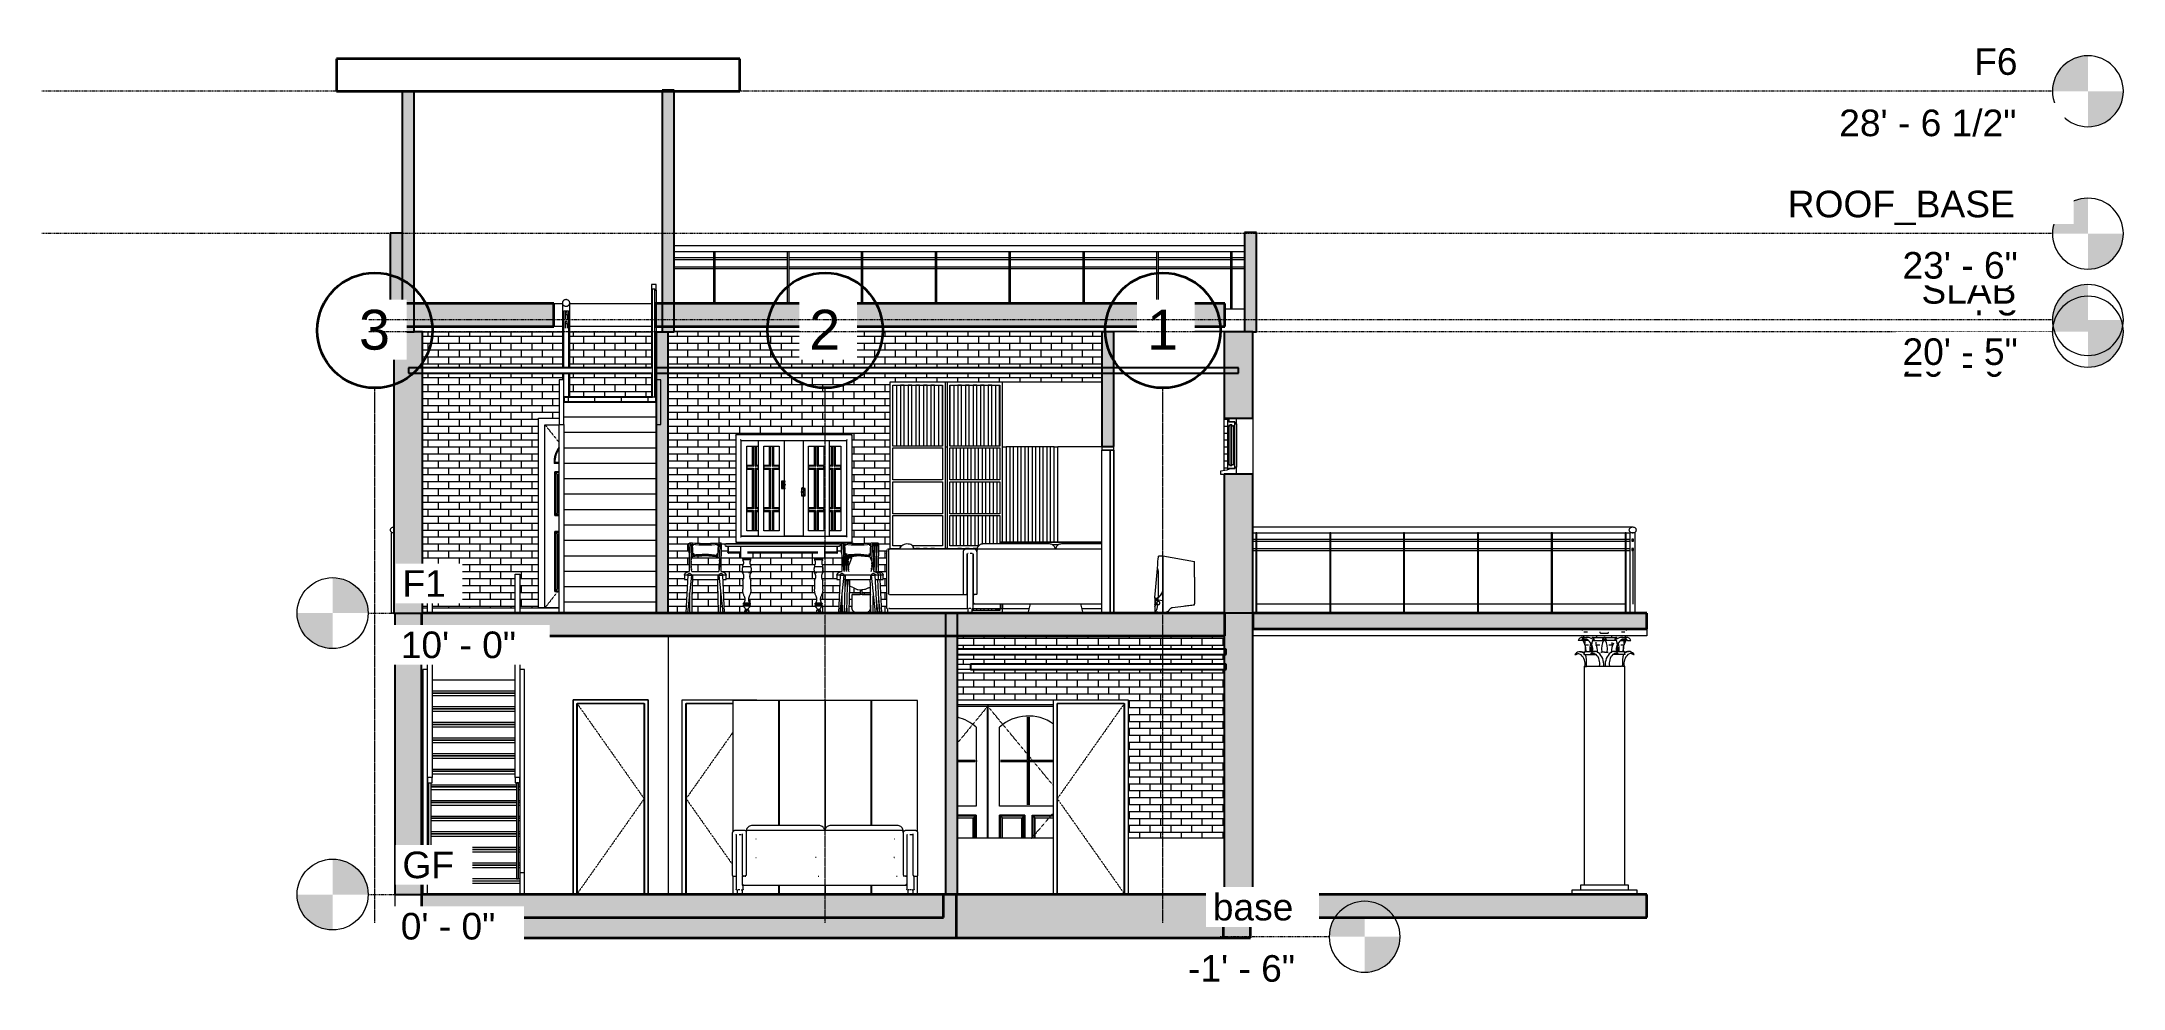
# Model space of a CAD drawing. Header units: inches. Extents: x -239 to 648, y -40 to 364.
import ezdxf

# ---------------------------------------------------------------- set-up
doc = ezdxf.new("R2010")
doc.units = ezdxf.units.IN
doc.header["$MEASUREMENT"] = 0
for name, pattern in [('Centre', [1.181102, 0.472441, -0.23622, 0.23622, -0.23622]), ('Elevation Swings', [0.11811, 0.07874, -0.03937]), ('Grid Line', [0.826772, 0.472441, -0.11811, 0.11811, -0.11811])]:
    doc.linetypes.add(name, pattern=pattern)
for name, color, linetype, lineweight in [('A-CLNG', 13, 'Continuous', 9), ('A-COLS', 52, 'Continuous', 9), ('A-DETL', 90, 'Continuous', 9), ('A-DOOR', 31, 'Continuous', 9), ('A-DOOR-FRAM', 31, 'Continuous', 9), ('A-DOOR-GLAZ', 31, 'Continuous', 9), ('A-FLOR', 192, 'Continuous', 9), ('A-FLOR-HRAL', 11, 'Continuous', 9), ('A-FLOR-LEVL', 51, 'Continuous', 9), ('A-FLOR-PATT', 8, 'Continuous', 9), ('A-GENM', 13, 'Continuous', 9), ('A-GLAZ', 151, 'Continuous', 9), ('A-ROOF', 132, 'Continuous', 9), ('A-WALL', 113, 'Continuous', 9), ('A-WALL-PATT', 111, 'Continuous', 9), ('I-FURN', 30, 'Continuous', 9), ('I-WALL', 2, 'Continuous', 9), ('P-SANR-FIXT', 6, 'Continuous', 9), ('S-GRID', 1, 'Continuous', 9), ('S-GRID-IDEN', 1, 'Continuous', 35), ('S-STRS', 31, 'Continuous', 9)]:
    doc.layers.add(name, color=color, linetype=linetype, lineweight=lineweight)
doc.styles.add('Arial', font='arial.ttf', dxfattribs={"height": 11.338583})
doc.styles.add('Arial_1', font='arial.ttf', dxfattribs={"height": 17.007874})
pattern_1 = [(0, (271.088, 120), (0, 2.953), []), (90, (271.088, 120), (-4.429, 2.953), [2.953, -2.953])]

msp = doc.modelspace()

# ---------------------------------------------------------------- texts
at = {"layer": 'A-FLOR-LEVL', "char_height": 11.339, "width": 22.725, "attachment_point": 1, "style": 'Arial', "bg_fill": 3, "box_fill_scale": 1.25, "bg_fill_color": 256, "bg_fill_true_color": 13158600, "bg_fill_transparency": 0}
for s, insert in [('F6', (584.82, 360.86)), ('F3', (584.82, 258.31))]:
    msp.add_mtext(s, dxfattribs=dict(at, insert=insert))

# ---------------------------------------------------------------- blocks, each defined once
blk = doc.blocks.new('Doors_IntSgl - 810x2110mm-465633-Section 1')
at = {"layer": 'A-DOOR', "linetype": 'Elevation Swings'}
for p, q in [((-10.86, 81.42), (17.73, 40.87)), ((17.73, 40.87), (-10.86, 0.31))]:
    blk.add_line(p, q, dxfattribs=at)
at = {"layer": 'A-DOOR'}
for p, q in [((-10.86, 81.42), (-10.86, 0.31)), ((17.73, 81.42), (-10.86, 81.42)), ((17.73, 0.31), (17.73, 81.42)), ((-10.86, 0.31), (17.73, 0.31))]:
    blk.add_line(p, q, dxfattribs=at)
at = {"layer": 'A-DOOR-FRAM'}
for p, q in [((-12.51, 83.07), (-12.51, 0)), ((19.38, 83.07), (-12.51, 83.07)), ((-10.94, 0), (-10.94, 81.5)), ((-10.94, 81.5), (17.8, 81.5)), ((17.8, 81.5), (17.8, 0)), ((19.38, 0), (19.38, 83.07))]:
    blk.add_line(p, q, dxfattribs=at)
blk = doc.blocks.new('Blocks_Howard Sofa_F05211EN - White-349768-Section 1')
at = {"layer": 'I-FURN'}
for p, q in [((59.99, 27.26), (56.45, 27.26)), ((60.47, 27.26), (59.99, 27.26)), ((61.16, 26.67), (61.16, 8.37)), ((127.49, 27.26), (61.75, 27.26)), ((92.18, 29.49), (63.84, 29.49)), ((125.64, 29.49), (97.3, 29.49)), ((127.56, 27.26), (127.49, 27.26)), ((128.15, 26.44), (128.15, 26.67)), ((128.2, 26.56), (128.2, 26.92)), ((132.82, 27.26), (129.27, 27.26)), ((133.3, 27.26), (132.82, 27.26)), ((55.26, 26.08), (55.26, 8.39)), ((56.94, 25.39), (56.94, 2.17)), ((58.2, 25.59), (58.98, 25.59)), ((59.74, 25.59), (59.3, 25.59)), ((59.5, 25.08), (59.5, 8.39)), ((65.41, 23.62), (65.27, 23.62)), ((124.46, 23.62), (124.32, 23.62)), ((128.09, 26.08), (128.09, 8.39)), ((129.76, 25.39), (129.76, 2.17)), ((131.03, 25.59), (131.81, 25.59)), ((132.56, 25.59), (132.13, 25.59)), ((132.32, 25.08), (132.32, 8.39)), ((134.48, 8.39), (134.48, 26.08)), ((65.27, 15.75), (65.41, 15.75)), ((91.06, 15.75), (90.74, 15.75)), ((124.52, 15.75), (124.2, 15.75)), ((124.32, 15.75), (124.46, 15.75)), ((55.78, 7.87), (56.43, 7.87)), ((56.43, 7.87), (56.91, 7.87)), ((56.91, 7.87), (56.93, 7.87)), ((57.33, 1.97), (57.33, 0)), ((58.48, 1.97), (57.66, 1.97)), ((59.15, 1.97), (59.59, 1.97)), ((59.3, 1.97), (59.78, 1.97)), ((59.49, 7.28), (59.49, 3.94)), ((59.49, 3.94), (129.75, 3.94)), ((59.59, 0), (59.59, 1.97)), ((59.98, 8.21), (59.98, 8.29)), ((59.98, 2.17), (59.98, 3.94)), ((60.01, 7.87), (60.08, 7.87)), ((60.67, 7.87), (60.08, 7.87)), ((60.66, 7.87), (61.14, 7.87)), ((91.86, 7.87), (92.16, 7.87)), ((125.32, 7.87), (125.62, 7.87)), ((128.57, 7.87), (128.51, 7.87)), ((128.56, 7.88), (128.57, 7.87)), ((129.16, 7.87), (128.57, 7.87)), ((129.23, 7.87), (129.16, 7.87)), ((129.16, 7.87), (129.25, 7.87)), ((129.25, 7.87), (129.74, 7.87)), ((129.77, 7.87), (129.45, 7.87)), ((129.74, 7.87), (129.76, 7.87)), ((130.16, 1.97), (130.16, 0)), ((130.75, 1.97), (130.27, 1.97)), ((131.58, 1.97), (131.03, 1.97)), ((131.93, 1.97), (131.8, 1.97)), ((131.93, 1.97), (132.41, 1.97)), ((132.13, 1.97), (132.61, 1.97)), ((132.41, 0), (132.41, 1.97)), ((132.81, 8.21), (132.81, 8.29)), ((132.81, 2.17), (132.81, 7.89)), ((132.84, 7.87), (133.48, 7.87)), ((133.48, 7.87), (133.97, 7.87))]:
    blk.add_line(p, q, dxfattribs=at)
at = {"layer": 'I-FURN', "flags": 128}
for points in [[(56.45, 27.26), (56.4, 27.26), (56.35, 27.26), (56.3, 27.26), (56.26, 27.25), (56.21, 27.24), (56.17, 27.23), (56.12, 27.22), (56.07, 27.2), (56.03, 27.19), (55.99, 27.17), (55.94, 27.15), (55.9, 27.13), (55.86, 27.11), (55.82, 27.08), (55.78, 27.06), (55.74, 27.03), (55.7, 27), (55.67, 26.97), (55.63, 26.94), (55.6, 26.91), (55.57, 26.87), (55.54, 26.84), (55.51, 26.8), (55.48, 26.76), (55.45, 26.72), (55.43, 26.68), (55.4, 26.64), (55.38, 26.6), (55.36, 26.55), (55.35, 26.51), (55.33, 26.47), (55.31, 26.42), (55.3, 26.38), (55.29, 26.33), (55.28, 26.28), (55.27, 26.24), (55.27, 26.19), (55.27, 26.14), (55.26, 26.1), (55.26, 26.08)], [(61.22, 26.99), (61.19, 27.02), (61.15, 27.05), (61.11, 27.08), (61.07, 27.1), (61.03, 27.12), (60.99, 27.15), (60.94, 27.17), (60.9, 27.18), (60.85, 27.2), (60.81, 27.21), (60.76, 27.23), (60.72, 27.24), (60.67, 27.25), (60.63, 27.25), (60.58, 27.26), (60.53, 27.26), (60.48, 27.26), (60.47, 27.26)], [(61.75, 27.26), (61.73, 27.26), (61.7, 27.26), (61.68, 27.26), (61.65, 27.26), (61.63, 27.25), (61.61, 27.25), (61.59, 27.24), (61.56, 27.23), (61.54, 27.23), (61.52, 27.22), (61.5, 27.21), (61.48, 27.2), (61.46, 27.19), (61.43, 27.17), (61.42, 27.16), (61.4, 27.15), (61.38, 27.13), (61.36, 27.12), (61.34, 27.1), (61.32, 27.09), (61.31, 27.07), (61.29, 27.05), (61.28, 27.03), (61.26, 27.01), (61.25, 26.99), (61.24, 26.97), (61.23, 26.95), (61.22, 26.93), (61.21, 26.91), (61.2, 26.89), (61.19, 26.87), (61.18, 26.84), (61.18, 26.82), (61.17, 26.8), (61.17, 26.77), (61.16, 26.75), (61.16, 26.73), (61.16, 26.7), (61.16, 26.68), (61.16, 26.67)], [(63.84, 29.49), (63.44, 29.46), (63.05, 29.36), (62.68, 29.21), (62.34, 29), (62.03, 28.74), (61.77, 28.43), (61.56, 28.09), (61.4, 27.71), (61.31, 27.32), (61.28, 27)], [(94.71, 27.25), (94.71, 27.33), (94.61, 27.72), (94.46, 28.09), (94.25, 28.44), (93.98, 28.74), (93.68, 29), (93.34, 29.21), (92.96, 29.36), (92.57, 29.46), (92.18, 29.49)], [(97.3, 29.49), (96.9, 29.46), (96.51, 29.36), (96.14, 29.21), (95.8, 29), (95.49, 28.74), (95.23, 28.43), (95.02, 28.09), (94.87, 27.71), (94.77, 27.32), (94.76, 27.25)], [(128.2, 26.92), (128.17, 27.33), (128.07, 27.72), (127.92, 28.09), (127.71, 28.44), (127.45, 28.74), (127.14, 29), (126.8, 29.21), (126.42, 29.36), (126.03, 29.46), (125.64, 29.49)], [(128.15, 26.67), (128.15, 26.7), (128.15, 26.72), (128.15, 26.74), (128.14, 26.77), (128.14, 26.79), (128.14, 26.81), (128.13, 26.84), (128.12, 26.86), (128.11, 26.88), (128.11, 26.9), (128.1, 26.93), (128.09, 26.95), (128.07, 26.97), (128.06, 26.99), (128.05, 27.01), (128.04, 27.03), (128.02, 27.05), (128.01, 27.06), (127.99, 27.08), (127.97, 27.1), (127.96, 27.11), (127.94, 27.13), (127.92, 27.14), (127.9, 27.16), (127.88, 27.17), (127.86, 27.18), (127.84, 27.19), (127.82, 27.21), (127.8, 27.22), (127.78, 27.22), (127.75, 27.23), (127.73, 27.24), (127.71, 27.25), (127.69, 27.25), (127.66, 27.26), (127.64, 27.26), (127.62, 27.26), (127.59, 27.26), (127.57, 27.26), (127.56, 27.26)], [(129.27, 27.26), (129.23, 27.26), (129.18, 27.26), (129.13, 27.26), (129.08, 27.25), (129.04, 27.24), (128.99, 27.23), (128.95, 27.22), (128.9, 27.2), (128.86, 27.19), (128.81, 27.17), (128.77, 27.15), (128.73, 27.13), (128.69, 27.11), (128.65, 27.08), (128.61, 27.06), (128.57, 27.03), (128.53, 27), (128.49, 26.97), (128.46, 26.94), (128.43, 26.91), (128.39, 26.87), (128.36, 26.84), (128.33, 26.8), (128.31, 26.76), (128.28, 26.72), (128.25, 26.68), (128.23, 26.64), (128.21, 26.6), (128.19, 26.55), (128.17, 26.51), (128.16, 26.47), (128.14, 26.42), (128.13, 26.38), (128.12, 26.33), (128.11, 26.28), (128.1, 26.24), (128.1, 26.19), (128.09, 26.14), (128.09, 26.1), (128.09, 26.08)], [(134.48, 26.08), (134.48, 26.13), (134.48, 26.18), (134.47, 26.22), (134.46, 26.27), (134.46, 26.32), (134.45, 26.36), (134.43, 26.41), (134.42, 26.45), (134.4, 26.5), (134.39, 26.54), (134.37, 26.59), (134.35, 26.63), (134.32, 26.67), (134.3, 26.71), (134.27, 26.75), (134.25, 26.79), (134.22, 26.83), (134.19, 26.86), (134.15, 26.9), (134.12, 26.93), (134.09, 26.96), (134.05, 26.99), (134.01, 27.02), (133.98, 27.05), (133.94, 27.08), (133.9, 27.1), (133.85, 27.12), (133.81, 27.15), (133.77, 27.17), (133.73, 27.18), (133.68, 27.2), (133.64, 27.21), (133.59, 27.23), (133.55, 27.24), (133.5, 27.25), (133.45, 27.25), (133.41, 27.26), (133.36, 27.26), (133.31, 27.26), (133.3, 27.26)], [(56.94, 25.39), (56.94, 25.4), (56.94, 25.41), (56.94, 25.42), (56.94, 25.43), (56.94, 25.43), (56.94, 25.44), (56.95, 25.45), (56.95, 25.46), (56.95, 25.46), (56.95, 25.47), (56.96, 25.48), (56.96, 25.48), (56.96, 25.49), (56.97, 25.5), (56.97, 25.5), (56.98, 25.51), (56.98, 25.52), (56.99, 25.52), (56.99, 25.53), (57, 25.53), (57, 25.54), (57.01, 25.55), (57.02, 25.55), (57.02, 25.55), (57.03, 25.56), (57.03, 25.56), (57.04, 25.57), (57.05, 25.57), (57.06, 25.57), (57.06, 25.58), (57.07, 25.58), (57.08, 25.58), (57.09, 25.58), (57.09, 25.59), (57.1, 25.59), (57.11, 25.59), (57.12, 25.59), (57.12, 25.59), (57.13, 25.59), (57.13, 25.59)], [(58.98, 25.59), (59.01, 25.59), (59.03, 25.59), (59.05, 25.59), (59.07, 25.58), (59.09, 25.58), (59.11, 25.58), (59.13, 25.57)], [(59.42, 25.36), (59.43, 25.34), (59.44, 25.32), (59.45, 25.3), (59.45, 25.28), (59.46, 25.26), (59.47, 25.24), (59.48, 25.23), (59.48, 25.21), (59.49, 25.19), (59.49, 25.17), (59.49, 25.15), (59.49, 25.13), (59.5, 25.1), (59.5, 25.08), (59.5, 25.08)], [(129.76, 25.39), (129.76, 25.4), (129.77, 25.41), (129.77, 25.42), (129.77, 25.43), (129.77, 25.43), (129.77, 25.44), (129.77, 25.45), (129.77, 25.46), (129.78, 25.46), (129.78, 25.47), (129.78, 25.48), (129.79, 25.48), (129.79, 25.49), (129.79, 25.5), (129.8, 25.5), (129.8, 25.51), (129.81, 25.52), (129.81, 25.52), (129.82, 25.53), (129.82, 25.53), (129.83, 25.54), (129.84, 25.55), (129.84, 25.55), (129.85, 25.55), (129.86, 25.56), (129.86, 25.56), (129.87, 25.57), (129.88, 25.57), (129.88, 25.57), (129.89, 25.58), (129.9, 25.58), (129.9, 25.58), (129.91, 25.58), (129.92, 25.59), (129.93, 25.59), (129.94, 25.59), (129.94, 25.59), (129.95, 25.59), (129.96, 25.59), (129.96, 25.59)], [(131.81, 25.59), (131.83, 25.59), (131.85, 25.59), (131.87, 25.59), (131.89, 25.58), (131.91, 25.58), (131.93, 25.58), (131.95, 25.57)], [(132.24, 25.36), (132.25, 25.34), (132.26, 25.32), (132.27, 25.3), (132.28, 25.28), (132.29, 25.26), (132.3, 25.24), (132.3, 25.23), (132.31, 25.21), (132.31, 25.19), (132.32, 25.17), (132.32, 25.15), (132.32, 25.13), (132.32, 25.1), (132.32, 25.08), (132.32, 25.08)], [(55.26, 8.39), (55.27, 8.37), (55.27, 8.34), (55.27, 8.32), (55.27, 8.3), (55.27, 8.28), (55.28, 8.26), (55.28, 8.24), (55.29, 8.22), (55.3, 8.21), (55.31, 8.19), (55.31, 8.17), (55.32, 8.15), (55.33, 8.13), (55.34, 8.11), (55.35, 8.1), (55.37, 8.08), (55.38, 8.06), (55.39, 8.05), (55.41, 8.03), (55.42, 8.02), (55.43, 8), (55.45, 7.99), (55.47, 7.98), (55.48, 7.97), (55.5, 7.96), (55.52, 7.94), (55.54, 7.93), (55.55, 7.93), (55.57, 7.92), (55.59, 7.91), (55.61, 7.9), (55.63, 7.9), (55.65, 7.89), (55.67, 7.89), (55.69, 7.88), (55.71, 7.88), (55.73, 7.88), (55.75, 7.87), (55.77, 7.87), (55.78, 7.87)], [(57.13, 1.97), (57.13, 1.97), (57.12, 1.97), (57.11, 1.97), (57.1, 1.97), (57.1, 1.97), (57.09, 1.97), (57.08, 1.98), (57.07, 1.98), (57.07, 1.98), (57.06, 1.98), (57.05, 1.99), (57.04, 1.99), (57.04, 1.99), (57.03, 2), (57.02, 2), (57.02, 2.01), (57.01, 2.01), (57, 2.02), (57, 2.02), (56.99, 2.03), (56.99, 2.03), (56.98, 2.04), (56.98, 2.05), (56.97, 2.05), (56.97, 2.06), (56.96, 2.07), (56.96, 2.07), (56.96, 2.08), (56.95, 2.09), (56.95, 2.09), (56.95, 2.1), (56.95, 2.11), (56.94, 2.12), (56.94, 2.12), (56.94, 2.13), (56.94, 2.14), (56.94, 2.15), (56.94, 2.16), (56.94, 2.16), (56.94, 2.17)], [(60.08, 7.87), (60.05, 7.87), (60.03, 7.87), (60, 7.87), (59.98, 7.87), (59.96, 7.86), (59.94, 7.86), (59.91, 7.85), (59.89, 7.84), (59.87, 7.84), (59.85, 7.83), (59.82, 7.82), (59.8, 7.81), (59.78, 7.8), (59.76, 7.78), (59.74, 7.77), (59.72, 7.76), (59.7, 7.74), (59.69, 7.73), (59.67, 7.71), (59.65, 7.69), (59.64, 7.68), (59.62, 7.66), (59.61, 7.64), (59.59, 7.62), (59.58, 7.6), (59.57, 7.58), (59.55, 7.56), (59.54, 7.54), (59.53, 7.52), (59.53, 7.5), (59.52, 7.48), (59.51, 7.45), (59.5, 7.43), (59.5, 7.41), (59.49, 7.38), (59.49, 7.36), (59.49, 7.34), (59.49, 7.31), (59.49, 7.29), (59.49, 7.28)], [(59.5, 8.39), (59.5, 8.37), (59.5, 8.34), (59.5, 8.32), (59.5, 8.3), (59.51, 8.28), (59.51, 8.26), (59.52, 8.24), (59.52, 8.22), (59.53, 8.21), (59.54, 8.19), (59.55, 8.17), (59.55, 8.15), (59.56, 8.13), (59.57, 8.11), (59.59, 8.1), (59.6, 8.08), (59.61, 8.06), (59.62, 8.05), (59.64, 8.03), (59.65, 8.02), (59.67, 8), (59.68, 7.99), (59.7, 7.98), (59.71, 7.97), (59.73, 7.96), (59.75, 7.94), (59.77, 7.93), (59.79, 7.93), (59.8, 7.92), (59.82, 7.91), (59.84, 7.9), (59.86, 7.9), (59.88, 7.89), (59.9, 7.89), (59.92, 7.88), (59.94, 7.88), (59.96, 7.88), (59.98, 7.87), (60, 7.87), (60.01, 7.87)], [(59.6, 7.62), (59.6, 7.63), (59.61, 7.65), (59.62, 7.66), (59.63, 7.68), (59.63, 7.69), (59.64, 7.7), (59.65, 7.72), (59.66, 7.73), (59.67, 7.74), (59.68, 7.75), (59.69, 7.76), (59.7, 7.77), (59.72, 7.78), (59.73, 7.79), (59.74, 7.8), (59.75, 7.81), (59.77, 7.82), (59.78, 7.83), (59.8, 7.83), (59.81, 7.84), (59.82, 7.85), (59.84, 7.85), (59.85, 7.86), (59.87, 7.86), (59.88, 7.87), (59.9, 7.87), (59.92, 7.87), (59.93, 7.87), (59.95, 7.87), (59.96, 7.87), (59.97, 7.87)], [(59.98, 2.17), (59.98, 2.16), (59.98, 2.15), (59.98, 2.14), (59.98, 2.13), (59.98, 2.13), (59.97, 2.12), (59.97, 2.11), (59.97, 2.1), (59.97, 2.1), (59.96, 2.09), (59.96, 2.08), (59.96, 2.07), (59.95, 2.07), (59.95, 2.06), (59.94, 2.05), (59.94, 2.05), (59.94, 2.04), (59.93, 2.04), (59.93, 2.03), (59.92, 2.02), (59.91, 2.02), (59.91, 2.01), (59.9, 2.01), (59.9, 2), (59.89, 2), (59.88, 2), (59.88, 1.99), (59.87, 1.99), (59.86, 1.98), (59.85, 1.98), (59.85, 1.98), (59.84, 1.98), (59.83, 1.97), (59.82, 1.97), (59.82, 1.97), (59.81, 1.97), (59.8, 1.97), (59.79, 1.97), (59.78, 1.97), (59.78, 1.97)], [(61.16, 8.37), (61.16, 8.35), (61.16, 8.33), (61.15, 8.31), (61.15, 8.29), (61.15, 8.27), (61.14, 8.25), (61.14, 8.23), (61.13, 8.21), (61.13, 8.19), (61.12, 8.17), (61.11, 8.16), (61.1, 8.14), (61.09, 8.12), (61.08, 8.1), (61.07, 8.09), (61.06, 8.07), (61.05, 8.06), (61.04, 8.04), (61.02, 8.03), (61.01, 8.01), (60.99, 8), (60.98, 7.99), (60.96, 7.97), (60.95, 7.96), (60.93, 7.95), (60.92, 7.94), (60.9, 7.93), (60.88, 7.92), (60.86, 7.91), (60.84, 7.91), (60.83, 7.9), (60.81, 7.89), (60.79, 7.89), (60.77, 7.88), (60.75, 7.88), (60.73, 7.88), (60.71, 7.88), (60.69, 7.87), (60.67, 7.87), (60.67, 7.87)], [(128.09, 8.39), (128.09, 8.37), (128.09, 8.34), (128.1, 8.32), (128.1, 8.3), (128.1, 8.28), (128.11, 8.26), (128.11, 8.24)], [(128.15, 8.15), (128.16, 8.13), (128.17, 8.11)], [(128.23, 8.03), (128.25, 8.02), (128.26, 8), (128.28, 7.99), (128.29, 7.98), (128.31, 7.97), (128.33, 7.96), (128.34, 7.94)], [(128.44, 7.9), (128.46, 7.9), (128.48, 7.89)], [(128.61, 7.88), (128.59, 7.88), (128.57, 7.88), (128.55, 7.88), (128.53, 7.89), (128.51, 7.89), (128.49, 7.9), (128.47, 7.91), (128.45, 7.91)], [(129.77, 7.53), (129.76, 7.56), (129.75, 7.58), (129.74, 7.6), (129.72, 7.62), (129.71, 7.64), (129.69, 7.65), (129.68, 7.67), (129.66, 7.69), (129.65, 7.71), (129.63, 7.72), (129.61, 7.74), (129.59, 7.75), (129.57, 7.77), (129.55, 7.78), (129.53, 7.79), (129.51, 7.8), (129.49, 7.82), (129.47, 7.82), (129.45, 7.83), (129.43, 7.84), (129.4, 7.85), (129.38, 7.86), (129.36, 7.86), (129.34, 7.87), (129.31, 7.87), (129.29, 7.87)], [(129.96, 1.97), (129.95, 1.97), (129.95, 1.97), (129.94, 1.97), (129.93, 1.97), (129.92, 1.97), (129.91, 1.97), (129.91, 1.98), (129.9, 1.98), (129.89, 1.98), (129.88, 1.98), (129.88, 1.99), (129.87, 1.99), (129.86, 1.99), (129.86, 2), (129.85, 2), (129.84, 2.01), (129.84, 2.01), (129.83, 2.02), (129.83, 2.02), (129.82, 2.03), (129.81, 2.03), (129.81, 2.04), (129.8, 2.05), (129.8, 2.05), (129.8, 2.06), (129.79, 2.07), (129.79, 2.07), (129.78, 2.08), (129.78, 2.09), (129.78, 2.09), (129.78, 2.1), (129.77, 2.11), (129.77, 2.12), (129.77, 2.12), (129.77, 2.13), (129.77, 2.14), (129.77, 2.15), (129.76, 2.16), (129.76, 2.16), (129.76, 2.17)], [(132.32, 8.39), (132.32, 8.37), (132.33, 8.34), (132.33, 8.32), (132.33, 8.3), (132.33, 8.28), (132.34, 8.26), (132.34, 8.24), (132.35, 8.22), (132.36, 8.21), (132.36, 8.19), (132.37, 8.17), (132.38, 8.15), (132.39, 8.13), (132.4, 8.11), (132.41, 8.1), (132.42, 8.08), (132.44, 8.06), (132.45, 8.05), (132.46, 8.03), (132.48, 8.02), (132.49, 8), (132.51, 7.99), (132.53, 7.98), (132.54, 7.97), (132.56, 7.96), (132.58, 7.94), (132.59, 7.93), (132.61, 7.93), (132.63, 7.92), (132.65, 7.91), (132.67, 7.9), (132.69, 7.9), (132.71, 7.89), (132.73, 7.89), (132.75, 7.88), (132.77, 7.88), (132.79, 7.88), (132.81, 7.87), (132.83, 7.87), (132.84, 7.87)], [(132.81, 2.17), (132.81, 2.16), (132.81, 2.15), (132.8, 2.14), (132.8, 2.13), (132.8, 2.13), (132.8, 2.12), (132.8, 2.11), (132.8, 2.1), (132.79, 2.1), (132.79, 2.09), (132.79, 2.08), (132.78, 2.07), (132.78, 2.07), (132.78, 2.06), (132.77, 2.05), (132.77, 2.05), (132.76, 2.04), (132.76, 2.04), (132.75, 2.03), (132.75, 2.02), (132.74, 2.02), (132.73, 2.01), (132.73, 2.01), (132.72, 2), (132.72, 2), (132.71, 2), (132.7, 1.99), (132.7, 1.99), (132.69, 1.98), (132.68, 1.98), (132.67, 1.98), (132.67, 1.98), (132.66, 1.97), (132.65, 1.97), (132.64, 1.97), (132.63, 1.97), (132.63, 1.97), (132.62, 1.97), (132.61, 1.97), (132.61, 1.97)], [(133.97, 7.87), (133.99, 7.87), (134.01, 7.88), (134.03, 7.88), (134.05, 7.88), (134.07, 7.88), (134.09, 7.89), (134.11, 7.89), (134.13, 7.9), (134.15, 7.91), (134.17, 7.91), (134.18, 7.92), (134.2, 7.93), (134.22, 7.94), (134.24, 7.95), (134.26, 7.96), (134.27, 7.98), (134.29, 7.99), (134.3, 8), (134.32, 8.02), (134.33, 8.03), (134.35, 8.04), (134.36, 8.06), (134.37, 8.08), (134.39, 8.09), (134.4, 8.11), (134.41, 8.13), (134.42, 8.15), (134.43, 8.16), (134.44, 8.18), (134.44, 8.2), (134.45, 8.22), (134.46, 8.24), (134.46, 8.26), (134.47, 8.28), (134.47, 8.3), (134.47, 8.32), (134.48, 8.34), (134.48, 8.36), (134.48, 8.38), (134.48, 8.39)]]:
    blk.add_lwpolyline(points, dxfattribs=at)
at = {"layer": 'I-FURN'}
for points in [[(59.49, 3.94), (59.48, 3.94), (59.49, 3.95), (59.52, 3.97), (59.55, 4), (59.58, 4.03), (59.6, 4.06), (59.63, 4.09), (59.67, 4.13), (59.72, 4.17), (59.75, 4.21), (59.79, 4.25), (59.86, 4.32), (59.93, 4.39), (59.97, 4.43)], [(129.75, 3.94), (129.75, 3.94), (129.74, 3.95), (129.71, 3.97), (129.68, 4), (129.65, 4.03), (129.63, 4.06), (129.6, 4.09), (129.56, 4.13), (129.51, 4.17), (129.47, 4.21), (129.43, 4.25), (129.36, 4.32), (129.3, 4.39), (129.25, 4.43)]]:
    blk.add_open_spline(points, degree=3, knots=[0, 0, 0, 0, 0.166667, 0.25, 0.333333, 0.416667, 0.458333, 0.5, 0.583333, 0.666667, 0.708333, 0.75, 0.833333, 1, 1, 1, 1], dxfattribs=at)
blk = doc.blocks.new('Blocks_TV Panel_F02153EN - White and Wood-376950-Section 1')
at = {"layer": 'I-FURN'}
for p, q in [((75.16, 82.68), (55.55, 82.68)), ((55.55, 82.68), (55.55, 26.84)), ((75.16, 29.48), (75.16, 82.68)), ((94.84, 82.68), (75.23, 82.68)), ((75.23, 82.68), (75.23, 29.48)), ((94.84, 27.55), (94.84, 82.68)), ((114.53, 82.68), (94.92, 82.68)), ((94.92, 82.68), (94.92, 27.77)), ((114.53, 29.49), (114.53, 82.68)), ((134.21, 82.68), (114.6, 82.68)), ((114.6, 82.68), (114.6, 29.49)), ((134.21, 26.82), (134.21, 82.68)), ((55.55, 7.94), (55.55, 0)), ((75.16, 0), (75.16, 3.94)), ((75.16, 1.97), (75.23, 1.97)), ((75.16, 1.97), (75.23, 1.97)), ((75.23, 3.94), (75.23, 0)), ((94.84, 0), (94.84, 3.94)), ((94.84, 1.97), (94.92, 1.97)), ((94.84, 1.97), (94.92, 1.97)), ((94.92, 3.94), (94.92, 0)), ((114.53, 0), (114.53, 3.94)), ((114.53, 1.97), (114.6, 1.97)), ((114.53, 1.97), (114.6, 1.97)), ((114.6, 3.94), (114.6, 0)), ((134.21, 0), (134.21, 7.95))]:
    blk.add_line(p, q, dxfattribs=at)
blk = doc.blocks.new('Blocks_Howard Sofa_F05211EN - White-V1-Section 1')
at = {"layer": 'I-FURN'}
for p, q in [((121.09, 146.67), (121.09, 145.39)), ((121.09, 145.39), (121.09, 122.17)), ((122.37, 147.26), (121.58, 147.26)), ((121.97, 146.08), (121.97, 128.39)), ((154.9, 147.26), (122.37, 147.26)), ((126.5, 147.26), (126.52, 147.26)), ((126.74, 147.26), (126.75, 147.57)), ((126.75, 147.57), (126.74, 147.26)), ((126.74, 147.26), (126.75, 147.57)), ((126.9, 147.98), (127.16, 148.37)), ((127.16, 148.37), (126.9, 147.98)), ((126.9, 147.98), (127.16, 148.37)), ((132.49, 148.25), (132.6, 147.85)), ((132.6, 147.85), (132.49, 148.25)), ((132.49, 148.25), (132.6, 147.85)), ((122.37, 127.87), (154.23, 127.87)), ((154.88, 127.87), (155.24, 127.87)), ((121.48, 121.97), (121.48, 120)), ((122.37, 121.97), (122.09, 121.97)), ((122.37, 121.97), (155.24, 121.97))]:
    blk.add_line(p, q, dxfattribs=at)
at = {"layer": 'I-FURN', "flags": 128}
for points in [[(121.09, 145.39), (121.09, 145.4), (121.09, 145.41), (121.09, 145.42), (121.09, 145.43), (121.09, 145.43), (121.09, 145.44), (121.1, 145.45), (121.1, 145.46), (121.1, 145.46), (121.1, 145.47), (121.11, 145.48), (121.11, 145.48), (121.11, 145.49), (121.12, 145.5), (121.12, 145.5), (121.13, 145.51), (121.13, 145.52), (121.14, 145.52), (121.14, 145.53), (121.15, 145.53), (121.15, 145.54), (121.16, 145.55), (121.17, 145.55), (121.17, 145.55), (121.18, 145.56), (121.19, 145.56), (121.19, 145.57), (121.2, 145.57), (121.21, 145.57), (121.21, 145.58), (121.22, 145.58), (121.23, 145.58), (121.24, 145.58), (121.24, 145.59), (121.25, 145.59), (121.26, 145.59), (121.27, 145.59), (121.27, 145.59), (121.28, 145.59), (121.28, 145.59)], [(121.11, 146.93), (121.12, 146.95), (121.13, 146.96), (121.13, 146.98), (121.14, 147), (121.15, 147.02)], [(121.46, 147.25), (121.48, 147.25), (121.5, 147.26), (121.52, 147.26), (121.54, 147.26), (121.55, 147.26), (121.57, 147.26), (121.58, 147.26)], [(121.97, 146.87), (121.97, 146.89), (121.97, 146.9), (121.98, 146.92), (121.98, 146.93), (121.98, 146.95), (121.98, 146.96), (121.99, 146.98), (121.99, 146.99), (122, 147.01), (122, 147.02), (122.01, 147.04), (122.02, 147.05), (122.03, 147.07), (122.03, 147.08), (122.04, 147.09), (122.05, 147.11), (122.06, 147.12), (122.07, 147.13), (122.08, 147.14), (122.09, 147.15), (122.1, 147.16), (122.12, 147.17), (122.13, 147.18)], [(121.97, 146.87), (121.97, 146.87), (121.97, 146.87), (121.97, 146.86), (121.97, 146.86), (121.97, 146.85), (121.97, 146.85), (121.97, 146.84), (121.97, 146.83), (121.97, 146.82), (121.97, 146.81), (121.97, 146.8), (121.97, 146.78), (121.97, 146.77), (121.97, 146.75), (121.97, 146.73), (121.97, 146.71), (121.97, 146.69), (121.97, 146.67), (121.97, 146.65), (121.97, 146.63), (121.97, 146.61), (121.97, 146.58), (121.97, 146.56), (121.97, 146.53), (121.97, 146.51), (121.97, 146.48), (121.97, 146.45), (121.97, 146.43), (121.97, 146.4), (121.97, 146.37), (121.97, 146.34), (121.97, 146.31), (121.97, 146.28), (121.97, 146.25), (121.97, 146.22), (121.97, 146.19), (121.97, 146.15), (121.97, 146.12), (121.97, 146.09), (121.97, 146.08)], [(121.97, 146.53), (121.97, 146.55), (121.97, 146.58), (121.97, 146.6), (121.97, 146.63), (121.97, 146.65), (121.97, 146.67), (121.97, 146.69), (121.97, 146.71), (121.97, 146.73), (121.97, 146.75), (121.97, 146.76), (121.97, 146.78), (121.97, 146.79), (121.97, 146.8), (121.97, 146.82), (121.97, 146.83), (121.97, 146.84), (121.97, 146.85), (121.97, 146.85), (121.97, 146.86), (121.97, 146.86), (121.97, 146.87), (121.97, 146.87), (121.97, 146.87)], [(121.97, 146.33), (121.97, 146.36), (121.97, 146.39), (121.97, 146.42)], [(122.2, 147.22), (122.21, 147.23), (122.22, 147.24), (122.24, 147.24), (122.25, 147.25), (122.27, 147.25), (122.28, 147.26), (122.3, 147.26), (122.32, 147.26), (122.33, 147.26), (122.35, 147.26), (122.36, 147.26), (122.37, 147.26)], [(132.6, 147.85), (132.49, 148.25), (132.25, 148.61), (131.9, 148.93), (131.46, 149.19), (130.93, 149.37), (130.35, 149.47), (129.75, 149.48), (129.13, 149.41), (128.54, 149.25), (128, 149.02), (127.53, 148.72), (127.16, 148.37), (126.9, 147.98), (126.75, 147.57), (126.74, 147.26)], [(132.67, 147.26), (132.65, 147.41), (132.64, 147.55), (132.62, 147.68), (132.61, 147.77), (132.6, 147.83), (132.6, 147.85)], [(121.97, 128.39), (121.97, 128.38), (121.97, 128.38), (121.97, 128.37), (121.97, 128.37), (121.97, 128.36), (121.97, 128.36), (121.97, 128.35), (121.97, 128.35), (121.97, 128.34), (121.97, 128.34), (121.97, 128.34), (121.97, 128.33), (121.97, 128.33), (121.97, 128.32), (121.97, 128.32), (121.97, 128.32), (121.97, 128.31), (121.97, 128.31), (121.97, 128.3), (121.97, 128.3), (121.97, 128.3), (121.97, 128.29), (121.97, 128.29), (121.97, 128.29), (121.97, 128.29), (121.97, 128.28), (121.97, 128.28), (121.97, 128.28), (121.97, 128.28), (121.97, 128.28), (121.97, 128.27), (121.97, 128.27), (121.97, 128.27), (121.97, 128.27), (121.97, 128.27), (121.97, 128.27), (121.97, 128.27), (121.97, 128.27), (121.97, 128.27)], [(121.97, 128.27), (121.97, 128.27), (121.97, 128.27), (121.97, 128.27), (121.97, 128.27), (121.97, 128.27), (121.97, 128.27), (121.97, 128.27), (121.97, 128.27), (121.97, 128.28), (121.97, 128.28), (121.97, 128.28), (121.97, 128.28), (121.97, 128.28), (121.97, 128.29), (121.97, 128.29), (121.97, 128.29), (121.97, 128.29), (121.97, 128.3), (121.97, 128.3), (121.97, 128.3), (121.97, 128.31), (121.97, 128.31), (121.97, 128.31), (121.97, 128.32), (121.97, 128.32), (121.97, 128.33), (121.97, 128.33), (121.97, 128.33), (121.97, 128.34), (121.97, 128.34), (121.97, 128.35), (121.97, 128.35), (121.97, 128.36), (121.97, 128.36), (121.97, 128.37), (121.97, 128.37), (121.97, 128.38), (121.97, 128.38), (121.97, 128.38)], [(122.07, 128), (122.06, 128.02), (122.05, 128.03), (122.04, 128.04), (122.04, 128.05), (122.03, 128.07), (122.02, 128.08), (122.01, 128.1), (122.01, 128.11), (122, 128.13), (121.99, 128.14), (121.99, 128.15), (121.99, 128.17), (121.98, 128.19), (121.98, 128.2), (121.98, 128.22), (121.98, 128.23), (121.97, 128.25), (121.97, 128.26), (121.97, 128.27)], [(122.37, 127.87), (122.35, 127.87), (122.34, 127.88), (122.32, 127.88), (122.3, 127.88), (122.29, 127.88), (122.27, 127.89)], [(155.34, 127.89), (155.32, 127.88), (155.31, 127.88), (155.29, 127.88), (155.28, 127.88), (155.26, 127.87), (155.25, 127.87), (155.24, 127.87)], [(121.28, 121.97), (121.28, 121.97), (121.27, 121.97), (121.26, 121.97), (121.25, 121.97), (121.25, 121.97), (121.24, 121.97), (121.23, 121.98), (121.22, 121.98), (121.22, 121.98), (121.21, 121.98), (121.2, 121.99), (121.19, 121.99), (121.19, 121.99), (121.18, 122), (121.17, 122), (121.17, 122.01), (121.16, 122.01), (121.15, 122.02), (121.15, 122.02), (121.14, 122.03), (121.14, 122.03), (121.13, 122.04), (121.13, 122.05), (121.12, 122.05), (121.12, 122.06), (121.11, 122.07), (121.11, 122.07), (121.11, 122.08), (121.1, 122.09), (121.1, 122.09), (121.1, 122.1), (121.1, 122.11), (121.09, 122.12), (121.09, 122.12), (121.09, 122.13), (121.09, 122.14), (121.09, 122.15), (121.09, 122.16), (121.09, 122.16), (121.09, 122.17)], [(121.11, 122.07), (121.11, 122.07), (121.11, 122.08), (121.1, 122.09), (121.1, 122.09), (121.1, 122.1), (121.1, 122.11), (121.09, 122.12), (121.09, 122.12), (121.09, 122.13), (121.09, 122.14), (121.09, 122.15), (121.09, 122.16), (121.09, 122.16)], [(121.28, 121.97), (121.28, 121.97), (121.27, 121.97), (121.26, 121.97), (121.25, 121.97), (121.25, 121.97), (121.24, 121.97), (121.23, 121.98), (121.22, 121.98), (121.22, 121.98), (121.21, 121.98), (121.2, 121.99), (121.19, 121.99), (121.19, 121.99), (121.18, 122), (121.17, 122), (121.17, 122.01), (121.16, 122.01), (121.15, 122.02), (121.15, 122.02), (121.14, 122.03), (121.14, 122.03), (121.13, 122.04)], [(156.4, 121.98), (156.39, 121.98), (156.38, 121.98), (156.37, 121.97), (156.37, 121.97), (156.36, 121.97), (156.35, 121.97)], [(156.4, 121.98), (156.39, 121.98), (156.38, 121.98), (156.37, 121.97), (156.37, 121.97), (156.36, 121.97), (156.35, 121.97)]]:
    blk.add_lwpolyline(points, dxfattribs=at)
blk = doc.blocks.new('Blocks_Howard Sofa_F05211EN - White-V2-Section 1')
at = {"layer": 'I-FURN'}
for p, q in [((153.72, 146.08), (153.72, 128.39)), ((158.44, 147.26), (154.9, 147.26)), ((155.39, 145.39), (155.39, 122.17)), ((155.39, 128.39), (155.39, 145.08)), ((156.67, 145.59), (157.44, 145.59)), ((157.95, 122.17), (157.95, 145.39)), ((157.95, 145.08), (157.95, 128.39)), ((159.62, 146.92), (159.62, 146.67)), ((159.62, 146.67), (159.62, 128.37)), ((212.82, 147.26), (160.21, 147.26)), ((190.53, 149.49), (162.18, 149.49)), ((212.82, 149.49), (195.65, 149.49)), ((154.23, 127.87), (154.88, 127.87)), ((157.95, 127.28), (157.95, 123.94)), ((158.46, 127.87), (158.54, 127.87)), ((159.13, 127.87), (158.54, 127.87)), ((159.19, 127.87), (159.13, 127.87)), ((159.37, 127.94), (159.38, 127.95)), ((159.6, 128.24), (159.61, 128.26)), ((159.62, 128.36), (159.62, 128.38)), ((155.78, 121.97), (155.78, 120)), ((156.95, 121.97), (156.12, 121.97)), ((157.56, 120), (157.56, 121.97)), ((157.95, 123.94), (212.82, 123.94))]:
    blk.add_line(p, q, dxfattribs=at)
at = {"layer": 'I-FURN', "flags": 128}
for points in [[(154.9, 147.26), (154.85, 147.26), (154.8, 147.26), (154.76, 147.26), (154.71, 147.25), (154.66, 147.24), (154.62, 147.23), (154.57, 147.22), (154.53, 147.2), (154.48, 147.19), (154.44, 147.17), (154.4, 147.15), (154.35, 147.13), (154.31, 147.11), (154.27, 147.08), (154.23, 147.06), (154.19, 147.03), (154.16, 147), (154.12, 146.97), (154.09, 146.94), (154.05, 146.91), (154.02, 146.87), (153.99, 146.84), (153.96, 146.8), (153.93, 146.76), (153.9, 146.72), (153.88, 146.68), (153.86, 146.64), (153.84, 146.6), (153.82, 146.55), (153.8, 146.51), (153.78, 146.47), (153.77, 146.42), (153.75, 146.38), (153.74, 146.33), (153.73, 146.28), (153.73, 146.24), (153.72, 146.19), (153.72, 146.14), (153.72, 146.1), (153.72, 146.08)], [(155.39, 145.08), (155.39, 145.1), (155.39, 145.12), (155.39, 145.14), (155.4, 145.16), (155.4, 145.18), (155.41, 145.2), (155.41, 145.22), (155.42, 145.24), (155.42, 145.26), (155.43, 145.28), (155.44, 145.3), (155.45, 145.32), (155.46, 145.33)], [(155.78, 145.57), (155.8, 145.58), (155.82, 145.58), (155.84, 145.59), (155.86, 145.59), (155.88, 145.59), (155.9, 145.59), (155.9, 145.59)], [(157.44, 145.59), (157.46, 145.59), (157.48, 145.59), (157.5, 145.59), (157.52, 145.58), (157.54, 145.58), (157.56, 145.58), (157.58, 145.57)], [(157.88, 145.34), (157.89, 145.32), (157.9, 145.3), (157.91, 145.28), (157.92, 145.26), (157.92, 145.24), (157.93, 145.23), (157.93, 145.21), (157.94, 145.19), (157.94, 145.17), (157.95, 145.15), (157.95, 145.13), (157.95, 145.1), (157.95, 145.08), (157.95, 145.08)], [(159.62, 146.08), (159.62, 146.13), (159.62, 146.18), (159.61, 146.22), (159.61, 146.27), (159.6, 146.32), (159.59, 146.36), (159.58, 146.41), (159.56, 146.45), (159.55, 146.5), (159.53, 146.54), (159.51, 146.59), (159.49, 146.63), (159.47, 146.67), (159.44, 146.71), (159.42, 146.75), (159.39, 146.79), (159.36, 146.83), (159.33, 146.86), (159.3, 146.9), (159.27, 146.93), (159.23, 146.96), (159.19, 146.99), (159.16, 147.02), (159.12, 147.05), (159.08, 147.08), (159.04, 147.1), (159, 147.12), (158.96, 147.15), (158.91, 147.17), (158.87, 147.18), (158.83, 147.2), (158.78, 147.21), (158.74, 147.23), (158.69, 147.24), (158.64, 147.25), (158.6, 147.25), (158.55, 147.26), (158.5, 147.26), (158.45, 147.26), (158.44, 147.26)], [(162.18, 149.49), (161.78, 149.46), (161.39, 149.36), (161.02, 149.21), (160.68, 149), (160.37, 148.74), (160.11, 148.43), (159.9, 148.09), (159.75, 147.71), (159.66, 147.32), (159.62, 146.92)], [(160.21, 147.26), (160.19, 147.26), (160.17, 147.26), (160.14, 147.26), (160.12, 147.26), (160.1, 147.25), (160.07, 147.25), (160.05, 147.24), (160.03, 147.23), (160.01, 147.23), (159.98, 147.22), (159.96, 147.21), (159.94, 147.2), (159.92, 147.19), (159.9, 147.17), (159.88, 147.16), (159.86, 147.15), (159.84, 147.13), (159.82, 147.12), (159.81, 147.1), (159.79, 147.09), (159.77, 147.07), (159.76, 147.05), (159.74, 147.03), (159.73, 147.01), (159.72, 146.99), (159.7, 146.97), (159.69, 146.95), (159.68, 146.93), (159.67, 146.91), (159.66, 146.89), (159.66, 146.87), (159.65, 146.84), (159.64, 146.82), (159.64, 146.8), (159.63, 146.77), (159.63, 146.75), (159.63, 146.73), (159.62, 146.7), (159.62, 146.68), (159.62, 146.67)], [(193.06, 147.25), (193.06, 147.32), (192.96, 147.71), (192.81, 148.08), (192.6, 148.43), (192.34, 148.74), (192.03, 149), (191.69, 149.21), (191.32, 149.36), (190.93, 149.46), (190.53, 149.49)], [(195.65, 149.49), (195.25, 149.46), (194.86, 149.36), (194.49, 149.21), (194.14, 149), (193.84, 148.74), (193.58, 148.43), (193.37, 148.09), (193.21, 147.71), (193.12, 147.32), (193.11, 147.25)], [(153.72, 128.39), (153.72, 128.37), (153.72, 128.34), (153.72, 128.32), (153.72, 128.3), (153.73, 128.28), (153.73, 128.26), (153.74, 128.24), (153.74, 128.22), (153.75, 128.21), (153.76, 128.19), (153.77, 128.17), (153.78, 128.15), (153.79, 128.13), (153.8, 128.11), (153.81, 128.1), (153.82, 128.08), (153.83, 128.06), (153.84, 128.05), (153.86, 128.03), (153.87, 128.02), (153.89, 128), (153.9, 127.99), (153.92, 127.98), (153.94, 127.97), (153.95, 127.96), (153.97, 127.94), (153.99, 127.93), (154.01, 127.93), (154.03, 127.92), (154.04, 127.91), (154.06, 127.9), (154.08, 127.9), (154.1, 127.89), (154.12, 127.89), (154.14, 127.88), (154.16, 127.88), (154.18, 127.88), (154.2, 127.87), (154.22, 127.87), (154.23, 127.87)], [(154.88, 127.87), (154.9, 127.87), (154.92, 127.88), (154.94, 127.88), (154.96, 127.88), (154.98, 127.88), (155, 127.89), (155.02, 127.89), (155.04, 127.9), (155.06, 127.91), (155.08, 127.91), (155.1, 127.92), (155.12, 127.93), (155.13, 127.94), (155.15, 127.95), (155.17, 127.96), (155.18, 127.98), (155.2, 127.99), (155.22, 128), (155.23, 128.01), (155.25, 128.03), (155.26, 128.04), (155.27, 128.06), (155.29, 128.08), (155.3, 128.09), (155.31, 128.11), (155.32, 128.13), (155.33, 128.14), (155.34, 128.16), (155.35, 128.18), (155.36, 128.2), (155.36, 128.22), (155.37, 128.24), (155.37, 128.26), (155.38, 128.28), (155.38, 128.3), (155.39, 128.32), (155.39, 128.34), (155.39, 128.36), (155.39, 128.38), (155.39, 128.39)], [(157.95, 128.39), (157.95, 128.37), (157.95, 128.34), (157.95, 128.32), (157.96, 128.3), (157.96, 128.28), (157.96, 128.26), (157.97, 128.24), (157.98, 128.22), (157.98, 128.21), (157.99, 128.19), (158, 128.17), (158.01, 128.15), (158.02, 128.13), (158.03, 128.11), (158.04, 128.1), (158.05, 128.08), (158.06, 128.06), (158.08, 128.05), (158.09, 128.03), (158.11, 128.02), (158.12, 128), (158.14, 127.99), (158.15, 127.98), (158.17, 127.97), (158.19, 127.96), (158.2, 127.94), (158.22, 127.93), (158.24, 127.93), (158.26, 127.92), (158.28, 127.91), (158.3, 127.9), (158.32, 127.9), (158.33, 127.89), (158.35, 127.89), (158.37, 127.88), (158.4, 127.88), (158.42, 127.88), (158.44, 127.87), (158.46, 127.87), (158.46, 127.87)], [(158.54, 127.87), (158.52, 127.87), (158.49, 127.87), (158.47, 127.87), (158.45, 127.87), (158.42, 127.86), (158.4, 127.86), (158.38, 127.85), (158.35, 127.84), (158.33, 127.84), (158.31, 127.83), (158.29, 127.82), (158.27, 127.81), (158.25, 127.8), (158.23, 127.78), (158.21, 127.77), (158.19, 127.76), (158.17, 127.74), (158.15, 127.73), (158.13, 127.71), (158.12, 127.69), (158.1, 127.68), (158.09, 127.66), (158.07, 127.64), (158.06, 127.62), (158.04, 127.6), (158.03, 127.58), (158.02, 127.56), (158.01, 127.54), (158, 127.52), (157.99, 127.5), (157.98, 127.48), (157.97, 127.45), (157.97, 127.43), (157.96, 127.41), (157.96, 127.38), (157.96, 127.36), (157.95, 127.34), (157.95, 127.31), (157.95, 127.29), (157.95, 127.28)], [(157.95, 127.48), (157.95, 127.5), (157.95, 127.51), (157.95, 127.53), (157.96, 127.54), (157.96, 127.56), (157.96, 127.57)], [(158.08, 127.77), (158.09, 127.78), (158.11, 127.79), (158.12, 127.8), (158.13, 127.81), (158.14, 127.82), (158.16, 127.83), (158.17, 127.83), (158.19, 127.84), (158.2, 127.85), (158.22, 127.85), (158.23, 127.86)], [(159.62, 128.37), (159.62, 128.35), (159.62, 128.33), (159.62, 128.31), (159.62, 128.29), (159.61, 128.27), (159.61, 128.25), (159.6, 128.23), (159.6, 128.21), (159.59, 128.19), (159.58, 128.17), (159.58, 128.16), (159.57, 128.14), (159.56, 128.12), (159.55, 128.1), (159.54, 128.09), (159.53, 128.07), (159.51, 128.06), (159.5, 128.04), (159.49, 128.03), (159.47, 128.01), (159.46, 128), (159.44, 127.99), (159.43, 127.97), (159.41, 127.96), (159.4, 127.95), (159.38, 127.94), (159.36, 127.93), (159.35, 127.92), (159.33, 127.91), (159.31, 127.91), (159.29, 127.9), (159.27, 127.89), (159.25, 127.89), (159.23, 127.88), (159.21, 127.88), (159.2, 127.88), (159.18, 127.88), (159.16, 127.87), (159.14, 127.87), (159.13, 127.87)], [(159.46, 128.02), (159.48, 128.03), (159.49, 128.04), (159.51, 128.06), (159.52, 128.08), (159.53, 128.09), (159.54, 128.11), (159.55, 128.13)], [(155.41, 122.07), (155.41, 122.08), (155.41, 122.09), (155.4, 122.09), (155.4, 122.1), (155.4, 122.11), (155.4, 122.12), (155.4, 122.12), (155.39, 122.13), (155.39, 122.14), (155.39, 122.15), (155.39, 122.16), (155.39, 122.16)], [(155.59, 121.97), (155.58, 121.97), (155.57, 121.97), (155.56, 121.97), (155.56, 121.97), (155.55, 121.97), (155.54, 121.97), (155.53, 121.98), (155.53, 121.98), (155.52, 121.98), (155.51, 121.98), (155.5, 121.99), (155.5, 121.99), (155.49, 121.99), (155.48, 122), (155.48, 122), (155.47, 122.01), (155.46, 122.01), (155.46, 122.02), (155.45, 122.02), (155.45, 122.03), (155.44, 122.03), (155.44, 122.04), (155.43, 122.05)], [(157.95, 122.17), (157.95, 122.16), (157.95, 122.15), (157.95, 122.14), (157.95, 122.13), (157.95, 122.13), (157.94, 122.12), (157.94, 122.11), (157.94, 122.1), (157.94, 122.1), (157.93, 122.09), (157.93, 122.08), (157.93, 122.07), (157.92, 122.07), (157.92, 122.06), (157.92, 122.05), (157.91, 122.05), (157.91, 122.04), (157.9, 122.04), (157.9, 122.03), (157.89, 122.02), (157.88, 122.02), (157.88, 122.01), (157.87, 122.01), (157.87, 122), (157.86, 122), (157.85, 122), (157.85, 121.99), (157.84, 121.99), (157.83, 121.98), (157.82, 121.98), (157.82, 121.98), (157.81, 121.98), (157.8, 121.97), (157.79, 121.97), (157.79, 121.97), (157.78, 121.97), (157.77, 121.97), (157.76, 121.97), (157.76, 121.97), (157.75, 121.97)]]:
    blk.add_lwpolyline(points, dxfattribs=at)
at = {"layer": 'I-FURN'}
blk.add_open_spline([(157.95, 123.94), (157.95, 123.94), (157.96, 123.95), (157.99, 123.97), (158.01, 124), (158.04, 124.03), (158.07, 124.06), (158.1, 124.09), (158.14, 124.13), (158.19, 124.17), (158.22, 124.21), (158.26, 124.25), (158.33, 124.32), (158.4, 124.39), (158.44, 124.43)], degree=3, knots=[0, 0, 0, 0, 0.166667, 0.25, 0.333333, 0.416667, 0.458333, 0.5, 0.583333, 0.666667, 0.708333, 0.75, 0.833333, 1, 1, 1, 1], dxfattribs=at)
blk = doc.blocks.new('Blocks_TV Panel_F02135EN - White and Wood-411367-Section 1')
at = {"layer": 'I-FURN'}
for p, q in [((146.14, 218.43), (122.51, 218.43)), ((122.51, 218.43), (122.51, 147.56)), ((123.69, 191.26), (123.69, 217.24)), ((123.69, 217.24), (144.95, 217.24)), ((123.77, 217.17), (125.35, 217.17)), ((123.77, 191.26), (123.77, 217.17)), ((125.35, 217.17), (125.35, 191.26)), ((128.65, 217.17), (127.08, 217.17)), ((127.08, 217.17), (127.08, 191.26)), ((128.65, 191.26), (128.65, 217.17)), ((131.88, 217.17), (130.31, 217.17)), ((130.31, 217.17), (130.31, 191.26)), ((131.88, 191.26), (131.88, 217.17)), ((135.11, 217.17), (133.54, 217.17)), ((133.54, 217.17), (133.54, 191.26)), ((135.11, 191.26), (135.11, 217.17)), ((138.34, 217.17), (136.76, 217.17)), ((136.76, 217.17), (136.76, 191.26)), ((138.34, 191.26), (138.34, 217.17)), ((141.57, 217.17), (139.99, 217.17)), ((139.99, 217.17), (139.99, 191.26)), ((141.57, 191.26), (141.57, 217.17)), ((143.3, 217.17), (144.88, 217.17)), ((143.3, 191.26), (143.3, 217.17)), ((144.88, 191.26), (144.88, 217.17)), ((144.95, 217.24), (144.95, 191.26)), ((146.14, 147.56), (146.14, 218.43)), ((146.92, 218.43), (146.14, 218.43)), ((212.82, 218.43), (170.54, 218.43)), ((144.95, 191.26), (123.69, 191.26)), ((123.69, 176.82), (123.69, 190.47)), ((123.69, 190.47), (144.95, 190.47)), ((144.95, 190.47), (144.95, 176.82)), ((146.14, 190.87), (146.92, 190.87)), ((149.28, 190.47), (149.28, 176.82)), ((150.86, 176.82), (150.86, 190.47)), ((152.43, 190.47), (152.43, 176.82)), ((154.01, 176.82), (154.01, 190.47)), ((155.58, 190.47), (155.58, 176.82)), ((157.16, 176.82), (157.16, 190.47)), ((158.73, 190.47), (158.73, 176.82)), ((160.31, 176.82), (160.31, 190.47)), ((161.88, 190.47), (161.88, 176.82)), ((163.46, 176.82), (163.46, 190.47)), ((165.03, 190.47), (165.03, 176.82)), ((166.61, 176.82), (166.61, 190.47)), ((168.18, 176.82), (168.18, 190.47)), ((173.69, 190.87), (172.12, 190.87)), ((176.84, 190.87), (175.27, 190.87)), ((179.99, 190.87), (178.42, 190.87)), ((183.14, 190.87), (181.57, 190.87)), ((186.29, 190.87), (184.72, 190.87)), ((189.44, 190.87), (187.87, 190.87)), ((192.59, 190.87), (191.02, 190.87)), ((212.82, 190.87), (194.17, 190.87)), ((144.95, 176.82), (123.69, 176.82)), ((123.69, 162.39), (123.69, 176.04)), ((123.69, 176.04), (144.95, 176.04)), ((144.95, 176.04), (144.95, 162.39)), ((149.28, 176.04), (149.28, 162.39)), ((150.86, 162.39), (150.86, 176.04)), ((152.43, 176.04), (152.43, 162.39)), ((154.01, 162.39), (154.01, 176.04)), ((155.58, 176.04), (155.58, 162.39)), ((157.16, 162.39), (157.16, 176.04)), ((158.73, 176.04), (158.73, 162.39)), ((160.31, 162.39), (160.31, 176.04)), ((161.88, 176.04), (161.88, 162.39)), ((163.46, 162.39), (163.46, 176.04)), ((165.03, 176.04), (165.03, 162.39)), ((166.61, 162.39), (166.61, 176.04)), ((168.18, 162.39), (168.18, 176.04)), ((144.95, 162.39), (123.69, 162.39)), ((123.69, 148.74), (123.69, 161.6)), ((123.69, 161.6), (144.95, 161.6)), ((144.95, 161.6), (144.95, 148.74)), ((149.28, 161.56), (149.28, 148.74)), ((150.86, 148.74), (150.86, 161.56)), ((152.43, 161.56), (152.43, 148.74)), ((154.01, 148.74), (154.01, 161.56)), ((155.58, 161.56), (155.58, 148.74)), ((157.16, 148.74), (157.16, 161.56)), ((158.73, 161.56), (158.73, 148.74)), ((160.31, 148.74), (160.31, 161.56)), ((161.88, 161.56), (161.88, 149.44)), ((163.46, 149.48), (163.46, 161.56)), ((165.03, 161.56), (165.03, 149.47)), ((166.61, 149.46), (166.61, 161.56)), ((168.18, 149.46), (168.18, 161.56)), ((122.51, 147.56), (126.75, 147.56)), ((122.51, 147.56), (122.51, 147.26)), ((122.51, 147.56), (123.69, 147.56)), ((127.56, 148.74), (123.69, 148.74)), ((123.69, 147.26), (123.69, 147.56)), ((123.77, 147.56), (125.35, 147.56)), ((123.77, 147.26), (123.77, 147.56)), ((125.35, 147.56), (125.35, 147.26)), ((144.95, 148.74), (132.11, 148.74)), ((132.63, 147.56), (146.14, 147.56)), ((135.11, 147.56), (133.54, 147.56)), ((133.54, 147.56), (133.54, 147.26)), ((135.11, 147.26), (135.11, 147.56)), ((138.34, 147.56), (136.76, 147.56)), ((136.76, 147.56), (136.76, 147.26)), ((138.34, 147.26), (138.34, 147.56)), ((141.57, 147.56), (139.99, 147.56)), ((139.99, 147.56), (139.99, 147.26)), ((141.57, 147.26), (141.57, 147.56)), ((143.3, 147.56), (144.88, 147.56)), ((143.3, 147.26), (143.3, 147.56)), ((144.88, 147.26), (144.88, 147.56)), ((144.95, 147.56), (146.14, 147.56)), ((144.95, 147.56), (144.95, 147.26)), ((146.92, 147.56), (146.14, 147.56)), ((146.14, 147.26), (146.14, 147.56)), ((157.61, 121.97), (169.72, 121.97)), ((169.72, 121.97), (169.72, 123.94)), ((169.72, 121.97), (169.8, 121.97)), ((169.8, 123.94), (169.8, 121.97)), ((169.8, 121.97), (181.75, 121.97)), ((204.41, 121.97), (212.82, 121.97))]:
    blk.add_line(p, q, dxfattribs=at)
blk = doc.blocks.new('Blocks_Weymar Dining Table_F04866EN - Natural-350953-Section 1')
at = {"layer": 'I-FURN'}
for p, q in [((169.47, 150.28), (169.47, 149.46)), ((193.09, 149.1), (191.83, 149.1)), ((194.36, 149.1), (193.09, 149.1)), ((182.24, 123.94), (181.29, 120.04)), ((184.34, 120), (184.32, 120)), ((204.89, 120.04), (203.94, 123.94))]:
    blk.add_line(p, q, dxfattribs=at)
at = {"layer": 'I-FURN', "flags": 128}
for points in [[(169.47, 150.28), (169.47, 150.28), (169.47, 150.28), (169.47, 150.28), (169.47, 150.28), (169.47, 150.28), (169.47, 150.28), (169.47, 150.29), (169.47, 150.29), (169.47, 150.29), (169.47, 150.29), (169.47, 150.29), (169.47, 150.29), (169.47, 150.3), (169.47, 150.3), (169.47, 150.3), (169.47, 150.3), (169.47, 150.3), (169.48, 150.3), (169.48, 150.3), (169.48, 150.3), (169.48, 150.3), (169.48, 150.31), (169.48, 150.31), (169.48, 150.31), (169.48, 150.31), (169.49, 150.31), (169.49, 150.31), (169.49, 150.31), (169.49, 150.31), (169.49, 150.31), (169.49, 150.31), (169.49, 150.31), (169.5, 150.31), (169.5, 150.31), (169.5, 150.31), (169.5, 150.31), (169.5, 150.31), (169.5, 150.31), (169.5, 150.31), (169.51, 150.31)], [(193.09, 150.31), (192.14, 150.31), (191.2, 150.31), (190.26, 150.31), (189.33, 150.31), (188.4, 150.31), (187.48, 150.31), (186.57, 150.31), (185.67, 150.31), (184.78, 150.31), (183.9, 150.31), (183.04, 150.31), (182.2, 150.31), (181.37, 150.31), (180.56, 150.31), (179.77, 150.31), (179, 150.31), (178.26, 150.31), (177.54, 150.31), (176.84, 150.31), (176.17, 150.31), (175.53, 150.31), (174.91, 150.31), (174.33, 150.31), (173.77, 150.31), (173.24, 150.31), (172.75, 150.31), (172.29, 150.31), (171.86, 150.31), (171.47, 150.31), (171.11, 150.31), (170.78, 150.31), (170.5, 150.31), (170.24, 150.31), (170.03, 150.31), (169.85, 150.31), (169.71, 150.31), (169.6, 150.31), (169.54, 150.31), (169.51, 150.31), (169.51, 150.31)], [(169.51, 150.31), (169.52, 150.31), (169.58, 150.31), (169.67, 150.31), (169.81, 150.31), (169.98, 150.31), (170.18, 150.31), (170.42, 150.31), (170.7, 150.31), (171.02, 150.31), (171.37, 150.31), (171.75, 150.31), (172.17, 150.31), (172.62, 150.31), (173.11, 150.31), (173.62, 150.31), (174.17, 150.31), (174.75, 150.31), (175.36, 150.31), (175.99, 150.31), (176.66, 150.31), (177.35, 150.31), (178.06, 150.31), (178.8, 150.31), (179.56, 150.31), (180.35, 150.31), (181.15, 150.31), (181.97, 150.31), (182.81, 150.31), (183.67, 150.31), (184.54, 150.31), (185.43, 150.31), (186.33, 150.31), (187.24, 150.31), (188.15, 150.31), (189.08, 150.31), (190.01, 150.31), (190.95, 150.31), (191.89, 150.31), (192.83, 150.31), (193.09, 150.31)], [(193.09, 150.31), (194.03, 150.31), (194.97, 150.31), (195.91, 150.31), (196.84, 150.31), (197.77, 150.31), (198.69, 150.31), (199.61, 150.31), (200.51, 150.31), (201.4, 150.31), (202.27, 150.31), (203.13, 150.31), (203.98, 150.31), (204.81, 150.31), (205.61, 150.31), (206.4, 150.31), (207.17, 150.31), (207.92, 150.31), (208.64, 150.31), (209.33, 150.31), (210, 150.31), (210.65, 150.31), (211.26, 150.31), (211.85, 150.31), (212.41, 150.31), (212.82, 150.31)], [(212.82, 150.31), (212.55, 150.31), (212, 150.31), (211.43, 150.31), (210.82, 150.31), (210.18, 150.31), (209.52, 150.31), (208.83, 150.31), (208.11, 150.31), (207.37, 150.31), (206.61, 150.31), (205.83, 150.31), (205.03, 150.31), (204.2, 150.31), (203.36, 150.31), (202.51, 150.31), (201.63, 150.31), (200.75, 150.31), (199.85, 150.31), (198.94, 150.31), (198.02, 150.31), (197.1, 150.31), (196.16, 150.31), (195.23, 150.31), (194.29, 150.31), (193.34, 150.31), (193.09, 150.31)], [(181.32, 120), (181.32, 120), (181.31, 120), (181.31, 120), (181.31, 120), (181.31, 120), (181.31, 120), (181.31, 120), (181.31, 120), (181.31, 120), (181.3, 120), (181.3, 120), (181.3, 120), (181.3, 120), (181.3, 120), (181.3, 120.01), (181.3, 120.01), (181.3, 120.01), (181.3, 120.01), (181.3, 120.01), (181.29, 120.01), (181.29, 120.01), (181.29, 120.01), (181.29, 120.01), (181.29, 120.01), (181.29, 120.01), (181.29, 120.02), (181.29, 120.02), (181.29, 120.02), (181.29, 120.02), (181.29, 120.02), (181.29, 120.02), (181.29, 120.02), (181.29, 120.02), (181.29, 120.02), (181.29, 120.03), (181.29, 120.03), (181.29, 120.03), (181.29, 120.03), (181.29, 120.03), (181.29, 120.03), (181.29, 120.03), (181.29, 120.03), (181.29, 120.04), (181.29, 120.04), (181.29, 120.04), (181.29, 120.04)], [(181.37, 120), (181.33, 120), (181.32, 120), (181.32, 120)], [(181.32, 120), (181.33, 120), (181.35, 120)], [(204.81, 120), (204.84, 120), (204.86, 120), (204.86, 120)], [(204.86, 120), (204.85, 120), (204.82, 120)], [(204.89, 120.04), (204.89, 120.04), (204.89, 120.04), (204.89, 120.04), (204.89, 120.03), (204.89, 120.03), (204.89, 120.03), (204.89, 120.03), (204.89, 120.03), (204.89, 120.03), (204.89, 120.03), (204.89, 120.03), (204.89, 120.02), (204.89, 120.02), (204.89, 120.02), (204.89, 120.02), (204.89, 120.02), (204.89, 120.02), (204.89, 120.02), (204.89, 120.02), (204.89, 120.01), (204.88, 120.01), (204.88, 120.01), (204.88, 120.01), (204.88, 120.01), (204.88, 120.01), (204.88, 120.01), (204.88, 120.01), (204.88, 120.01), (204.88, 120.01), (204.88, 120.01), (204.88, 120), (204.87, 120), (204.87, 120), (204.87, 120), (204.87, 120), (204.87, 120), (204.87, 120), (204.87, 120), (204.87, 120), (204.87, 120), (204.86, 120), (204.86, 120), (204.86, 120), (204.86, 120), (204.86, 120), (204.86, 120)]]:
    blk.add_lwpolyline(points, dxfattribs=at)
blk = doc.blocks.new('Doors_IntSgl - D5-465571-Section 1')
at = {"layer": 'A-DOOR'}
for p, q in [((216.44, 189.42), (217.94, 189.42)), ((216.44, 120.31), (216.44, 189.42)), ((217.94, 189.42), (217.94, 120.31)), ((217.94, 120.31), (216.44, 120.31))]:
    blk.add_line(p, q, dxfattribs=at)
at = {"layer": 'A-DOOR', "lineweight": 18}
for p, q in [((216.44, 189.42), (216.44, 120.31)), ((217.94, 189.42), (216.44, 189.42)), ((217.94, 120.31), (217.94, 189.42)), ((216.44, 120.31), (217.94, 120.31))]:
    blk.add_line(p, q, dxfattribs=at)
at = {"layer": 'A-DOOR-FRAM'}
for p, q in [((212.82, 191.07), (217.94, 191.07)), ((217.94, 189.5), (212.82, 189.5)), ((212.82, 120), (212.82, 189.5)), ((217.94, 189.5), (217.94, 189.42)), ((217.94, 120.31), (217.94, 120))]:
    blk.add_line(p, q, dxfattribs=at)
at = {"layer": 'A-DOOR-FRAM', "lineweight": 18}
for p, q in [((212.82, 191.07), (212.82, 189.5)), ((217.94, 191.07), (212.82, 191.07)), ((212.82, 189.5), (217.94, 189.5)), ((217.94, 189.5), (217.94, 191.07))]:
    blk.add_line(p, q, dxfattribs=at)
blk = doc.blocks.new('Blocks_Provence Extendable Dining Room Table_F01599EN - Single-366095-Section 1')
at = {"layer": 'I-FURN'}
for p, q in [((52.58, 149.53), (52.58, 149.41)), ((52.58, 149.41), (52.58, 149.53)), ((101.01, 149.53), (52.58, 149.53)), ((52.58, 149.53), (52.58, 149.41)), ((101.01, 149.41), (52.58, 149.41)), ((52.83, 148.62), (52.58, 148.62)), ((52.58, 148.62), (52.83, 148.62)), ((53.57, 148.62), (53.57, 146.06)), ((53.57, 146.06), (53.57, 148.62)), ((53.57, 148.62), (53.57, 146.06)), ((58.78, 146.06), (53.57, 146.06)), ((53.69, 145.59), (53.57, 145.59)), ((58.78, 145.59), (53.57, 145.59)), ((53.57, 145.59), (53.69, 145.59)), ((58.79, 148.62), (58.79, 143.43)), ((58.79, 143.43), (58.81, 143.43)), ((61.43, 143.43), (58.81, 143.43)), ((60, 143.02), (60, 142.88)), ((60, 143.02), (61.1, 143.02)), ((60, 143.02), (60, 142.88)), ((60, 143.02), (60.05, 143.02)), ((60, 142.88), (61.1, 142.88)), ((60, 142.88), (60.05, 142.88)), ((60.05, 143.31), (62.54, 143.31)), ((61.14, 143.02), (62.54, 143.02)), ((61.14, 142.88), (62.54, 142.88)), ((61.43, 143.43), (61.54, 143.43)), ((64.16, 143.43), (61.54, 143.43)), ((91.8, 146.06), (61.79, 146.06)), ((91.8, 145.59), (61.79, 145.59)), ((62.54, 143.31), (62.92, 143.31)), ((62.54, 143.02), (62.97, 143.02)), ((62.54, 142.88), (62.97, 142.88)), ((62.92, 143.02), (62.97, 143.02)), ((62.92, 142.88), (62.97, 142.88)), ((62.97, 142.88), (62.97, 143.02)), ((62.97, 142.88), (62.97, 143.02)), ((64.16, 143.43), (64.18, 143.43)), ((64.18, 143.43), (64.18, 145.59)), ((89.41, 145.59), (89.41, 143.43)), ((89.41, 143.43), (89.44, 143.43)), ((92.05, 143.43), (89.44, 143.43)), ((90.62, 143.02), (90.62, 142.88)), ((90.62, 143.02), (91.06, 143.02)), ((90.62, 143.02), (90.62, 142.88)), ((90.62, 143.02), (90.67, 143.02)), ((90.62, 142.88), (91.06, 142.88)), ((90.62, 142.88), (90.67, 142.88)), ((90.67, 143.31), (91.06, 143.31)), ((91.06, 143.31), (93.55, 143.31)), ((91.06, 143.02), (93.55, 143.02)), ((91.06, 142.88), (93.55, 142.88)), ((92.05, 143.43), (92.16, 143.43)), ((94.78, 143.43), (92.16, 143.43)), ((93.57, 142.88), (93.6, 142.88)), ((93.57, 142.88), (93.6, 142.88)), ((93.6, 142.88), (93.6, 143.02)), ((93.6, 142.88), (93.6, 143.02)), ((94.78, 143.43), (94.8, 143.43)), ((94.8, 143.43), (94.8, 148.62)), ((100.02, 146.06), (94.81, 146.06)), ((100.02, 145.59), (94.81, 145.59)), ((100.02, 145.59), (99.91, 145.59)), ((99.91, 145.59), (100.02, 145.59)), ((100.02, 146.06), (100.02, 148.62)), ((100.02, 148.62), (100.02, 146.06)), ((100.02, 146.06), (100.02, 148.62)), ((101.01, 148.62), (100.76, 148.62)), ((100.76, 148.62), (101.01, 148.62)), ((101.01, 149.41), (101.01, 149.53)), ((101.01, 149.53), (101.01, 149.41)), ((101.01, 149.41), (101.01, 149.53)), ((59.73, 133.95), (59.73, 130.28)), ((59.73, 133.95), (59.73, 130.28)), ((60, 139.94), (62.57, 139.94)), ((60, 137.38), (60.04, 137.38)), ((60.04, 136.68), (60.01, 136.72)), ((60.28, 135.67), (60.28, 135.76)), ((62.19, 137.38), (62.57, 137.38)), ((62.57, 139.94), (62.97, 139.94)), ((62.57, 137.38), (62.97, 137.38)), ((62.69, 135.73), (62.69, 135.69)), ((62.8, 141.67), (62.79, 141.6)), ((62.79, 141.52), (62.79, 141.47)), ((62.79, 134.89), (62.82, 134.8)), ((63.24, 130.28), (63.24, 133.95)), ((63.24, 130.28), (63.24, 133.95)), ((90.35, 133.95), (90.35, 130.28)), ((90.35, 133.95), (90.35, 130.28)), ((90.62, 139.94), (91.02, 139.94)), ((90.62, 137.38), (91.02, 137.38)), ((91.02, 139.94), (93.59, 139.94)), ((91.02, 137.38), (91.4, 137.38)), ((93.41, 141.52), (93.42, 141.44)), ((93.87, 130.28), (93.87, 133.95)), ((93.87, 130.28), (93.87, 133.95)), ((60.21, 124.29), (62.39, 124.29)), ((60.21, 124.29), (60.21, 124.29)), ((60.21, 124.29), (60.21, 124.29)), ((60.53, 126.97), (60.5, 127.03)), ((60.77, 125.99), (60.77, 126.06)), ((62.39, 124.29), (62.74, 124.29)), ((62.47, 127.03), (62.44, 126.96)), ((90.85, 124.29), (91.21, 124.29)), ((91.15, 126.97), (91.12, 127.03)), ((91.21, 124.29), (93.38, 124.29)), ((92.85, 126.25), (92.84, 126.17)), ((93.09, 127.03), (93.05, 126.94)), ((93.13, 124.66), (93.16, 124.6)), ((60.21, 123.89), (60.21, 123.7)), ((60.21, 123.89), (62.39, 123.89)), ((60.21, 123.89), (60.21, 123.7)), ((60.21, 123.7), (62.39, 123.7)), ((60.21, 123.7), (60.21, 123.7)), ((60.21, 123.7), (60.21, 123.7)), ((60.21, 123.3), (60.21, 123.1)), ((60.21, 123.3), (62.39, 123.3)), ((60.21, 123.3), (60.21, 123.1)), ((60.21, 123.1), (62.39, 123.1)), ((61.31, 120.75), (60.52, 120.75)), ((61.87, 121.54), (61.08, 121.54)), ((61.14, 121.5), (61.08, 121.5)), ((61.08, 120), (61.14, 120)), ((61.09, 121.5), (61.49, 121.5)), ((61.82, 121.18), (61.14, 121.18)), ((61.14, 120.31), (61.82, 120.31)), ((61.31, 120.75), (61.34, 120.75)), ((61.73, 121.5), (61.77, 121.5)), ((61.77, 121.5), (61.89, 121.5)), ((61.87, 121.5), (61.82, 121.5)), ((61.82, 120), (61.87, 120)), ((62.39, 123.89), (62.74, 123.89)), ((62.39, 123.7), (62.74, 123.7)), ((62.39, 123.3), (62.74, 123.3)), ((62.39, 123.1), (62.74, 123.1)), ((62.4, 120.75), (62.43, 120.75)), ((62.45, 120.75), (62.44, 120.75)), ((62.76, 123.7), (62.76, 123.89)), ((62.76, 123.7), (62.76, 123.89)), ((62.76, 123.1), (62.76, 123.3)), ((62.76, 123.1), (62.76, 123.3)), ((90.84, 123.89), (90.84, 123.7)), ((90.84, 123.89), (90.84, 123.7)), ((90.84, 123.3), (90.84, 123.1)), ((90.84, 123.3), (90.84, 123.1)), ((90.85, 123.89), (91.21, 123.89)), ((90.85, 123.7), (91.21, 123.7)), ((90.85, 123.3), (91.21, 123.3)), ((90.85, 123.1), (91.21, 123.1)), ((91.15, 120.75), (91.17, 120.75)), ((91.21, 123.89), (93.38, 123.89)), ((91.21, 123.7), (93.38, 123.7)), ((91.21, 123.3), (93.38, 123.3)), ((91.21, 123.1), (93.38, 123.1)), ((91.7, 121.5), (91.67, 121.59)), ((92.49, 121.54), (91.7, 121.54)), ((91.76, 121.5), (91.7, 121.5)), ((91.7, 121.5), (91.82, 121.5)), ((91.7, 120), (91.76, 120)), ((92.44, 121.18), (91.76, 121.18)), ((91.76, 120.31), (92.44, 120.31)), ((92.04, 121.5), (92.5, 121.5)), ((92.23, 120.75), (92.26, 120.75)), ((92.26, 120.75), (93.05, 120.75)), ((92.49, 121.5), (92.44, 121.5)), ((92.44, 120), (92.49, 120)), ((93.04, 120.75), (93.07, 120.75)), ((93.38, 123.7), (93.38, 123.89)), ((93.38, 123.7), (93.38, 123.89)), ((93.38, 123.89), (93.38, 123.89)), ((93.38, 123.89), (93.38, 123.89)), ((93.38, 123.1), (93.38, 123.3)), ((93.38, 123.1), (93.38, 123.3)), ((93.38, 123.3), (93.38, 123.3)), ((93.38, 123.3), (93.38, 123.3))]:
    blk.add_line(p, q, dxfattribs=at)
at = {"layer": 'I-FURN', "flags": 128}
for points in [[(101.01, 149.41), (100.99, 149.41), (100.93, 149.41), (100.83, 149.41), (100.7, 149.41), (100.53, 149.41), (100.32, 149.41), (100.07, 149.41), (99.78, 149.41), (99.46, 149.41), (99.1, 149.41), (98.7, 149.41), (98.27, 149.41), (97.81, 149.41), (97.31, 149.41), (96.78, 149.41), (96.22, 149.41), (95.62, 149.41), (95, 149.41), (94.35, 149.41), (93.67, 149.41), (92.96, 149.41), (92.22, 149.41), (91.46, 149.41), (90.68, 149.41), (89.88, 149.41), (89.05, 149.41), (88.21, 149.41), (87.35, 149.41), (86.47, 149.41), (85.57, 149.41), (84.66, 149.41), (83.74, 149.41), (82.81, 149.41), (81.86, 149.41), (80.91, 149.41), (79.95, 149.41), (78.99, 149.41), (78.03, 149.41), (77.06, 149.41), (76.09, 149.41), (75.12, 149.41), (74.16, 149.41), (73.2, 149.41), (72.24, 149.41), (71.3, 149.41), (70.36, 149.41), (69.43, 149.41), (68.51, 149.41), (67.61, 149.41), (66.72, 149.41), (65.85, 149.41), (64.99, 149.41), (64.16, 149.41), (63.34, 149.41), (62.55, 149.41), (61.78, 149.41), (61.03, 149.41), (60.31, 149.41), (59.61, 149.41), (58.94, 149.41), (58.3, 149.41), (57.69, 149.41), (57.11, 149.41), (56.56, 149.41), (56.05, 149.41), (55.57, 149.41), (55.12, 149.41), (54.7, 149.41), (54.33, 149.41), (53.98, 149.41), (53.68, 149.41), (53.41, 149.41), (53.18, 149.41), (52.98, 149.41), (52.83, 149.41), (52.71, 149.41), (52.63, 149.41), (52.59, 149.41), (52.58, 149.41)], [(52.58, 148.62), (52.6, 148.62), (52.66, 148.62), (52.76, 148.62), (52.89, 148.62), (53.07, 148.62), (53.28, 148.62), (53.53, 148.62), (53.81, 148.62), (54.14, 148.62), (54.5, 148.62), (54.89, 148.62), (55.32, 148.62), (55.78, 148.62), (56.28, 148.62), (56.81, 148.62), (57.38, 148.62), (57.97, 148.62), (58.59, 148.62), (59.25, 148.62), (59.93, 148.62), (60.64, 148.62), (61.37, 148.62), (62.13, 148.62), (62.91, 148.62), (63.71, 148.62), (64.54, 148.62), (65.38, 148.62), (66.25, 148.62), (67.13, 148.62), (68.02, 148.62), (68.93, 148.62), (69.85, 148.62), (70.79, 148.62), (71.73, 148.62), (72.68, 148.62), (73.64, 148.62), (74.6, 148.62), (75.57, 148.62), (76.54, 148.62), (77.5, 148.62), (78.47, 148.62), (79.44, 148.62), (80.4, 148.62), (81.35, 148.62), (82.3, 148.62), (83.24, 148.62), (84.16, 148.62), (85.08, 148.62), (85.98, 148.62), (86.87, 148.62), (87.74, 148.62), (88.6, 148.62), (89.44, 148.62), (90.25, 148.62), (91.05, 148.62), (91.82, 148.62), (92.56, 148.62), (93.29, 148.62), (93.98, 148.62), (94.65, 148.62), (95.29, 148.62), (95.9, 148.62), (96.48, 148.62), (97.03, 148.62), (97.54, 148.62), (98.03, 148.62), (98.48, 148.62), (98.89, 148.62), (99.27, 148.62), (99.61, 148.62), (99.92, 148.62), (100.19, 148.62), (100.42, 148.62), (100.61, 148.62), (100.77, 148.62), (100.88, 148.62), (100.96, 148.62), (101, 148.62), (101.01, 148.62)], [(53.49, 145.67), (53.48, 145.68), (53.48, 145.69), (53.47, 145.7), (53.47, 145.71), (53.46, 145.72), (53.46, 145.73), (53.46, 145.74), (53.45, 145.76), (53.45, 145.77), (53.45, 145.78)], [(53.56, 145.6), (53.55, 145.6), (53.54, 145.61), (53.53, 145.62)], [(60, 143.02), (59.99, 143.02), (59.98, 143.02), (59.98, 143.02), (59.97, 143.02), (59.97, 143.02), (59.96, 143.02), (59.96, 143.03), (59.95, 143.03), (59.94, 143.03), (59.94, 143.03), (59.93, 143.03), (59.93, 143.04), (59.92, 143.04), (59.92, 143.04), (59.91, 143.05), (59.91, 143.05), (59.9, 143.05), (59.9, 143.06), (59.9, 143.06), (59.89, 143.06), (59.89, 143.07), (59.88, 143.07), (59.88, 143.08), (59.88, 143.08), (59.87, 143.09), (59.87, 143.09), (59.87, 143.1), (59.86, 143.1), (59.86, 143.11), (59.86, 143.11), (59.86, 143.12), (59.86, 143.12), (59.85, 143.13), (59.85, 143.14), (59.85, 143.14), (59.85, 143.15), (59.85, 143.15), (59.85, 143.16), (59.85, 143.17), (59.85, 143.17), (59.85, 143.18), (59.85, 143.18), (59.85, 143.19), (59.85, 143.19), (59.85, 143.2), (59.85, 143.21), (59.86, 143.21), (59.86, 143.22), (59.86, 143.22), (59.86, 143.23), (59.87, 143.23), (59.87, 143.24), (59.87, 143.24), (59.87, 143.25), (59.88, 143.25), (59.88, 143.26), (59.88, 143.26), (59.89, 143.27), (59.89, 143.27), (59.9, 143.28), (59.9, 143.28), (59.91, 143.28), (59.91, 143.29), (59.92, 143.29), (59.92, 143.29), (59.93, 143.3), (59.93, 143.3), (59.94, 143.3), (59.94, 143.3), (59.95, 143.31), (59.95, 143.31), (59.96, 143.31), (59.96, 143.31), (59.97, 143.31), (59.98, 143.31), (59.98, 143.31), (59.99, 143.31), (59.99, 143.31), (60, 143.31)], [(60, 143.02), (59.99, 143.02), (59.98, 143.02), (59.98, 143.02), (59.97, 143.02), (59.97, 143.02), (59.96, 143.02), (59.96, 143.03), (59.95, 143.03), (59.94, 143.03), (59.94, 143.03), (59.93, 143.03), (59.93, 143.04), (59.92, 143.04), (59.92, 143.04), (59.91, 143.05), (59.91, 143.05), (59.9, 143.05), (59.9, 143.06), (59.9, 143.06), (59.89, 143.06), (59.89, 143.07), (59.88, 143.07), (59.88, 143.08), (59.88, 143.08), (59.87, 143.09), (59.87, 143.09), (59.87, 143.1), (59.86, 143.1), (59.86, 143.11), (59.86, 143.11), (59.86, 143.12), (59.86, 143.12), (59.85, 143.13), (59.85, 143.14), (59.85, 143.14), (59.85, 143.15), (59.85, 143.15), (59.85, 143.16), (59.85, 143.17), (59.85, 143.17), (59.85, 143.18), (59.85, 143.18), (59.85, 143.19), (59.85, 143.19), (59.85, 143.2), (59.85, 143.21), (59.86, 143.21), (59.86, 143.22), (59.86, 143.22), (59.86, 143.23), (59.87, 143.23), (59.87, 143.24), (59.87, 143.24), (59.87, 143.25), (59.88, 143.25), (59.88, 143.26), (59.88, 143.26), (59.89, 143.27), (59.89, 143.27), (59.9, 143.28), (59.9, 143.28), (59.91, 143.28), (59.91, 143.29), (59.92, 143.29), (59.92, 143.29), (59.93, 143.3), (59.93, 143.3), (59.94, 143.3), (59.94, 143.3), (59.95, 143.31), (59.95, 143.31), (59.96, 143.31), (59.96, 143.31), (59.97, 143.31), (59.98, 143.31), (59.98, 143.31), (59.99, 143.31), (59.99, 143.31), (60, 143.31)], [(59.89, 142.5), (59.89, 142.51), (59.88, 142.52), (59.88, 142.53), (59.87, 142.54), (59.87, 142.55), (59.87, 142.56), (59.86, 142.57), (59.86, 142.58), (59.86, 142.59), (59.86, 142.6), (59.86, 142.61), (59.85, 142.62), (59.85, 142.63), (59.85, 142.64), (59.85, 142.65), (59.85, 142.66), (59.86, 142.67), (59.86, 142.68), (59.86, 142.69), (59.86, 142.7), (59.86, 142.71), (59.87, 142.72), (59.87, 142.73), (59.87, 142.74), (59.88, 142.75), (59.88, 142.76), (59.89, 142.77), (59.89, 142.78), (59.9, 142.79), (59.91, 142.8), (59.91, 142.81), (59.92, 142.82), (59.93, 142.82), (59.93, 142.83), (59.94, 142.84), (59.95, 142.85), (59.96, 142.85), (59.97, 142.86), (59.98, 142.87), (59.99, 142.87), (59.99, 142.88), (60, 142.88)], [(59.89, 142.5), (59.89, 142.51), (59.88, 142.52), (59.88, 142.53), (59.87, 142.54), (59.87, 142.55), (59.87, 142.56), (59.86, 142.57), (59.86, 142.58), (59.86, 142.59), (59.86, 142.6), (59.86, 142.61), (59.85, 142.62), (59.85, 142.63), (59.85, 142.64), (59.85, 142.65), (59.85, 142.66), (59.86, 142.67), (59.86, 142.68), (59.86, 142.69), (59.86, 142.7), (59.86, 142.71), (59.87, 142.72), (59.87, 142.73), (59.87, 142.74), (59.88, 142.75), (59.88, 142.76), (59.89, 142.77), (59.89, 142.78), (59.9, 142.79), (59.91, 142.8), (59.91, 142.81), (59.92, 142.82), (59.93, 142.82), (59.93, 142.83), (59.94, 142.84), (59.95, 142.85), (59.96, 142.85), (59.97, 142.86), (59.98, 142.87), (59.99, 142.87), (59.99, 142.88), (60, 142.88)], [(59.89, 140.53), (59.93, 140.59), (59.97, 140.66), (60, 140.72), (60.03, 140.79), (60.06, 140.86), (60.08, 140.93), (60.11, 141), (60.13, 141.07), (60.14, 141.14), (60.15, 141.21), (60.17, 141.29), (60.17, 141.36), (60.18, 141.43), (60.18, 141.51), (60.18, 141.58), (60.17, 141.66), (60.17, 141.73), (60.16, 141.8), (60.14, 141.87), (60.13, 141.95), (60.11, 142.02), (60.09, 142.09), (60.06, 142.16), (60.04, 142.23), (60.01, 142.29), (59.97, 142.36), (59.94, 142.43), (59.9, 142.49), (59.89, 142.5)], [(60.11, 142.03), (60.09, 142.09), (60.06, 142.16), (60.04, 142.23), (60.01, 142.29), (59.97, 142.36), (59.94, 142.43), (59.9, 142.49), (59.89, 142.5)], [(60, 143.31), (60.01, 143.32), (60.02, 143.33), (60.02, 143.33), (60.03, 143.34), (60.04, 143.34), (60.05, 143.35), (60.06, 143.36), (60.06, 143.37), (60.07, 143.37), (60.08, 143.38), (60.09, 143.39), (60.09, 143.4), (60.1, 143.41), (60.1, 143.42), (60.11, 143.43)], [(60, 143.31), (60.01, 143.32), (60.02, 143.33), (60.02, 143.33), (60.03, 143.34), (60.04, 143.34), (60.05, 143.35), (60.06, 143.36), (60.06, 143.37), (60.07, 143.37), (60.08, 143.38), (60.09, 143.39), (60.09, 143.4), (60.1, 143.41), (60.1, 143.42), (60.11, 143.43)], [(62.54, 143.31), (62.49, 143.31), (62.45, 143.31), (62.4, 143.31), (62.36, 143.31), (62.31, 143.31), (62.26, 143.31), (62.21, 143.31), (62.15, 143.31), (62.1, 143.31), (62.04, 143.31), (61.99, 143.31), (61.93, 143.31), (61.88, 143.31), (61.82, 143.31), (61.76, 143.31), (61.7, 143.31), (61.64, 143.31), (61.58, 143.31), (61.52, 143.31), (61.46, 143.31), (61.4, 143.31), (61.34, 143.31), (61.29, 143.31), (61.23, 143.31), (61.17, 143.31), (61.11, 143.31), (61.05, 143.31), (61, 143.31), (60.94, 143.31), (60.89, 143.31), (60.83, 143.31), (60.78, 143.31), (60.73, 143.31), (60.68, 143.31), (60.63, 143.31), (60.58, 143.31), (60.53, 143.31), (60.49, 143.31), (60.44, 143.31), (60.4, 143.31), (60.36, 143.31), (60.32, 143.31), (60.29, 143.31), (60.25, 143.31), (60.22, 143.31), (60.19, 143.31), (60.16, 143.31), (60.14, 143.31), (60.11, 143.31), (60.09, 143.31), (60.07, 143.31), (60.05, 143.31), (60.04, 143.31), (60.03, 143.31), (60.01, 143.31), (60.01, 143.31), (60, 143.31), (60, 143.31), (60, 143.31)], [(60, 143.31), (60, 143.31), (60, 143.31), (60.01, 143.31), (60.02, 143.31), (60.03, 143.31), (60.04, 143.31), (60.05, 143.31), (60.07, 143.31), (60.09, 143.31), (60.11, 143.31)], [(60.01, 143.31), (60, 143.31), (60, 143.31), (60, 143.31), (60, 143.31)], [(60, 143.31), (60, 143.31), (60, 143.31), (60.01, 143.31)], [(60.11, 143.02), (60.08, 143.02), (60.07, 143.02), (60.05, 143.02), (60.03, 143.02), (60.02, 143.02), (60.01, 143.02), (60, 143.02), (60, 143.02), (60, 143.02), (60, 143.02)], [(60, 143.02), (60, 143.02), (60, 143.02), (60.01, 143.02), (60.02, 143.02), (60.03, 143.02), (60.04, 143.02), (60.05, 143.02), (60.07, 143.02), (60.09, 143.02), (60.11, 143.02), (60.14, 143.02), (60.16, 143.02), (60.19, 143.02), (60.22, 143.02), (60.26, 143.02), (60.29, 143.02), (60.33, 143.02), (60.37, 143.02), (60.41, 143.02), (60.45, 143.02), (60.49, 143.02), (60.54, 143.02), (60.58, 143.02), (60.63, 143.02), (60.68, 143.02), (60.73, 143.02), (60.78, 143.02), (60.84, 143.02), (60.89, 143.02), (60.95, 143.02), (61, 143.02), (61.06, 143.02), (61.12, 143.02), (61.17, 143.02), (61.23, 143.02), (61.29, 143.02), (61.35, 143.02), (61.41, 143.02), (61.47, 143.02), (61.53, 143.02), (61.59, 143.02), (61.65, 143.02), (61.71, 143.02), (61.77, 143.02), (61.82, 143.02), (61.88, 143.02), (61.94, 143.02), (61.99, 143.02), (62.05, 143.02), (62.1, 143.02), (62.16, 143.02), (62.21, 143.02), (62.26, 143.02), (62.31, 143.02), (62.36, 143.02), (62.41, 143.02), (62.45, 143.02), (62.5, 143.02), (62.54, 143.02)], [(60.03, 143.02), (60.01, 143.02), (60.01, 143.02), (60, 143.02), (60, 143.02), (60, 143.02)], [(60, 143.02), (60, 143.02), (60, 143.02), (60.01, 143.02), (60.02, 143.02), (60.03, 143.02)], [(62.97, 143.31), (62.97, 143.31), (62.97, 143.31), (62.96, 143.31), (62.95, 143.31), (62.94, 143.31), (62.93, 143.31), (62.92, 143.31), (62.9, 143.31), (62.88, 143.31), (62.86, 143.31), (62.83, 143.31), (62.81, 143.31), (62.78, 143.31), (62.75, 143.31), (62.71, 143.31), (62.68, 143.31), (62.64, 143.31), (62.6, 143.31), (62.56, 143.31), (62.54, 143.31)], [(62.54, 143.02), (62.58, 143.02), (62.62, 143.02), (62.66, 143.02), (62.69, 143.02), (62.73, 143.02), (62.76, 143.02), (62.79, 143.02), (62.82, 143.02), (62.84, 143.02), (62.86, 143.02), (62.89, 143.02), (62.9, 143.02), (62.92, 143.02), (62.94, 143.02), (62.95, 143.02), (62.96, 143.02), (62.97, 143.02), (62.97, 143.02), (62.97, 143.02), (62.97, 143.02)], [(63.08, 142.5), (63.04, 142.43), (63, 142.37), (62.97, 142.3), (62.94, 142.24), (62.91, 142.17), (62.89, 142.1), (62.86, 142.03), (62.85, 141.96), (62.83, 141.88), (62.82, 141.81), (62.8, 141.74), (62.8, 141.67), (62.79, 141.59), (62.79, 141.52), (62.79, 141.44), (62.8, 141.37), (62.8, 141.3), (62.81, 141.22), (62.83, 141.15), (62.84, 141.08), (62.86, 141.01), (62.88, 140.94), (62.91, 140.87), (62.93, 140.8), (62.96, 140.73), (63, 140.67), (63.03, 140.6), (63.07, 140.54), (63.08, 140.53)], [(62.86, 143.43), (62.87, 143.42), (62.87, 143.41), (62.88, 143.4), (62.89, 143.39), (62.89, 143.38), (62.9, 143.37), (62.91, 143.36), (62.91, 143.36), (62.92, 143.35), (62.93, 143.34), (62.94, 143.34), (62.95, 143.33), (62.96, 143.32), (62.97, 143.32), (62.97, 143.31)], [(62.86, 143.43), (62.87, 143.42), (62.87, 143.41), (62.88, 143.4), (62.89, 143.39), (62.89, 143.38), (62.9, 143.37), (62.91, 143.36), (62.91, 143.36), (62.92, 143.35), (62.93, 143.34), (62.94, 143.34), (62.95, 143.33), (62.96, 143.32), (62.97, 143.32), (62.97, 143.31)], [(62.86, 143.31), (62.88, 143.31), (62.9, 143.31), (62.92, 143.31), (62.93, 143.31), (62.95, 143.31), (62.96, 143.31), (62.96, 143.31), (62.97, 143.31), (62.97, 143.31), (62.97, 143.31)], [(62.97, 143.02), (62.97, 143.02), (62.97, 143.02), (62.96, 143.02), (62.95, 143.02), (62.94, 143.02), (62.93, 143.02), (62.92, 143.02), (62.9, 143.02), (62.88, 143.02), (62.86, 143.02)], [(63.08, 142.5), (63.04, 142.43), (63, 142.37), (62.97, 142.3), (62.94, 142.24), (62.91, 142.17), (62.89, 142.1), (62.86, 142.03)], [(62.97, 143.02), (62.97, 143.02), (62.97, 143.02), (62.96, 143.02), (62.95, 143.02), (62.94, 143.02)], [(62.95, 143.02), (62.96, 143.02), (62.96, 143.02), (62.97, 143.02), (62.97, 143.02), (62.97, 143.02)], [(62.96, 143.31), (62.97, 143.31), (62.97, 143.31), (62.97, 143.31), (62.97, 143.31)], [(62.97, 143.31), (62.97, 143.31), (62.97, 143.31), (62.96, 143.31)], [(62.97, 143.31), (62.98, 143.31), (62.99, 143.31), (62.99, 143.31), (63, 143.31), (63, 143.31), (63.01, 143.31), (63.01, 143.31), (63.02, 143.31), (63.03, 143.31), (63.03, 143.3), (63.04, 143.3), (63.04, 143.3), (63.05, 143.3), (63.05, 143.29), (63.06, 143.29), (63.06, 143.29), (63.07, 143.28), (63.07, 143.28), (63.08, 143.27), (63.08, 143.27), (63.08, 143.27), (63.09, 143.26), (63.09, 143.26), (63.09, 143.25), (63.1, 143.25), (63.1, 143.24), (63.1, 143.24), (63.11, 143.23), (63.11, 143.23), (63.11, 143.22), (63.11, 143.22), (63.11, 143.21), (63.12, 143.2), (63.12, 143.2), (63.12, 143.19), (63.12, 143.19), (63.12, 143.18), (63.12, 143.17), (63.12, 143.17), (63.12, 143.16), (63.12, 143.16), (63.12, 143.15), (63.12, 143.15), (63.12, 143.14), (63.12, 143.13), (63.12, 143.13), (63.11, 143.12), (63.11, 143.12), (63.11, 143.11), (63.11, 143.11), (63.11, 143.1), (63.1, 143.1), (63.1, 143.09), (63.1, 143.09), (63.09, 143.08), (63.09, 143.08), (63.09, 143.07), (63.08, 143.07), (63.08, 143.06), (63.07, 143.06), (63.07, 143.05), (63.06, 143.05), (63.06, 143.05), (63.05, 143.04), (63.05, 143.04), (63.04, 143.04), (63.04, 143.04), (63.03, 143.03), (63.03, 143.03), (63.02, 143.03), (63.02, 143.03), (63.01, 143.02), (63.01, 143.02), (63, 143.02), (62.99, 143.02), (62.99, 143.02), (62.98, 143.02), (62.98, 143.02), (62.97, 143.02)], [(62.97, 143.31), (62.98, 143.31), (62.99, 143.31), (62.99, 143.31), (63, 143.31), (63, 143.31), (63.01, 143.31), (63.01, 143.31), (63.02, 143.31), (63.03, 143.31), (63.03, 143.3), (63.04, 143.3), (63.04, 143.3), (63.05, 143.3), (63.05, 143.29), (63.06, 143.29), (63.06, 143.29), (63.07, 143.28), (63.07, 143.28), (63.08, 143.27), (63.08, 143.27), (63.08, 143.27), (63.09, 143.26), (63.09, 143.26), (63.09, 143.25), (63.1, 143.25), (63.1, 143.24), (63.1, 143.24), (63.11, 143.23), (63.11, 143.23), (63.11, 143.22), (63.11, 143.22), (63.11, 143.21), (63.12, 143.2)], [(63.12, 143.16), (63.12, 143.16), (63.12, 143.16), (63.12, 143.15), (63.12, 143.15), (63.12, 143.14), (63.12, 143.13), (63.12, 143.13), (63.11, 143.12), (63.11, 143.12), (63.11, 143.11), (63.11, 143.11), (63.11, 143.1), (63.1, 143.1), (63.1, 143.09), (63.1, 143.09), (63.09, 143.08), (63.09, 143.08), (63.09, 143.07), (63.08, 143.07), (63.08, 143.06), (63.07, 143.06), (63.07, 143.05), (63.06, 143.05), (63.06, 143.05), (63.05, 143.04), (63.05, 143.04), (63.04, 143.04), (63.04, 143.04), (63.03, 143.03), (63.03, 143.03), (63.02, 143.03), (63.02, 143.03), (63.01, 143.02), (63.01, 143.02), (63, 143.02), (62.99, 143.02), (62.99, 143.02), (62.98, 143.02), (62.98, 143.02), (62.97, 143.02)], [(62.97, 142.88), (62.98, 142.87), (62.99, 142.87), (63, 142.86), (63.01, 142.85), (63.02, 142.85), (63.03, 142.84), (63.03, 142.83), (63.04, 142.83), (63.05, 142.82), (63.06, 142.81), (63.06, 142.8), (63.07, 142.79), (63.07, 142.78), (63.08, 142.78), (63.09, 142.77), (63.09, 142.76), (63.09, 142.75), (63.1, 142.74), (63.1, 142.73), (63.11, 142.72), (63.11, 142.71), (63.11, 142.7), (63.11, 142.68), (63.11, 142.67), (63.12, 142.66), (63.12, 142.65), (63.12, 142.64), (63.12, 142.63), (63.12, 142.62), (63.12, 142.61), (63.11, 142.6), (63.11, 142.59), (63.11, 142.58), (63.11, 142.57), (63.1, 142.56), (63.1, 142.55), (63.1, 142.54), (63.09, 142.53), (63.09, 142.52), (63.08, 142.51), (63.08, 142.5), (63.08, 142.5)], [(62.97, 142.88), (62.98, 142.87), (62.99, 142.87), (63, 142.86), (63.01, 142.85), (63.02, 142.85), (63.03, 142.84), (63.03, 142.83), (63.04, 142.83), (63.05, 142.82), (63.06, 142.81), (63.06, 142.8), (63.07, 142.79), (63.07, 142.78), (63.08, 142.78), (63.09, 142.77), (63.09, 142.76), (63.09, 142.75), (63.1, 142.74), (63.1, 142.73), (63.11, 142.72), (63.11, 142.71), (63.11, 142.7), (63.11, 142.68), (63.11, 142.67), (63.12, 142.66), (63.12, 142.65), (63.12, 142.64), (63.12, 142.63), (63.12, 142.62), (63.12, 142.61), (63.11, 142.6), (63.11, 142.59), (63.11, 142.58), (63.11, 142.57), (63.1, 142.56), (63.1, 142.55), (63.1, 142.54), (63.09, 142.53), (63.09, 142.52), (63.08, 142.51), (63.08, 142.5), (63.08, 142.5)], [(90.62, 143.02), (90.61, 143.02), (90.61, 143.02), (90.6, 143.02), (90.6, 143.02), (90.59, 143.02), (90.58, 143.02), (90.58, 143.03), (90.57, 143.03), (90.57, 143.03), (90.56, 143.03), (90.56, 143.03), (90.55, 143.04), (90.55, 143.04), (90.54, 143.04), (90.54, 143.05), (90.53, 143.05), (90.53, 143.05), (90.52, 143.06), (90.52, 143.06), (90.51, 143.06), (90.51, 143.07), (90.51, 143.07), (90.5, 143.08), (90.5, 143.08), (90.5, 143.09), (90.49, 143.09), (90.49, 143.1), (90.49, 143.1), (90.48, 143.11), (90.48, 143.11), (90.48, 143.12), (90.48, 143.12), (90.48, 143.13), (90.48, 143.14), (90.47, 143.14), (90.47, 143.15), (90.47, 143.15), (90.47, 143.16), (90.47, 143.17), (90.47, 143.17), (90.47, 143.18), (90.47, 143.18), (90.47, 143.19), (90.47, 143.19), (90.48, 143.2), (90.48, 143.21), (90.48, 143.21), (90.48, 143.22), (90.48, 143.22), (90.49, 143.23), (90.49, 143.23), (90.49, 143.24), (90.49, 143.24), (90.5, 143.25), (90.5, 143.25), (90.5, 143.26), (90.51, 143.26), (90.51, 143.27), (90.52, 143.27), (90.52, 143.28), (90.52, 143.28), (90.53, 143.28), (90.53, 143.29), (90.54, 143.29), (90.54, 143.29), (90.55, 143.3), (90.55, 143.3), (90.56, 143.3), (90.56, 143.3), (90.57, 143.31), (90.58, 143.31), (90.58, 143.31), (90.59, 143.31), (90.59, 143.31), (90.6, 143.31), (90.6, 143.31), (90.61, 143.31), (90.62, 143.31), (90.62, 143.31)], [(90.47, 143.17), (90.47, 143.18), (90.47, 143.18), (90.47, 143.19), (90.47, 143.19), (90.48, 143.2), (90.48, 143.21), (90.48, 143.21), (90.48, 143.22), (90.48, 143.22), (90.49, 143.23), (90.49, 143.23), (90.49, 143.24), (90.49, 143.24), (90.5, 143.25), (90.5, 143.25), (90.5, 143.26), (90.51, 143.26), (90.51, 143.27), (90.52, 143.27), (90.52, 143.28), (90.52, 143.28), (90.53, 143.28), (90.53, 143.29), (90.54, 143.29), (90.54, 143.29), (90.55, 143.3), (90.55, 143.3), (90.56, 143.3), (90.56, 143.3), (90.57, 143.31), (90.58, 143.31), (90.58, 143.31), (90.59, 143.31), (90.59, 143.31), (90.6, 143.31), (90.6, 143.31), (90.61, 143.31), (90.62, 143.31), (90.62, 143.31)], [(90.62, 143.02), (90.61, 143.02), (90.61, 143.02), (90.6, 143.02), (90.6, 143.02), (90.59, 143.02), (90.58, 143.02), (90.58, 143.03), (90.57, 143.03), (90.57, 143.03), (90.56, 143.03), (90.56, 143.03), (90.55, 143.04), (90.55, 143.04), (90.54, 143.04), (90.54, 143.05), (90.53, 143.05), (90.53, 143.05), (90.52, 143.06), (90.52, 143.06), (90.51, 143.06), (90.51, 143.07), (90.51, 143.07), (90.5, 143.08), (90.5, 143.08), (90.5, 143.09), (90.49, 143.09), (90.49, 143.1), (90.49, 143.1), (90.48, 143.11), (90.48, 143.11), (90.48, 143.12), (90.48, 143.12), (90.48, 143.13)], [(90.52, 142.5), (90.51, 142.51), (90.51, 142.52), (90.5, 142.53), (90.5, 142.54), (90.49, 142.55), (90.49, 142.56), (90.49, 142.57), (90.48, 142.58), (90.48, 142.59), (90.48, 142.6), (90.48, 142.61), (90.48, 142.62), (90.48, 142.63), (90.48, 142.64), (90.48, 142.65), (90.48, 142.66), (90.48, 142.67), (90.48, 142.68), (90.48, 142.69), (90.48, 142.7), (90.49, 142.71), (90.49, 142.72), (90.49, 142.73), (90.5, 142.74), (90.5, 142.75), (90.51, 142.76), (90.51, 142.77), (90.52, 142.78), (90.52, 142.79), (90.53, 142.8), (90.54, 142.81), (90.54, 142.82), (90.55, 142.82), (90.56, 142.83), (90.56, 142.84), (90.57, 142.85), (90.58, 142.85), (90.59, 142.86), (90.6, 142.87), (90.61, 142.87), (90.62, 142.88), (90.62, 142.88)], [(90.52, 142.5), (90.51, 142.51), (90.51, 142.52), (90.5, 142.53), (90.5, 142.54), (90.49, 142.55), (90.49, 142.56), (90.49, 142.57), (90.48, 142.58), (90.48, 142.59), (90.48, 142.6), (90.48, 142.61), (90.48, 142.62), (90.48, 142.63), (90.48, 142.64), (90.48, 142.65), (90.48, 142.66), (90.48, 142.67), (90.48, 142.68), (90.48, 142.69), (90.48, 142.7), (90.49, 142.71), (90.49, 142.72), (90.49, 142.73), (90.5, 142.74), (90.5, 142.75), (90.51, 142.76), (90.51, 142.77), (90.52, 142.78), (90.52, 142.79), (90.53, 142.8), (90.54, 142.81), (90.54, 142.82), (90.55, 142.82), (90.56, 142.83), (90.56, 142.84), (90.57, 142.85), (90.58, 142.85), (90.59, 142.86), (90.6, 142.87), (90.61, 142.87), (90.62, 142.88), (90.62, 142.88)], [(90.52, 140.53), (90.56, 140.59), (90.59, 140.66), (90.62, 140.72), (90.65, 140.79), (90.68, 140.86), (90.71, 140.93), (90.73, 141), (90.75, 141.07), (90.76, 141.14), (90.78, 141.21), (90.79, 141.29), (90.8, 141.36), (90.8, 141.43), (90.8, 141.51), (90.8, 141.58), (90.8, 141.66), (90.79, 141.73), (90.78, 141.8), (90.77, 141.87), (90.75, 141.95), (90.73, 142.02), (90.71, 142.09), (90.69, 142.16), (90.66, 142.23), (90.63, 142.29), (90.6, 142.36), (90.56, 142.43), (90.52, 142.49), (90.52, 142.5)], [(90.73, 142.02), (90.71, 142.09), (90.69, 142.16), (90.66, 142.23), (90.63, 142.29), (90.6, 142.36), (90.56, 142.43), (90.52, 142.49), (90.52, 142.5)], [(90.62, 143.31), (90.63, 143.32), (90.64, 143.33), (90.65, 143.33), (90.66, 143.34), (90.66, 143.34), (90.67, 143.35), (90.68, 143.36), (90.69, 143.37), (90.69, 143.37), (90.7, 143.38), (90.71, 143.39), (90.71, 143.4), (90.72, 143.41), (90.73, 143.42), (90.73, 143.43)], [(90.62, 143.31), (90.63, 143.32), (90.64, 143.33), (90.65, 143.33), (90.66, 143.34), (90.66, 143.34), (90.67, 143.35), (90.68, 143.36), (90.69, 143.37), (90.69, 143.37), (90.7, 143.38), (90.71, 143.39), (90.71, 143.4), (90.72, 143.41), (90.73, 143.42), (90.73, 143.43)], [(91.06, 143.31), (91.01, 143.31), (90.97, 143.31), (90.94, 143.31), (90.9, 143.31), (90.87, 143.31), (90.84, 143.31), (90.81, 143.31), (90.78, 143.31), (90.75, 143.31), (90.73, 143.31), (90.71, 143.31), (90.69, 143.31), (90.67, 143.31), (90.66, 143.31), (90.64, 143.31), (90.64, 143.31), (90.63, 143.31), (90.62, 143.31), (90.62, 143.31), (90.62, 143.31)], [(90.62, 143.31), (90.62, 143.31), (90.62, 143.31), (90.63, 143.31), (90.64, 143.31), (90.65, 143.31), (90.66, 143.31), (90.68, 143.31), (90.69, 143.31), (90.71, 143.31), (90.74, 143.31)], [(90.64, 143.31), (90.63, 143.31), (90.62, 143.31), (90.62, 143.31), (90.62, 143.31)], [(90.62, 143.31), (90.62, 143.31), (90.62, 143.31), (90.63, 143.31), (90.64, 143.31)], [(90.73, 143.02), (90.71, 143.02), (90.69, 143.02), (90.68, 143.02), (90.66, 143.02), (90.65, 143.02), (90.64, 143.02), (90.63, 143.02), (90.62, 143.02), (90.62, 143.02), (90.62, 143.02)], [(90.62, 143.02), (90.62, 143.02), (90.62, 143.02), (90.63, 143.02), (90.64, 143.02), (90.65, 143.02), (90.66, 143.02), (90.68, 143.02), (90.69, 143.02), (90.71, 143.02), (90.74, 143.02), (90.76, 143.02), (90.79, 143.02), (90.82, 143.02), (90.85, 143.02), (90.88, 143.02), (90.91, 143.02), (90.95, 143.02), (90.99, 143.02), (91.03, 143.02), (91.06, 143.02)], [(90.64, 143.02), (90.63, 143.02), (90.62, 143.02), (90.62, 143.02), (90.62, 143.02)], [(90.62, 143.02), (90.62, 143.02), (90.62, 143.02), (90.63, 143.02)], [(93.6, 143.31), (93.6, 143.31), (93.59, 143.31), (93.59, 143.31), (93.58, 143.31), (93.57, 143.31), (93.55, 143.31), (93.54, 143.31), (93.52, 143.31), (93.5, 143.31), (93.48, 143.31), (93.45, 143.31), (93.43, 143.31), (93.4, 143.31), (93.37, 143.31), (93.34, 143.31), (93.3, 143.31), (93.27, 143.31), (93.23, 143.31), (93.19, 143.31), (93.14, 143.31), (93.1, 143.31), (93.06, 143.31), (93.01, 143.31), (92.96, 143.31), (92.91, 143.31), (92.86, 143.31), (92.81, 143.31), (92.76, 143.31), (92.7, 143.31), (92.65, 143.31), (92.59, 143.31), (92.53, 143.31), (92.48, 143.31), (92.42, 143.31), (92.36, 143.31), (92.3, 143.31), (92.24, 143.31), (92.18, 143.31), (92.12, 143.31), (92.06, 143.31), (92, 143.31), (91.95, 143.31), (91.89, 143.31), (91.83, 143.31), (91.77, 143.31), (91.71, 143.31), (91.65, 143.31), (91.6, 143.31), (91.54, 143.31), (91.49, 143.31), (91.43, 143.31), (91.38, 143.31), (91.33, 143.31), (91.28, 143.31), (91.23, 143.31), (91.18, 143.31), (91.14, 143.31), (91.09, 143.31), (91.06, 143.31)], [(91.06, 143.02), (91.1, 143.02), (91.14, 143.02), (91.19, 143.02), (91.24, 143.02), (91.29, 143.02), (91.34, 143.02), (91.39, 143.02), (91.44, 143.02), (91.49, 143.02), (91.55, 143.02), (91.6, 143.02), (91.66, 143.02), (91.72, 143.02), (91.78, 143.02), (91.83, 143.02), (91.89, 143.02), (91.95, 143.02), (92.01, 143.02), (92.07, 143.02), (92.13, 143.02), (92.19, 143.02), (92.25, 143.02), (92.31, 143.02), (92.37, 143.02), (92.42, 143.02), (92.48, 143.02), (92.54, 143.02), (92.6, 143.02), (92.65, 143.02), (92.71, 143.02), (92.76, 143.02), (92.81, 143.02), (92.87, 143.02), (92.92, 143.02), (92.97, 143.02), (93.01, 143.02), (93.06, 143.02), (93.11, 143.02), (93.15, 143.02), (93.19, 143.02), (93.23, 143.02), (93.27, 143.02), (93.31, 143.02), (93.34, 143.02), (93.37, 143.02), (93.4, 143.02), (93.43, 143.02), (93.46, 143.02), (93.48, 143.02), (93.5, 143.02), (93.52, 143.02), (93.54, 143.02), (93.56, 143.02), (93.57, 143.02), (93.58, 143.02), (93.59, 143.02), (93.59, 143.02), (93.6, 143.02), (93.6, 143.02)], [(93.7, 142.5), (93.66, 142.43), (93.62, 142.37), (93.59, 142.3), (93.56, 142.24), (93.53, 142.17), (93.51, 142.1), (93.49, 142.03), (93.47, 141.96), (93.45, 141.88), (93.44, 141.81), (93.43, 141.74), (93.42, 141.67), (93.42, 141.59), (93.41, 141.52), (93.42, 141.44), (93.42, 141.37), (93.43, 141.3), (93.44, 141.22), (93.45, 141.15), (93.47, 141.08), (93.48, 141.01), (93.51, 140.94), (93.53, 140.87), (93.56, 140.8), (93.59, 140.73), (93.62, 140.67), (93.66, 140.6), (93.69, 140.54), (93.7, 140.53)], [(93.6, 143.02), (93.6, 143.02), (93.59, 143.02), (93.59, 143.02), (93.58, 143.02), (93.57, 143.02), (93.55, 143.02), (93.54, 143.02), (93.52, 143.02), (93.5, 143.02), (93.48, 143.02)], [(93.49, 143.43), (93.49, 143.42), (93.5, 143.41), (93.5, 143.4), (93.51, 143.39), (93.52, 143.38), (93.52, 143.37), (93.53, 143.36), (93.54, 143.36), (93.55, 143.35), (93.55, 143.34), (93.56, 143.34), (93.57, 143.33), (93.58, 143.32), (93.59, 143.32), (93.6, 143.31)], [(93.49, 143.43), (93.49, 143.42), (93.5, 143.41), (93.5, 143.4), (93.51, 143.39), (93.52, 143.38), (93.52, 143.37), (93.53, 143.36), (93.54, 143.36), (93.55, 143.35), (93.55, 143.34), (93.56, 143.34), (93.57, 143.33), (93.58, 143.32), (93.59, 143.32), (93.6, 143.31)], [(93.49, 143.31), (93.51, 143.31), (93.53, 143.31), (93.54, 143.31), (93.56, 143.31), (93.57, 143.31), (93.58, 143.31), (93.59, 143.31), (93.59, 143.31), (93.6, 143.31), (93.6, 143.31)], [(93.7, 142.5), (93.66, 142.43), (93.62, 142.37), (93.59, 142.3), (93.56, 142.24), (93.53, 142.17), (93.51, 142.1), (93.49, 142.03)], [(93.56, 143.31), (93.57, 143.31), (93.58, 143.31), (93.59, 143.31), (93.59, 143.31), (93.6, 143.31), (93.6, 143.31)], [(93.6, 143.31), (93.6, 143.31), (93.59, 143.31), (93.59, 143.31), (93.58, 143.31), (93.57, 143.31), (93.56, 143.31)], [(93.58, 143.02), (93.59, 143.02), (93.59, 143.02), (93.6, 143.02), (93.6, 143.02)], [(93.6, 143.02), (93.6, 143.02), (93.59, 143.02), (93.59, 143.02)], [(93.6, 143.31), (93.6, 143.31), (93.61, 143.31), (93.61, 143.31), (93.62, 143.31), (93.63, 143.31), (93.63, 143.31), (93.64, 143.31), (93.64, 143.31), (93.65, 143.31), (93.65, 143.3), (93.66, 143.3), (93.66, 143.3), (93.67, 143.3), (93.67, 143.29), (93.68, 143.29), (93.68, 143.29), (93.69, 143.28), (93.69, 143.28), (93.7, 143.27), (93.7, 143.27), (93.71, 143.27), (93.71, 143.26), (93.71, 143.26), (93.72, 143.25), (93.72, 143.25), (93.72, 143.24), (93.73, 143.24), (93.73, 143.23), (93.73, 143.23), (93.73, 143.22), (93.74, 143.22), (93.74, 143.21), (93.74, 143.2), (93.74, 143.2), (93.74, 143.19), (93.74, 143.19), (93.74, 143.18), (93.74, 143.17), (93.74, 143.17), (93.74, 143.16), (93.74, 143.16), (93.74, 143.15), (93.74, 143.15), (93.74, 143.14), (93.74, 143.13), (93.74, 143.13), (93.74, 143.12), (93.73, 143.12), (93.73, 143.11), (93.73, 143.11), (93.73, 143.1), (93.73, 143.1), (93.72, 143.09), (93.72, 143.09), (93.72, 143.08), (93.71, 143.08), (93.71, 143.07), (93.7, 143.07), (93.7, 143.06), (93.7, 143.06), (93.69, 143.05), (93.69, 143.05), (93.68, 143.05), (93.68, 143.04), (93.67, 143.04), (93.67, 143.04), (93.66, 143.04), (93.66, 143.03), (93.65, 143.03), (93.65, 143.03), (93.64, 143.03), (93.63, 143.02), (93.63, 143.02), (93.62, 143.02), (93.62, 143.02), (93.61, 143.02), (93.61, 143.02), (93.6, 143.02), (93.6, 143.02)], [(93.6, 143.31), (93.6, 143.31), (93.61, 143.31), (93.61, 143.31), (93.62, 143.31), (93.63, 143.31), (93.63, 143.31), (93.64, 143.31), (93.64, 143.31), (93.65, 143.31), (93.65, 143.3), (93.66, 143.3), (93.66, 143.3), (93.67, 143.3), (93.67, 143.29), (93.68, 143.29), (93.68, 143.29), (93.69, 143.28), (93.69, 143.28), (93.7, 143.27), (93.7, 143.27), (93.71, 143.27), (93.71, 143.26), (93.71, 143.26), (93.72, 143.25), (93.72, 143.25), (93.72, 143.24), (93.73, 143.24), (93.73, 143.23), (93.73, 143.23), (93.73, 143.22), (93.74, 143.22), (93.74, 143.21), (93.74, 143.2), (93.74, 143.2), (93.74, 143.19), (93.74, 143.19), (93.74, 143.18), (93.74, 143.17), (93.74, 143.17), (93.74, 143.16), (93.74, 143.16), (93.74, 143.15), (93.74, 143.15), (93.74, 143.14), (93.74, 143.13), (93.74, 143.13), (93.74, 143.12), (93.73, 143.12), (93.73, 143.11), (93.73, 143.11), (93.73, 143.1), (93.73, 143.1), (93.72, 143.09), (93.72, 143.09), (93.72, 143.08), (93.71, 143.08), (93.71, 143.07), (93.7, 143.07), (93.7, 143.06), (93.7, 143.06), (93.69, 143.05), (93.69, 143.05), (93.68, 143.05), (93.68, 143.04), (93.67, 143.04), (93.67, 143.04), (93.66, 143.04), (93.66, 143.03), (93.65, 143.03), (93.65, 143.03), (93.64, 143.03), (93.63, 143.02), (93.63, 143.02), (93.62, 143.02), (93.62, 143.02), (93.61, 143.02), (93.61, 143.02), (93.6, 143.02), (93.6, 143.02)], [(93.6, 142.88), (93.61, 142.87), (93.61, 142.87), (93.62, 142.86), (93.63, 142.85), (93.64, 142.85), (93.65, 142.84), (93.66, 142.83), (93.66, 142.83), (93.67, 142.82), (93.68, 142.81), (93.69, 142.8), (93.69, 142.79), (93.7, 142.78), (93.7, 142.78), (93.71, 142.77), (93.71, 142.76), (93.72, 142.75), (93.72, 142.74), (93.73, 142.73), (93.73, 142.72), (93.73, 142.71), (93.73, 142.7), (93.74, 142.68), (93.74, 142.67), (93.74, 142.66), (93.74, 142.65), (93.74, 142.64), (93.74, 142.63), (93.74, 142.62), (93.74, 142.61), (93.74, 142.6), (93.73, 142.59), (93.73, 142.58), (93.73, 142.57), (93.73, 142.56), (93.72, 142.55), (93.72, 142.54), (93.71, 142.53), (93.71, 142.52), (93.7, 142.51), (93.7, 142.5), (93.7, 142.5)], [(93.6, 142.88), (93.61, 142.87), (93.61, 142.87), (93.62, 142.86), (93.63, 142.85), (93.64, 142.85), (93.65, 142.84), (93.66, 142.83), (93.66, 142.83), (93.67, 142.82), (93.68, 142.81), (93.69, 142.8), (93.69, 142.79), (93.7, 142.78), (93.7, 142.78), (93.71, 142.77), (93.71, 142.76), (93.72, 142.75), (93.72, 142.74), (93.73, 142.73), (93.73, 142.72), (93.73, 142.71), (93.73, 142.7), (93.74, 142.68), (93.74, 142.67), (93.74, 142.66), (93.74, 142.65), (93.74, 142.64), (93.74, 142.63), (93.74, 142.62), (93.74, 142.61), (93.74, 142.6), (93.73, 142.59), (93.73, 142.58), (93.73, 142.57), (93.73, 142.56), (93.72, 142.55), (93.72, 142.54), (93.71, 142.53), (93.71, 142.52), (93.7, 142.51), (93.7, 142.5), (93.7, 142.5)], [(100.07, 145.62), (100.06, 145.62), (100.05, 145.61), (100.04, 145.6)], [(100.14, 145.77), (100.14, 145.76), (100.14, 145.75), (100.14, 145.74), (100.13, 145.73), (100.13, 145.72), (100.12, 145.71), (100.12, 145.7), (100.11, 145.69), (100.11, 145.68), (100.1, 145.67)], [(59.95, 137.38), (59.9, 137.48), (59.85, 137.59), (59.81, 137.69), (59.77, 137.8), (59.74, 137.9), (59.71, 138.01), (59.69, 138.12), (59.67, 138.23), (59.66, 138.34), (59.65, 138.46), (59.64, 138.57), (59.64, 138.68), (59.64, 138.79), (59.65, 138.9), (59.66, 139.02), (59.68, 139.13), (59.7, 139.24), (59.72, 139.35), (59.75, 139.46), (59.79, 139.56), (59.82, 139.67), (59.87, 139.77), (59.91, 139.87), (59.95, 139.94)], [(59.94, 137.39), (59.9, 137.48), (59.85, 137.59), (59.81, 137.69), (59.77, 137.8), (59.74, 137.9), (59.71, 138.01), (59.69, 138.12), (59.67, 138.23), (59.66, 138.34), (59.65, 138.46), (59.64, 138.57), (59.64, 138.68), (59.64, 138.79), (59.65, 138.9), (59.66, 139.02), (59.68, 139.13), (59.7, 139.24), (59.72, 139.35), (59.75, 139.46), (59.79, 139.56), (59.82, 139.67), (59.87, 139.77), (59.91, 139.87), (59.95, 139.94)], [(59.73, 137.17), (59.72, 137.17), (59.72, 137.18), (59.72, 137.18), (59.71, 137.19), (59.71, 137.19), (59.71, 137.2), (59.71, 137.21), (59.7, 137.21), (59.7, 137.22), (59.7, 137.22), (59.7, 137.23), (59.7, 137.23), (59.7, 137.24), (59.69, 137.25), (59.69, 137.25), (59.69, 137.26), (59.69, 137.27), (59.69, 137.27), (59.69, 137.28), (59.69, 137.28), (59.7, 137.29), (59.7, 137.3), (59.7, 137.3), (59.7, 137.31), (59.7, 137.31), (59.7, 137.32), (59.71, 137.32), (59.71, 137.33), (59.71, 137.34), (59.71, 137.34), (59.72, 137.35), (59.72, 137.35), (59.72, 137.36), (59.73, 137.36), (59.73, 137.37), (59.74, 137.37), (59.74, 137.38), (59.74, 137.38), (59.75, 137.38), (59.75, 137.39), (59.76, 137.39), (59.76, 137.39), (59.77, 137.4), (59.77, 137.4), (59.78, 137.4), (59.79, 137.41), (59.79, 137.41), (59.8, 137.41), (59.8, 137.41), (59.81, 137.41), (59.82, 137.41), (59.82, 137.42), (59.83, 137.42), (59.83, 137.42), (59.84, 137.42), (59.85, 137.42), (59.85, 137.42)], [(59.73, 137.17), (59.72, 137.17), (59.72, 137.18), (59.72, 137.18), (59.71, 137.19), (59.71, 137.19), (59.71, 137.2), (59.71, 137.21), (59.7, 137.21), (59.7, 137.22), (59.7, 137.22), (59.7, 137.23), (59.7, 137.23), (59.7, 137.24), (59.69, 137.25), (59.69, 137.25), (59.69, 137.26), (59.69, 137.27), (59.69, 137.27), (59.69, 137.28), (59.69, 137.28), (59.7, 137.29), (59.7, 137.3), (59.7, 137.3), (59.7, 137.31), (59.7, 137.31), (59.7, 137.32), (59.71, 137.32), (59.71, 137.33), (59.71, 137.34), (59.71, 137.34), (59.72, 137.35), (59.72, 137.35), (59.72, 137.36), (59.73, 137.36), (59.73, 137.37), (59.74, 137.37), (59.74, 137.38), (59.74, 137.38), (59.75, 137.38), (59.75, 137.39), (59.76, 137.39), (59.76, 137.39), (59.77, 137.4), (59.77, 137.4), (59.78, 137.4), (59.79, 137.41), (59.79, 137.41), (59.8, 137.41), (59.8, 137.41), (59.81, 137.41), (59.82, 137.41), (59.82, 137.42), (59.83, 137.42), (59.83, 137.42), (59.84, 137.42), (59.85, 137.42), (59.85, 137.42)], [(59.77, 134.07), (59.83, 134.15), (59.88, 134.24), (59.94, 134.32), (59.98, 134.41), (60.03, 134.5), (60.07, 134.59), (60.11, 134.68), (60.15, 134.78), (60.18, 134.87), (60.2, 134.97), (60.23, 135.07), (60.25, 135.17), (60.26, 135.27), (60.27, 135.37), (60.28, 135.47), (60.28, 135.57), (60.28, 135.67), (60.28, 135.77), (60.27, 135.87), (60.25, 135.97), (60.24, 136.07), (60.22, 136.16), (60.19, 136.26), (60.16, 136.36), (60.13, 136.45), (60.09, 136.55), (60.05, 136.64), (60.01, 136.73), (59.96, 136.82), (59.91, 136.91), (59.86, 136.99), (59.8, 137.07), (59.74, 137.15), (59.73, 137.17)], [(60.01, 136.73), (59.96, 136.82), (59.91, 136.91), (59.86, 136.99), (59.8, 137.07), (59.74, 137.15), (59.73, 137.17)], [(59.73, 133.95), (59.73, 133.96), (59.73, 133.97), (59.73, 133.97), (59.73, 133.98), (59.73, 133.99), (59.73, 134), (59.73, 134.01), (59.74, 134.01), (59.74, 134.02), (59.74, 134.03), (59.75, 134.04), (59.75, 134.04), (59.75, 134.05), (59.76, 134.06), (59.76, 134.06), (59.77, 134.07), (59.77, 134.07)], [(59.73, 133.95), (59.73, 133.96), (59.73, 133.97), (59.73, 133.97), (59.73, 133.98), (59.73, 133.99), (59.73, 134), (59.73, 134.01), (59.74, 134.01), (59.74, 134.02), (59.74, 134.03), (59.75, 134.04), (59.75, 134.04), (59.75, 134.05), (59.76, 134.06), (59.76, 134.06), (59.77, 134.07), (59.77, 134.07)], [(59.77, 134.07), (59.83, 134.15), (59.88, 134.24), (59.94, 134.32)], [(59.95, 139.94), (59.93, 139.96), (59.92, 139.97), (59.91, 139.99), (59.9, 140), (59.89, 140.02), (59.88, 140.04), (59.87, 140.05), (59.86, 140.07), (59.85, 140.09), (59.85, 140.11), (59.84, 140.13), (59.84, 140.14), (59.83, 140.16), (59.83, 140.18), (59.82, 140.2), (59.82, 140.22), (59.82, 140.24), (59.82, 140.26), (59.82, 140.28), (59.82, 140.3), (59.82, 140.32), (59.82, 140.34), (59.83, 140.36), (59.83, 140.38), (59.84, 140.4), (59.84, 140.41), (59.85, 140.43), (59.85, 140.45), (59.86, 140.47), (59.87, 140.49), (59.88, 140.5), (59.89, 140.52), (59.89, 140.53)], [(59.86, 140.07), (59.85, 140.09), (59.85, 140.11), (59.84, 140.13), (59.84, 140.14), (59.83, 140.16), (59.83, 140.18), (59.82, 140.2), (59.82, 140.22), (59.82, 140.24), (59.82, 140.26), (59.82, 140.28), (59.82, 140.3), (59.82, 140.32), (59.82, 140.34), (59.83, 140.36), (59.83, 140.38), (59.84, 140.4), (59.84, 140.41), (59.85, 140.43), (59.85, 140.45), (59.86, 140.47), (59.87, 140.49), (59.88, 140.5), (59.89, 140.52), (59.89, 140.53)], [(62.64, 137.42), (62.6, 137.42), (62.55, 137.42), (62.5, 137.42), (62.44, 137.42), (62.39, 137.42), (62.33, 137.42), (62.28, 137.42), (62.22, 137.42), (62.16, 137.42), (62.1, 137.42), (62.04, 137.42), (61.98, 137.42), (61.91, 137.42), (61.85, 137.42), (61.79, 137.42), (61.72, 137.42), (61.66, 137.42), (61.59, 137.42), (61.53, 137.42), (61.46, 137.42), (61.4, 137.42), (61.33, 137.42), (61.27, 137.42), (61.2, 137.42), (61.14, 137.42), (61.07, 137.42), (61.01, 137.42), (60.95, 137.42), (60.89, 137.42), (60.83, 137.42), (60.77, 137.42), (60.71, 137.42), (60.65, 137.42), (60.59, 137.42), (60.54, 137.42), (60.49, 137.42), (60.44, 137.42), (60.39, 137.42), (60.34, 137.42), (60.29, 137.42), (60.25, 137.42), (60.21, 137.42), (60.17, 137.42), (60.13, 137.42), (60.09, 137.42), (60.06, 137.42), (60.03, 137.42), (60, 137.42), (59.97, 137.42), (59.95, 137.42), (59.93, 137.42), (59.91, 137.42), (59.89, 137.42), (59.88, 137.42), (59.87, 137.42), (59.86, 137.42), (59.85, 137.42), (59.85, 137.42), (59.85, 137.42)], [(59.85, 137.42), (59.85, 137.42), (59.85, 137.42), (59.86, 137.42), (59.87, 137.42), (59.88, 137.42), (59.89, 137.42), (59.91, 137.42), (59.93, 137.42), (59.95, 137.42), (59.98, 137.42)], [(59.97, 137.42), (59.94, 137.42), (59.92, 137.42), (59.9, 137.42), (59.89, 137.42), (59.87, 137.42), (59.86, 137.42), (59.86, 137.42), (59.85, 137.42), (59.85, 137.42), (59.85, 137.42)], [(59.85, 137.42), (59.85, 137.42), (59.85, 137.42), (59.86, 137.42), (59.87, 137.42), (59.88, 137.42), (59.89, 137.42), (59.91, 137.42), (59.93, 137.42), (59.95, 137.42), (59.98, 137.42)], [(59.95, 139.94), (59.93, 139.96), (59.92, 139.97), (59.91, 139.99), (59.9, 140), (59.89, 140.02), (59.88, 140.04)], [(59.89, 140.53), (59.93, 140.59), (59.97, 140.66), (60, 140.72), (60.03, 140.79), (60.06, 140.86), (60.08, 140.93), (60.11, 141)], [(60.19, 136.26), (60.16, 136.36), (60.13, 136.45)], [(60.15, 134.78), (60.18, 134.87), (60.18, 134.88)], [(60.18, 141.51), (60.18, 141.58), (60.17, 141.66)], [(63.12, 137.42), (63.12, 137.42), (63.12, 137.42), (63.11, 137.42), (63.1, 137.42), (63.09, 137.42), (63.08, 137.42), (63.06, 137.42), (63.04, 137.42), (63.02, 137.42), (62.99, 137.42), (62.97, 137.42), (62.94, 137.42), (62.91, 137.42), (62.87, 137.42), (62.84, 137.42), (62.8, 137.42), (62.76, 137.42), (62.72, 137.42), (62.67, 137.42), (62.64, 137.42)], [(63.24, 137.17), (63.18, 137.09), (63.12, 137.01), (63.07, 136.92), (63.02, 136.84), (62.97, 136.75), (62.92, 136.66), (62.88, 136.57), (62.85, 136.47), (62.81, 136.38), (62.78, 136.28), (62.76, 136.18), (62.74, 136.09), (62.72, 135.99), (62.71, 135.89), (62.7, 135.79), (62.69, 135.69), (62.69, 135.59), (62.69, 135.49), (62.7, 135.39), (62.71, 135.29), (62.72, 135.19), (62.74, 135.09), (62.76, 134.99), (62.79, 134.89), (62.82, 134.8), (62.85, 134.7), (62.89, 134.61), (62.93, 134.52), (62.98, 134.43), (63.02, 134.34), (63.08, 134.25), (63.13, 134.17), (63.19, 134.09), (63.2, 134.07)], [(62.84, 136.47), (62.81, 136.38), (62.78, 136.28)], [(62.86, 141.01), (62.88, 140.94), (62.91, 140.87), (62.93, 140.8), (62.96, 140.73), (63, 140.67), (63.03, 140.6), (63.07, 140.54), (63.08, 140.53)], [(63.24, 137.17), (63.18, 137.09), (63.12, 137.01), (63.07, 136.92), (63.02, 136.84), (62.97, 136.75), (62.93, 136.68)], [(63.12, 137.42), (63.12, 137.42), (63.12, 137.42), (63.11, 137.42), (63.1, 137.42), (63.09, 137.42), (63.08, 137.42), (63.06, 137.42), (63.04, 137.42), (63.02, 137.42), (62.99, 137.42)], [(63, 137.42), (63.02, 137.42), (63.04, 137.42), (63.06, 137.42), (63.08, 137.42), (63.09, 137.42), (63.1, 137.42), (63.11, 137.42), (63.12, 137.42), (63.12, 137.42), (63.12, 137.42)], [(63, 137.42), (63.03, 137.42), (63.05, 137.42), (63.07, 137.42), (63.08, 137.42), (63.1, 137.42), (63.11, 137.42), (63.11, 137.42), (63.12, 137.42), (63.12, 137.42), (63.12, 137.42)], [(63.08, 140.53), (63.09, 140.51), (63.09, 140.5), (63.1, 140.48), (63.11, 140.46), (63.12, 140.44), (63.13, 140.42), (63.13, 140.4), (63.14, 140.39), (63.14, 140.37), (63.14, 140.35), (63.15, 140.33), (63.15, 140.31), (63.15, 140.29), (63.15, 140.27), (63.15, 140.25), (63.15, 140.23), (63.15, 140.21), (63.14, 140.19), (63.14, 140.17), (63.14, 140.15), (63.13, 140.14), (63.13, 140.12), (63.12, 140.1), (63.11, 140.08), (63.1, 140.06), (63.1, 140.04), (63.09, 140.03), (63.08, 140.01), (63.07, 139.99), (63.05, 139.98), (63.04, 139.96), (63.03, 139.95), (63.02, 139.94)], [(63.1, 140.04), (63.09, 140.03), (63.08, 140.01), (63.07, 139.99), (63.05, 139.98), (63.04, 139.96), (63.03, 139.95), (63.02, 139.94)], [(63.02, 139.94), (63.07, 139.84), (63.12, 139.74), (63.16, 139.63), (63.2, 139.53), (63.23, 139.42), (63.26, 139.31), (63.28, 139.2), (63.3, 139.09), (63.31, 138.98), (63.33, 138.87), (63.33, 138.75), (63.33, 138.64), (63.33, 138.53), (63.32, 138.42), (63.31, 138.31), (63.29, 138.2), (63.27, 138.08), (63.25, 137.98), (63.22, 137.87), (63.18, 137.76), (63.15, 137.65), (63.1, 137.55), (63.06, 137.45), (63.02, 137.38)], [(63.02, 139.94), (63.07, 139.84), (63.12, 139.74), (63.16, 139.63), (63.2, 139.53), (63.23, 139.42), (63.26, 139.31), (63.28, 139.2), (63.3, 139.09), (63.31, 138.98), (63.33, 138.87), (63.33, 138.75), (63.33, 138.64), (63.33, 138.53), (63.32, 138.42), (63.31, 138.31), (63.29, 138.2), (63.27, 138.08), (63.25, 137.98), (63.22, 137.87), (63.18, 137.76), (63.15, 137.65), (63.1, 137.55), (63.06, 137.45), (63.02, 137.38)], [(63.02, 134.34), (63.08, 134.25), (63.13, 134.17), (63.19, 134.09), (63.2, 134.07)], [(63.08, 140.53), (63.09, 140.51), (63.09, 140.5), (63.1, 140.48), (63.11, 140.46), (63.12, 140.44), (63.13, 140.42), (63.13, 140.4)], [(63.15, 140.21), (63.14, 140.19), (63.14, 140.17), (63.14, 140.15), (63.13, 140.14), (63.13, 140.12), (63.12, 140.1), (63.11, 140.08), (63.1, 140.06)], [(63.12, 137.42), (63.13, 137.42), (63.14, 137.42), (63.14, 137.42), (63.15, 137.42), (63.15, 137.42), (63.16, 137.41), (63.17, 137.41), (63.17, 137.41), (63.18, 137.41), (63.18, 137.41), (63.19, 137.4), (63.19, 137.4), (63.2, 137.4), (63.2, 137.39), (63.21, 137.39), (63.22, 137.39), (63.22, 137.38), (63.22, 137.38), (63.23, 137.38), (63.23, 137.37), (63.24, 137.37), (63.24, 137.36), (63.25, 137.36), (63.25, 137.35), (63.25, 137.35), (63.26, 137.34), (63.26, 137.34), (63.26, 137.33), (63.26, 137.33), (63.27, 137.32), (63.27, 137.31), (63.27, 137.31), (63.27, 137.3), (63.27, 137.3), (63.27, 137.29), (63.28, 137.28), (63.28, 137.28), (63.28, 137.27), (63.28, 137.27), (63.28, 137.26), (63.28, 137.25), (63.28, 137.25), (63.28, 137.24), (63.27, 137.24), (63.27, 137.23), (63.27, 137.22), (63.27, 137.22), (63.27, 137.21), (63.27, 137.21), (63.26, 137.2), (63.26, 137.2), (63.26, 137.19), (63.25, 137.18), (63.25, 137.18), (63.25, 137.17), (63.24, 137.17), (63.24, 137.17)], [(63.12, 137.42), (63.13, 137.42), (63.14, 137.42), (63.14, 137.42), (63.15, 137.42), (63.15, 137.42), (63.16, 137.41), (63.17, 137.41), (63.17, 137.41), (63.18, 137.41), (63.18, 137.41), (63.19, 137.4), (63.19, 137.4), (63.2, 137.4), (63.2, 137.39), (63.21, 137.39), (63.22, 137.39), (63.22, 137.38), (63.22, 137.38), (63.23, 137.38), (63.23, 137.37), (63.24, 137.37), (63.24, 137.36), (63.25, 137.36), (63.25, 137.35), (63.25, 137.35), (63.26, 137.34), (63.26, 137.34), (63.26, 137.33), (63.26, 137.33), (63.27, 137.32), (63.27, 137.31), (63.27, 137.31), (63.27, 137.3), (63.27, 137.3), (63.27, 137.29), (63.28, 137.28), (63.28, 137.28), (63.28, 137.27), (63.28, 137.27), (63.28, 137.26), (63.28, 137.25), (63.28, 137.25), (63.28, 137.24), (63.27, 137.24), (63.27, 137.23), (63.27, 137.22), (63.27, 137.22), (63.27, 137.21), (63.27, 137.21), (63.26, 137.2), (63.26, 137.2), (63.26, 137.19), (63.25, 137.18), (63.25, 137.18), (63.25, 137.17), (63.24, 137.17), (63.24, 137.17)], [(63.14, 140.39), (63.14, 140.37), (63.14, 140.35), (63.15, 140.33), (63.15, 140.31), (63.15, 140.29), (63.15, 140.27), (63.15, 140.25), (63.15, 140.23)], [(63.2, 134.07), (63.21, 134.06), (63.21, 134.06), (63.22, 134.05), (63.22, 134.04), (63.22, 134.04), (63.23, 134.03), (63.23, 134.02), (63.23, 134.02), (63.23, 134.01), (63.24, 134), (63.24, 133.99), (63.24, 133.98), (63.24, 133.98), (63.24, 133.97), (63.24, 133.96), (63.24, 133.95), (63.24, 133.95)], [(63.2, 134.07), (63.21, 134.06), (63.21, 134.06), (63.22, 134.05), (63.22, 134.04), (63.22, 134.04), (63.23, 134.03), (63.23, 134.02), (63.23, 134.02), (63.23, 134.01), (63.24, 134), (63.24, 133.99), (63.24, 133.98), (63.24, 133.98), (63.24, 133.97), (63.24, 133.96), (63.24, 133.95), (63.24, 133.95)], [(90.57, 137.38), (90.52, 137.48), (90.47, 137.59), (90.43, 137.69), (90.4, 137.8), (90.36, 137.9), (90.34, 138.01), (90.31, 138.12), (90.29, 138.23), (90.28, 138.34), (90.27, 138.46), (90.26, 138.57), (90.26, 138.68), (90.26, 138.79), (90.27, 138.9), (90.28, 139.02), (90.3, 139.13), (90.32, 139.24), (90.35, 139.35), (90.37, 139.46), (90.41, 139.56), (90.45, 139.67), (90.49, 139.77), (90.54, 139.87), (90.57, 139.94)], [(90.57, 137.38), (90.52, 137.48), (90.47, 137.59), (90.43, 137.69), (90.4, 137.8), (90.36, 137.9), (90.34, 138.01), (90.31, 138.12), (90.29, 138.23), (90.28, 138.34), (90.27, 138.46), (90.26, 138.57), (90.26, 138.68), (90.26, 138.79), (90.27, 138.9), (90.28, 139.02), (90.3, 139.13), (90.32, 139.24), (90.35, 139.35), (90.37, 139.46), (90.41, 139.56), (90.45, 139.67), (90.49, 139.77), (90.54, 139.87), (90.57, 139.94)], [(90.35, 137.17), (90.35, 137.17), (90.34, 137.18), (90.34, 137.18), (90.34, 137.19), (90.33, 137.19), (90.33, 137.2), (90.33, 137.21), (90.33, 137.21), (90.32, 137.22), (90.32, 137.22), (90.32, 137.23), (90.32, 137.23), (90.32, 137.24), (90.32, 137.25), (90.32, 137.25), (90.32, 137.26), (90.32, 137.27), (90.32, 137.27), (90.32, 137.28), (90.32, 137.28), (90.32, 137.29), (90.32, 137.3), (90.32, 137.3), (90.32, 137.31), (90.32, 137.31), (90.33, 137.32), (90.33, 137.32), (90.33, 137.33), (90.33, 137.34), (90.34, 137.34), (90.34, 137.35), (90.34, 137.35), (90.35, 137.36), (90.35, 137.36), (90.35, 137.37), (90.36, 137.37), (90.36, 137.38), (90.37, 137.38), (90.37, 137.38), (90.38, 137.39), (90.38, 137.39), (90.39, 137.39), (90.39, 137.4), (90.4, 137.4), (90.4, 137.4), (90.41, 137.41), (90.41, 137.41), (90.42, 137.41), (90.43, 137.41), (90.43, 137.41), (90.44, 137.41), (90.44, 137.42), (90.45, 137.42), (90.46, 137.42), (90.46, 137.42), (90.47, 137.42), (90.47, 137.42)], [(90.35, 137.17), (90.35, 137.17), (90.34, 137.18), (90.34, 137.18), (90.34, 137.19), (90.33, 137.19), (90.33, 137.2), (90.33, 137.21), (90.33, 137.21), (90.32, 137.22), (90.32, 137.22), (90.32, 137.23), (90.32, 137.23), (90.32, 137.24), (90.32, 137.25), (90.32, 137.25), (90.32, 137.26), (90.32, 137.27), (90.32, 137.27), (90.32, 137.28), (90.32, 137.28), (90.32, 137.29), (90.32, 137.3), (90.32, 137.3), (90.32, 137.31), (90.32, 137.31), (90.33, 137.32), (90.33, 137.32), (90.33, 137.33), (90.33, 137.34), (90.34, 137.34), (90.34, 137.35), (90.34, 137.35), (90.35, 137.36), (90.35, 137.36), (90.35, 137.37), (90.36, 137.37), (90.36, 137.38), (90.37, 137.38), (90.37, 137.38), (90.38, 137.39), (90.38, 137.39), (90.39, 137.39), (90.39, 137.4), (90.4, 137.4), (90.4, 137.4), (90.41, 137.41), (90.41, 137.41), (90.42, 137.41), (90.43, 137.41), (90.43, 137.41), (90.44, 137.41), (90.44, 137.42), (90.45, 137.42), (90.46, 137.42), (90.46, 137.42), (90.47, 137.42), (90.47, 137.42)], [(90.39, 134.07), (90.45, 134.15), (90.51, 134.24), (90.56, 134.32), (90.61, 134.41), (90.65, 134.5), (90.7, 134.59), (90.73, 134.68), (90.77, 134.78), (90.8, 134.87), (90.83, 134.97), (90.85, 135.07), (90.87, 135.17), (90.88, 135.27), (90.89, 135.37), (90.9, 135.47), (90.9, 135.57), (90.9, 135.67), (90.9, 135.77), (90.89, 135.87), (90.88, 135.97), (90.86, 136.07), (90.84, 136.16), (90.81, 136.26), (90.79, 136.36), (90.75, 136.45), (90.72, 136.55), (90.68, 136.64), (90.63, 136.73), (90.59, 136.82), (90.54, 136.91), (90.48, 136.99), (90.42, 137.07), (90.36, 137.15), (90.35, 137.17)], [(90.54, 136.91), (90.48, 136.99), (90.42, 137.07), (90.36, 137.15), (90.35, 137.17)], [(90.35, 133.95), (90.35, 133.96), (90.35, 133.97), (90.35, 133.97), (90.35, 133.98), (90.35, 133.99), (90.36, 134), (90.36, 134.01), (90.36, 134.01), (90.36, 134.02), (90.37, 134.03), (90.37, 134.04), (90.37, 134.04), (90.38, 134.05), (90.38, 134.06), (90.38, 134.06), (90.39, 134.07), (90.39, 134.07)], [(90.35, 133.95), (90.35, 133.96), (90.35, 133.97), (90.35, 133.97), (90.35, 133.98), (90.35, 133.99), (90.36, 134), (90.36, 134.01), (90.36, 134.01), (90.36, 134.02), (90.37, 134.03), (90.37, 134.04), (90.37, 134.04), (90.38, 134.05), (90.38, 134.06), (90.38, 134.06), (90.39, 134.07), (90.39, 134.07)], [(90.39, 134.07), (90.45, 134.15), (90.51, 134.24), (90.56, 134.32), (90.61, 134.41), (90.65, 134.5), (90.68, 134.55)], [(90.57, 139.94), (90.56, 139.96), (90.54, 139.97), (90.53, 139.99), (90.52, 140), (90.51, 140.02), (90.5, 140.04), (90.49, 140.05), (90.48, 140.07), (90.48, 140.09), (90.47, 140.11), (90.46, 140.13), (90.46, 140.14), (90.45, 140.16), (90.45, 140.18), (90.45, 140.2), (90.44, 140.22), (90.44, 140.24), (90.44, 140.26), (90.44, 140.28), (90.44, 140.3), (90.44, 140.32), (90.45, 140.34), (90.45, 140.36), (90.45, 140.38), (90.46, 140.4), (90.46, 140.41), (90.47, 140.43), (90.48, 140.45), (90.49, 140.47), (90.49, 140.49), (90.5, 140.5), (90.51, 140.52), (90.52, 140.53)], [(90.44, 140.22), (90.44, 140.24), (90.44, 140.26), (90.44, 140.28), (90.44, 140.3), (90.44, 140.32), (90.45, 140.34), (90.45, 140.36), (90.45, 140.38), (90.46, 140.4), (90.46, 140.41), (90.47, 140.43), (90.48, 140.45), (90.49, 140.47), (90.49, 140.49), (90.5, 140.5), (90.51, 140.52), (90.52, 140.53)], [(90.48, 140.07), (90.48, 140.09), (90.47, 140.11), (90.46, 140.13), (90.46, 140.14), (90.45, 140.16), (90.45, 140.18), (90.45, 140.2)], [(90.95, 137.42), (90.9, 137.42), (90.86, 137.42), (90.82, 137.42), (90.78, 137.42), (90.74, 137.42), (90.71, 137.42), (90.67, 137.42), (90.64, 137.42), (90.62, 137.42), (90.59, 137.42), (90.57, 137.42), (90.55, 137.42), (90.53, 137.42), (90.51, 137.42), (90.5, 137.42), (90.49, 137.42), (90.48, 137.42), (90.47, 137.42), (90.47, 137.42), (90.47, 137.42)], [(90.47, 137.42), (90.47, 137.42), (90.47, 137.42), (90.48, 137.42), (90.49, 137.42), (90.5, 137.42), (90.52, 137.42), (90.53, 137.42), (90.55, 137.42), (90.57, 137.42), (90.6, 137.42)], [(90.6, 137.42), (90.57, 137.42), (90.55, 137.42), (90.53, 137.42), (90.52, 137.42), (90.5, 137.42), (90.49, 137.42), (90.48, 137.42), (90.47, 137.42), (90.47, 137.42), (90.47, 137.42)], [(90.47, 137.42), (90.47, 137.42), (90.47, 137.42), (90.48, 137.42), (90.49, 137.42), (90.5, 137.42), (90.52, 137.42), (90.53, 137.42), (90.55, 137.42), (90.57, 137.42), (90.6, 137.42)], [(90.57, 139.94), (90.56, 139.96), (90.54, 139.97), (90.53, 139.99), (90.52, 140), (90.51, 140.02), (90.5, 140.04)], [(90.52, 140.53), (90.56, 140.59), (90.59, 140.66), (90.62, 140.72), (90.65, 140.79), (90.68, 140.86), (90.71, 140.93), (90.73, 141)], [(90.9, 135.61), (90.9, 135.67), (90.9, 135.77), (90.89, 135.87), (90.88, 135.97)], [(90.9, 135.41), (90.9, 135.47), (90.9, 135.52)], [(93.75, 137.42), (93.74, 137.42), (93.74, 137.42), (93.73, 137.42), (93.73, 137.42), (93.71, 137.42), (93.7, 137.42), (93.68, 137.42), (93.66, 137.42), (93.64, 137.42), (93.62, 137.42), (93.59, 137.42), (93.56, 137.42), (93.53, 137.42), (93.5, 137.42), (93.46, 137.42), (93.42, 137.42), (93.38, 137.42), (93.34, 137.42), (93.3, 137.42), (93.25, 137.42), (93.2, 137.42), (93.15, 137.42), (93.1, 137.42), (93.05, 137.42), (92.99, 137.42), (92.94, 137.42), (92.88, 137.42), (92.82, 137.42), (92.76, 137.42), (92.7, 137.42), (92.64, 137.42), (92.58, 137.42), (92.51, 137.42), (92.45, 137.42), (92.39, 137.42), (92.32, 137.42), (92.26, 137.42), (92.19, 137.42), (92.13, 137.42), (92.06, 137.42), (91.99, 137.42), (91.93, 137.42), (91.86, 137.42), (91.8, 137.42), (91.74, 137.42), (91.67, 137.42), (91.61, 137.42), (91.55, 137.42), (91.49, 137.42), (91.43, 137.42), (91.37, 137.42), (91.31, 137.42), (91.25, 137.42), (91.2, 137.42), (91.14, 137.42), (91.09, 137.42), (91.04, 137.42), (90.99, 137.42), (90.95, 137.42)], [(93.87, 137.17), (93.8, 137.09), (93.75, 137.01), (93.69, 136.92), (93.64, 136.84), (93.59, 136.75), (93.55, 136.66), (93.51, 136.57), (93.47, 136.47), (93.44, 136.38), (93.41, 136.28), (93.38, 136.18), (93.36, 136.09), (93.34, 135.99), (93.33, 135.89), (93.32, 135.79), (93.31, 135.69), (93.31, 135.59), (93.31, 135.49), (93.32, 135.39), (93.33, 135.29), (93.34, 135.19), (93.36, 135.09), (93.38, 134.99), (93.41, 134.89), (93.44, 134.8), (93.47, 134.7), (93.51, 134.61), (93.55, 134.52), (93.6, 134.43), (93.65, 134.34), (93.7, 134.25), (93.75, 134.17), (93.81, 134.09), (93.83, 134.07)], [(93.34, 135.99), (93.33, 135.89), (93.32, 135.79), (93.31, 135.69), (93.31, 135.61)], [(93.45, 134.78), (93.47, 134.7), (93.51, 134.61), (93.54, 134.55)], [(93.48, 141.01), (93.51, 140.94), (93.53, 140.87), (93.56, 140.8), (93.59, 140.73), (93.62, 140.67), (93.66, 140.6), (93.69, 140.54), (93.7, 140.53)], [(93.56, 134.5), (93.6, 134.43), (93.65, 134.34), (93.7, 134.25), (93.75, 134.17), (93.81, 134.09), (93.83, 134.07)], [(93.62, 137.42), (93.64, 137.42), (93.66, 137.42), (93.68, 137.42), (93.7, 137.42), (93.71, 137.42), (93.73, 137.42), (93.74, 137.42), (93.74, 137.42), (93.75, 137.42), (93.75, 137.42)], [(93.75, 137.42), (93.74, 137.42), (93.74, 137.42), (93.73, 137.42), (93.73, 137.42), (93.71, 137.42), (93.7, 137.42), (93.68, 137.42), (93.66, 137.42), (93.64, 137.42), (93.62, 137.42)], [(93.63, 137.42), (93.65, 137.42), (93.67, 137.42), (93.69, 137.42), (93.7, 137.42), (93.72, 137.42), (93.73, 137.42), (93.74, 137.42), (93.74, 137.42), (93.75, 137.42), (93.75, 137.42)], [(93.7, 140.53), (93.71, 140.51), (93.72, 140.5), (93.73, 140.48), (93.73, 140.46), (93.74, 140.44), (93.75, 140.42), (93.75, 140.4), (93.76, 140.39), (93.76, 140.37), (93.77, 140.35), (93.77, 140.33), (93.77, 140.31), (93.77, 140.29), (93.77, 140.27), (93.77, 140.25), (93.77, 140.23), (93.77, 140.21), (93.77, 140.19), (93.76, 140.17), (93.76, 140.15), (93.75, 140.14), (93.75, 140.12), (93.74, 140.1), (93.74, 140.08), (93.73, 140.06), (93.72, 140.04), (93.71, 140.03), (93.7, 140.01), (93.69, 139.99), (93.68, 139.98), (93.67, 139.96), (93.65, 139.95), (93.65, 139.94)], [(93.72, 140.04), (93.71, 140.03), (93.7, 140.01), (93.69, 139.99), (93.68, 139.98), (93.67, 139.96), (93.65, 139.95), (93.65, 139.94)], [(93.65, 139.94), (93.7, 139.84), (93.74, 139.74), (93.78, 139.63), (93.82, 139.53), (93.85, 139.42), (93.88, 139.31), (93.9, 139.2), (93.92, 139.09), (93.94, 138.98), (93.95, 138.87), (93.95, 138.75), (93.96, 138.64), (93.95, 138.53), (93.94, 138.42), (93.93, 138.31), (93.92, 138.2), (93.9, 138.08), (93.87, 137.98), (93.84, 137.87), (93.81, 137.76), (93.77, 137.65), (93.73, 137.55), (93.68, 137.45), (93.65, 137.38)], [(93.65, 139.94), (93.7, 139.84), (93.74, 139.74), (93.78, 139.63), (93.82, 139.53), (93.85, 139.42), (93.88, 139.31), (93.9, 139.2), (93.92, 139.09), (93.94, 138.98), (93.95, 138.87), (93.95, 138.75), (93.96, 138.64), (93.95, 138.53), (93.94, 138.42), (93.93, 138.31), (93.92, 138.2), (93.9, 138.08), (93.87, 137.98), (93.84, 137.87), (93.81, 137.76), (93.77, 137.65), (93.73, 137.55), (93.68, 137.45), (93.65, 137.39)], [(93.87, 137.17), (93.8, 137.09), (93.75, 137.01), (93.69, 136.92), (93.66, 136.87)], [(93.7, 140.53), (93.71, 140.51), (93.72, 140.5), (93.73, 140.48), (93.73, 140.46), (93.74, 140.44), (93.75, 140.42), (93.75, 140.4), (93.76, 140.39), (93.76, 140.37), (93.77, 140.35), (93.77, 140.33), (93.77, 140.31), (93.77, 140.29), (93.77, 140.27), (93.77, 140.25), (93.77, 140.23), (93.77, 140.21), (93.77, 140.19), (93.76, 140.17), (93.76, 140.15), (93.75, 140.14), (93.75, 140.12), (93.74, 140.1), (93.74, 140.08), (93.73, 140.06)], [(93.75, 137.42), (93.75, 137.42), (93.76, 137.42), (93.76, 137.42), (93.77, 137.42), (93.78, 137.42), (93.78, 137.41), (93.79, 137.41), (93.79, 137.41), (93.8, 137.41), (93.81, 137.41), (93.81, 137.4), (93.82, 137.4), (93.82, 137.4), (93.83, 137.39), (93.83, 137.39), (93.84, 137.39), (93.84, 137.38), (93.85, 137.38), (93.85, 137.38), (93.86, 137.37), (93.86, 137.37), (93.86, 137.36), (93.87, 137.36), (93.87, 137.35), (93.88, 137.35), (93.88, 137.34), (93.88, 137.34), (93.88, 137.33), (93.89, 137.33), (93.89, 137.32), (93.89, 137.31), (93.89, 137.31), (93.89, 137.3), (93.9, 137.3), (93.9, 137.29), (93.9, 137.28), (93.9, 137.28), (93.9, 137.27), (93.9, 137.27), (93.9, 137.26), (93.9, 137.25), (93.9, 137.25), (93.9, 137.24), (93.9, 137.24), (93.9, 137.23), (93.89, 137.22), (93.89, 137.22), (93.89, 137.21), (93.89, 137.21), (93.89, 137.2), (93.88, 137.2), (93.88, 137.19), (93.88, 137.18), (93.87, 137.18), (93.87, 137.17), (93.87, 137.17), (93.87, 137.17)], [(93.75, 137.42), (93.75, 137.42), (93.76, 137.42), (93.76, 137.42), (93.77, 137.42), (93.78, 137.42), (93.78, 137.41), (93.79, 137.41), (93.79, 137.41), (93.8, 137.41), (93.81, 137.41), (93.81, 137.4), (93.82, 137.4), (93.82, 137.4), (93.83, 137.39), (93.83, 137.39), (93.84, 137.39), (93.84, 137.38), (93.85, 137.38), (93.85, 137.38), (93.86, 137.37), (93.86, 137.37), (93.86, 137.36), (93.87, 137.36), (93.87, 137.35), (93.88, 137.35), (93.88, 137.34), (93.88, 137.34), (93.88, 137.33), (93.89, 137.33), (93.89, 137.32), (93.89, 137.31), (93.89, 137.31), (93.89, 137.3), (93.9, 137.3), (93.9, 137.29), (93.9, 137.28), (93.9, 137.28), (93.9, 137.27), (93.9, 137.27), (93.9, 137.26), (93.9, 137.25), (93.9, 137.25), (93.9, 137.24), (93.9, 137.24), (93.9, 137.23), (93.89, 137.22), (93.89, 137.22), (93.89, 137.21), (93.89, 137.21), (93.89, 137.2), (93.88, 137.2), (93.88, 137.19), (93.88, 137.18), (93.87, 137.18), (93.87, 137.17), (93.87, 137.17), (93.87, 137.17)], [(93.83, 134.07), (93.83, 134.06), (93.83, 134.06), (93.84, 134.05), (93.84, 134.04), (93.85, 134.04), (93.85, 134.03), (93.85, 134.02), (93.86, 134.02), (93.86, 134.01), (93.86, 134), (93.86, 133.99), (93.86, 133.98), (93.86, 133.98), (93.86, 133.97), (93.87, 133.96), (93.87, 133.95), (93.87, 133.95)], [(93.83, 134.07), (93.83, 134.06), (93.83, 134.06), (93.84, 134.05), (93.84, 134.04), (93.85, 134.04), (93.85, 134.03), (93.85, 134.02), (93.86, 134.02), (93.86, 134.01), (93.86, 134), (93.86, 133.99), (93.86, 133.98), (93.86, 133.98), (93.86, 133.97), (93.87, 133.96), (93.87, 133.95), (93.87, 133.95)], [(60.5, 127.03), (60.38, 127.29), (60.26, 127.55), (60.16, 127.82), (60.06, 128.1), (59.98, 128.37), (59.91, 128.65), (59.85, 128.94), (59.81, 129.22), (59.77, 129.51), (59.74, 129.8), (59.73, 130.08), (59.73, 130.28)], [(60.5, 127.03), (60.38, 127.29), (60.26, 127.55), (60.16, 127.82), (60.06, 128.1), (59.98, 128.37), (59.91, 128.65), (59.85, 128.94), (59.81, 129.22), (59.77, 129.51), (59.74, 129.8), (59.73, 130.08), (59.73, 130.28)], [(60.21, 123.89), (60.2, 123.89), (60.2, 123.89), (60.19, 123.89), (60.18, 123.89), (60.17, 123.9), (60.17, 123.9), (60.16, 123.9), (60.15, 123.9), (60.14, 123.9), (60.14, 123.91), (60.13, 123.91), (60.12, 123.91), (60.11, 123.92), (60.11, 123.92), (60.1, 123.93), (60.09, 123.93), (60.09, 123.94), (60.08, 123.94), (60.08, 123.95), (60.07, 123.95), (60.07, 123.96), (60.06, 123.96), (60.06, 123.97), (60.05, 123.98), (60.05, 123.98), (60.04, 123.99), (60.04, 124), (60.04, 124), (60.03, 124.01), (60.03, 124.02), (60.03, 124.03), (60.02, 124.03), (60.02, 124.04), (60.02, 124.05), (60.02, 124.06), (60.02, 124.06), (60.02, 124.07), (60.02, 124.08), (60.02, 124.09), (60.02, 124.09), (60.02, 124.1), (60.02, 124.11), (60.02, 124.12), (60.02, 124.13), (60.02, 124.13), (60.02, 124.14), (60.02, 124.15), (60.03, 124.16), (60.03, 124.16), (60.03, 124.17), (60.04, 124.18), (60.04, 124.19), (60.04, 124.19), (60.05, 124.2), (60.05, 124.2), (60.06, 124.21), (60.06, 124.22), (60.07, 124.22), (60.07, 124.23), (60.08, 124.23), (60.09, 124.24), (60.09, 124.24), (60.1, 124.25), (60.1, 124.25), (60.11, 124.26), (60.12, 124.26), (60.12, 124.27), (60.13, 124.27), (60.14, 124.27), (60.15, 124.27), (60.15, 124.28), (60.16, 124.28), (60.17, 124.28), (60.18, 124.28), (60.18, 124.28), (60.19, 124.28), (60.2, 124.29), (60.21, 124.29), (60.21, 124.29)], [(60.03, 124.16), (60.03, 124.17), (60.04, 124.18), (60.04, 124.19), (60.04, 124.19), (60.05, 124.2), (60.05, 124.2), (60.06, 124.21), (60.06, 124.22), (60.07, 124.22), (60.07, 124.23), (60.08, 124.23), (60.09, 124.24), (60.09, 124.24), (60.1, 124.25), (60.1, 124.25), (60.11, 124.26), (60.12, 124.26), (60.12, 124.27), (60.13, 124.27), (60.14, 124.27), (60.15, 124.27), (60.15, 124.28), (60.16, 124.28), (60.17, 124.28), (60.18, 124.28), (60.18, 124.28), (60.19, 124.28), (60.2, 124.29), (60.21, 124.29), (60.21, 124.29)], [(60.21, 124.29), (60.27, 124.37), (60.33, 124.45), (60.39, 124.54), (60.44, 124.62), (60.49, 124.71), (60.53, 124.8), (60.58, 124.9), (60.61, 124.99), (60.65, 125.09), (60.68, 125.19), (60.7, 125.28), (60.72, 125.38), (60.74, 125.48), (60.76, 125.58), (60.77, 125.69), (60.77, 125.79), (60.77, 125.89), (60.77, 125.99), (60.76, 126.09), (60.75, 126.19), (60.74, 126.3), (60.72, 126.4), (60.7, 126.49), (60.67, 126.59), (60.64, 126.69), (60.61, 126.79), (60.57, 126.88), (60.53, 126.97), (60.5, 127.03)], [(60.21, 124.29), (60.27, 124.37), (60.32, 124.43)], [(62.39, 124.29), (62.35, 124.29), (62.31, 124.29), (62.27, 124.29), (62.23, 124.29), (62.19, 124.29), (62.15, 124.29), (62.1, 124.29), (62.06, 124.29), (62.01, 124.29), (61.96, 124.29), (61.92, 124.29), (61.87, 124.29), (61.82, 124.29), (61.77, 124.29), (61.72, 124.29), (61.67, 124.29), (61.62, 124.29), (61.57, 124.29), (61.52, 124.29), (61.47, 124.29), (61.42, 124.29), (61.36, 124.29), (61.31, 124.29), (61.26, 124.29), (61.21, 124.29), (61.16, 124.29), (61.12, 124.29), (61.07, 124.29), (61.02, 124.29), (60.97, 124.29), (60.93, 124.29), (60.88, 124.29), (60.84, 124.29), (60.79, 124.29), (60.75, 124.29), (60.71, 124.29), (60.67, 124.29), (60.63, 124.29), (60.59, 124.29), (60.56, 124.29), (60.53, 124.29), (60.49, 124.29), (60.46, 124.29), (60.43, 124.29), (60.4, 124.29), (60.38, 124.29), (60.35, 124.29), (60.33, 124.29), (60.31, 124.29), (60.29, 124.29), (60.28, 124.29), (60.26, 124.29), (60.25, 124.29), (60.24, 124.29), (60.23, 124.29), (60.22, 124.29), (60.22, 124.29), (60.21, 124.29), (60.21, 124.29)], [(60.21, 124.29), (60.21, 124.29), (60.22, 124.29), (60.22, 124.29), (60.23, 124.29), (60.24, 124.29), (60.25, 124.29), (60.26, 124.29), (60.28, 124.29), (60.29, 124.29), (60.31, 124.29), (60.33, 124.29)], [(62.47, 127.03), (62.43, 126.93), (62.39, 126.84), (62.35, 126.75), (62.32, 126.65), (62.29, 126.55), (62.26, 126.45), (62.24, 126.35), (62.22, 126.25), (62.21, 126.15), (62.2, 126.05), (62.2, 125.95), (62.2, 125.85), (62.2, 125.75), (62.21, 125.64), (62.22, 125.54), (62.24, 125.44), (62.25, 125.34), (62.28, 125.24), (62.31, 125.14), (62.34, 125.05), (62.37, 124.95), (62.41, 124.86), (62.45, 124.77), (62.5, 124.67), (62.55, 124.59), (62.6, 124.5), (62.66, 124.41), (62.72, 124.33), (62.76, 124.29)], [(62.22, 125.54), (62.24, 125.44), (62.25, 125.34), (62.27, 125.28)], [(62.76, 124.29), (62.76, 124.29), (62.75, 124.29), (62.75, 124.29), (62.74, 124.29), (62.73, 124.29), (62.72, 124.29), (62.71, 124.29), (62.69, 124.29), (62.68, 124.29), (62.66, 124.29), (62.64, 124.29), (62.61, 124.29), (62.59, 124.29), (62.56, 124.29), (62.54, 124.29), (62.51, 124.29), (62.47, 124.29), (62.44, 124.29), (62.41, 124.29), (62.39, 124.29)], [(62.45, 124.76), (62.5, 124.67), (62.54, 124.6)], [(63.24, 130.28), (63.24, 129.99), (63.22, 129.7), (63.19, 129.41), (63.15, 129.13), (63.1, 128.84), (63.04, 128.56), (62.96, 128.28), (62.88, 128.01), (62.78, 127.73), (62.67, 127.47), (62.55, 127.2), (62.47, 127.03)], [(63.24, 130.28), (63.24, 129.99), (63.22, 129.7), (63.19, 129.41), (63.15, 129.13), (63.1, 128.84), (63.04, 128.56), (62.96, 128.28), (62.88, 128.01), (62.78, 127.73), (62.67, 127.47), (62.55, 127.2), (62.47, 127.03)], [(62.62, 124.29), (62.64, 124.29), (62.66, 124.29), (62.68, 124.29), (62.69, 124.29), (62.71, 124.29), (62.72, 124.29), (62.73, 124.29), (62.74, 124.29), (62.75, 124.29), (62.75, 124.29), (62.76, 124.29), (62.76, 124.29)], [(62.66, 124.41), (62.72, 124.33), (62.76, 124.29)], [(62.76, 124.29), (62.77, 124.29), (62.77, 124.29), (62.78, 124.28), (62.79, 124.28), (62.8, 124.28), (62.8, 124.28), (62.81, 124.28), (62.82, 124.28), (62.83, 124.27), (62.83, 124.27), (62.84, 124.27), (62.85, 124.26), (62.86, 124.26), (62.86, 124.26), (62.87, 124.25), (62.88, 124.25), (62.88, 124.24), (62.89, 124.24), (62.89, 124.23), (62.9, 124.23), (62.9, 124.22), (62.91, 124.21), (62.91, 124.21), (62.92, 124.2), (62.92, 124.2), (62.93, 124.19), (62.93, 124.18), (62.93, 124.17), (62.94, 124.17), (62.94, 124.16), (62.94, 124.15), (62.95, 124.15), (62.95, 124.14), (62.95, 124.13), (62.95, 124.12), (62.95, 124.11), (62.95, 124.11), (62.95, 124.1), (62.95, 124.09), (62.95, 124.08), (62.95, 124.08), (62.95, 124.07), (62.95, 124.06), (62.95, 124.05), (62.95, 124.04), (62.95, 124.04), (62.95, 124.03), (62.94, 124.02), (62.94, 124.01), (62.94, 124.01), (62.93, 124), (62.93, 123.99), (62.93, 123.99), (62.92, 123.98), (62.92, 123.97), (62.91, 123.97), (62.91, 123.96), (62.9, 123.96), (62.9, 123.95), (62.89, 123.94), (62.88, 123.94), (62.88, 123.93), (62.87, 123.93), (62.87, 123.92), (62.86, 123.92), (62.85, 123.92), (62.85, 123.91), (62.84, 123.91), (62.83, 123.91), (62.82, 123.9), (62.82, 123.9), (62.81, 123.9), (62.8, 123.9), (62.79, 123.9), (62.79, 123.89), (62.78, 123.89), (62.77, 123.89), (62.76, 123.89), (62.76, 123.89)], [(62.77, 124.29), (62.77, 124.29), (62.78, 124.28), (62.79, 124.28), (62.8, 124.28), (62.8, 124.28), (62.81, 124.28), (62.82, 124.28), (62.83, 124.27), (62.83, 124.27), (62.84, 124.27), (62.85, 124.26), (62.86, 124.26), (62.86, 124.26), (62.87, 124.25), (62.88, 124.25), (62.88, 124.24), (62.89, 124.24), (62.89, 124.23), (62.9, 124.23), (62.9, 124.22), (62.91, 124.21), (62.91, 124.21), (62.92, 124.2)], [(91.12, 127.03), (91, 127.29), (90.88, 127.55), (90.78, 127.82), (90.69, 128.1), (90.61, 128.37), (90.54, 128.65), (90.48, 128.94), (90.43, 129.22), (90.39, 129.51), (90.37, 129.8), (90.35, 130.08), (90.35, 130.28)], [(91.12, 127.03), (91, 127.29), (90.88, 127.55), (90.78, 127.82), (90.69, 128.1), (90.61, 128.37), (90.54, 128.65), (90.48, 128.94), (90.43, 129.22), (90.39, 129.51), (90.37, 129.8), (90.35, 130.08), (90.35, 130.28)], [(90.84, 123.89), (90.83, 123.89), (90.82, 123.89), (90.81, 123.89), (90.8, 123.89), (90.8, 123.9), (90.79, 123.9), (90.78, 123.9), (90.77, 123.9), (90.77, 123.9), (90.76, 123.91), (90.75, 123.91), (90.74, 123.91), (90.74, 123.92), (90.73, 123.92), (90.72, 123.93), (90.72, 123.93), (90.71, 123.94), (90.71, 123.94), (90.7, 123.95), (90.69, 123.95), (90.69, 123.96), (90.68, 123.96), (90.68, 123.97), (90.67, 123.98), (90.67, 123.98), (90.67, 123.99), (90.66, 124), (90.66, 124), (90.65, 124.01), (90.65, 124.02), (90.65, 124.03), (90.65, 124.03), (90.64, 124.04), (90.64, 124.05), (90.64, 124.06), (90.64, 124.06), (90.64, 124.07), (90.64, 124.08), (90.64, 124.09), (90.64, 124.09), (90.64, 124.1), (90.64, 124.11), (90.64, 124.12), (90.64, 124.13), (90.64, 124.13), (90.65, 124.14), (90.65, 124.15), (90.65, 124.16), (90.65, 124.16), (90.66, 124.17), (90.66, 124.18), (90.66, 124.19), (90.67, 124.19), (90.67, 124.2), (90.68, 124.2), (90.68, 124.21), (90.69, 124.22), (90.69, 124.22), (90.7, 124.23), (90.7, 124.23), (90.71, 124.24), (90.71, 124.24), (90.72, 124.25), (90.73, 124.25), (90.73, 124.26), (90.74, 124.26), (90.75, 124.27), (90.75, 124.27), (90.76, 124.27), (90.77, 124.27), (90.78, 124.28), (90.78, 124.28), (90.79, 124.28), (90.8, 124.28), (90.81, 124.28), (90.82, 124.28), (90.82, 124.29), (90.83, 124.29), (90.84, 124.29)], [(90.65, 124.03), (90.65, 124.03), (90.64, 124.04), (90.64, 124.05), (90.64, 124.06), (90.64, 124.06), (90.64, 124.07), (90.64, 124.08), (90.64, 124.09), (90.64, 124.09), (90.64, 124.1), (90.64, 124.11), (90.64, 124.12), (90.64, 124.13), (90.64, 124.13), (90.65, 124.14), (90.65, 124.15), (90.65, 124.16), (90.65, 124.16), (90.66, 124.17), (90.66, 124.18), (90.66, 124.19), (90.67, 124.19), (90.67, 124.2), (90.68, 124.2), (90.68, 124.21), (90.69, 124.22), (90.69, 124.22), (90.7, 124.23), (90.7, 124.23), (90.71, 124.24), (90.71, 124.24), (90.72, 124.25), (90.73, 124.25), (90.73, 124.26), (90.74, 124.26), (90.75, 124.27), (90.75, 124.27), (90.76, 124.27), (90.77, 124.27), (90.78, 124.28), (90.78, 124.28), (90.79, 124.28), (90.8, 124.28), (90.81, 124.28), (90.82, 124.28), (90.82, 124.29), (90.83, 124.29)], [(90.84, 124.29), (90.9, 124.37), (90.96, 124.45), (91.01, 124.54), (91.06, 124.62), (91.11, 124.71), (91.16, 124.8), (91.2, 124.9), (91.24, 124.99), (91.27, 125.09), (91.3, 125.19), (91.33, 125.28), (91.35, 125.38), (91.36, 125.48), (91.38, 125.58), (91.39, 125.69), (91.39, 125.79), (91.4, 125.89), (91.39, 125.99), (91.39, 126.09), (91.38, 126.19), (91.36, 126.3), (91.34, 126.4), (91.32, 126.49), (91.29, 126.59), (91.26, 126.69), (91.23, 126.79), (91.19, 126.88), (91.15, 126.97), (91.12, 127.03)], [(90.84, 124.29), (90.9, 124.37), (90.94, 124.43)], [(91.21, 124.29), (91.17, 124.29), (91.14, 124.29), (91.11, 124.29), (91.08, 124.29), (91.05, 124.29), (91.02, 124.29), (90.99, 124.29), (90.97, 124.29), (90.95, 124.29), (90.93, 124.29), (90.91, 124.29), (90.89, 124.29), (90.88, 124.29), (90.87, 124.29), (90.86, 124.29), (90.85, 124.29), (90.84, 124.29), (90.84, 124.29), (90.84, 124.29), (90.84, 124.29)], [(90.84, 124.29), (90.84, 124.29), (90.84, 124.29), (90.84, 124.29), (90.85, 124.29), (90.86, 124.29), (90.87, 124.29), (90.88, 124.29), (90.9, 124.29), (90.92, 124.29), (90.94, 124.29), (90.96, 124.29), (90.97, 124.29)], [(93.38, 124.29), (93.38, 124.29), (93.38, 124.29), (93.37, 124.29), (93.36, 124.29), (93.36, 124.29), (93.34, 124.29), (93.33, 124.29), (93.32, 124.29), (93.3, 124.29), (93.28, 124.29), (93.26, 124.29), (93.24, 124.29), (93.21, 124.29), (93.19, 124.29), (93.16, 124.29), (93.13, 124.29), (93.1, 124.29), (93.06, 124.29), (93.03, 124.29), (92.99, 124.29), (92.96, 124.29), (92.92, 124.29), (92.88, 124.29), (92.84, 124.29), (92.8, 124.29), (92.75, 124.29), (92.71, 124.29), (92.66, 124.29), (92.62, 124.29), (92.57, 124.29), (92.52, 124.29), (92.47, 124.29), (92.42, 124.29), (92.37, 124.29), (92.32, 124.29), (92.27, 124.29), (92.22, 124.29), (92.17, 124.29), (92.12, 124.29), (92.07, 124.29), (92.02, 124.29), (91.97, 124.29), (91.92, 124.29), (91.87, 124.29), (91.82, 124.29), (91.77, 124.29), (91.72, 124.29), (91.67, 124.29), (91.62, 124.29), (91.58, 124.29), (91.53, 124.29), (91.49, 124.29), (91.44, 124.29), (91.4, 124.29), (91.36, 124.29), (91.32, 124.29), (91.28, 124.29), (91.24, 124.29), (91.21, 124.29)], [(91.33, 125.31), (91.35, 125.38), (91.36, 125.48), (91.37, 125.56)], [(91.37, 126.22), (91.36, 126.3), (91.34, 126.4)], [(93.09, 127.03), (93.05, 126.93), (93.01, 126.84), (92.97, 126.75), (92.94, 126.65), (92.91, 126.55), (92.89, 126.45), (92.86, 126.35), (92.85, 126.25), (92.83, 126.15), (92.83, 126.05), (92.82, 125.95), (92.82, 125.85), (92.82, 125.75), (92.83, 125.64), (92.84, 125.54), (92.86, 125.44), (92.88, 125.34), (92.9, 125.24), (92.93, 125.14), (92.96, 125.05), (93, 124.95), (93.03, 124.86), (93.08, 124.77), (93.12, 124.67), (93.17, 124.59), (93.23, 124.5), (93.28, 124.41), (93.34, 124.33), (93.38, 124.29)], [(93.87, 130.28), (93.86, 129.99), (93.84, 129.7), (93.81, 129.41), (93.77, 129.13), (93.72, 128.84), (93.66, 128.56), (93.58, 128.28), (93.5, 128.01), (93.4, 127.73), (93.3, 127.47), (93.18, 127.2), (93.09, 127.03)], [(93.87, 130.28), (93.86, 129.99), (93.84, 129.7), (93.81, 129.41), (93.77, 129.13), (93.72, 128.84), (93.66, 128.56), (93.58, 128.28), (93.5, 128.01), (93.4, 127.73), (93.3, 127.47), (93.18, 127.2), (93.09, 127.03)], [(93.27, 124.29), (93.29, 124.29), (93.31, 124.29), (93.32, 124.29), (93.34, 124.29), (93.35, 124.29), (93.36, 124.29), (93.37, 124.29), (93.37, 124.29), (93.38, 124.29), (93.38, 124.29), (93.38, 124.29)], [(93.28, 124.41), (93.34, 124.33), (93.38, 124.29)], [(93.38, 124.29), (93.38, 124.29), (93.38, 124.29), (93.37, 124.29), (93.36, 124.29)], [(93.37, 124.29), (93.37, 124.29), (93.38, 124.29), (93.38, 124.29), (93.38, 124.29)], [(93.38, 124.29), (93.39, 124.29), (93.4, 124.29), (93.4, 124.28), (93.41, 124.28), (93.42, 124.28), (93.43, 124.28), (93.43, 124.28), (93.44, 124.28), (93.45, 124.27), (93.46, 124.27), (93.46, 124.27), (93.47, 124.26), (93.48, 124.26), (93.49, 124.26), (93.49, 124.25), (93.5, 124.25), (93.5, 124.24), (93.51, 124.24), (93.52, 124.23), (93.52, 124.23), (93.53, 124.22), (93.53, 124.21), (93.54, 124.21), (93.54, 124.2), (93.55, 124.2), (93.55, 124.19), (93.55, 124.18), (93.56, 124.17), (93.56, 124.17), (93.56, 124.16), (93.57, 124.15), (93.57, 124.15), (93.57, 124.14), (93.57, 124.13), (93.57, 124.12), (93.58, 124.11), (93.58, 124.11), (93.58, 124.1), (93.58, 124.09), (93.58, 124.08), (93.58, 124.08), (93.58, 124.07), (93.58, 124.06), (93.57, 124.05), (93.57, 124.04), (93.57, 124.04), (93.57, 124.03), (93.57, 124.02), (93.56, 124.01), (93.56, 124.01), (93.56, 124), (93.55, 123.99), (93.55, 123.99), (93.54, 123.98), (93.54, 123.97), (93.53, 123.97), (93.53, 123.96), (93.52, 123.96), (93.52, 123.95), (93.51, 123.94), (93.51, 123.94), (93.5, 123.93), (93.5, 123.93), (93.49, 123.92), (93.48, 123.92), (93.48, 123.92), (93.47, 123.91), (93.46, 123.91), (93.45, 123.91), (93.45, 123.9), (93.44, 123.9), (93.43, 123.9), (93.42, 123.9), (93.42, 123.9), (93.41, 123.89), (93.4, 123.89), (93.39, 123.89), (93.38, 123.89), (93.38, 123.89)], [(93.38, 124.29), (93.39, 124.29), (93.4, 124.29), (93.4, 124.28), (93.41, 124.28), (93.42, 124.28), (93.43, 124.28), (93.43, 124.28), (93.44, 124.28), (93.45, 124.27), (93.46, 124.27), (93.46, 124.27), (93.47, 124.26), (93.48, 124.26), (93.49, 124.26), (93.49, 124.25), (93.5, 124.25), (93.5, 124.24), (93.51, 124.24), (93.52, 124.23), (93.52, 124.23), (93.53, 124.22), (93.53, 124.21)], [(60.05, 123.98), (60.05, 123.98), (60.04, 123.99), (60.04, 124), (60.04, 124), (60.03, 124.01), (60.03, 124.02), (60.03, 124.03), (60.02, 124.03), (60.02, 124.04), (60.02, 124.05), (60.02, 124.06), (60.02, 124.06), (60.02, 124.07), (60.02, 124.08), (60.02, 124.09), (60.02, 124.09), (60.02, 124.1), (60.02, 124.11), (60.02, 124.12), (60.02, 124.13), (60.02, 124.13), (60.02, 124.14), (60.02, 124.15)], [(60.21, 123.3), (60.2, 123.3), (60.2, 123.3), (60.19, 123.3), (60.18, 123.3), (60.17, 123.31), (60.17, 123.31), (60.16, 123.31), (60.15, 123.31), (60.14, 123.31), (60.14, 123.32), (60.13, 123.32), (60.12, 123.32), (60.11, 123.33), (60.11, 123.33), (60.1, 123.34), (60.09, 123.34), (60.09, 123.35), (60.08, 123.35), (60.08, 123.36), (60.07, 123.36), (60.07, 123.37), (60.06, 123.37), (60.06, 123.38), (60.05, 123.39), (60.05, 123.39), (60.04, 123.4), (60.04, 123.41), (60.04, 123.41), (60.03, 123.42), (60.03, 123.43), (60.03, 123.43), (60.02, 123.44), (60.02, 123.45), (60.02, 123.46), (60.02, 123.47), (60.02, 123.47), (60.02, 123.48), (60.02, 123.49), (60.02, 123.5), (60.02, 123.5), (60.02, 123.51), (60.02, 123.52), (60.02, 123.53), (60.02, 123.54), (60.02, 123.54), (60.02, 123.55), (60.02, 123.56), (60.03, 123.57), (60.03, 123.57), (60.03, 123.58), (60.04, 123.59), (60.04, 123.59), (60.04, 123.6), (60.05, 123.61), (60.05, 123.61), (60.06, 123.62), (60.06, 123.63), (60.07, 123.63), (60.07, 123.64), (60.08, 123.64), (60.09, 123.65), (60.09, 123.65), (60.1, 123.66), (60.1, 123.66), (60.11, 123.67), (60.12, 123.67), (60.12, 123.67), (60.13, 123.68), (60.14, 123.68), (60.15, 123.68), (60.15, 123.69), (60.16, 123.69), (60.17, 123.69), (60.18, 123.69), (60.18, 123.69), (60.19, 123.69), (60.2, 123.7), (60.21, 123.7), (60.21, 123.7)], [(60.05, 123.39), (60.05, 123.39), (60.04, 123.4), (60.04, 123.41), (60.04, 123.41), (60.03, 123.42), (60.03, 123.43), (60.03, 123.43), (60.02, 123.44), (60.02, 123.45), (60.02, 123.46), (60.02, 123.47), (60.02, 123.47), (60.02, 123.48), (60.02, 123.49), (60.02, 123.5), (60.02, 123.5), (60.02, 123.51), (60.02, 123.52), (60.02, 123.53), (60.02, 123.54), (60.02, 123.54), (60.02, 123.55), (60.02, 123.56)], [(60.11, 122.74), (60.1, 122.75), (60.09, 122.75), (60.09, 122.76), (60.08, 122.76), (60.07, 122.77), (60.07, 122.77), (60.06, 122.78), (60.06, 122.78), (60.05, 122.79), (60.05, 122.8), (60.05, 122.8), (60.04, 122.81), (60.04, 122.82), (60.03, 122.82), (60.03, 122.83), (60.03, 122.84), (60.03, 122.85), (60.02, 122.85), (60.02, 122.86), (60.02, 122.87), (60.02, 122.88), (60.02, 122.88), (60.02, 122.89), (60.02, 122.9), (60.02, 122.91), (60.02, 122.92), (60.02, 122.92), (60.02, 122.93), (60.02, 122.94), (60.02, 122.95), (60.02, 122.96), (60.02, 122.96), (60.03, 122.97), (60.03, 122.98), (60.03, 122.99), (60.03, 122.99), (60.04, 123), (60.04, 123.01), (60.05, 123.01), (60.05, 123.02), (60.05, 123.03), (60.06, 123.03), (60.06, 123.04), (60.07, 123.04), (60.08, 123.05), (60.08, 123.05), (60.09, 123.06), (60.09, 123.06), (60.1, 123.07), (60.11, 123.07), (60.11, 123.08), (60.12, 123.08), (60.13, 123.09), (60.13, 123.09), (60.14, 123.09), (60.15, 123.09), (60.16, 123.1), (60.16, 123.1), (60.17, 123.1), (60.18, 123.1), (60.19, 123.1), (60.19, 123.1), (60.2, 123.1), (60.21, 123.1), (60.21, 123.1)], [(60.11, 122.74), (60.1, 122.75), (60.09, 122.75), (60.09, 122.76), (60.08, 122.76), (60.07, 122.77), (60.07, 122.77), (60.06, 122.78), (60.06, 122.78), (60.05, 122.79), (60.05, 122.8), (60.05, 122.8), (60.04, 122.81), (60.04, 122.82), (60.03, 122.82), (60.03, 122.83), (60.03, 122.84), (60.03, 122.85), (60.02, 122.85), (60.02, 122.86), (60.02, 122.87), (60.02, 122.88), (60.02, 122.88), (60.02, 122.89), (60.02, 122.9), (60.02, 122.91), (60.02, 122.92), (60.02, 122.92), (60.02, 122.93), (60.02, 122.94), (60.02, 122.95), (60.02, 122.96), (60.02, 122.96), (60.03, 122.97), (60.03, 122.98), (60.03, 122.99), (60.03, 122.99), (60.04, 123), (60.04, 123.01), (60.05, 123.01), (60.05, 123.02), (60.05, 123.03), (60.06, 123.03), (60.06, 123.04)], [(60.03, 123.57), (60.03, 123.58), (60.04, 123.59), (60.04, 123.59), (60.04, 123.6), (60.05, 123.61), (60.05, 123.61), (60.06, 123.62), (60.06, 123.63), (60.07, 123.63), (60.07, 123.64), (60.08, 123.64), (60.09, 123.65), (60.09, 123.65), (60.1, 123.66), (60.1, 123.66), (60.11, 123.67), (60.12, 123.67), (60.12, 123.67), (60.13, 123.68), (60.14, 123.68), (60.15, 123.68), (60.15, 123.69), (60.16, 123.69), (60.17, 123.69), (60.18, 123.69), (60.18, 123.69), (60.19, 123.69), (60.2, 123.7), (60.21, 123.7), (60.21, 123.7)], [(60.21, 123.89), (60.2, 123.89), (60.2, 123.89), (60.19, 123.89), (60.18, 123.89), (60.17, 123.9), (60.17, 123.9), (60.16, 123.9), (60.15, 123.9), (60.14, 123.9), (60.14, 123.91), (60.13, 123.91), (60.12, 123.91), (60.11, 123.92), (60.11, 123.92), (60.1, 123.93), (60.09, 123.93), (60.09, 123.94), (60.08, 123.94), (60.08, 123.95), (60.07, 123.95), (60.07, 123.96), (60.06, 123.96)], [(60.21, 123.3), (60.2, 123.3), (60.2, 123.3), (60.19, 123.3), (60.18, 123.3), (60.17, 123.31), (60.17, 123.31), (60.16, 123.31), (60.15, 123.31), (60.14, 123.31), (60.14, 123.32), (60.13, 123.32), (60.12, 123.32), (60.11, 123.33), (60.11, 123.33), (60.1, 123.34), (60.09, 123.34), (60.09, 123.35), (60.08, 123.35), (60.08, 123.36), (60.07, 123.36), (60.07, 123.37), (60.06, 123.37)], [(60.11, 123.08), (60.12, 123.08), (60.13, 123.09), (60.13, 123.09), (60.14, 123.09), (60.15, 123.09), (60.16, 123.1), (60.16, 123.1), (60.17, 123.1), (60.18, 123.1), (60.19, 123.1), (60.19, 123.1), (60.2, 123.1), (60.21, 123.1), (60.21, 123.1)], [(61.08, 121.5), (61.04, 121.59), (61.01, 121.68), (60.97, 121.77), (60.92, 121.85), (60.88, 121.94), (60.83, 122.02), (60.77, 122.1), (60.72, 122.18), (60.66, 122.25), (60.6, 122.32), (60.53, 122.39), (60.46, 122.46), (60.39, 122.53), (60.32, 122.59), (60.24, 122.65), (60.17, 122.7), (60.11, 122.74)], [(60.52, 122.4), (60.46, 122.46), (60.39, 122.53), (60.32, 122.59), (60.24, 122.65), (60.17, 122.7), (60.11, 122.74)], [(60.33, 123.89), (60.31, 123.89), (60.29, 123.89), (60.27, 123.89), (60.26, 123.89), (60.24, 123.89), (60.23, 123.89), (60.23, 123.89), (60.22, 123.89), (60.22, 123.89), (60.21, 123.89), (60.21, 123.89)], [(60.21, 123.89), (60.21, 123.89), (60.22, 123.89), (60.22, 123.89), (60.23, 123.89), (60.24, 123.89), (60.25, 123.89), (60.26, 123.89), (60.28, 123.89), (60.29, 123.89), (60.31, 123.89), (60.33, 123.89), (60.36, 123.89), (60.38, 123.89), (60.41, 123.89), (60.43, 123.89), (60.46, 123.89), (60.5, 123.89), (60.53, 123.89), (60.56, 123.89), (60.6, 123.89), (60.64, 123.89), (60.67, 123.89), (60.71, 123.89), (60.76, 123.89), (60.8, 123.89), (60.84, 123.89), (60.89, 123.89), (60.93, 123.89), (60.98, 123.89), (61.02, 123.89), (61.07, 123.89), (61.12, 123.89), (61.17, 123.89), (61.22, 123.89), (61.27, 123.89), (61.32, 123.89), (61.37, 123.89), (61.42, 123.89), (61.47, 123.89), (61.52, 123.89), (61.57, 123.89), (61.62, 123.89), (61.67, 123.89), (61.72, 123.89), (61.77, 123.89), (61.82, 123.89), (61.87, 123.89), (61.92, 123.89), (61.97, 123.89), (62.01, 123.89), (62.06, 123.89), (62.11, 123.89), (62.15, 123.89), (62.19, 123.89), (62.23, 123.89), (62.27, 123.89), (62.31, 123.89), (62.35, 123.89), (62.39, 123.89)], [(60.23, 123.89), (60.22, 123.89), (60.22, 123.89), (60.21, 123.89), (60.21, 123.89)], [(60.21, 123.89), (60.21, 123.89), (60.22, 123.89), (60.22, 123.89), (60.23, 123.89)], [(62.39, 123.7), (62.35, 123.7), (62.31, 123.7), (62.27, 123.7), (62.23, 123.7), (62.19, 123.7), (62.15, 123.7), (62.1, 123.7), (62.06, 123.7), (62.01, 123.7), (61.96, 123.7), (61.92, 123.7), (61.87, 123.7), (61.82, 123.7), (61.77, 123.7), (61.72, 123.7), (61.67, 123.7), (61.62, 123.7), (61.57, 123.7), (61.52, 123.7), (61.47, 123.7), (61.42, 123.7), (61.36, 123.7), (61.31, 123.7), (61.26, 123.7), (61.21, 123.7), (61.16, 123.7), (61.12, 123.7), (61.07, 123.7), (61.02, 123.7), (60.97, 123.7), (60.93, 123.7), (60.88, 123.7), (60.84, 123.7), (60.79, 123.7), (60.75, 123.7), (60.71, 123.7), (60.67, 123.7), (60.63, 123.7), (60.59, 123.7), (60.56, 123.7), (60.53, 123.7), (60.49, 123.7), (60.46, 123.7), (60.43, 123.7), (60.4, 123.7), (60.38, 123.7), (60.35, 123.7), (60.33, 123.7), (60.31, 123.7), (60.29, 123.7), (60.28, 123.7), (60.26, 123.7), (60.25, 123.7), (60.24, 123.7), (60.23, 123.7), (60.22, 123.7), (60.22, 123.7), (60.21, 123.7), (60.21, 123.7)], [(60.21, 123.7), (60.21, 123.7), (60.22, 123.7), (60.22, 123.7), (60.23, 123.7), (60.24, 123.7), (60.25, 123.7), (60.26, 123.7), (60.28, 123.7), (60.29, 123.7), (60.31, 123.7), (60.33, 123.7)], [(60.33, 123.3), (60.31, 123.3), (60.29, 123.3), (60.27, 123.3), (60.26, 123.3), (60.24, 123.3), (60.23, 123.3), (60.23, 123.3), (60.22, 123.3), (60.22, 123.3), (60.21, 123.3), (60.21, 123.3)], [(60.21, 123.3), (60.21, 123.3), (60.22, 123.3), (60.22, 123.3), (60.23, 123.3), (60.24, 123.3), (60.25, 123.3), (60.26, 123.3), (60.28, 123.3), (60.29, 123.3), (60.31, 123.3), (60.33, 123.3), (60.36, 123.3), (60.38, 123.3), (60.41, 123.3), (60.43, 123.3), (60.46, 123.3), (60.5, 123.3), (60.53, 123.3), (60.56, 123.3), (60.6, 123.3), (60.64, 123.3), (60.67, 123.3), (60.71, 123.3), (60.76, 123.3), (60.8, 123.3), (60.84, 123.3), (60.89, 123.3), (60.93, 123.3), (60.98, 123.3), (61.02, 123.3), (61.07, 123.3), (61.12, 123.3), (61.17, 123.3), (61.22, 123.3), (61.27, 123.3), (61.32, 123.3), (61.37, 123.3), (61.42, 123.3), (61.47, 123.3), (61.52, 123.3), (61.57, 123.3), (61.62, 123.3), (61.67, 123.3), (61.72, 123.3), (61.77, 123.3), (61.82, 123.3), (61.87, 123.3), (61.92, 123.3), (61.97, 123.3), (62.01, 123.3), (62.06, 123.3), (62.11, 123.3), (62.15, 123.3), (62.19, 123.3), (62.23, 123.3), (62.27, 123.3), (62.31, 123.3), (62.35, 123.3), (62.39, 123.3)], [(60.23, 123.3), (60.22, 123.3), (60.22, 123.3), (60.21, 123.3), (60.21, 123.3)], [(60.21, 123.3), (60.21, 123.3), (60.22, 123.3), (60.22, 123.3), (60.23, 123.3)], [(62.39, 123.1), (62.35, 123.1), (62.31, 123.1), (62.27, 123.1), (62.23, 123.1), (62.19, 123.1), (62.15, 123.1), (62.1, 123.1), (62.06, 123.1), (62.01, 123.1), (61.96, 123.1), (61.92, 123.1), (61.87, 123.1), (61.82, 123.1), (61.77, 123.1), (61.72, 123.1), (61.67, 123.1), (61.62, 123.1), (61.57, 123.1), (61.52, 123.1), (61.47, 123.1), (61.42, 123.1), (61.36, 123.1), (61.31, 123.1), (61.26, 123.1), (61.21, 123.1), (61.16, 123.1), (61.12, 123.1), (61.07, 123.1), (61.02, 123.1), (60.97, 123.1), (60.93, 123.1), (60.88, 123.1), (60.84, 123.1), (60.79, 123.1), (60.75, 123.1), (60.71, 123.1), (60.67, 123.1), (60.63, 123.1), (60.59, 123.1), (60.56, 123.1), (60.53, 123.1), (60.49, 123.1), (60.46, 123.1), (60.43, 123.1), (60.4, 123.1), (60.38, 123.1), (60.35, 123.1), (60.33, 123.1), (60.31, 123.1), (60.29, 123.1), (60.28, 123.1), (60.26, 123.1), (60.25, 123.1), (60.24, 123.1), (60.23, 123.1), (60.22, 123.1), (60.22, 123.1), (60.21, 123.1), (60.21, 123.1)], [(60.21, 123.1), (60.21, 123.1), (60.22, 123.1), (60.22, 123.1), (60.23, 123.1), (60.24, 123.1), (60.25, 123.1), (60.26, 123.1), (60.28, 123.1), (60.29, 123.1), (60.31, 123.1), (60.33, 123.1)], [(60.23, 123.1), (60.22, 123.1), (60.22, 123.1), (60.21, 123.1), (60.21, 123.1)], [(60.21, 123.1), (60.21, 123.1), (60.22, 123.1), (60.22, 123.1), (60.23, 123.1)], [(61.06, 121.53), (61.04, 121.59), (61.01, 121.68)], [(62.86, 122.74), (62.78, 122.69), (62.71, 122.63), (62.63, 122.57), (62.56, 122.51), (62.49, 122.44), (62.42, 122.38), (62.36, 122.31), (62.3, 122.23), (62.24, 122.16), (62.18, 122.08), (62.13, 122), (62.08, 121.92), (62.04, 121.83), (61.99, 121.75), (61.95, 121.66), (61.92, 121.57), (61.89, 121.5)], [(61.99, 121.75), (61.95, 121.66), (61.92, 121.57), (61.89, 121.5)], [(62.86, 122.74), (62.78, 122.69), (62.71, 122.63), (62.63, 122.57), (62.56, 122.51), (62.49, 122.44), (62.42, 122.38), (62.36, 122.31)], [(62.39, 123.89), (62.42, 123.89), (62.45, 123.89), (62.49, 123.89), (62.52, 123.89), (62.55, 123.89), (62.57, 123.89), (62.6, 123.89), (62.62, 123.89), (62.64, 123.89), (62.66, 123.89), (62.68, 123.89), (62.7, 123.89), (62.71, 123.89), (62.73, 123.89), (62.74, 123.89), (62.74, 123.89), (62.75, 123.89), (62.76, 123.89), (62.76, 123.89), (62.76, 123.89)], [(62.76, 123.7), (62.76, 123.7), (62.75, 123.7), (62.75, 123.7), (62.74, 123.7), (62.73, 123.7), (62.72, 123.7), (62.71, 123.7), (62.69, 123.7), (62.68, 123.7), (62.66, 123.7), (62.64, 123.7), (62.61, 123.7), (62.59, 123.7), (62.56, 123.7), (62.54, 123.7), (62.51, 123.7), (62.47, 123.7), (62.44, 123.7), (62.41, 123.7), (62.39, 123.7)], [(62.39, 123.3), (62.42, 123.3), (62.45, 123.3), (62.49, 123.3), (62.52, 123.3), (62.55, 123.3), (62.57, 123.3), (62.6, 123.3), (62.62, 123.3), (62.64, 123.3), (62.66, 123.3), (62.68, 123.3), (62.7, 123.3), (62.71, 123.3), (62.73, 123.3), (62.74, 123.3), (62.74, 123.3), (62.75, 123.3), (62.76, 123.3), (62.76, 123.3), (62.76, 123.3)], [(62.76, 123.1), (62.76, 123.1), (62.75, 123.1), (62.75, 123.1), (62.74, 123.1), (62.73, 123.1), (62.72, 123.1), (62.71, 123.1), (62.69, 123.1), (62.68, 123.1), (62.66, 123.1), (62.64, 123.1), (62.61, 123.1), (62.59, 123.1), (62.56, 123.1), (62.54, 123.1), (62.51, 123.1), (62.47, 123.1), (62.44, 123.1), (62.41, 123.1), (62.39, 123.1)], [(62.76, 123.89), (62.76, 123.89), (62.75, 123.89), (62.75, 123.89), (62.74, 123.89), (62.73, 123.89), (62.72, 123.89), (62.71, 123.89), (62.69, 123.89), (62.68, 123.89), (62.66, 123.89), (62.64, 123.89), (62.61, 123.89)], [(62.76, 123.3), (62.76, 123.3), (62.75, 123.3), (62.75, 123.3), (62.74, 123.3), (62.73, 123.3), (62.72, 123.3), (62.71, 123.3), (62.69, 123.3), (62.68, 123.3), (62.66, 123.3), (62.64, 123.3), (62.61, 123.3)], [(62.62, 123.7), (62.64, 123.7), (62.66, 123.7), (62.68, 123.7), (62.69, 123.7), (62.71, 123.7), (62.72, 123.7), (62.73, 123.7), (62.74, 123.7), (62.75, 123.7), (62.75, 123.7), (62.76, 123.7), (62.76, 123.7)], [(62.62, 123.1), (62.64, 123.1), (62.66, 123.1), (62.68, 123.1), (62.69, 123.1), (62.71, 123.1), (62.72, 123.1), (62.73, 123.1), (62.74, 123.1), (62.75, 123.1), (62.75, 123.1), (62.76, 123.1), (62.76, 123.1)], [(62.94, 124.15), (62.95, 124.15), (62.95, 124.14), (62.95, 124.13), (62.95, 124.12), (62.95, 124.11), (62.95, 124.11), (62.95, 124.1), (62.95, 124.09), (62.95, 124.08), (62.95, 124.08), (62.95, 124.07), (62.95, 124.06), (62.95, 124.05), (62.95, 124.04), (62.95, 124.04), (62.95, 124.03), (62.94, 124.02), (62.94, 124.01), (62.94, 124.01), (62.93, 124), (62.93, 123.99), (62.93, 123.99), (62.92, 123.98), (62.92, 123.97), (62.91, 123.97), (62.91, 123.96), (62.9, 123.96), (62.9, 123.95), (62.89, 123.94), (62.88, 123.94), (62.88, 123.93), (62.87, 123.93), (62.87, 123.92), (62.86, 123.92), (62.85, 123.92), (62.85, 123.91), (62.84, 123.91), (62.83, 123.91), (62.82, 123.9), (62.82, 123.9), (62.81, 123.9), (62.8, 123.9), (62.79, 123.9), (62.79, 123.89), (62.78, 123.89), (62.77, 123.89), (62.76, 123.89)], [(62.76, 123.7), (62.77, 123.7), (62.77, 123.69), (62.78, 123.69), (62.79, 123.69), (62.8, 123.69), (62.8, 123.69), (62.81, 123.69), (62.82, 123.69), (62.83, 123.68), (62.83, 123.68), (62.84, 123.68), (62.85, 123.67), (62.86, 123.67), (62.86, 123.67), (62.87, 123.66), (62.88, 123.66), (62.88, 123.65), (62.89, 123.65), (62.89, 123.64), (62.9, 123.64), (62.9, 123.63), (62.91, 123.62), (62.91, 123.62), (62.92, 123.61), (62.92, 123.6), (62.93, 123.6), (62.93, 123.59), (62.93, 123.58), (62.94, 123.58), (62.94, 123.57), (62.94, 123.56), (62.95, 123.56), (62.95, 123.55), (62.95, 123.54), (62.95, 123.53), (62.95, 123.52), (62.95, 123.52), (62.95, 123.51), (62.95, 123.5), (62.95, 123.49), (62.95, 123.48), (62.95, 123.48), (62.95, 123.47), (62.95, 123.46), (62.95, 123.45), (62.95, 123.45), (62.95, 123.44), (62.94, 123.43), (62.94, 123.42), (62.94, 123.42), (62.93, 123.41), (62.93, 123.4), (62.93, 123.4), (62.92, 123.39), (62.92, 123.38), (62.91, 123.38), (62.91, 123.37), (62.9, 123.36), (62.9, 123.36), (62.89, 123.35), (62.88, 123.35), (62.88, 123.34), (62.87, 123.34), (62.87, 123.33), (62.86, 123.33), (62.85, 123.33), (62.85, 123.32), (62.84, 123.32), (62.83, 123.32), (62.82, 123.31), (62.82, 123.31), (62.81, 123.31), (62.8, 123.31), (62.79, 123.3), (62.79, 123.3), (62.78, 123.3), (62.77, 123.3), (62.76, 123.3), (62.76, 123.3)], [(62.94, 123.56), (62.95, 123.56), (62.95, 123.55), (62.95, 123.54), (62.95, 123.53), (62.95, 123.52), (62.95, 123.52), (62.95, 123.51), (62.95, 123.5), (62.95, 123.49), (62.95, 123.48), (62.95, 123.48), (62.95, 123.47), (62.95, 123.46), (62.95, 123.45), (62.95, 123.45), (62.95, 123.44), (62.94, 123.43), (62.94, 123.42), (62.94, 123.42), (62.93, 123.41), (62.93, 123.4), (62.93, 123.4), (62.92, 123.39), (62.92, 123.38), (62.91, 123.38), (62.91, 123.37), (62.9, 123.36), (62.9, 123.36), (62.89, 123.35), (62.88, 123.35), (62.88, 123.34), (62.87, 123.34), (62.87, 123.33), (62.86, 123.33), (62.85, 123.33), (62.85, 123.32), (62.84, 123.32), (62.83, 123.32), (62.82, 123.31), (62.82, 123.31), (62.81, 123.31), (62.8, 123.31), (62.79, 123.3), (62.79, 123.3), (62.78, 123.3), (62.77, 123.3), (62.76, 123.3)], [(62.76, 123.1), (62.77, 123.1), (62.77, 123.1), (62.78, 123.1), (62.79, 123.1), (62.8, 123.1), (62.8, 123.1), (62.81, 123.1), (62.82, 123.09), (62.83, 123.09), (62.83, 123.09), (62.84, 123.09), (62.85, 123.08), (62.86, 123.08), (62.86, 123.07), (62.87, 123.07), (62.88, 123.07), (62.88, 123.06), (62.89, 123.06), (62.89, 123.05), (62.9, 123.05), (62.9, 123.04), (62.91, 123.03), (62.91, 123.03), (62.92, 123.02), (62.92, 123.01), (62.93, 123.01), (62.93, 123), (62.93, 122.99), (62.94, 122.99), (62.94, 122.98), (62.94, 122.97), (62.95, 122.96), (62.95, 122.96), (62.95, 122.95), (62.95, 122.94), (62.95, 122.93), (62.95, 122.93), (62.95, 122.92), (62.95, 122.91), (62.95, 122.9), (62.95, 122.89), (62.95, 122.89), (62.95, 122.88), (62.95, 122.87), (62.95, 122.86), (62.95, 122.86), (62.95, 122.85), (62.94, 122.84), (62.94, 122.83), (62.94, 122.83), (62.93, 122.82), (62.93, 122.81), (62.93, 122.81), (62.92, 122.8), (62.92, 122.79), (62.91, 122.79), (62.91, 122.78), (62.9, 122.77), (62.9, 122.77), (62.89, 122.76), (62.88, 122.76), (62.88, 122.75), (62.87, 122.75), (62.87, 122.74), (62.86, 122.74)], [(62.77, 123.7), (62.77, 123.69), (62.78, 123.69), (62.79, 123.69), (62.8, 123.69), (62.8, 123.69), (62.81, 123.69), (62.82, 123.69), (62.83, 123.68), (62.83, 123.68), (62.84, 123.68), (62.85, 123.67), (62.86, 123.67), (62.86, 123.67), (62.87, 123.66), (62.88, 123.66), (62.88, 123.65), (62.89, 123.65), (62.89, 123.64), (62.9, 123.64), (62.9, 123.63), (62.91, 123.62), (62.91, 123.62), (62.92, 123.61)], [(62.79, 123.1), (62.8, 123.1), (62.8, 123.1), (62.81, 123.1), (62.82, 123.09), (62.83, 123.09), (62.83, 123.09), (62.84, 123.09), (62.85, 123.08), (62.86, 123.08)], [(62.88, 123.07), (62.88, 123.06), (62.89, 123.06), (62.89, 123.05), (62.9, 123.05), (62.9, 123.04), (62.91, 123.03), (62.91, 123.03), (62.92, 123.02), (62.92, 123.01), (62.93, 123.01), (62.93, 123), (62.93, 122.99), (62.94, 122.99), (62.94, 122.98), (62.94, 122.97), (62.95, 122.96), (62.95, 122.96), (62.95, 122.95), (62.95, 122.94), (62.95, 122.93), (62.95, 122.93), (62.95, 122.92), (62.95, 122.91), (62.95, 122.9), (62.95, 122.89), (62.95, 122.89), (62.95, 122.88), (62.95, 122.87), (62.95, 122.86), (62.95, 122.86), (62.95, 122.85), (62.94, 122.84), (62.94, 122.83), (62.94, 122.83), (62.93, 122.82), (62.93, 122.81), (62.93, 122.81), (62.92, 122.8), (62.92, 122.79), (62.91, 122.79), (62.91, 122.78), (62.9, 122.77), (62.9, 122.77), (62.89, 122.76), (62.88, 122.76), (62.88, 122.75), (62.87, 122.75), (62.87, 122.74), (62.86, 122.74)], [(90.84, 123.3), (90.83, 123.3), (90.82, 123.3), (90.81, 123.3), (90.8, 123.3), (90.8, 123.31), (90.79, 123.31), (90.78, 123.31), (90.77, 123.31), (90.77, 123.31), (90.76, 123.32), (90.75, 123.32), (90.74, 123.32), (90.74, 123.33), (90.73, 123.33), (90.72, 123.34), (90.72, 123.34), (90.71, 123.35), (90.71, 123.35), (90.7, 123.36), (90.69, 123.36), (90.69, 123.37), (90.68, 123.37), (90.68, 123.38), (90.67, 123.39), (90.67, 123.39), (90.67, 123.4), (90.66, 123.41), (90.66, 123.41), (90.65, 123.42), (90.65, 123.43), (90.65, 123.43), (90.65, 123.44), (90.64, 123.45), (90.64, 123.46), (90.64, 123.47), (90.64, 123.47), (90.64, 123.48), (90.64, 123.49), (90.64, 123.5), (90.64, 123.5), (90.64, 123.51), (90.64, 123.52), (90.64, 123.53), (90.64, 123.54), (90.64, 123.54), (90.65, 123.55), (90.65, 123.56), (90.65, 123.57), (90.65, 123.57), (90.66, 123.58), (90.66, 123.59), (90.66, 123.59), (90.67, 123.6), (90.67, 123.61), (90.68, 123.61), (90.68, 123.62), (90.69, 123.63), (90.69, 123.63), (90.7, 123.64), (90.7, 123.64), (90.71, 123.65), (90.71, 123.65), (90.72, 123.66), (90.73, 123.66), (90.73, 123.67), (90.74, 123.67), (90.75, 123.67), (90.75, 123.68), (90.76, 123.68), (90.77, 123.68), (90.78, 123.69), (90.78, 123.69), (90.79, 123.69), (90.8, 123.69), (90.81, 123.69), (90.82, 123.69), (90.82, 123.7), (90.83, 123.7), (90.84, 123.7)], [(90.65, 123.43), (90.65, 123.44), (90.64, 123.45), (90.64, 123.46), (90.64, 123.47), (90.64, 123.47), (90.64, 123.48), (90.64, 123.49), (90.64, 123.5), (90.64, 123.5), (90.64, 123.51), (90.64, 123.52), (90.64, 123.53), (90.64, 123.54), (90.64, 123.54), (90.65, 123.55), (90.65, 123.56), (90.65, 123.57), (90.65, 123.57), (90.66, 123.58), (90.66, 123.59), (90.66, 123.59), (90.67, 123.6), (90.67, 123.61), (90.68, 123.61), (90.68, 123.62), (90.69, 123.63), (90.69, 123.63), (90.7, 123.64), (90.7, 123.64), (90.71, 123.65), (90.71, 123.65), (90.72, 123.66), (90.73, 123.66), (90.73, 123.67), (90.74, 123.67), (90.75, 123.67), (90.75, 123.68), (90.76, 123.68), (90.77, 123.68), (90.78, 123.69), (90.78, 123.69), (90.79, 123.69), (90.8, 123.69), (90.81, 123.69), (90.82, 123.69), (90.82, 123.7), (90.83, 123.7)], [(90.73, 122.74), (90.72, 122.75), (90.72, 122.75), (90.71, 122.76), (90.7, 122.76), (90.7, 122.77), (90.69, 122.77), (90.69, 122.78), (90.68, 122.78), (90.68, 122.79), (90.67, 122.8), (90.67, 122.8), (90.66, 122.81), (90.66, 122.82), (90.66, 122.82), (90.65, 122.83), (90.65, 122.84), (90.65, 122.85), (90.65, 122.85), (90.64, 122.86), (90.64, 122.87), (90.64, 122.88), (90.64, 122.88), (90.64, 122.89), (90.64, 122.9), (90.64, 122.91), (90.64, 122.92), (90.64, 122.92), (90.64, 122.93), (90.64, 122.94), (90.64, 122.95), (90.64, 122.96), (90.65, 122.96), (90.65, 122.97), (90.65, 122.98), (90.65, 122.99), (90.66, 122.99), (90.66, 123), (90.66, 123.01), (90.67, 123.01), (90.67, 123.02), (90.68, 123.03), (90.68, 123.03), (90.69, 123.04), (90.69, 123.04), (90.7, 123.05), (90.7, 123.05), (90.71, 123.06), (90.72, 123.06), (90.72, 123.07), (90.73, 123.07), (90.74, 123.08), (90.74, 123.08), (90.75, 123.09), (90.76, 123.09), (90.76, 123.09), (90.77, 123.09), (90.78, 123.1), (90.79, 123.1), (90.79, 123.1), (90.8, 123.1), (90.81, 123.1), (90.82, 123.1), (90.83, 123.1), (90.83, 123.1), (90.84, 123.1)], [(90.73, 122.74), (90.72, 122.75), (90.72, 122.75), (90.71, 122.76), (90.7, 122.76), (90.7, 122.77), (90.69, 122.77), (90.69, 122.78), (90.68, 122.78), (90.68, 122.79), (90.67, 122.8), (90.67, 122.8), (90.66, 122.81), (90.66, 122.82), (90.66, 122.82), (90.65, 122.83), (90.65, 122.84), (90.65, 122.85), (90.65, 122.85), (90.64, 122.86), (90.64, 122.87), (90.64, 122.88), (90.64, 122.88), (90.64, 122.89), (90.64, 122.9), (90.64, 122.91), (90.64, 122.92), (90.64, 122.92), (90.64, 122.93), (90.64, 122.94), (90.64, 122.95), (90.64, 122.96), (90.65, 122.96), (90.65, 122.97), (90.65, 122.98), (90.65, 122.99), (90.66, 122.99), (90.66, 123), (90.66, 123.01), (90.67, 123.01), (90.67, 123.02), (90.68, 123.03), (90.68, 123.03), (90.69, 123.04), (90.69, 123.04), (90.7, 123.05), (90.7, 123.05), (90.71, 123.06), (90.72, 123.06)], [(90.83, 123.89), (90.82, 123.89), (90.81, 123.89), (90.8, 123.89), (90.8, 123.9), (90.79, 123.9), (90.78, 123.9), (90.77, 123.9), (90.77, 123.9), (90.76, 123.91), (90.75, 123.91), (90.74, 123.91), (90.74, 123.92), (90.73, 123.92), (90.72, 123.93), (90.72, 123.93), (90.71, 123.94), (90.71, 123.94), (90.7, 123.95), (90.69, 123.95), (90.69, 123.96), (90.68, 123.96), (90.68, 123.97), (90.67, 123.98)], [(90.83, 123.3), (90.82, 123.3), (90.81, 123.3), (90.8, 123.3), (90.8, 123.31), (90.79, 123.31), (90.78, 123.31), (90.77, 123.31), (90.77, 123.31), (90.76, 123.32), (90.75, 123.32), (90.74, 123.32), (90.74, 123.33), (90.73, 123.33), (90.72, 123.34), (90.72, 123.34), (90.71, 123.35), (90.71, 123.35), (90.7, 123.36), (90.69, 123.36), (90.69, 123.37), (90.68, 123.37), (90.68, 123.38), (90.67, 123.39)], [(91.7, 121.5), (91.67, 121.59), (91.63, 121.68), (91.59, 121.77), (91.55, 121.85), (91.5, 121.94), (91.45, 122.02), (91.4, 122.1), (91.34, 122.18), (91.28, 122.25), (91.22, 122.32), (91.15, 122.39), (91.09, 122.46), (91.01, 122.53), (90.94, 122.59), (90.87, 122.65), (90.79, 122.7), (90.73, 122.74)], [(90.93, 122.6), (90.87, 122.65), (90.79, 122.7), (90.73, 122.74)], [(90.74, 123.08), (90.74, 123.08), (90.75, 123.09), (90.76, 123.09), (90.76, 123.09), (90.77, 123.09), (90.78, 123.1), (90.79, 123.1), (90.79, 123.1), (90.8, 123.1)], [(90.97, 123.89), (90.95, 123.89), (90.93, 123.89), (90.92, 123.89), (90.9, 123.89), (90.88, 123.89), (90.87, 123.89), (90.86, 123.89), (90.85, 123.89), (90.84, 123.89), (90.84, 123.89), (90.84, 123.89), (90.84, 123.89)], [(90.84, 123.89), (90.84, 123.89), (90.84, 123.89), (90.84, 123.89), (90.85, 123.89), (90.86, 123.89), (90.87, 123.89), (90.88, 123.89), (90.9, 123.89), (90.92, 123.89), (90.94, 123.89), (90.96, 123.89), (90.98, 123.89), (91, 123.89), (91.03, 123.89), (91.06, 123.89), (91.09, 123.89), (91.12, 123.89), (91.15, 123.89), (91.19, 123.89), (91.21, 123.89)], [(91.21, 123.7), (91.17, 123.7), (91.14, 123.7), (91.11, 123.7), (91.08, 123.7), (91.05, 123.7), (91.02, 123.7), (90.99, 123.7), (90.97, 123.7), (90.95, 123.7), (90.93, 123.7), (90.91, 123.7), (90.89, 123.7), (90.88, 123.7), (90.87, 123.7), (90.86, 123.7), (90.85, 123.7), (90.84, 123.7), (90.84, 123.7), (90.84, 123.7), (90.84, 123.7)], [(90.84, 123.7), (90.84, 123.7), (90.84, 123.7), (90.84, 123.7), (90.85, 123.7), (90.86, 123.7), (90.87, 123.7), (90.88, 123.7), (90.9, 123.7), (90.92, 123.7), (90.94, 123.7), (90.96, 123.7), (90.97, 123.7)], [(90.97, 123.3), (90.95, 123.3), (90.93, 123.3), (90.92, 123.3), (90.9, 123.3), (90.88, 123.3), (90.87, 123.3), (90.86, 123.3), (90.85, 123.3), (90.84, 123.3), (90.84, 123.3), (90.84, 123.3), (90.84, 123.3)], [(90.84, 123.3), (90.84, 123.3), (90.84, 123.3), (90.84, 123.3), (90.85, 123.3), (90.86, 123.3), (90.87, 123.3), (90.88, 123.3), (90.9, 123.3), (90.92, 123.3), (90.94, 123.3), (90.96, 123.3), (90.98, 123.3), (91, 123.3), (91.03, 123.3), (91.06, 123.3), (91.09, 123.3), (91.12, 123.3), (91.15, 123.3), (91.19, 123.3), (91.21, 123.3)], [(91.21, 123.1), (91.17, 123.1), (91.14, 123.1), (91.11, 123.1), (91.08, 123.1), (91.05, 123.1), (91.02, 123.1), (90.99, 123.1), (90.97, 123.1), (90.95, 123.1), (90.93, 123.1), (90.91, 123.1), (90.89, 123.1), (90.88, 123.1), (90.87, 123.1), (90.86, 123.1), (90.85, 123.1), (90.84, 123.1), (90.84, 123.1), (90.84, 123.1), (90.84, 123.1)], [(90.84, 123.1), (90.84, 123.1), (90.84, 123.1), (90.84, 123.1), (90.85, 123.1), (90.86, 123.1), (90.87, 123.1), (90.88, 123.1), (90.9, 123.1), (90.92, 123.1), (90.94, 123.1), (90.96, 123.1), (90.97, 123.1)], [(91.21, 123.89), (91.24, 123.89), (91.28, 123.89), (91.32, 123.89), (91.36, 123.89), (91.4, 123.89), (91.45, 123.89), (91.49, 123.89), (91.54, 123.89), (91.58, 123.89), (91.63, 123.89), (91.68, 123.89), (91.73, 123.89), (91.77, 123.89), (91.82, 123.89), (91.87, 123.89), (91.92, 123.89), (91.97, 123.89), (92.02, 123.89), (92.08, 123.89), (92.13, 123.89), (92.18, 123.89), (92.23, 123.89), (92.28, 123.89), (92.33, 123.89), (92.38, 123.89), (92.43, 123.89), (92.48, 123.89), (92.53, 123.89), (92.57, 123.89), (92.62, 123.89), (92.67, 123.89), (92.71, 123.89), (92.76, 123.89), (92.8, 123.89), (92.84, 123.89), (92.88, 123.89), (92.92, 123.89), (92.96, 123.89), (93, 123.89), (93.03, 123.89), (93.07, 123.89), (93.1, 123.89), (93.13, 123.89), (93.16, 123.89), (93.19, 123.89), (93.21, 123.89), (93.24, 123.89), (93.26, 123.89), (93.28, 123.89), (93.3, 123.89), (93.32, 123.89), (93.33, 123.89), (93.35, 123.89), (93.36, 123.89), (93.37, 123.89), (93.37, 123.89), (93.38, 123.89), (93.38, 123.89), (93.38, 123.89)], [(93.38, 123.7), (93.38, 123.7), (93.38, 123.7), (93.37, 123.7), (93.36, 123.7), (93.36, 123.7), (93.34, 123.7), (93.33, 123.7), (93.32, 123.7), (93.3, 123.7), (93.28, 123.7), (93.26, 123.7), (93.24, 123.7), (93.21, 123.7), (93.19, 123.7), (93.16, 123.7), (93.13, 123.7), (93.1, 123.7), (93.06, 123.7), (93.03, 123.7), (92.99, 123.7), (92.96, 123.7), (92.92, 123.7), (92.88, 123.7), (92.84, 123.7), (92.8, 123.7), (92.75, 123.7), (92.71, 123.7), (92.66, 123.7), (92.62, 123.7), (92.57, 123.7), (92.52, 123.7), (92.47, 123.7), (92.42, 123.7), (92.37, 123.7), (92.32, 123.7), (92.27, 123.7), (92.22, 123.7), (92.17, 123.7), (92.12, 123.7), (92.07, 123.7), (92.02, 123.7), (91.97, 123.7), (91.92, 123.7), (91.87, 123.7), (91.82, 123.7), (91.77, 123.7), (91.72, 123.7), (91.67, 123.7), (91.62, 123.7), (91.58, 123.7), (91.53, 123.7), (91.49, 123.7), (91.44, 123.7), (91.4, 123.7), (91.36, 123.7), (91.32, 123.7), (91.28, 123.7), (91.24, 123.7), (91.21, 123.7)], [(91.21, 123.3), (91.24, 123.3), (91.28, 123.3), (91.32, 123.3), (91.36, 123.3), (91.4, 123.3), (91.45, 123.3), (91.49, 123.3), (91.54, 123.3), (91.58, 123.3), (91.63, 123.3), (91.68, 123.3), (91.73, 123.3), (91.77, 123.3), (91.82, 123.3), (91.87, 123.3), (91.92, 123.3), (91.97, 123.3), (92.02, 123.3), (92.08, 123.3), (92.13, 123.3), (92.18, 123.3), (92.23, 123.3), (92.28, 123.3), (92.33, 123.3), (92.38, 123.3), (92.43, 123.3), (92.48, 123.3), (92.53, 123.3), (92.57, 123.3), (92.62, 123.3), (92.67, 123.3), (92.71, 123.3), (92.76, 123.3), (92.8, 123.3), (92.84, 123.3), (92.88, 123.3), (92.92, 123.3), (92.96, 123.3), (93, 123.3), (93.03, 123.3), (93.07, 123.3), (93.1, 123.3), (93.13, 123.3), (93.16, 123.3), (93.19, 123.3), (93.21, 123.3), (93.24, 123.3), (93.26, 123.3), (93.28, 123.3), (93.3, 123.3), (93.32, 123.3), (93.33, 123.3), (93.35, 123.3), (93.36, 123.3), (93.37, 123.3), (93.37, 123.3), (93.38, 123.3), (93.38, 123.3), (93.38, 123.3)], [(93.38, 123.1), (93.38, 123.1), (93.38, 123.1), (93.37, 123.1), (93.36, 123.1), (93.36, 123.1), (93.34, 123.1), (93.33, 123.1), (93.32, 123.1), (93.3, 123.1), (93.28, 123.1), (93.26, 123.1), (93.24, 123.1), (93.21, 123.1), (93.19, 123.1), (93.16, 123.1), (93.13, 123.1), (93.1, 123.1), (93.06, 123.1), (93.03, 123.1), (92.99, 123.1), (92.96, 123.1), (92.92, 123.1), (92.88, 123.1), (92.84, 123.1), (92.8, 123.1), (92.75, 123.1), (92.71, 123.1), (92.66, 123.1), (92.62, 123.1), (92.57, 123.1), (92.52, 123.1), (92.47, 123.1), (92.42, 123.1), (92.37, 123.1), (92.32, 123.1), (92.27, 123.1), (92.22, 123.1), (92.17, 123.1), (92.12, 123.1), (92.07, 123.1), (92.02, 123.1), (91.97, 123.1), (91.92, 123.1), (91.87, 123.1), (91.82, 123.1), (91.77, 123.1), (91.72, 123.1), (91.67, 123.1), (91.62, 123.1), (91.58, 123.1), (91.53, 123.1), (91.49, 123.1), (91.44, 123.1), (91.4, 123.1), (91.36, 123.1), (91.32, 123.1), (91.28, 123.1), (91.24, 123.1), (91.21, 123.1)], [(93.49, 122.74), (93.41, 122.69), (93.33, 122.63), (93.26, 122.57), (93.18, 122.51), (93.11, 122.44), (93.05, 122.38), (92.98, 122.31), (92.92, 122.23), (92.86, 122.16), (92.81, 122.08), (92.75, 122), (92.7, 121.92), (92.66, 121.83), (92.62, 121.75), (92.58, 121.66), (92.54, 121.57), (92.52, 121.5)], [(93.38, 123.89), (93.38, 123.89), (93.38, 123.89), (93.37, 123.89), (93.36, 123.89), (93.36, 123.89), (93.34, 123.89), (93.33, 123.89), (93.32, 123.89), (93.3, 123.89), (93.28, 123.89), (93.26, 123.89)], [(93.38, 123.3), (93.38, 123.3), (93.38, 123.3), (93.37, 123.3), (93.36, 123.3), (93.36, 123.3), (93.34, 123.3), (93.33, 123.3), (93.32, 123.3), (93.3, 123.3), (93.28, 123.3), (93.26, 123.3)], [(93.27, 123.7), (93.29, 123.7), (93.31, 123.7), (93.32, 123.7), (93.34, 123.7), (93.35, 123.7), (93.36, 123.7), (93.37, 123.7), (93.37, 123.7), (93.38, 123.7), (93.38, 123.7), (93.38, 123.7)], [(93.27, 123.1), (93.29, 123.1), (93.31, 123.1), (93.32, 123.1), (93.34, 123.1), (93.35, 123.1), (93.36, 123.1), (93.37, 123.1), (93.37, 123.1), (93.38, 123.1), (93.38, 123.1), (93.38, 123.1)], [(93.49, 122.74), (93.41, 122.69), (93.33, 122.63), (93.29, 122.6)], [(93.38, 123.7), (93.38, 123.7), (93.38, 123.7), (93.37, 123.7), (93.36, 123.7)], [(93.38, 123.1), (93.38, 123.1), (93.38, 123.1), (93.37, 123.1), (93.36, 123.1)], [(93.37, 123.7), (93.37, 123.7), (93.38, 123.7), (93.38, 123.7), (93.38, 123.7)], [(93.37, 123.1), (93.37, 123.1), (93.38, 123.1), (93.38, 123.1), (93.38, 123.1)], [(93.56, 124.01), (93.56, 124.01), (93.56, 124), (93.55, 123.99), (93.55, 123.99), (93.54, 123.98), (93.54, 123.97), (93.53, 123.97), (93.53, 123.96), (93.52, 123.96), (93.52, 123.95), (93.51, 123.94), (93.51, 123.94), (93.5, 123.93), (93.5, 123.93), (93.49, 123.92), (93.48, 123.92), (93.48, 123.92), (93.47, 123.91), (93.46, 123.91), (93.45, 123.91), (93.45, 123.9), (93.44, 123.9), (93.43, 123.9), (93.42, 123.9), (93.42, 123.9), (93.41, 123.89), (93.4, 123.89), (93.39, 123.89), (93.38, 123.89), (93.38, 123.89)], [(93.38, 123.7), (93.39, 123.7), (93.4, 123.69), (93.4, 123.69), (93.41, 123.69), (93.42, 123.69), (93.43, 123.69), (93.43, 123.69), (93.44, 123.69), (93.45, 123.68), (93.46, 123.68), (93.46, 123.68), (93.47, 123.67), (93.48, 123.67), (93.49, 123.67), (93.49, 123.66), (93.5, 123.66), (93.5, 123.65), (93.51, 123.65), (93.52, 123.64), (93.52, 123.64), (93.53, 123.63), (93.53, 123.62), (93.54, 123.62), (93.54, 123.61), (93.55, 123.6), (93.55, 123.6), (93.55, 123.59), (93.56, 123.58), (93.56, 123.58), (93.56, 123.57), (93.57, 123.56), (93.57, 123.56), (93.57, 123.55), (93.57, 123.54), (93.57, 123.53), (93.58, 123.52), (93.58, 123.52), (93.58, 123.51), (93.58, 123.5), (93.58, 123.49), (93.58, 123.48), (93.58, 123.48), (93.58, 123.47), (93.57, 123.46), (93.57, 123.45), (93.57, 123.45), (93.57, 123.44), (93.57, 123.43), (93.56, 123.42), (93.56, 123.42), (93.56, 123.41), (93.55, 123.4), (93.55, 123.4), (93.54, 123.39), (93.54, 123.38), (93.53, 123.38), (93.53, 123.37), (93.52, 123.36), (93.52, 123.36), (93.51, 123.35), (93.51, 123.35), (93.5, 123.34), (93.5, 123.34), (93.49, 123.33), (93.48, 123.33), (93.48, 123.33), (93.47, 123.32), (93.46, 123.32), (93.45, 123.32), (93.45, 123.31), (93.44, 123.31), (93.43, 123.31), (93.42, 123.31), (93.42, 123.3), (93.41, 123.3), (93.4, 123.3), (93.39, 123.3), (93.38, 123.3), (93.38, 123.3)], [(93.38, 123.7), (93.39, 123.7), (93.4, 123.69), (93.4, 123.69), (93.41, 123.69), (93.42, 123.69), (93.43, 123.69), (93.43, 123.69), (93.44, 123.69), (93.45, 123.68), (93.46, 123.68), (93.46, 123.68), (93.47, 123.67), (93.48, 123.67), (93.49, 123.67), (93.49, 123.66), (93.5, 123.66), (93.5, 123.65), (93.51, 123.65), (93.52, 123.64), (93.52, 123.64), (93.53, 123.63), (93.53, 123.62)], [(93.56, 123.42), (93.56, 123.42), (93.56, 123.41), (93.55, 123.4), (93.55, 123.4), (93.54, 123.39), (93.54, 123.38), (93.53, 123.38), (93.53, 123.37), (93.52, 123.36), (93.52, 123.36), (93.51, 123.35), (93.51, 123.35), (93.5, 123.34), (93.5, 123.34), (93.49, 123.33), (93.48, 123.33), (93.48, 123.33), (93.47, 123.32), (93.46, 123.32), (93.45, 123.32), (93.45, 123.31), (93.44, 123.31), (93.43, 123.31), (93.42, 123.31), (93.42, 123.3), (93.41, 123.3), (93.4, 123.3), (93.39, 123.3), (93.38, 123.3), (93.38, 123.3)], [(93.38, 123.1), (93.39, 123.1), (93.4, 123.1), (93.4, 123.1), (93.41, 123.1), (93.42, 123.1), (93.43, 123.1), (93.43, 123.1), (93.44, 123.09), (93.45, 123.09), (93.46, 123.09), (93.46, 123.09), (93.47, 123.08), (93.48, 123.08), (93.49, 123.07), (93.49, 123.07), (93.5, 123.07), (93.5, 123.06), (93.51, 123.06), (93.52, 123.05), (93.52, 123.05), (93.53, 123.04), (93.53, 123.03), (93.54, 123.03), (93.54, 123.02), (93.55, 123.01), (93.55, 123.01), (93.55, 123), (93.56, 122.99), (93.56, 122.99), (93.56, 122.98), (93.57, 122.97), (93.57, 122.96), (93.57, 122.96), (93.57, 122.95), (93.57, 122.94), (93.58, 122.93), (93.58, 122.93), (93.58, 122.92), (93.58, 122.91), (93.58, 122.9), (93.58, 122.89), (93.58, 122.89), (93.58, 122.88), (93.57, 122.87), (93.57, 122.86), (93.57, 122.86), (93.57, 122.85), (93.57, 122.84), (93.56, 122.83), (93.56, 122.83), (93.56, 122.82), (93.55, 122.81), (93.55, 122.81), (93.54, 122.8), (93.54, 122.79), (93.53, 122.79), (93.53, 122.78), (93.52, 122.77), (93.52, 122.77), (93.51, 122.76), (93.51, 122.76), (93.5, 122.75), (93.5, 122.75), (93.49, 122.74), (93.49, 122.74)], [(93.38, 123.1), (93.39, 123.1), (93.4, 123.1), (93.4, 123.1), (93.41, 123.1), (93.42, 123.1), (93.43, 123.1), (93.43, 123.1), (93.44, 123.09), (93.45, 123.09), (93.46, 123.09), (93.46, 123.09), (93.47, 123.08), (93.48, 123.08), (93.49, 123.07), (93.49, 123.07), (93.5, 123.07), (93.5, 123.06), (93.51, 123.06), (93.52, 123.05), (93.52, 123.05), (93.53, 123.04), (93.53, 123.03), (93.54, 123.03), (93.54, 123.02), (93.55, 123.01), (93.55, 123.01), (93.55, 123), (93.56, 122.99), (93.56, 122.99), (93.56, 122.98), (93.57, 122.97), (93.57, 122.96), (93.57, 122.96), (93.57, 122.95), (93.57, 122.94), (93.58, 122.93), (93.58, 122.93), (93.58, 122.92), (93.58, 122.91), (93.58, 122.9), (93.58, 122.89), (93.58, 122.89), (93.58, 122.88), (93.57, 122.87), (93.57, 122.86), (93.57, 122.86), (93.57, 122.85), (93.57, 122.84), (93.56, 122.83), (93.56, 122.83), (93.56, 122.82), (93.55, 122.81), (93.55, 122.81), (93.54, 122.8), (93.54, 122.79), (93.53, 122.79), (93.53, 122.78), (93.52, 122.77), (93.52, 122.77), (93.51, 122.76), (93.51, 122.76), (93.5, 122.75), (93.5, 122.75), (93.49, 122.74), (93.49, 122.74)], [(93.54, 124.2), (93.55, 124.2), (93.55, 124.19), (93.55, 124.18), (93.56, 124.17), (93.56, 124.17), (93.56, 124.16), (93.57, 124.15), (93.57, 124.15), (93.57, 124.14), (93.57, 124.13), (93.57, 124.12), (93.58, 124.11), (93.58, 124.11), (93.58, 124.1), (93.58, 124.09), (93.58, 124.08), (93.58, 124.08), (93.58, 124.07), (93.58, 124.06), (93.57, 124.05), (93.57, 124.04), (93.57, 124.04), (93.57, 124.03)], [(93.54, 123.61), (93.55, 123.6), (93.55, 123.6), (93.55, 123.59), (93.56, 123.58), (93.56, 123.58), (93.56, 123.57), (93.57, 123.56), (93.57, 123.56), (93.57, 123.55), (93.57, 123.54), (93.57, 123.53), (93.58, 123.52), (93.58, 123.52), (93.58, 123.51), (93.58, 123.5), (93.58, 123.49), (93.58, 123.48), (93.58, 123.48), (93.58, 123.47), (93.57, 123.46), (93.57, 123.45), (93.57, 123.45), (93.57, 123.44)]]:
    blk.add_lwpolyline(points, dxfattribs=at)
at = {"layer": 'I-FURN'}
for centre, radius, start, end in [((52.58, 149.02), 0.394, 90, 270), ((52.58, 149.02), 0.394, 90, 270), ((53.73, 145.83), 0.286, 124.24758, 235.75242), ((53.73, 145.83), 0.286, 124.24758, 235.75242), ((53.73, 145.83), 0.286, 180, 235.75242), ((53.73, 145.83), 0.286, 180, 235.75242), ((99.86, 145.83), 0.286, 304.24758, 55.75242), ((99.86, 145.83), 0.286, 304.24758, 55.75242), ((99.86, 145.83), 0.286, 304.24758, 0), ((99.86, 145.83), 0.286, 304.24758, 0), ((101.01, 149.02), 0.394, 330, 90), ((101.01, 149.02), 0.394, 330, 90), ((101.01, 149.02), 0.394, 270, 327.87198), ((101.01, 149.02), 0.394, 270, 327.87198)]:
    blk.add_arc(centre, radius, start, end, dxfattribs=at)
for centre, major_axis, start_param, end_param in [((61.08, 120.75), (0, 0.787), 0.011544, 1.570796), ((61.08, 120.75), (0, 0.748), 1.570796, 3.141593), ((61.1, 120.75), (0, 0.748), 1.570796, 3.141593), ((61.14, 120.75), (0, 0.748), 1.570796, 3.141593), ((61.14, 120.75), (0, 0.433), 1.570796, 3.141593), ((61.14, 120.75), (0, 0.748), 3.141593, 3.913251), ((61.15, 120.75), (0, 0.748), 3.141593, 3.894073), ((61.82, 120.75), (0, 0.748), 1.570796, 3.141593), ((61.82, 120.75), (0, 0.748), 0.909614, 1.363907), ((61.87, 120.75), (0, 0.787), 4.712389, 7.853982), ((61.87, 120.75), (0, 0.748), 4.712389, 7.853982), ((61.87, 120.75), (0, 0.748), 0, 3.141593), ((61.82, 120.75), (0, 0.748), 0, 0.721099), ((61.83, 120.75), (0, 0.748), 2.409215, 3.141593), ((61.87, 120.75), (0, 0.748), 3.141593, 6.283185), ((61.89, 120.75), (0, 0.748), 3.141593, 4.712389), ((61.89, 120.75), (0, 0.787), 4.712389, 6.271641), ((91.7, 120.75), (0, 0.787), 4.712389, 7.853982), ((91.72, 120.75), (0, 0.787), 0.043593, 1.570796), ((91.7, 120.75), (0, 0.748), 4.712389, 7.853982), ((91.7, 120.75), (0, 0.748), 0, 3.141593), ((91.7, 120.75), (0, 0.748), 3.141593, 6.283185), ((91.76, 120.75), (0, 0.748), 5.562086, 6.283185), ((91.76, 120.75), (0, 0.748), 3.141593, 4.712389), ((91.78, 120.75), (0, 0.748), 3.141593, 3.835614), ((92.44, 120.75), (0, 0.748), 2.369934, 3.141593), ((91.76, 120.75), (0, 0.748), 4.919279, 5.373571), ((92.44, 120.75), (0, 0.433), 3.141593, 4.712389), ((92.44, 120.75), (0, 0.748), 3.141593, 4.712389), ((92.49, 120.75), (0, 0.748), 3.141593, 4.712389), ((92.51, 120.75), (0, 0.748), 3.141593, 4.712389), ((92.51, 120.75), (0, 0.787), 4.712389, 6.269857), ((92.49, 120.75), (0, 0.787), 4.712389, 6.239454)]:
    blk.add_ellipse(centre, major_axis=major_axis, ratio=0.707107, start_param=start_param, end_param=end_param, dxfattribs=at)
blk = doc.blocks.new('Blocks_Kir Chair_F02062EN - Black-378758-Section 1')
at = {"layer": 'I-FURN'}
for p, q in [((37.7, 142.17), (37.71, 141.65)), ((37.73, 143.26), (37.71, 142.72)), ((41.54, 149.62), (40.4, 149.67)), ((44.33, 149.58), (43.22, 149.58)), ((47.15, 149.67), (46.01, 149.62)), ((49.81, 143.26), (49.79, 143.65)), ((49.84, 142.13), (49.84, 142.65)), ((37.72, 141.09), (37.74, 140.57)), ((37.77, 139.99), (37.81, 139.5)), ((37.86, 138.92), (37.92, 138.43)), ((38, 137.82), (38.01, 137.71)), ((49.53, 137.71), (49.57, 137.99)), ((49.66, 138.67), (49.71, 139.17)), ((49.76, 139.83), (49.79, 140.33)), ((49.82, 140.97), (49.84, 141.49)), ((37.14, 125.95), (37.08, 128.66)), ((49.29, 125.95), (49.29, 126.05)), ((50.45, 128.13), (50.46, 128.66)), ((35.53, 120.18), (35.53, 120.14)), ((35.66, 120.07), (35.66, 120)), ((36.06, 120.07), (35.66, 120.07)), ((36.06, 120.07), (35.66, 120.07)), ((36.06, 120), (36.06, 120.07)), ((36.21, 120.14), (36.21, 120.18)), ((37.5, 120.07), (37.5, 120)), ((37.53, 120.07), (37.5, 120.07)), ((37.53, 120.07), (37.5, 120.07)), ((37.89, 120.07), (37.87, 120.07)), ((37.89, 120.07), (37.87, 120.07)), ((37.89, 120), (37.89, 120.07)), ((49.65, 120.07), (49.65, 120)), ((49.67, 120.07), (49.65, 120.07)), ((49.67, 120.07), (49.65, 120.07)), ((50.04, 120.07), (50.01, 120.07)), ((50.04, 120.07), (50.01, 120.07)), ((50.04, 120), (50.04, 120.07)), ((51.34, 120.18), (51.34, 120.14)), ((51.48, 120.07), (51.48, 120)), ((51.87, 120.07), (51.48, 120.07)), ((51.87, 120.07), (51.48, 120.07)), ((51.87, 120), (51.87, 120.07)), ((52.01, 120.14), (52.01, 120.18))]:
    blk.add_line(p, q, dxfattribs=at)
at = {"layer": 'I-FURN', "flags": 128}
for points in [[(37.43, 149.89), (37.41, 149.89), (37.39, 149.89), (37.36, 149.89), (37.34, 149.89), (37.32, 149.89), (37.29, 149.89), (37.27, 149.88), (37.25, 149.88), (37.22, 149.87), (37.2, 149.87), (37.18, 149.86), (37.16, 149.85), (37.14, 149.84), (37.11, 149.83), (37.09, 149.82), (37.07, 149.81), (37.05, 149.8), (37.03, 149.78), (37.02, 149.77), (37, 149.76), (36.98, 149.74), (36.96, 149.72), (36.95, 149.71), (36.93, 149.69), (36.92, 149.67), (36.9, 149.65), (36.89, 149.63), (36.88, 149.61), (36.86, 149.59), (36.85, 149.57), (36.84, 149.55), (36.83, 149.53), (36.82, 149.51), (36.82, 149.49), (36.81, 149.46)], [(36.81, 149.45), (36.91, 147.3), (36.97, 142.71), (36.95, 137.71)], [(37.43, 149.89), (37.41, 149.89), (37.39, 149.89), (37.36, 149.89), (37.34, 149.89), (37.32, 149.89), (37.29, 149.89), (37.27, 149.88), (37.25, 149.88), (37.22, 149.87), (37.2, 149.87), (37.18, 149.86), (37.16, 149.85), (37.14, 149.84), (37.11, 149.83), (37.09, 149.82), (37.07, 149.81), (37.05, 149.8), (37.03, 149.78), (37.02, 149.77), (37, 149.76), (36.98, 149.74), (36.96, 149.72), (36.95, 149.72)], [(50.59, 149.72), (50.58, 149.73), (50.56, 149.75), (50.54, 149.76), (50.52, 149.78), (50.5, 149.79), (50.48, 149.8), (50.46, 149.82), (50.44, 149.83), (50.42, 149.84), (50.4, 149.85), (50.38, 149.86), (50.36, 149.86), (50.33, 149.87), (50.31, 149.88), (50.29, 149.88), (50.27, 149.89), (50.24, 149.89), (50.22, 149.89), (50.2, 149.89), (50.17, 149.89), (50.15, 149.89), (50.13, 149.89), (50.11, 149.89)], [(50.74, 149.47), (50.73, 149.49), (50.72, 149.51), (50.71, 149.53), (50.7, 149.55), (50.69, 149.57), (50.68, 149.6), (50.67, 149.62), (50.66, 149.63), (50.64, 149.65), (50.63, 149.67), (50.61, 149.69), (50.6, 149.71), (50.58, 149.72), (50.57, 149.74), (50.55, 149.76), (50.53, 149.77), (50.51, 149.78), (50.49, 149.8), (50.47, 149.81), (50.45, 149.82), (50.43, 149.83), (50.41, 149.84), (50.39, 149.85), (50.37, 149.86), (50.34, 149.87), (50.32, 149.87), (50.3, 149.88), (50.28, 149.88), (50.25, 149.89), (50.23, 149.89), (50.21, 149.89), (50.18, 149.89), (50.16, 149.89), (50.14, 149.89), (50.11, 149.89)], [(50.6, 137.71), (50.58, 139.27), (50.74, 149.45)], [(35.05, 136.14), (35.05, 136.14), (35.04, 136.15), (35.04, 136.15), (35.03, 136.15), (35.02, 136.15), (35.02, 136.15), (35.01, 136.16), (35.01, 136.16), (35, 136.16), (34.99, 136.17), (34.99, 136.17), (34.98, 136.17), (34.98, 136.18), (34.97, 136.18), (34.97, 136.19), (34.96, 136.19), (34.96, 136.2), (34.96, 136.2), (34.95, 136.21), (34.95, 136.21), (34.94, 136.22), (34.94, 136.22), (34.94, 136.23), (34.93, 136.23), (34.93, 136.24), (34.93, 136.24), (34.93, 136.25), (34.93, 136.26), (34.92, 136.26), (34.92, 136.27), (34.92, 136.28), (34.92, 136.28), (34.92, 136.29), (34.92, 136.3), (34.92, 136.3), (34.92, 136.31), (34.92, 136.31), (34.92, 136.32), (34.92, 136.33), (34.92, 136.33), (34.92, 136.34), (34.92, 136.35), (34.93, 136.35), (34.93, 136.36)], [(34.93, 136.36), (34.96, 136.43), (34.99, 136.51), (35.03, 136.58), (35.06, 136.66), (35.1, 136.73), (35.15, 136.79), (35.19, 136.86), (35.24, 136.93), (35.3, 136.99), (35.35, 137.05), (35.41, 137.11), (35.47, 137.17), (35.53, 137.22), (35.59, 137.27), (35.65, 137.32), (35.72, 137.37), (35.79, 137.41), (35.86, 137.45), (35.93, 137.49), (36.01, 137.53), (36.08, 137.56), (36.16, 137.59), (36.24, 137.61), (36.31, 137.64)], [(36.34, 137.64), (36.39, 137.66), (36.47, 137.67), (36.55, 137.69), (36.64, 137.7), (36.72, 137.7), (36.8, 137.71), (36.85, 137.71)], [(38.3, 128.13), (38.37, 131.87), (38.44, 134.33)], [(49.27, 127.07), (49.17, 131.87), (49.11, 134.33)], [(50.7, 137.71), (50.78, 137.71), (50.86, 137.7), (50.94, 137.69), (51.02, 137.68), (51.1, 137.67), (51.18, 137.65)], [(51.21, 137.64), (51.26, 137.63), (51.34, 137.6), (51.41, 137.58), (51.49, 137.55), (51.57, 137.51), (51.64, 137.48), (51.71, 137.44), (51.78, 137.4), (51.85, 137.35), (51.92, 137.3), (51.98, 137.25), (52.04, 137.2)], [(52.1, 137.15), (52.16, 137.09), (52.22, 137.03), (52.27, 136.97), (52.32, 136.9), (52.37, 136.84), (52.41, 136.77), (52.46, 136.7), (52.5, 136.63), (52.53, 136.56), (52.57, 136.48), (52.6, 136.41), (52.62, 136.36)], [(52.62, 136.36), (52.62, 136.35), (52.62, 136.35), (52.62, 136.34), (52.62, 136.33), (52.63, 136.33), (52.63, 136.32), (52.63, 136.31), (52.63, 136.31), (52.63, 136.3), (52.63, 136.29), (52.63, 136.29), (52.63, 136.28), (52.62, 136.28), (52.62, 136.27), (52.62, 136.26), (52.62, 136.26), (52.62, 136.25), (52.62, 136.24), (52.61, 136.24), (52.61, 136.23), (52.61, 136.23), (52.6, 136.22), (52.6, 136.22), (52.6, 136.21), (52.59, 136.2), (52.59, 136.2), (52.59, 136.19), (52.58, 136.19), (52.58, 136.19), (52.57, 136.18), (52.57, 136.18), (52.56, 136.17), (52.56, 136.17), (52.55, 136.17), (52.55, 136.16), (52.54, 136.16), (52.53, 136.16), (52.53, 136.15), (52.52, 136.15), (52.52, 136.15), (52.51, 136.15), (52.5, 136.15), (52.5, 136.14), (52.49, 136.14)], [(35.61, 120.07), (35.61, 120.07), (35.6, 120.07), (35.6, 120.07), (35.6, 120.07), (35.59, 120.07), (35.59, 120.07), (35.59, 120.07), (35.59, 120.07), (35.58, 120.07), (35.58, 120.07), (35.58, 120.07), (35.57, 120.07), (35.57, 120.08), (35.57, 120.08), (35.57, 120.08), (35.56, 120.08), (35.56, 120.08), (35.56, 120.08), (35.56, 120.09), (35.55, 120.09), (35.55, 120.09), (35.55, 120.09), (35.55, 120.1), (35.55, 120.1), (35.54, 120.1), (35.54, 120.1), (35.54, 120.11), (35.54, 120.11), (35.54, 120.11), (35.54, 120.12), (35.54, 120.12), (35.54, 120.12), (35.53, 120.12), (35.53, 120.13), (35.53, 120.13), (35.53, 120.13), (35.53, 120.14), (35.53, 120.14), (35.53, 120.14), (35.53, 120.14)], [(36.13, 120.07), (36.13, 120.07), (36.13, 120.07), (36.13, 120.07), (36.13, 120.07), (36.13, 120.07), (36.12, 120.07), (36.12, 120.07), (36.12, 120.07), (36.11, 120.07), (36.11, 120.07), (36.11, 120.07), (36.1, 120.07), (36.1, 120.07), (36.09, 120.07), (36.09, 120.07), (36.08, 120.07), (36.07, 120.07), (36.07, 120.07), (36.06, 120.07), (36.05, 120.07), (36.04, 120.07), (36.04, 120.07), (36.03, 120.07), (36.02, 120.07), (36.01, 120.07), (36, 120.07), (35.99, 120.07), (35.98, 120.07), (35.97, 120.07), (35.96, 120.07), (35.95, 120.07), (35.95, 120.07), (35.94, 120.07), (35.92, 120.07), (35.91, 120.07), (35.9, 120.07), (35.89, 120.07), (35.88, 120.07), (35.87, 120.07), (35.86, 120.07), (35.85, 120.07), (35.84, 120.07), (35.83, 120.07), (35.82, 120.07), (35.81, 120.07), (35.8, 120.07), (35.79, 120.07), (35.78, 120.07), (35.77, 120.07), (35.76, 120.07), (35.75, 120.07), (35.74, 120.07), (35.73, 120.07), (35.73, 120.07), (35.72, 120.07), (35.71, 120.07), (35.7, 120.07), (35.69, 120.07), (35.69, 120.07), (35.68, 120.07), (35.67, 120.07), (35.67, 120.07), (35.66, 120.07), (35.65, 120.07), (35.65, 120.07), (35.64, 120.07), (35.64, 120.07), (35.63, 120.07), (35.63, 120.07), (35.63, 120.07), (35.62, 120.07), (35.62, 120.07), (35.62, 120.07), (35.61, 120.07), (35.61, 120.07), (35.61, 120.07), (35.61, 120.07), (35.61, 120.07)], [(35.61, 120.07), (35.61, 120.07), (35.61, 120.07), (35.61, 120.07), (35.61, 120.07), (35.62, 120.07), (35.62, 120.07), (35.62, 120.07), (35.62, 120.07), (35.63, 120.07), (35.63, 120.07), (35.64, 120.07), (35.64, 120.07), (35.64, 120.07), (35.65, 120.07), (35.66, 120.07), (35.66, 120.07), (35.67, 120.07), (35.68, 120.07), (35.68, 120.07), (35.69, 120.07), (35.7, 120.07), (35.7, 120.07), (35.71, 120.07), (35.72, 120.07), (35.73, 120.07), (35.74, 120.07), (35.75, 120.07), (35.76, 120.07), (35.77, 120.07), (35.78, 120.07), (35.79, 120.07), (35.8, 120.07), (35.81, 120.07), (35.82, 120.07), (35.83, 120.07), (35.84, 120.07), (35.85, 120.07), (35.86, 120.07), (35.87, 120.07), (35.88, 120.07), (35.89, 120.07), (35.9, 120.07), (35.91, 120.07), (35.92, 120.07), (35.93, 120.07), (35.94, 120.07), (35.95, 120.07), (35.96, 120.07), (35.97, 120.07), (35.98, 120.07), (35.99, 120.07), (36, 120.07), (36.01, 120.07), (36.02, 120.07), (36.02, 120.07), (36.03, 120.07), (36.04, 120.07), (36.05, 120.07), (36.06, 120.07), (36.06, 120.07), (36.07, 120.07), (36.08, 120.07), (36.08, 120.07), (36.09, 120.07), (36.09, 120.07), (36.1, 120.07), (36.1, 120.07), (36.11, 120.07), (36.11, 120.07), (36.12, 120.07), (36.12, 120.07), (36.12, 120.07), (36.12, 120.07), (36.13, 120.07), (36.13, 120.07), (36.13, 120.07), (36.13, 120.07), (36.13, 120.07)], [(36.21, 120.13), (36.21, 120.12), (36.21, 120.12), (36.2, 120.12), (36.2, 120.11), (36.2, 120.11), (36.2, 120.11), (36.2, 120.1), (36.2, 120.1), (36.2, 120.1), (36.19, 120.1), (36.19, 120.09), (36.19, 120.09), (36.19, 120.09), (36.19, 120.09), (36.18, 120.09), (36.18, 120.08), (36.18, 120.08), (36.18, 120.08), (36.17, 120.08), (36.17, 120.08), (36.17, 120.07), (36.16, 120.07), (36.16, 120.07), (36.16, 120.07), (36.16, 120.07), (36.15, 120.07), (36.15, 120.07), (36.15, 120.07), (36.14, 120.07), (36.14, 120.07), (36.14, 120.07), (36.13, 120.07), (36.13, 120.07), (36.13, 120.07)], [(37.3, 120.1), (37.25, 121.17), (37.24, 121.47)], [(37.3, 120.1), (37.31, 120.08), (37.33, 120.06), (37.36, 120.04)], [(38.03, 120.04), (38.05, 120.05), (38.08, 120.07), (38.09, 120.1)], [(38.09, 120.1), (38.14, 121.17), (38.17, 122.29)], [(49.45, 120.1), (49.4, 121.17), (49.39, 121.7)], [(49.45, 120.1), (49.46, 120.08), (49.49, 120.06), (49.52, 120.04)], [(50.18, 120.04), (50.2, 120.05), (50.23, 120.07), (50.25, 120.1)], [(50.25, 120.1), (50.3, 121.17), (50.32, 122.29)], [(51.42, 120.07), (51.41, 120.07), (51.41, 120.07), (51.41, 120.07), (51.4, 120.07), (51.4, 120.07), (51.4, 120.07), (51.39, 120.07), (51.39, 120.07), (51.39, 120.07), (51.38, 120.07), (51.38, 120.07), (51.38, 120.07), (51.38, 120.08), (51.37, 120.08), (51.37, 120.08), (51.37, 120.08), (51.37, 120.08), (51.36, 120.08), (51.36, 120.09), (51.36, 120.09), (51.36, 120.09), (51.35, 120.09), (51.35, 120.1), (51.35, 120.1), (51.35, 120.1), (51.35, 120.1), (51.35, 120.11), (51.34, 120.11), (51.34, 120.11), (51.34, 120.12), (51.34, 120.12), (51.34, 120.12), (51.34, 120.12), (51.34, 120.13), (51.34, 120.13), (51.34, 120.13), (51.34, 120.14), (51.34, 120.14), (51.34, 120.14), (51.34, 120.14)], [(51.94, 120.07), (51.93, 120.07), (51.93, 120.07), (51.93, 120.07), (51.93, 120.07), (51.93, 120.07), (51.93, 120.07), (51.92, 120.07), (51.92, 120.07), (51.92, 120.07), (51.91, 120.07), (51.91, 120.07), (51.91, 120.07), (51.9, 120.07), (51.9, 120.07), (51.89, 120.07), (51.88, 120.07), (51.88, 120.07), (51.87, 120.07), (51.86, 120.07), (51.86, 120.07), (51.85, 120.07), (51.84, 120.07), (51.83, 120.07), (51.82, 120.07), (51.82, 120.07), (51.81, 120.07), (51.8, 120.07), (51.79, 120.07), (51.78, 120.07), (51.77, 120.07), (51.76, 120.07), (51.75, 120.07), (51.74, 120.07), (51.73, 120.07), (51.72, 120.07), (51.71, 120.07), (51.7, 120.07), (51.69, 120.07), (51.68, 120.07), (51.67, 120.07), (51.66, 120.07), (51.65, 120.07), (51.64, 120.07), (51.63, 120.07), (51.62, 120.07), (51.61, 120.07), (51.6, 120.07), (51.59, 120.07), (51.58, 120.07), (51.57, 120.07), (51.56, 120.07), (51.55, 120.07), (51.54, 120.07), (51.53, 120.07), (51.52, 120.07), (51.51, 120.07), (51.51, 120.07), (51.5, 120.07), (51.49, 120.07), (51.48, 120.07), (51.48, 120.07), (51.47, 120.07), (51.46, 120.07), (51.46, 120.07), (51.45, 120.07), (51.45, 120.07), (51.44, 120.07), (51.44, 120.07), (51.43, 120.07), (51.43, 120.07), (51.43, 120.07), (51.42, 120.07), (51.42, 120.07), (51.42, 120.07), (51.42, 120.07), (51.42, 120.07), (51.42, 120.07), (51.42, 120.07)], [(51.42, 120.07), (51.42, 120.07), (51.42, 120.07), (51.42, 120.07), (51.42, 120.07), (51.42, 120.07), (51.42, 120.07), (51.43, 120.07), (51.43, 120.07), (51.43, 120.07), (51.44, 120.07), (51.44, 120.07), (51.44, 120.07), (51.45, 120.07), (51.45, 120.07), (51.46, 120.07), (51.47, 120.07), (51.47, 120.07), (51.48, 120.07), (51.49, 120.07), (51.49, 120.07), (51.5, 120.07), (51.51, 120.07), (51.52, 120.07), (51.53, 120.07), (51.53, 120.07), (51.54, 120.07), (51.55, 120.07), (51.56, 120.07), (51.57, 120.07), (51.58, 120.07), (51.59, 120.07), (51.6, 120.07), (51.61, 120.07), (51.62, 120.07), (51.63, 120.07), (51.64, 120.07), (51.65, 120.07), (51.66, 120.07), (51.67, 120.07), (51.68, 120.07), (51.69, 120.07), (51.7, 120.07), (51.71, 120.07), (51.72, 120.07), (51.73, 120.07), (51.74, 120.07), (51.75, 120.07), (51.76, 120.07), (51.77, 120.07), (51.78, 120.07), (51.79, 120.07), (51.8, 120.07), (51.81, 120.07), (51.82, 120.07), (51.83, 120.07), (51.84, 120.07), (51.84, 120.07), (51.85, 120.07), (51.86, 120.07), (51.87, 120.07), (51.87, 120.07), (51.88, 120.07), (51.89, 120.07), (51.89, 120.07), (51.9, 120.07), (51.9, 120.07), (51.91, 120.07), (51.91, 120.07), (51.92, 120.07), (51.92, 120.07), (51.92, 120.07), (51.93, 120.07), (51.93, 120.07), (51.93, 120.07), (51.93, 120.07), (51.93, 120.07), (51.93, 120.07), (51.94, 120.07)], [(52.01, 120.14), (52.01, 120.14), (52.01, 120.14), (52.01, 120.13), (52.01, 120.13), (52.01, 120.13), (52.01, 120.13), (52.01, 120.12), (52.01, 120.12), (52.01, 120.12), (52.01, 120.11), (52.01, 120.11), (52, 120.11), (52, 120.1), (52, 120.1), (52, 120.1), (52, 120.1), (52, 120.09), (51.99, 120.09), (51.99, 120.09), (51.99, 120.09), (51.99, 120.09), (51.99, 120.08), (51.98, 120.08), (51.98, 120.08), (51.98, 120.08), (51.97, 120.08), (51.97, 120.07), (51.97, 120.07), (51.97, 120.07), (51.96, 120.07), (51.96, 120.07), (51.96, 120.07), (51.95, 120.07), (51.95, 120.07), (51.95, 120.07), (51.95, 120.07), (51.94, 120.07), (51.94, 120.07), (51.94, 120.07), (51.94, 120.07)]]:
    blk.add_lwpolyline(points, dxfattribs=at)
at = {"layer": 'I-FURN'}
blk.add_arc((-2.13, 146.7), 39.03, 358.49047, 4.51632, dxfattribs=at)
for points, knots in [([(36.81, 149.45), (36.81, 149.45), (36.81, 149.45), (36.81, 149.45), (36.81, 149.46), (36.81, 149.48), (36.82, 149.49), (36.82, 149.49), (36.83, 149.51), (36.84, 149.52), (36.85, 149.54), (36.87, 149.55), (36.89, 149.57), (36.9, 149.58), (36.91, 149.59), (36.92, 149.59)], [-0.5486111, -0.5486111, -0.5486111, -0.5486111, -0.5416667, -0.5277778, -0.5, -0.4722222, -0.4583333, -0.4444444, -0.4166667, -0.3888889, -0.3611111, -0.3333333, -0.3055556, -0.2777778, -0.2563807, -0.2563807, -0.2563807, -0.2563807]), ([(37.43, 149.87), (37.38, 149.88), (37.32, 149.88), (37.26, 149.87), (37.25, 149.86)], [0, 0, 0, 0, 0.25, 0.3443365, 0.3443365, 0.3443365, 0.3443365]), ([(50.3, 149.86), (50.28, 149.87), (50.22, 149.88), (50.16, 149.88), (50.12, 149.87)], [0.6549791, 0.6549791, 0.6549791, 0.6549791, 0.75, 1, 1, 1, 1]), ([(50.59, 149.62), (50.59, 149.62), (50.6, 149.61), (50.62, 149.6), (50.63, 149.59), (50.64, 149.58), (50.65, 149.57), (50.67, 149.56), (50.69, 149.54), (50.7, 149.52), (50.72, 149.5), (50.73, 149.49), (50.73, 149.47), (50.73, 149.47), (50.74, 149.46), (50.74, 149.46), (50.74, 149.46), (50.74, 149.45), (50.74, 149.45), (50.74, 149.44), (50.73, 149.43), (50.73, 149.43), (50.73, 149.43), (50.72, 149.44)], [-0.8440195, -0.8440195, -0.8440195, -0.8440195, -0.8333333, -0.8055556, -0.7916667, -0.7777778, -0.7638889, -0.75, -0.7222222, -0.6666667, -0.6388889, -0.6111111, -0.5833333, -0.5694444, -0.5625, -0.5555556, -0.5486111, -0.5416667, -0.5277778, -0.5, -0.4722222, -0.4583333, -0.4444444, -0.4444444, -0.4444444, -0.4444444]), ([(37.7, 120.04), (37.64, 120.04), (37.55, 120.04), (37.46, 120.04), (37.39, 120.04), (37.36, 120.04), (37.36, 120.04)], [-1, -1, -1, -1, -0.8333333, -0.75, -0.6666667, -0.5, -0.5, -0.5, -0.5]), ([(37.36, 120.04), (37.36, 120.04), (37.39, 120.04), (37.46, 120.04), (37.55, 120.04), (37.64, 120.04), (37.7, 120.04)], [-0.5, -0.5, -0.5, -0.5, -0.3333333, -0.25, -0.1666667, 0, 0, 0, 0]), ([(37.7, 120.04), (37.75, 120.04), (37.84, 120.04), (37.93, 120.04), (38, 120.04), (38.03, 120.04), (38.03, 120.04)], [-1, -1, -1, -1, -0.8333333, -0.75, -0.6666667, -0.5, -0.5, -0.5, -0.5]), ([(38.03, 120.04), (38.03, 120.04), (38, 120.04), (37.93, 120.04), (37.84, 120.04), (37.75, 120.04), (37.7, 120.04)], [-0.5, -0.5, -0.5, -0.5, -0.3333333, -0.25, -0.1666667, 0, 0, 0, 0]), ([(49.71, 120.1), (49.67, 120.1), (49.59, 120.1), (49.5, 120.1), (49.47, 120.1), (49.46, 120.1)], [0.1111111, 0.1111111, 0.1111111, 0.1111111, 0.2222222, 0.3333333, 0.4210361, 0.4210361, 0.4210361, 0.4210361]), ([(49.85, 120.04), (49.79, 120.04), (49.71, 120.04), (49.61, 120.04), (49.54, 120.04), (49.52, 120.04), (49.52, 120.04)], [-1, -1, -1, -1, -0.8333333, -0.75, -0.6666667, -0.5, -0.5, -0.5, -0.5]), ([(49.52, 120.04), (49.52, 120.04), (49.54, 120.04), (49.61, 120.04), (49.71, 120.04), (49.79, 120.04), (49.85, 120.04)], [-0.5, -0.5, -0.5, -0.5, -0.3333333, -0.25, -0.1666667, 0, 0, 0, 0]), ([(49.85, 120.04), (49.91, 120.04), (50, 120.04), (50.09, 120.04), (50.16, 120.04), (50.18, 120.04), (50.18, 120.04)], [-1, -1, -1, -1, -0.8333333, -0.75, -0.6666667, -0.5, -0.5, -0.5, -0.5]), ([(50.18, 120.04), (50.18, 120.04), (50.16, 120.04), (50.09, 120.04), (49.99, 120.04), (49.91, 120.04), (49.85, 120.04)], [-0.5, -0.5, -0.5, -0.5, -0.3333333, -0.25, -0.1666667, 0, 0, 0, 0])]:
    blk.add_open_spline(points, degree=3, knots=knots, dxfattribs=at)
for points in [[(36.95, 149.71), (36.95, 149.72), (36.95, 149.71), (36.95, 149.68), (36.95, 149.65)], [(50.59, 149.71), (50.59, 149.72), (50.59, 149.71), (50.59, 149.68), (50.59, 149.65)], [(37.56, 120.1), (37.52, 120.1), (37.43, 120.1), (37.34, 120.1), (37.31, 120.1), (37.3, 120.1)], [(37.3, 120.1), (37.31, 120.1), (37.33, 120.1), (37.35, 120.1)], [(37.7, 120.1), (37.66, 120.1), (37.62, 120.1), (37.58, 120.1)], [(37.8, 120.1), (37.76, 120.1), (37.73, 120.1), (37.7, 120.1)], [(38.09, 120.1), (38.08, 120.1), (38.05, 120.1), (37.96, 120.1), (37.88, 120.1), (37.83, 120.1)], [(49.85, 120.1), (49.81, 120.1), (49.78, 120.1), (49.74, 120.1)], [(49.96, 120.1), (49.93, 120.1), (49.89, 120.1), (49.85, 120.1)], [(50.24, 120.1), (50.24, 120.1), (50.2, 120.1), (50.11, 120.1), (50.03, 120.1), (49.99, 120.1)]]:
    blk.add_open_spline(points, degree=3, dxfattribs=at)
blk = doc.blocks.new('Blocks_Kir Chair_F02062EN - Black-V3-Section 1')
at = {"layer": 'I-FURN'}
for p, q in [((37.53, 149.88), (37.43, 149.89)), ((37.7, 142.17), (37.71, 141.65)), ((37.73, 143.26), (37.71, 142.72)), ((38.46, 144.6), (38.18, 149.37)), ((38.18, 149.26), (38.46, 144.49)), ((38.18, 149.26), (38.46, 144.49)), ((49.36, 149.37), (49.08, 144.5)), ((49.08, 144.4), (49.36, 149.26)), ((49.08, 144.4), (49.36, 149.26)), ((49.81, 143.26), (49.79, 143.67)), ((49.84, 142.13), (49.84, 142.65)), ((50.11, 149.89), (50.02, 149.88)), ((50.59, 149.59), (50.59, 149.68)), ((50.59, 149.65), (50.59, 149.58)), ((34.91, 136.14), (34.91, 134.33)), ((36.27, 136.14), (34.91, 136.14)), ((34.91, 134.33), (36.19, 134.33)), ((36.32, 136.14), (35.53, 120.18)), ((37.85, 136.14), (36.21, 120.18)), ((36.33, 136.32), (36.32, 136.14)), ((38.38, 134.33), (37.65, 134.33)), ((37.72, 141.09), (37.74, 140.57)), ((37.77, 139.99), (37.81, 139.5)), ((37.8, 136.14), (38.38, 136.14)), ((37.85, 136.14), (37.86, 136.21)), ((37.86, 138.92), (37.92, 138.43)), ((38, 137.82), (38.01, 137.71)), ((49.14, 136.14), (38.37, 136.14)), ((38.37, 134.33), (49.14, 134.33)), ((38.38, 136.14), (38.38, 134.33)), ((49.17, 136.14), (49.74, 136.14)), ((49.17, 136.14), (49.17, 134.33)), ((49.9, 134.33), (49.17, 134.33)), ((49.53, 137.71), (49.57, 137.99)), ((49.66, 138.67), (49.71, 139.17)), ((49.69, 136.21), (49.69, 136.14)), ((51.34, 120.18), (49.69, 136.14)), ((49.76, 139.83), (49.79, 140.33)), ((49.82, 140.97), (49.84, 141.49)), ((50.44, 136.14), (50.46, 136.14)), ((51.22, 136.14), (51.21, 136.32)), ((52.01, 120.18), (51.22, 136.14)), ((52.63, 136.14), (51.27, 136.14)), ((51.36, 134.33), (52.63, 134.33)), ((52.63, 134.33), (52.63, 136.14)), ((35.7, 120.18), (35.53, 120.18)), ((35.53, 120.18), (35.53, 120.14)), ((35.7, 120.18), (35.53, 120.18)), ((35.66, 120.07), (35.66, 120)), ((36.06, 120.07), (35.66, 120.07)), ((36.06, 120.07), (35.66, 120.07)), ((36.04, 120.18), (35.7, 120.18)), ((36.21, 120.18), (36.04, 120.18)), ((36.06, 120), (36.06, 120.07)), ((36.21, 120.14), (36.21, 120.18)), ((37.5, 120.07), (37.5, 120)), ((37.53, 120.07), (37.5, 120.07)), ((37.53, 120.07), (37.5, 120.07)), ((37.89, 120.07), (37.87, 120.07)), ((37.89, 120.07), (37.87, 120.07)), ((37.89, 120), (37.89, 120.07)), ((49.65, 120.07), (49.65, 120)), ((49.67, 120.07), (49.65, 120.07)), ((49.67, 120.07), (49.65, 120.07)), ((50.04, 120.07), (50.01, 120.07)), ((50.04, 120.07), (50.01, 120.07)), ((50.04, 120), (50.04, 120.07)), ((51.34, 120.18), (51.34, 120.14)), ((51.5, 120.18), (51.34, 120.18)), ((51.48, 120.07), (51.48, 120)), ((51.87, 120.07), (51.48, 120.07)), ((51.87, 120.07), (51.48, 120.07)), ((51.84, 120.18), (51.51, 120.18)), ((52.01, 120.18), (51.84, 120.18)), ((52.01, 120.18), (51.85, 120.18)), ((51.87, 120), (51.87, 120.07)), ((52.01, 120.14), (52.01, 120.18))]:
    blk.add_line(p, q, dxfattribs=at)
at = {"layer": 'I-FURN', "flags": 128}
for points in [[(37.43, 149.89), (37.41, 149.89), (37.39, 149.89), (37.36, 149.89), (37.34, 149.89), (37.32, 149.89), (37.29, 149.89), (37.27, 149.88), (37.25, 149.88), (37.22, 149.87), (37.2, 149.87), (37.18, 149.86), (37.16, 149.85), (37.14, 149.84), (37.11, 149.83), (37.09, 149.82), (37.07, 149.81), (37.05, 149.8), (37.03, 149.78), (37.02, 149.77), (37, 149.76), (36.98, 149.74), (36.96, 149.72), (36.95, 149.71), (36.93, 149.69), (36.92, 149.67), (36.9, 149.65), (36.89, 149.63), (36.88, 149.61), (36.86, 149.59), (36.85, 149.57), (36.84, 149.55), (36.83, 149.53), (36.82, 149.51), (36.82, 149.49), (36.81, 149.46)], [(36.81, 149.45), (36.91, 147.3), (36.97, 142.71), (36.95, 137.71)], [(37.43, 149.89), (37.41, 149.89), (37.39, 149.89), (37.36, 149.89), (37.34, 149.89), (37.32, 149.89), (37.29, 149.89), (37.27, 149.88), (37.25, 149.88), (37.22, 149.87), (37.2, 149.87), (37.18, 149.86), (37.16, 149.85), (37.14, 149.84), (37.11, 149.83), (37.09, 149.82), (37.07, 149.81), (37.05, 149.8), (37.03, 149.78), (37.02, 149.77), (37, 149.76), (36.98, 149.74), (36.96, 149.72), (36.95, 149.72)], [(50.11, 149.89), (47.58, 149.69), (45.05, 149.58), (42.51, 149.58), (39.97, 149.69), (37.44, 149.89), (37.43, 149.89)], [(37.53, 149.88), (37.76, 144.28), (37.78, 143.98)], [(38.01, 137.71), (37.9, 138.58), (37.8, 139.67), (37.73, 140.77), (37.7, 141.86), (37.71, 142.94), (37.76, 143.96)], [(38.47, 144.48), (39.65, 144.65), (40.84, 144.78), (42.02, 144.86), (43.21, 144.89), (44.4, 144.88), (45.59, 144.82), (46.78, 144.72), (47.96, 144.57), (49.07, 144.39)], [(49.8, 143.63), (49.84, 142.46), (49.83, 141.27), (49.78, 140.08), (49.68, 138.88), (49.53, 137.71)], [(50.02, 149.88), (49.79, 144.38), (49.77, 143.98)], [(50.59, 149.72), (50.58, 149.73), (50.56, 149.75), (50.54, 149.76), (50.52, 149.78), (50.5, 149.79), (50.48, 149.8), (50.46, 149.82), (50.44, 149.83), (50.42, 149.84), (50.4, 149.85), (50.38, 149.86), (50.36, 149.86), (50.33, 149.87), (50.31, 149.88), (50.29, 149.88), (50.27, 149.89), (50.24, 149.89), (50.22, 149.89), (50.2, 149.89), (50.17, 149.89), (50.15, 149.89), (50.13, 149.89), (50.11, 149.89)], [(50.74, 149.47), (50.73, 149.49), (50.72, 149.51), (50.71, 149.53), (50.7, 149.55), (50.69, 149.57), (50.68, 149.6), (50.67, 149.62), (50.66, 149.63), (50.64, 149.65), (50.63, 149.67), (50.61, 149.69), (50.6, 149.71), (50.58, 149.72), (50.57, 149.74), (50.55, 149.76), (50.53, 149.77), (50.51, 149.78), (50.49, 149.8), (50.47, 149.81), (50.45, 149.82), (50.43, 149.83), (50.41, 149.84), (50.39, 149.85), (50.37, 149.86), (50.34, 149.87), (50.32, 149.87), (50.3, 149.88), (50.28, 149.88), (50.25, 149.89), (50.23, 149.89), (50.21, 149.89), (50.18, 149.89), (50.16, 149.89), (50.14, 149.89), (50.11, 149.89)], [(50.6, 137.71), (50.58, 139.27), (50.74, 149.45)], [(35.08, 136.14), (35.07, 136.14), (35.07, 136.14), (35.06, 136.14), (35.05, 136.14), (35.05, 136.14), (35.04, 136.15), (35.04, 136.15), (35.03, 136.15), (35.02, 136.15), (35.02, 136.15), (35.01, 136.16), (35.01, 136.16), (35, 136.16), (34.99, 136.17), (34.99, 136.17), (34.98, 136.17), (34.98, 136.18), (34.97, 136.18), (34.97, 136.19), (34.96, 136.19), (34.96, 136.2), (34.96, 136.2), (34.95, 136.21), (34.95, 136.21), (34.94, 136.22), (34.94, 136.22), (34.94, 136.23), (34.93, 136.23), (34.93, 136.24), (34.93, 136.24), (34.93, 136.25), (34.93, 136.26), (34.92, 136.26), (34.92, 136.27), (34.92, 136.28), (34.92, 136.28), (34.92, 136.29), (34.92, 136.3), (34.92, 136.3), (34.92, 136.31), (34.92, 136.31), (34.92, 136.32), (34.92, 136.33), (34.92, 136.33), (34.92, 136.34), (34.92, 136.35), (34.93, 136.35), (34.93, 136.36)], [(34.93, 136.36), (34.96, 136.43), (34.99, 136.51), (35.03, 136.58), (35.06, 136.66), (35.1, 136.73), (35.15, 136.79), (35.19, 136.86), (35.24, 136.93), (35.3, 136.99), (35.35, 137.05), (35.41, 137.11), (35.47, 137.17), (35.53, 137.22), (35.59, 137.27), (35.65, 137.32), (35.72, 137.37), (35.79, 137.41), (35.86, 137.45), (35.93, 137.49), (36.01, 137.53), (36.08, 137.56), (36.16, 137.59), (36.24, 137.61), (36.31, 137.64), (36.39, 137.66), (36.47, 137.67), (36.55, 137.69), (36.64, 137.7), (36.72, 137.7), (36.8, 137.71), (36.85, 137.71)], [(36.32, 136.14), (36.34, 136.14), (36.41, 136.14), (36.51, 136.14)], [(36.33, 136.32), (36.34, 136.34), (36.34, 136.37), (36.34, 136.39), (36.35, 136.41), (36.35, 136.43), (36.36, 136.46), (36.37, 136.48), (36.38, 136.5), (36.39, 136.52), (36.4, 136.54), (36.41, 136.57), (36.42, 136.59), (36.43, 136.61), (36.45, 136.62), (36.46, 136.64), (36.47, 136.66), (36.49, 136.68), (36.51, 136.7), (36.52, 136.71), (36.54, 136.73), (36.56, 136.74), (36.58, 136.76), (36.6, 136.77), (36.62, 136.78), (36.64, 136.8), (36.66, 136.81), (36.68, 136.82), (36.7, 136.83), (36.72, 136.83), (36.75, 136.84), (36.77, 136.85), (36.79, 136.85), (36.82, 136.86), (36.84, 136.86), (36.86, 136.86), (36.89, 136.87), (36.91, 136.87), (36.93, 136.87), (36.96, 136.87), (36.96, 136.87)], [(36.56, 136.14), (36.65, 136.14), (36.82, 136.14), (36.99, 136.14), (37.09, 136.14)], [(36.96, 136.87), (36.96, 136.87), (36.96, 136.87), (36.96, 136.87), (36.97, 136.87), (36.97, 136.87), (36.97, 136.87), (36.97, 136.87), (36.97, 136.87), (36.97, 136.87), (36.98, 136.87), (36.98, 136.87), (36.98, 136.86), (36.99, 136.86), (36.99, 136.86), (36.99, 136.86), (37, 136.86), (37, 136.86), (37.01, 136.86), (37.01, 136.86), (37.02, 136.86), (37.02, 136.86), (37.03, 136.86), (37.03, 136.86), (37.04, 136.86), (37.04, 136.86), (37.05, 136.86), (37.06, 136.86), (37.06, 136.86), (37.07, 136.86), (37.07, 136.86), (37.08, 136.86), (37.09, 136.86), (37.09, 136.86), (37.1, 136.86), (37.11, 136.86), (37.11, 136.86), (37.12, 136.86), (37.13, 136.85), (37.13, 136.85), (37.14, 136.85), (37.15, 136.85), (37.16, 136.85), (37.16, 136.85), (37.17, 136.85), (37.18, 136.85), (37.18, 136.85), (37.19, 136.85), (37.2, 136.85), (37.2, 136.85), (37.21, 136.85), (37.22, 136.85), (37.22, 136.85), (37.23, 136.85), (37.23, 136.85), (37.24, 136.85), (37.24, 136.85), (37.25, 136.85), (37.25, 136.85), (37.26, 136.85), (37.26, 136.85), (37.27, 136.84), (37.27, 136.84), (37.28, 136.84), (37.28, 136.84), (37.29, 136.84), (37.29, 136.84), (37.29, 136.84), (37.29, 136.84), (37.3, 136.84), (37.3, 136.84), (37.3, 136.84), (37.3, 136.84), (37.31, 136.84), (37.31, 136.84), (37.31, 136.84), (37.31, 136.84), (37.31, 136.84), (37.31, 136.84)], [(37.31, 136.84), (37.31, 136.84), (37.31, 136.84), (37.31, 136.84), (37.31, 136.84), (37.31, 136.84), (37.31, 136.84), (37.3, 136.84), (37.3, 136.84), (37.3, 136.84), (37.3, 136.84), (37.29, 136.84), (37.29, 136.84), (37.29, 136.84), (37.28, 136.84), (37.28, 136.84), (37.28, 136.84), (37.27, 136.84), (37.27, 136.84), (37.26, 136.85), (37.26, 136.85), (37.25, 136.85), (37.25, 136.85), (37.24, 136.85), (37.24, 136.85), (37.23, 136.85), (37.22, 136.85), (37.22, 136.85), (37.21, 136.85), (37.21, 136.85), (37.2, 136.85), (37.19, 136.85), (37.19, 136.85), (37.18, 136.85), (37.17, 136.85), (37.17, 136.85), (37.16, 136.85), (37.15, 136.85), (37.15, 136.85), (37.14, 136.85), (37.13, 136.85), (37.12, 136.85), (37.12, 136.86), (37.11, 136.86), (37.1, 136.86), (37.1, 136.86), (37.09, 136.86), (37.08, 136.86), (37.08, 136.86), (37.07, 136.86), (37.06, 136.86), (37.06, 136.86), (37.05, 136.86), (37.05, 136.86), (37.04, 136.86), (37.03, 136.86), (37.03, 136.86), (37.02, 136.86), (37.02, 136.86), (37.01, 136.86), (37.01, 136.86), (37, 136.86), (37, 136.86), (37, 136.86), (36.99, 136.86), (36.99, 136.86), (36.98, 136.86), (36.98, 136.86), (36.98, 136.87), (36.98, 136.87), (36.97, 136.87), (36.97, 136.87), (36.97, 136.87), (36.97, 136.87), (36.97, 136.87), (36.97, 136.87), (36.96, 136.87), (36.96, 136.87), (36.96, 136.87)], [(37.15, 136.14), (37.18, 136.14), (37.36, 136.14), (37.52, 136.14), (37.63, 136.14)], [(37.31, 136.84), (37.33, 136.84), (37.36, 136.84), (37.38, 136.83), (37.4, 136.83), (37.43, 136.82), (37.45, 136.82), (37.47, 136.81), (37.49, 136.8), (37.51, 136.79), (37.54, 136.78), (37.56, 136.77), (37.58, 136.76), (37.6, 136.74), (37.62, 136.73), (37.64, 136.72), (37.65, 136.7), (37.67, 136.69), (37.69, 136.67), (37.7, 136.65), (37.72, 136.63), (37.73, 136.62), (37.75, 136.6), (37.76, 136.58), (37.78, 136.56), (37.79, 136.54), (37.8, 136.52), (37.81, 136.49), (37.82, 136.47), (37.83, 136.45), (37.83, 136.43), (37.84, 136.41), (37.84, 136.38), (37.85, 136.36), (37.85, 136.34), (37.86, 136.31), (37.86, 136.29), (37.86, 136.27), (37.86, 136.24), (37.86, 136.22), (37.86, 136.21)], [(37.66, 136.14), (37.77, 136.14), (37.83, 136.14)], [(38.09, 120.1), (38.14, 121.17), (38.25, 125.95), (38.37, 131.87), (38.44, 134.33)], [(49.45, 120.1), (49.4, 121.17), (49.29, 125.95), (49.17, 131.87), (49.11, 134.33)], [(49.69, 136.21), (49.69, 136.24), (49.69, 136.26), (49.69, 136.28), (49.69, 136.31), (49.69, 136.33), (49.69, 136.35), (49.7, 136.38), (49.7, 136.4), (49.71, 136.42), (49.72, 136.44), (49.73, 136.47), (49.74, 136.49), (49.75, 136.51), (49.76, 136.53), (49.77, 136.55), (49.78, 136.57), (49.79, 136.59), (49.81, 136.61), (49.82, 136.63), (49.84, 136.65), (49.85, 136.66), (49.87, 136.68), (49.89, 136.7), (49.91, 136.71), (49.92, 136.73), (49.94, 136.74), (49.96, 136.75), (49.98, 136.77), (50, 136.78), (50.03, 136.79), (50.05, 136.8), (50.07, 136.81), (50.09, 136.81), (50.11, 136.82), (50.14, 136.83), (50.16, 136.83), (50.18, 136.84), (50.21, 136.84), (50.23, 136.84), (50.24, 136.84)], [(49.71, 136.14), (49.78, 136.14), (49.89, 136.14)], [(49.94, 136.14), (50.02, 136.14), (50.19, 136.14), (50.37, 136.14), (50.44, 136.14)], [(50.24, 136.84), (50.24, 136.84), (50.24, 136.84), (50.24, 136.84), (50.24, 136.84), (50.24, 136.84), (50.24, 136.84), (50.24, 136.84), (50.24, 136.84), (50.25, 136.84), (50.25, 136.84), (50.25, 136.84), (50.26, 136.84), (50.26, 136.84), (50.26, 136.84), (50.27, 136.84), (50.27, 136.84), (50.27, 136.84), (50.28, 136.84), (50.28, 136.85), (50.29, 136.85), (50.29, 136.85), (50.3, 136.85), (50.3, 136.85), (50.31, 136.85), (50.32, 136.85), (50.32, 136.85), (50.33, 136.85), (50.33, 136.85), (50.34, 136.85), (50.35, 136.85), (50.35, 136.85), (50.36, 136.85), (50.37, 136.85), (50.37, 136.85), (50.38, 136.85), (50.39, 136.85), (50.39, 136.85), (50.4, 136.85), (50.41, 136.85), (50.41, 136.85), (50.42, 136.85), (50.43, 136.86), (50.43, 136.86), (50.44, 136.86), (50.45, 136.86), (50.46, 136.86), (50.46, 136.86), (50.47, 136.86), (50.47, 136.86), (50.48, 136.86), (50.49, 136.86), (50.49, 136.86), (50.5, 136.86), (50.51, 136.86), (50.51, 136.86), (50.52, 136.86), (50.52, 136.86), (50.53, 136.86), (50.53, 136.86), (50.54, 136.86), (50.54, 136.86), (50.55, 136.86), (50.55, 136.86), (50.55, 136.86), (50.56, 136.86), (50.56, 136.86), (50.56, 136.86), (50.57, 136.87), (50.57, 136.87), (50.57, 136.87), (50.57, 136.87), (50.58, 136.87), (50.58, 136.87), (50.58, 136.87), (50.58, 136.87), (50.58, 136.87), (50.58, 136.87), (50.58, 136.87)], [(50.58, 136.87), (50.58, 136.87), (50.58, 136.87), (50.58, 136.87), (50.58, 136.87), (50.58, 136.87), (50.58, 136.87), (50.58, 136.87), (50.57, 136.87), (50.57, 136.87), (50.57, 136.87), (50.57, 136.87), (50.56, 136.86), (50.56, 136.86), (50.56, 136.86), (50.55, 136.86), (50.55, 136.86), (50.54, 136.86), (50.54, 136.86), (50.53, 136.86), (50.53, 136.86), (50.52, 136.86), (50.52, 136.86), (50.51, 136.86), (50.51, 136.86), (50.5, 136.86), (50.5, 136.86), (50.49, 136.86), (50.48, 136.86), (50.48, 136.86), (50.47, 136.86), (50.47, 136.86), (50.46, 136.86), (50.45, 136.86), (50.45, 136.86), (50.44, 136.86), (50.43, 136.86), (50.42, 136.86), (50.42, 136.85), (50.41, 136.85), (50.4, 136.85), (50.4, 136.85), (50.39, 136.85), (50.38, 136.85), (50.38, 136.85), (50.37, 136.85), (50.36, 136.85), (50.36, 136.85), (50.35, 136.85), (50.34, 136.85), (50.34, 136.85), (50.33, 136.85), (50.32, 136.85), (50.32, 136.85), (50.31, 136.85), (50.31, 136.85), (50.3, 136.85), (50.3, 136.85), (50.29, 136.85), (50.29, 136.85), (50.28, 136.85), (50.28, 136.84), (50.27, 136.84), (50.27, 136.84), (50.26, 136.84), (50.26, 136.84), (50.26, 136.84), (50.25, 136.84), (50.25, 136.84), (50.25, 136.84), (50.25, 136.84), (50.24, 136.84), (50.24, 136.84), (50.24, 136.84), (50.24, 136.84), (50.24, 136.84), (50.24, 136.84), (50.24, 136.84), (50.24, 136.84)], [(50.49, 136.14), (50.55, 136.14), (50.73, 136.14), (50.89, 136.14), (50.98, 136.14)], [(50.58, 136.87), (50.61, 136.87), (50.63, 136.87), (50.65, 136.87), (50.68, 136.87), (50.7, 136.86), (50.72, 136.86), (50.75, 136.85), (50.77, 136.85), (50.79, 136.84), (50.81, 136.84), (50.84, 136.83), (50.86, 136.82), (50.88, 136.81), (50.9, 136.8), (50.92, 136.79), (50.94, 136.77), (50.96, 136.76), (50.98, 136.75), (51, 136.73), (51.02, 136.72), (51.03, 136.7), (51.05, 136.68), (51.07, 136.67), (51.08, 136.65), (51.1, 136.63), (51.11, 136.61), (51.12, 136.59), (51.14, 136.57), (51.15, 136.55), (51.16, 136.53), (51.17, 136.51), (51.18, 136.49), (51.18, 136.46), (51.19, 136.44), (51.2, 136.42), (51.2, 136.39), (51.21, 136.37), (51.21, 136.35), (51.21, 136.32), (51.21, 136.32)], [(50.7, 137.71), (50.78, 137.71), (50.86, 137.7), (50.94, 137.69), (51.02, 137.68), (51.1, 137.67), (51.18, 137.65), (51.26, 137.63), (51.34, 137.6), (51.41, 137.58), (51.49, 137.55), (51.57, 137.51), (51.64, 137.48), (51.71, 137.44), (51.78, 137.4), (51.85, 137.35), (51.92, 137.3), (51.98, 137.25), (52.04, 137.2), (52.1, 137.15), (52.16, 137.09), (52.22, 137.03), (52.27, 136.97), (52.32, 136.9), (52.37, 136.84), (52.41, 136.77), (52.46, 136.7), (52.5, 136.63), (52.53, 136.56), (52.57, 136.48), (52.6, 136.41), (52.62, 136.36)], [(51.03, 136.14), (51.14, 136.14), (51.2, 136.14), (51.22, 136.14)], [(52.62, 136.36), (52.62, 136.35), (52.62, 136.35), (52.62, 136.34), (52.62, 136.33), (52.63, 136.33), (52.63, 136.32), (52.63, 136.31), (52.63, 136.31), (52.63, 136.3), (52.63, 136.29), (52.63, 136.29), (52.63, 136.28), (52.62, 136.28), (52.62, 136.27), (52.62, 136.26), (52.62, 136.26), (52.62, 136.25), (52.62, 136.24), (52.61, 136.24), (52.61, 136.23), (52.61, 136.23), (52.6, 136.22), (52.6, 136.22), (52.6, 136.21), (52.59, 136.2), (52.59, 136.2), (52.59, 136.19), (52.58, 136.19), (52.58, 136.19), (52.57, 136.18), (52.57, 136.18), (52.56, 136.17), (52.56, 136.17), (52.55, 136.17), (52.55, 136.16), (52.54, 136.16), (52.53, 136.16), (52.53, 136.15), (52.52, 136.15), (52.52, 136.15), (52.51, 136.15), (52.5, 136.15), (52.5, 136.14), (52.49, 136.14), (52.48, 136.14), (52.48, 136.14), (52.47, 136.14), (52.47, 136.14)], [(37.3, 120.1), (37.25, 121.17), (37.14, 125.95), (37.08, 128.66)], [(50.25, 120.1), (50.3, 121.17), (50.41, 125.95), (50.46, 128.66)], [(35.61, 120.07), (35.61, 120.07), (35.6, 120.07), (35.6, 120.07), (35.6, 120.07), (35.59, 120.07), (35.59, 120.07), (35.59, 120.07), (35.59, 120.07), (35.58, 120.07), (35.58, 120.07), (35.58, 120.07), (35.57, 120.07), (35.57, 120.08), (35.57, 120.08), (35.57, 120.08), (35.56, 120.08), (35.56, 120.08), (35.56, 120.08), (35.56, 120.09), (35.55, 120.09), (35.55, 120.09), (35.55, 120.09), (35.55, 120.1), (35.55, 120.1), (35.54, 120.1), (35.54, 120.1), (35.54, 120.11), (35.54, 120.11), (35.54, 120.11), (35.54, 120.12), (35.54, 120.12), (35.54, 120.12), (35.53, 120.12), (35.53, 120.13), (35.53, 120.13), (35.53, 120.13), (35.53, 120.14), (35.53, 120.14), (35.53, 120.14), (35.53, 120.14)], [(36.13, 120.07), (36.13, 120.07), (36.13, 120.07), (36.13, 120.07), (36.13, 120.07), (36.13, 120.07), (36.12, 120.07), (36.12, 120.07), (36.12, 120.07), (36.11, 120.07), (36.11, 120.07), (36.11, 120.07), (36.1, 120.07), (36.1, 120.07), (36.09, 120.07), (36.09, 120.07), (36.08, 120.07), (36.07, 120.07), (36.07, 120.07), (36.06, 120.07), (36.05, 120.07), (36.04, 120.07), (36.04, 120.07), (36.03, 120.07), (36.02, 120.07), (36.01, 120.07), (36, 120.07), (35.99, 120.07), (35.98, 120.07), (35.97, 120.07), (35.96, 120.07), (35.95, 120.07), (35.95, 120.07), (35.94, 120.07), (35.92, 120.07), (35.91, 120.07), (35.9, 120.07), (35.89, 120.07), (35.88, 120.07), (35.87, 120.07), (35.86, 120.07), (35.85, 120.07), (35.84, 120.07), (35.83, 120.07), (35.82, 120.07), (35.81, 120.07), (35.8, 120.07), (35.79, 120.07), (35.78, 120.07), (35.77, 120.07), (35.76, 120.07), (35.75, 120.07), (35.74, 120.07), (35.73, 120.07), (35.73, 120.07), (35.72, 120.07), (35.71, 120.07), (35.7, 120.07), (35.69, 120.07), (35.69, 120.07), (35.68, 120.07), (35.67, 120.07), (35.67, 120.07), (35.66, 120.07), (35.65, 120.07), (35.65, 120.07), (35.64, 120.07), (35.64, 120.07), (35.63, 120.07), (35.63, 120.07), (35.63, 120.07), (35.62, 120.07), (35.62, 120.07), (35.62, 120.07), (35.61, 120.07), (35.61, 120.07), (35.61, 120.07), (35.61, 120.07), (35.61, 120.07)], [(35.61, 120.07), (35.61, 120.07), (35.61, 120.07), (35.61, 120.07), (35.61, 120.07), (35.62, 120.07), (35.62, 120.07), (35.62, 120.07), (35.62, 120.07), (35.63, 120.07), (35.63, 120.07), (35.64, 120.07), (35.64, 120.07), (35.64, 120.07), (35.65, 120.07), (35.66, 120.07), (35.66, 120.07), (35.67, 120.07), (35.68, 120.07), (35.68, 120.07), (35.69, 120.07), (35.7, 120.07), (35.7, 120.07), (35.71, 120.07), (35.72, 120.07), (35.73, 120.07), (35.74, 120.07), (35.75, 120.07), (35.76, 120.07), (35.77, 120.07), (35.78, 120.07), (35.79, 120.07), (35.8, 120.07), (35.81, 120.07), (35.82, 120.07), (35.83, 120.07), (35.84, 120.07), (35.85, 120.07), (35.86, 120.07), (35.87, 120.07), (35.88, 120.07), (35.89, 120.07), (35.9, 120.07), (35.91, 120.07), (35.92, 120.07), (35.93, 120.07), (35.94, 120.07), (35.95, 120.07), (35.96, 120.07), (35.97, 120.07), (35.98, 120.07), (35.99, 120.07), (36, 120.07), (36.01, 120.07), (36.02, 120.07), (36.02, 120.07), (36.03, 120.07), (36.04, 120.07), (36.05, 120.07), (36.06, 120.07), (36.06, 120.07), (36.07, 120.07), (36.08, 120.07), (36.08, 120.07), (36.09, 120.07), (36.09, 120.07), (36.1, 120.07), (36.1, 120.07), (36.11, 120.07), (36.11, 120.07), (36.12, 120.07), (36.12, 120.07), (36.12, 120.07), (36.12, 120.07), (36.13, 120.07), (36.13, 120.07), (36.13, 120.07), (36.13, 120.07), (36.13, 120.07)], [(36.21, 120.18), (36.04, 120.18), (35.7, 120.18)], [(36.21, 120.14), (36.21, 120.14), (36.21, 120.14), (36.21, 120.13), (36.21, 120.13), (36.21, 120.13), (36.21, 120.13), (36.21, 120.12), (36.21, 120.12), (36.2, 120.12), (36.2, 120.11), (36.2, 120.11), (36.2, 120.11), (36.2, 120.1), (36.2, 120.1), (36.2, 120.1), (36.19, 120.1), (36.19, 120.09), (36.19, 120.09), (36.19, 120.09), (36.19, 120.09), (36.18, 120.09), (36.18, 120.08), (36.18, 120.08), (36.18, 120.08), (36.17, 120.08), (36.17, 120.08), (36.17, 120.07), (36.16, 120.07), (36.16, 120.07), (36.16, 120.07), (36.16, 120.07), (36.15, 120.07), (36.15, 120.07), (36.15, 120.07), (36.14, 120.07), (36.14, 120.07), (36.14, 120.07), (36.13, 120.07), (36.13, 120.07), (36.13, 120.07)], [(37.3, 120.1), (37.31, 120.08), (37.33, 120.06), (37.36, 120.04)], [(38.03, 120.04), (38.05, 120.05), (38.08, 120.07), (38.09, 120.1)], [(49.45, 120.1), (49.46, 120.08), (49.49, 120.06), (49.52, 120.04)], [(50.18, 120.04), (50.2, 120.05), (50.23, 120.07), (50.25, 120.1)], [(51.84, 120.18), (51.51, 120.18), (51.34, 120.18)], [(51.42, 120.07), (51.41, 120.07), (51.41, 120.07), (51.41, 120.07), (51.4, 120.07), (51.4, 120.07), (51.4, 120.07), (51.39, 120.07), (51.39, 120.07), (51.39, 120.07), (51.38, 120.07), (51.38, 120.07), (51.38, 120.07), (51.38, 120.08), (51.37, 120.08), (51.37, 120.08), (51.37, 120.08), (51.37, 120.08), (51.36, 120.08), (51.36, 120.09), (51.36, 120.09), (51.36, 120.09), (51.35, 120.09), (51.35, 120.1), (51.35, 120.1), (51.35, 120.1), (51.35, 120.1), (51.35, 120.11), (51.34, 120.11), (51.34, 120.11), (51.34, 120.12), (51.34, 120.12), (51.34, 120.12), (51.34, 120.12), (51.34, 120.13), (51.34, 120.13), (51.34, 120.13), (51.34, 120.14), (51.34, 120.14), (51.34, 120.14), (51.34, 120.14)], [(51.94, 120.07), (51.93, 120.07), (51.93, 120.07), (51.93, 120.07), (51.93, 120.07), (51.93, 120.07), (51.93, 120.07), (51.92, 120.07), (51.92, 120.07), (51.92, 120.07), (51.91, 120.07), (51.91, 120.07), (51.91, 120.07), (51.9, 120.07), (51.9, 120.07), (51.89, 120.07), (51.88, 120.07), (51.88, 120.07), (51.87, 120.07), (51.86, 120.07), (51.86, 120.07), (51.85, 120.07), (51.84, 120.07), (51.83, 120.07), (51.82, 120.07), (51.82, 120.07), (51.81, 120.07), (51.8, 120.07), (51.79, 120.07), (51.78, 120.07), (51.77, 120.07), (51.76, 120.07), (51.75, 120.07), (51.74, 120.07), (51.73, 120.07), (51.72, 120.07), (51.71, 120.07), (51.7, 120.07), (51.69, 120.07), (51.68, 120.07), (51.67, 120.07), (51.66, 120.07), (51.65, 120.07), (51.64, 120.07), (51.63, 120.07), (51.62, 120.07), (51.61, 120.07), (51.6, 120.07), (51.59, 120.07), (51.58, 120.07), (51.57, 120.07), (51.56, 120.07), (51.55, 120.07), (51.54, 120.07), (51.53, 120.07), (51.52, 120.07), (51.51, 120.07), (51.51, 120.07), (51.5, 120.07), (51.49, 120.07), (51.48, 120.07), (51.48, 120.07), (51.47, 120.07), (51.46, 120.07), (51.46, 120.07), (51.45, 120.07), (51.45, 120.07), (51.44, 120.07), (51.44, 120.07), (51.43, 120.07), (51.43, 120.07), (51.43, 120.07), (51.42, 120.07), (51.42, 120.07), (51.42, 120.07), (51.42, 120.07), (51.42, 120.07), (51.42, 120.07), (51.42, 120.07)], [(51.42, 120.07), (51.42, 120.07), (51.42, 120.07), (51.42, 120.07), (51.42, 120.07), (51.42, 120.07), (51.42, 120.07), (51.43, 120.07), (51.43, 120.07), (51.43, 120.07), (51.44, 120.07), (51.44, 120.07), (51.44, 120.07), (51.45, 120.07), (51.45, 120.07), (51.46, 120.07), (51.47, 120.07), (51.47, 120.07), (51.48, 120.07), (51.49, 120.07), (51.49, 120.07), (51.5, 120.07), (51.51, 120.07), (51.52, 120.07), (51.53, 120.07), (51.53, 120.07), (51.54, 120.07), (51.55, 120.07), (51.56, 120.07), (51.57, 120.07), (51.58, 120.07), (51.59, 120.07), (51.6, 120.07), (51.61, 120.07), (51.62, 120.07), (51.63, 120.07), (51.64, 120.07), (51.65, 120.07), (51.66, 120.07), (51.67, 120.07), (51.68, 120.07), (51.69, 120.07), (51.7, 120.07), (51.71, 120.07), (51.72, 120.07), (51.73, 120.07), (51.74, 120.07), (51.75, 120.07), (51.76, 120.07), (51.77, 120.07), (51.78, 120.07), (51.79, 120.07), (51.8, 120.07), (51.81, 120.07), (51.82, 120.07), (51.83, 120.07), (51.84, 120.07), (51.84, 120.07), (51.85, 120.07), (51.86, 120.07), (51.87, 120.07), (51.87, 120.07), (51.88, 120.07), (51.89, 120.07), (51.89, 120.07), (51.9, 120.07), (51.9, 120.07), (51.91, 120.07), (51.91, 120.07), (51.92, 120.07), (51.92, 120.07), (51.92, 120.07), (51.93, 120.07), (51.93, 120.07), (51.93, 120.07), (51.93, 120.07), (51.93, 120.07), (51.93, 120.07), (51.94, 120.07)], [(52.01, 120.14), (52.01, 120.14), (52.01, 120.14), (52.01, 120.13), (52.01, 120.13), (52.01, 120.13), (52.01, 120.13), (52.01, 120.12), (52.01, 120.12), (52.01, 120.12), (52.01, 120.11), (52.01, 120.11), (52, 120.11), (52, 120.1), (52, 120.1), (52, 120.1), (52, 120.1), (52, 120.09), (51.99, 120.09), (51.99, 120.09), (51.99, 120.09), (51.99, 120.09), (51.99, 120.08), (51.98, 120.08), (51.98, 120.08), (51.98, 120.08), (51.97, 120.08), (51.97, 120.07), (51.97, 120.07), (51.97, 120.07), (51.96, 120.07), (51.96, 120.07), (51.96, 120.07), (51.95, 120.07), (51.95, 120.07), (51.95, 120.07), (51.95, 120.07), (51.94, 120.07), (51.94, 120.07), (51.94, 120.07), (51.94, 120.07)]]:
    blk.add_lwpolyline(points, dxfattribs=at)
at = {"layer": 'I-FURN'}
blk.add_arc((-2.13, 146.7), 39.03, 358.49047, 4.51632, dxfattribs=at)
for centre, major_axis, start_param, end_param in [((43.31, 115.68), (29.84, 0), 1.349924, 1.760236), ((43.31, 115.57), (29.84, 0), 1.351167, 1.756945), ((43.77, 197.11), (49.78, 0), 4.599889, 4.824889), ((43.49, 116.29), (29.76, 0), 1.381917, 1.740664)]:
    blk.add_ellipse(centre, major_axis=major_axis, ratio=0.965155, start_param=start_param, end_param=end_param, dxfattribs=at)
for points, knots in [([(37.11, 149.71), (37.09, 149.7), (37.05, 149.67), (37.01, 149.63), (36.97, 149.6), (36.95, 149.58), (36.93, 149.56), (36.92, 149.54), (36.91, 149.53), (36.9, 149.52), (36.88, 149.5), (36.87, 149.48), (36.85, 149.47), (36.84, 149.45), (36.84, 149.45), (36.83, 149.44), (36.82, 149.44), (36.81, 149.44), (36.81, 149.44), (36.81, 149.44), (36.81, 149.44), (36.81, 149.44)], [-1, -1, -1, -1, -0.9444444, -0.8888889, -0.8611111, -0.8333333, -0.8055556, -0.7916667, -0.7777778, -0.7638889, -0.75, -0.7222222, -0.6944444, -0.6805556, -0.6666667, -0.6388889, -0.6111111, -0.5833333, -0.5694444, -0.5625, -0.5555556, -0.5555556, -0.5555556, -0.5555556]), ([(36.81, 149.45), (36.81, 149.45), (36.81, 149.45), (36.81, 149.45), (36.81, 149.46), (36.81, 149.48), (36.82, 149.49), (36.82, 149.49), (36.83, 149.51), (36.84, 149.52), (36.85, 149.54), (36.87, 149.55), (36.89, 149.57), (36.9, 149.58), (36.91, 149.59), (36.92, 149.59)], [-0.5486111, -0.5486111, -0.5486111, -0.5486111, -0.5416667, -0.5277778, -0.5, -0.4722222, -0.4583333, -0.4444444, -0.4166667, -0.3888889, -0.3611111, -0.3333333, -0.3055556, -0.2777778, -0.2563807, -0.2563807, -0.2563807, -0.2563807]), ([(37.43, 149.85), (37.39, 149.84), (37.31, 149.82), (37.2, 149.76), (37.14, 149.73), (37.11, 149.71)], [-1, -1, -1, -1, -0.5, -0.25, 0, 0, 0, 0]), ([(37.53, 149.88), (37.53, 149.88), (37.51, 149.88), (37.47, 149.87), (37.43, 149.85)], [-0.4340886, -0.4340886, -0.4340886, -0.4340886, -0.3333333, 0, 0, 0, 0]), ([(50.12, 149.87), (49.27, 149.78), (47.59, 149.64), (44.62, 149.51), (41.23, 149.55), (38.69, 149.74), (37.43, 149.87)], [0, 0, 0, 0, 0.2, 0.4, 0.7, 1, 1, 1, 1]), ([(38.81, 148.83), (38.77, 148.88), (38.69, 148.95), (38.61, 149.03), (38.57, 149.07), (38.53, 149.1), (38.5, 149.13), (38.46, 149.16), (38.43, 149.19), (38.4, 149.22), (38.37, 149.24), (38.34, 149.27), (38.31, 149.29), (38.28, 149.31), (38.25, 149.33), (38.22, 149.35), (38.2, 149.36), (38.18, 149.37)], [0, 0, 0, 0, 0.2, 0.3, 0.35, 0.4, 0.45, 0.5, 0.55, 0.6, 0.65, 0.7, 0.75, 0.8, 0.85, 0.9, 1, 1, 1, 1]), ([(39.01, 145.36), (38.97, 145.31), (38.91, 145.23), (38.84, 145.14), (38.8, 145.09), (38.77, 145.05), (38.74, 145.01), (38.71, 144.97), (38.68, 144.93), (38.65, 144.89), (38.62, 144.85), (38.59, 144.81), (38.57, 144.77), (38.54, 144.73), (38.52, 144.7), (38.49, 144.65), (38.47, 144.62), (38.46, 144.6)], [-1, -1, -1, -1, -0.8, -0.7, -0.65, -0.6, -0.55, -0.5, -0.45, -0.4, -0.35, -0.3, -0.25, -0.2, -0.15, -0.1, 0, 0, 0, 0]), ([(48.53, 145.28), (48.57, 145.23), (48.63, 145.15), (48.7, 145.05), (48.74, 145), (48.77, 144.96), (48.8, 144.92), (48.83, 144.88), (48.86, 144.84), (48.89, 144.8), (48.92, 144.76), (48.95, 144.72), (48.97, 144.68), (49, 144.64), (49.02, 144.6), (49.05, 144.55), (49.07, 144.52), (49.08, 144.5)], [0, 0, 0, 0, 0.2, 0.3, 0.35, 0.4, 0.45, 0.5, 0.55, 0.6, 0.65, 0.7, 0.75, 0.8, 0.85, 0.9, 1, 1, 1, 1]), ([(49.36, 149.37), (49.35, 149.36), (49.33, 149.35), (49.29, 149.33), (49.27, 149.31), (49.24, 149.29), (49.21, 149.27), (49.18, 149.24), (49.15, 149.22), (49.11, 149.19), (49.08, 149.16), (49.05, 149.13), (49.01, 149.1), (48.98, 149.07), (48.93, 149.03), (48.85, 148.95), (48.78, 148.88), (48.73, 148.83)], [0, 0, 0, 0, 0.1, 0.15, 0.2, 0.25, 0.3, 0.35, 0.4, 0.45, 0.5, 0.55, 0.6, 0.65, 0.7, 0.8, 1, 1, 1, 1]), ([(50.12, 149.85), (50.08, 149.87), (50.04, 149.88), (50.02, 149.88), (50.02, 149.88)], [-1, -1, -1, -1, -0.6666667, -0.5658893, -0.5658893, -0.5658893, -0.5658893]), ([(50.59, 149.62), (50.59, 149.62), (50.6, 149.61), (50.62, 149.6), (50.63, 149.59), (50.64, 149.58), (50.65, 149.57), (50.67, 149.56), (50.69, 149.54), (50.7, 149.52), (50.72, 149.5), (50.73, 149.49), (50.73, 149.47), (50.73, 149.47), (50.74, 149.46), (50.74, 149.46), (50.74, 149.46), (50.74, 149.45), (50.74, 149.45), (50.74, 149.44), (50.73, 149.43), (50.73, 149.43), (50.72, 149.43), (50.72, 149.44), (50.71, 149.45), (50.7, 149.46), (50.69, 149.47), (50.68, 149.49), (50.67, 149.5), (50.66, 149.51), (50.64, 149.52), (50.63, 149.55), (50.61, 149.57), (50.59, 149.58), (50.57, 149.6), (50.55, 149.62), (50.51, 149.65), (50.47, 149.69), (50.4, 149.73), (50.36, 149.75), (50.34, 149.77)], [-0.8440195, -0.8440195, -0.8440195, -0.8440195, -0.8333333, -0.8055556, -0.7916667, -0.7777778, -0.7638889, -0.75, -0.7222222, -0.6666667, -0.6388889, -0.6111111, -0.5833333, -0.5694444, -0.5625, -0.5555556, -0.5486111, -0.5416667, -0.5277778, -0.5, -0.4722222, -0.4583333, -0.4444444, -0.4305556, -0.4166667, -0.3888889, -0.3611111, -0.3472222, -0.3333333, -0.3194444, -0.3055556, -0.2777778, -0.25, -0.2361111, -0.2222222, -0.1944444, -0.1666667, -0.1111111, -0.0555556, 0, 0, 0, 0]), ([(37.7, 120.04), (37.64, 120.04), (37.55, 120.04), (37.46, 120.04), (37.39, 120.04), (37.36, 120.04), (37.36, 120.04)], [-1, -1, -1, -1, -0.8333333, -0.75, -0.6666667, -0.5, -0.5, -0.5, -0.5]), ([(37.36, 120.04), (37.36, 120.04), (37.39, 120.04), (37.46, 120.04), (37.55, 120.04), (37.64, 120.04), (37.7, 120.04)], [-0.5, -0.5, -0.5, -0.5, -0.3333333, -0.25, -0.1666667, 0, 0, 0, 0]), ([(37.7, 120.04), (37.75, 120.04), (37.84, 120.04), (37.93, 120.04), (38, 120.04), (38.03, 120.04), (38.03, 120.04)], [-1, -1, -1, -1, -0.8333333, -0.75, -0.6666667, -0.5, -0.5, -0.5, -0.5]), ([(38.03, 120.04), (38.03, 120.04), (38, 120.04), (37.93, 120.04), (37.84, 120.04), (37.75, 120.04), (37.7, 120.04)], [-0.5, -0.5, -0.5, -0.5, -0.3333333, -0.25, -0.1666667, 0, 0, 0, 0]), ([(49.71, 120.1), (49.67, 120.1), (49.59, 120.1), (49.5, 120.1), (49.47, 120.1), (49.46, 120.1)], [0.1111111, 0.1111111, 0.1111111, 0.1111111, 0.2222222, 0.3333333, 0.4210361, 0.4210361, 0.4210361, 0.4210361]), ([(49.85, 120.04), (49.79, 120.04), (49.71, 120.04), (49.61, 120.04), (49.54, 120.04), (49.52, 120.04), (49.52, 120.04)], [-1, -1, -1, -1, -0.8333333, -0.75, -0.6666667, -0.5, -0.5, -0.5, -0.5]), ([(49.52, 120.04), (49.52, 120.04), (49.54, 120.04), (49.61, 120.04), (49.71, 120.04), (49.79, 120.04), (49.85, 120.04)], [-0.5, -0.5, -0.5, -0.5, -0.3333333, -0.25, -0.1666667, 0, 0, 0, 0]), ([(49.85, 120.04), (49.91, 120.04), (50, 120.04), (50.09, 120.04), (50.16, 120.04), (50.18, 120.04), (50.18, 120.04)], [-1, -1, -1, -1, -0.8333333, -0.75, -0.6666667, -0.5, -0.5, -0.5, -0.5]), ([(50.18, 120.04), (50.18, 120.04), (50.16, 120.04), (50.09, 120.04), (49.99, 120.04), (49.91, 120.04), (49.85, 120.04)], [-0.5, -0.5, -0.5, -0.5, -0.3333333, -0.25, -0.1666667, 0, 0, 0, 0])]:
    blk.add_open_spline(points, degree=3, knots=knots, dxfattribs=at)
for points in [[(36.95, 149.71), (36.95, 149.72), (36.95, 149.71), (36.95, 149.68), (36.95, 149.65)], [(37.43, 149.87), (37.38, 149.88), (37.3, 149.88), (37.16, 149.84), (37.05, 149.77), (36.98, 149.71), (36.96, 149.68)], [(49.8, 143.77), (49.8, 143.73), (49.8, 143.68), (49.8, 143.63)], [(50.59, 149.68), (50.56, 149.71), (50.5, 149.77), (50.38, 149.84), (50.25, 149.88), (50.16, 149.88), (50.12, 149.87)], [(50.34, 149.77), (50.31, 149.78), (50.26, 149.8), (50.18, 149.83), (50.14, 149.85), (50.12, 149.85)], [(50.59, 149.71), (50.59, 149.72), (50.59, 149.71), (50.59, 149.68), (50.59, 149.65)], [(37.56, 120.1), (37.52, 120.1), (37.43, 120.1), (37.34, 120.1), (37.31, 120.1), (37.3, 120.1)], [(37.3, 120.1), (37.31, 120.1), (37.34, 120.1), (37.43, 120.1), (37.56, 120.1), (37.65, 120.1), (37.7, 120.1)], [(37.7, 120.1), (37.66, 120.1), (37.62, 120.1), (37.58, 120.1)], [(37.7, 120.1), (37.74, 120.1), (37.83, 120.1), (37.96, 120.1), (38.05, 120.1), (38.08, 120.1), (38.09, 120.1)], [(37.8, 120.1), (37.76, 120.1), (37.73, 120.1), (37.7, 120.1)], [(38.09, 120.1), (38.08, 120.1), (38.05, 120.1), (37.96, 120.1), (37.88, 120.1), (37.83, 120.1)], [(49.46, 120.1), (49.47, 120.1), (49.5, 120.1), (49.59, 120.1), (49.71, 120.1), (49.8, 120.1), (49.85, 120.1)], [(49.85, 120.1), (49.81, 120.1), (49.78, 120.1), (49.74, 120.1)], [(49.85, 120.1), (49.9, 120.1), (49.99, 120.1), (50.11, 120.1), (50.2, 120.1), (50.24, 120.1), (50.24, 120.1)], [(49.96, 120.1), (49.93, 120.1), (49.89, 120.1), (49.85, 120.1)], [(50.24, 120.1), (50.24, 120.1), (50.2, 120.1), (50.11, 120.1), (50.03, 120.1), (49.99, 120.1)]]:
    blk.add_open_spline(points, degree=3, dxfattribs=at)
blk = doc.blocks.new('Blocks_Kir Chair_F02062EN - Black-V4-Section 1')
at = {"layer": 'I-FURN'}
for p, q in [((102.53, 149.88), (102.43, 149.89)), ((102.7, 142.17), (102.71, 141.65)), ((102.73, 143.26), (102.71, 142.72)), ((103.46, 144.6), (103.18, 149.37)), ((103.18, 149.26), (103.46, 144.49)), ((103.18, 149.26), (103.46, 144.49)), ((114.36, 149.37), (114.08, 144.5)), ((114.08, 144.4), (114.36, 149.26)), ((114.08, 144.4), (114.36, 149.26)), ((114.81, 143.26), (114.79, 143.67)), ((114.84, 142.13), (114.84, 142.65)), ((115.11, 149.89), (115.02, 149.88)), ((115.59, 149.6), (115.59, 149.68)), ((115.59, 149.65), (115.59, 149.6)), ((99.91, 136.14), (99.91, 134.33)), ((101.27, 136.14), (99.91, 136.14)), ((99.91, 134.33), (101.19, 134.33)), ((101.32, 136.14), (100.53, 120.18)), ((102.85, 136.14), (101.21, 120.18)), ((101.33, 136.32), (101.32, 136.14)), ((101.32, 136.14), (101.32, 136.14)), ((101.32, 136.14), (101.34, 136.14)), ((102.03, 136.14), (102.09, 136.14)), ((102.63, 136.14), (102.64, 136.14)), ((103.38, 134.33), (102.65, 134.33)), ((102.72, 141.09), (102.74, 140.57)), ((102.77, 139.99), (102.81, 139.5)), ((102.81, 136.14), (103.38, 136.14)), ((102.85, 136.14), (102.86, 136.21)), ((102.86, 138.92), (102.92, 138.43)), ((103, 137.82), (103.01, 137.71)), ((103.38, 136.14), (103.38, 134.33)), ((114.14, 136.14), (103.4, 136.14)), ((103.4, 134.33), (114.14, 134.33)), ((114.17, 136.14), (114.74, 136.14)), ((114.17, 136.14), (114.17, 134.33)), ((114.9, 134.33), (114.17, 134.33)), ((114.53, 137.71), (114.57, 137.99)), ((114.66, 138.67), (114.71, 139.17)), ((114.69, 136.21), (114.69, 136.14)), ((116.34, 120.18), (114.69, 136.14)), ((114.76, 139.83), (114.79, 140.33)), ((114.82, 140.97), (114.84, 141.49)), ((114.92, 136.14), (114.95, 136.14)), ((116.22, 136.14), (116.21, 136.32)), ((117.01, 120.18), (116.22, 136.14)), ((117.63, 136.14), (116.3, 136.14)), ((116.36, 134.33), (117.63, 134.33)), ((117.63, 134.33), (117.63, 136.14)), ((100.7, 120.18), (100.53, 120.18)), ((100.53, 120.18), (100.53, 120.14)), ((100.7, 120.18), (100.53, 120.18)), ((100.66, 120.07), (100.66, 120)), ((101.06, 120.07), (100.66, 120.07)), ((101.06, 120.07), (100.66, 120.07)), ((100.66, 120), (101.06, 120)), ((100.66, 120), (101.06, 120)), ((101.04, 120.18), (100.7, 120.18)), ((101.21, 120.18), (101.04, 120.18)), ((101.06, 120), (101.06, 120.07)), ((101.21, 120.14), (101.21, 120.18)), ((102.5, 120.07), (102.5, 120)), ((102.53, 120.07), (102.5, 120.07)), ((102.53, 120.07), (102.5, 120.07)), ((102.5, 120), (102.89, 120)), ((102.5, 120), (102.89, 120)), ((102.89, 120.07), (102.87, 120.07)), ((102.89, 120.07), (102.87, 120.07)), ((102.89, 120), (102.89, 120.07)), ((114.65, 120.07), (114.65, 120)), ((114.67, 120.07), (114.65, 120.07)), ((114.67, 120.07), (114.65, 120.07)), ((114.65, 120), (115.04, 120)), ((114.65, 120), (115.04, 120)), ((115.04, 120.07), (115.01, 120.07)), ((115.04, 120.07), (115.01, 120.07)), ((115.04, 120), (115.04, 120.07)), ((116.34, 120.18), (116.34, 120.14)), ((116.5, 120.18), (116.34, 120.18)), ((116.48, 120.07), (116.48, 120)), ((116.87, 120.07), (116.48, 120.07)), ((116.87, 120.07), (116.48, 120.07)), ((116.48, 120), (116.87, 120)), ((116.48, 120), (116.87, 120)), ((116.84, 120.18), (116.51, 120.18)), ((117.01, 120.18), (116.84, 120.18)), ((117.01, 120.18), (116.85, 120.18)), ((116.87, 120), (116.87, 120.07)), ((117.01, 120.14), (117.01, 120.18))]:
    blk.add_line(p, q, dxfattribs=at)
at = {"layer": 'I-FURN', "flags": 128}
for points in [[(102.43, 149.89), (102.41, 149.89), (102.39, 149.89), (102.36, 149.89), (102.34, 149.89), (102.32, 149.89), (102.29, 149.89), (102.27, 149.88), (102.25, 149.88), (102.22, 149.87), (102.2, 149.87), (102.18, 149.86), (102.16, 149.85), (102.14, 149.84), (102.11, 149.83), (102.09, 149.82), (102.07, 149.81), (102.05, 149.8), (102.03, 149.78), (102.02, 149.77), (102, 149.76), (101.98, 149.74), (101.96, 149.72), (101.95, 149.71), (101.93, 149.69), (101.92, 149.67), (101.9, 149.65), (101.89, 149.63), (101.88, 149.61), (101.86, 149.59), (101.85, 149.57), (101.84, 149.55), (101.83, 149.53), (101.82, 149.51), (101.82, 149.49), (101.81, 149.46)], [(101.81, 149.45), (101.91, 147.3), (101.97, 142.71), (101.95, 137.71)], [(102.43, 149.89), (102.41, 149.89), (102.39, 149.89), (102.36, 149.89), (102.34, 149.89), (102.32, 149.89), (102.29, 149.89), (102.27, 149.88), (102.25, 149.88), (102.22, 149.87), (102.2, 149.87), (102.18, 149.86), (102.16, 149.85), (102.14, 149.84), (102.11, 149.83), (102.09, 149.82), (102.07, 149.81), (102.05, 149.8), (102.03, 149.78), (102.02, 149.77), (102, 149.76), (101.98, 149.74), (101.96, 149.72), (101.95, 149.72)], [(115.11, 149.89), (112.58, 149.69), (110.05, 149.58), (107.51, 149.58), (104.97, 149.69), (102.44, 149.89), (102.43, 149.89)], [(102.53, 149.88), (102.76, 144.28), (102.78, 143.98)], [(103.01, 137.71), (102.9, 138.58), (102.8, 139.67), (102.73, 140.77), (102.7, 141.86), (102.71, 142.94), (102.76, 143.96)], [(103.47, 144.48), (104.65, 144.65), (105.84, 144.78), (107.02, 144.86), (108.21, 144.89), (109.4, 144.88), (110.59, 144.82), (111.78, 144.72), (112.96, 144.57), (114.07, 144.39)], [(114.8, 143.63), (114.84, 142.46), (114.83, 141.27), (114.78, 140.08), (114.68, 138.88), (114.53, 137.71)], [(115.02, 149.88), (114.79, 144.38), (114.77, 143.98)], [(115.59, 149.72), (115.58, 149.73), (115.56, 149.75), (115.54, 149.76), (115.52, 149.78), (115.5, 149.79), (115.48, 149.8), (115.46, 149.82), (115.44, 149.83), (115.42, 149.84), (115.4, 149.85), (115.38, 149.86), (115.36, 149.86), (115.33, 149.87), (115.31, 149.88), (115.29, 149.88), (115.27, 149.89), (115.24, 149.89), (115.22, 149.89), (115.2, 149.89), (115.17, 149.89), (115.15, 149.89), (115.13, 149.89), (115.11, 149.89)], [(115.74, 149.47), (115.73, 149.49), (115.72, 149.51), (115.71, 149.53), (115.7, 149.55), (115.69, 149.57), (115.68, 149.6), (115.67, 149.62), (115.66, 149.63), (115.64, 149.65), (115.63, 149.67), (115.61, 149.69), (115.6, 149.71), (115.58, 149.72), (115.57, 149.74), (115.55, 149.76), (115.53, 149.77), (115.51, 149.78), (115.49, 149.8), (115.47, 149.81), (115.45, 149.82), (115.43, 149.83), (115.41, 149.84), (115.39, 149.85), (115.37, 149.86), (115.34, 149.87), (115.32, 149.87), (115.3, 149.88), (115.28, 149.88), (115.25, 149.89), (115.23, 149.89), (115.21, 149.89), (115.18, 149.89), (115.16, 149.89), (115.14, 149.89), (115.11, 149.89)], [(115.6, 137.71), (115.58, 139.27), (115.74, 149.45)], [(100.08, 136.14), (100.07, 136.14), (100.07, 136.14), (100.06, 136.14), (100.05, 136.14), (100.05, 136.14), (100.04, 136.15), (100.04, 136.15), (100.03, 136.15), (100.02, 136.15), (100.02, 136.15), (100.01, 136.16), (100.01, 136.16), (100, 136.16), (99.99, 136.17), (99.99, 136.17), (99.98, 136.17), (99.98, 136.18), (99.97, 136.18), (99.97, 136.19), (99.96, 136.19), (99.96, 136.2), (99.96, 136.2), (99.95, 136.21), (99.95, 136.21), (99.94, 136.22), (99.94, 136.22), (99.94, 136.23), (99.93, 136.23), (99.93, 136.24), (99.93, 136.24), (99.93, 136.25), (99.93, 136.26), (99.92, 136.26), (99.92, 136.27), (99.92, 136.28), (99.92, 136.28), (99.92, 136.29), (99.92, 136.3), (99.92, 136.3), (99.92, 136.31), (99.92, 136.31), (99.92, 136.32), (99.92, 136.33), (99.92, 136.33), (99.92, 136.34), (99.92, 136.35), (99.93, 136.35), (99.93, 136.36)], [(99.93, 136.36), (99.96, 136.43), (99.99, 136.51), (100.03, 136.58), (100.06, 136.66), (100.1, 136.73), (100.15, 136.79), (100.19, 136.86), (100.24, 136.93), (100.3, 136.99), (100.35, 137.05), (100.41, 137.11), (100.47, 137.17), (100.53, 137.22), (100.59, 137.27), (100.65, 137.32), (100.72, 137.37), (100.79, 137.41), (100.86, 137.45), (100.93, 137.49), (101.01, 137.53), (101.08, 137.56), (101.16, 137.59), (101.24, 137.61), (101.31, 137.64), (101.39, 137.66), (101.47, 137.67), (101.55, 137.69), (101.64, 137.7), (101.72, 137.7), (101.8, 137.71), (101.85, 137.71)], [(101.33, 136.32), (101.34, 136.34), (101.34, 136.37), (101.34, 136.39), (101.35, 136.41), (101.35, 136.43), (101.36, 136.46), (101.37, 136.48), (101.38, 136.5), (101.39, 136.52), (101.4, 136.54), (101.41, 136.57), (101.42, 136.59), (101.43, 136.61), (101.45, 136.62), (101.46, 136.64), (101.47, 136.66), (101.49, 136.68), (101.51, 136.7), (101.52, 136.71), (101.54, 136.73), (101.56, 136.74), (101.58, 136.76), (101.6, 136.77), (101.62, 136.78), (101.64, 136.8), (101.66, 136.81), (101.68, 136.82), (101.7, 136.83), (101.72, 136.83), (101.75, 136.84), (101.77, 136.85), (101.79, 136.85), (101.82, 136.86), (101.84, 136.86), (101.86, 136.86), (101.89, 136.87), (101.91, 136.87), (101.93, 136.87), (101.96, 136.87), (101.96, 136.87)], [(101.34, 136.14), (101.41, 136.14), (101.51, 136.14)], [(101.56, 136.14), (101.65, 136.14), (101.82, 136.14), (101.99, 136.14), (102.09, 136.14)], [(101.96, 136.87), (101.96, 136.87), (101.96, 136.87), (101.96, 136.87), (101.97, 136.87), (101.97, 136.87), (101.97, 136.87), (101.97, 136.87), (101.97, 136.87), (101.97, 136.87), (101.98, 136.87), (101.98, 136.87), (101.98, 136.86), (101.99, 136.86), (101.99, 136.86), (101.99, 136.86), (102, 136.86), (102, 136.86), (102.01, 136.86), (102.01, 136.86), (102.02, 136.86), (102.02, 136.86), (102.03, 136.86), (102.03, 136.86), (102.04, 136.86), (102.04, 136.86), (102.05, 136.86), (102.06, 136.86), (102.06, 136.86), (102.07, 136.86), (102.07, 136.86), (102.08, 136.86), (102.09, 136.86), (102.09, 136.86), (102.1, 136.86), (102.11, 136.86), (102.11, 136.86), (102.12, 136.86), (102.13, 136.85), (102.13, 136.85), (102.14, 136.85), (102.15, 136.85), (102.16, 136.85), (102.16, 136.85), (102.17, 136.85), (102.18, 136.85), (102.18, 136.85), (102.19, 136.85), (102.2, 136.85), (102.2, 136.85), (102.21, 136.85), (102.22, 136.85), (102.22, 136.85), (102.23, 136.85), (102.23, 136.85), (102.24, 136.85), (102.24, 136.85), (102.25, 136.85), (102.25, 136.85), (102.26, 136.85), (102.26, 136.85), (102.27, 136.84), (102.27, 136.84), (102.28, 136.84), (102.28, 136.84), (102.29, 136.84), (102.29, 136.84), (102.29, 136.84), (102.29, 136.84), (102.3, 136.84), (102.3, 136.84), (102.3, 136.84), (102.3, 136.84), (102.31, 136.84), (102.31, 136.84), (102.31, 136.84), (102.31, 136.84), (102.31, 136.84), (102.31, 136.84)], [(102.31, 136.84), (102.31, 136.84), (102.31, 136.84), (102.31, 136.84), (102.31, 136.84), (102.31, 136.84), (102.31, 136.84), (102.3, 136.84), (102.3, 136.84), (102.3, 136.84), (102.3, 136.84), (102.29, 136.84), (102.29, 136.84), (102.29, 136.84), (102.28, 136.84), (102.28, 136.84), (102.28, 136.84), (102.27, 136.84), (102.27, 136.84), (102.26, 136.85), (102.26, 136.85), (102.25, 136.85), (102.25, 136.85), (102.24, 136.85), (102.24, 136.85), (102.23, 136.85), (102.22, 136.85), (102.22, 136.85), (102.21, 136.85), (102.21, 136.85), (102.2, 136.85), (102.19, 136.85), (102.19, 136.85), (102.18, 136.85), (102.17, 136.85), (102.17, 136.85), (102.16, 136.85), (102.15, 136.85), (102.15, 136.85), (102.14, 136.85), (102.13, 136.85), (102.12, 136.85), (102.12, 136.86), (102.11, 136.86), (102.1, 136.86), (102.1, 136.86), (102.09, 136.86), (102.08, 136.86), (102.08, 136.86), (102.07, 136.86), (102.06, 136.86), (102.06, 136.86), (102.05, 136.86), (102.05, 136.86), (102.04, 136.86), (102.03, 136.86), (102.03, 136.86), (102.02, 136.86), (102.02, 136.86), (102.01, 136.86), (102.01, 136.86), (102, 136.86), (102, 136.86), (102, 136.86), (101.99, 136.86), (101.99, 136.86), (101.98, 136.86), (101.98, 136.86), (101.98, 136.87), (101.98, 136.87), (101.97, 136.87), (101.97, 136.87), (101.97, 136.87), (101.97, 136.87), (101.97, 136.87), (101.97, 136.87), (101.96, 136.87), (101.96, 136.87), (101.96, 136.87)], [(102.12, 136.14), (102.18, 136.14), (102.36, 136.14), (102.52, 136.14), (102.63, 136.14)], [(102.31, 136.84), (102.33, 136.84), (102.36, 136.84), (102.38, 136.83), (102.4, 136.83), (102.43, 136.82), (102.45, 136.82), (102.47, 136.81), (102.49, 136.8), (102.51, 136.79), (102.54, 136.78), (102.56, 136.77), (102.58, 136.76), (102.6, 136.74), (102.62, 136.73), (102.64, 136.72), (102.65, 136.7), (102.67, 136.69), (102.69, 136.67), (102.7, 136.65), (102.72, 136.63), (102.73, 136.62), (102.75, 136.6), (102.76, 136.58), (102.78, 136.56), (102.79, 136.54), (102.8, 136.52), (102.81, 136.49), (102.82, 136.47), (102.83, 136.45), (102.83, 136.43), (102.84, 136.41), (102.84, 136.38), (102.85, 136.36), (102.85, 136.34), (102.86, 136.31), (102.86, 136.29), (102.86, 136.27), (102.86, 136.24), (102.86, 136.22), (102.86, 136.21)], [(102.64, 136.14), (102.66, 136.14), (102.77, 136.14), (102.83, 136.14)], [(103.09, 120.1), (103.14, 121.17), (103.25, 125.95), (103.37, 131.87), (103.44, 134.33)], [(114.45, 120.1), (114.4, 121.17), (114.29, 125.95), (114.17, 131.87), (114.11, 134.33)], [(114.69, 136.21), (114.69, 136.24), (114.69, 136.26), (114.69, 136.28), (114.69, 136.31), (114.69, 136.33), (114.69, 136.35), (114.7, 136.38), (114.7, 136.4), (114.71, 136.42), (114.72, 136.44), (114.73, 136.47), (114.74, 136.49), (114.75, 136.51), (114.76, 136.53), (114.77, 136.55), (114.78, 136.57), (114.79, 136.59), (114.81, 136.61), (114.82, 136.63), (114.84, 136.65), (114.85, 136.66), (114.87, 136.68), (114.89, 136.7), (114.91, 136.71), (114.92, 136.73), (114.94, 136.74), (114.96, 136.75), (114.98, 136.77), (115, 136.78), (115.03, 136.79), (115.05, 136.8), (115.07, 136.81), (115.09, 136.81), (115.11, 136.82), (115.14, 136.83), (115.16, 136.83), (115.18, 136.84), (115.21, 136.84), (115.23, 136.84), (115.24, 136.84)], [(114.71, 136.14), (114.78, 136.14), (114.89, 136.14)], [(114.95, 136.14), (115.02, 136.14), (115.19, 136.14), (115.37, 136.14), (115.46, 136.14)], [(115.24, 136.84), (115.24, 136.84), (115.24, 136.84), (115.24, 136.84), (115.24, 136.84), (115.24, 136.84), (115.24, 136.84), (115.24, 136.84), (115.24, 136.84), (115.25, 136.84), (115.25, 136.84), (115.25, 136.84), (115.26, 136.84), (115.26, 136.84), (115.26, 136.84), (115.27, 136.84), (115.27, 136.84), (115.27, 136.84), (115.28, 136.84), (115.28, 136.85), (115.29, 136.85), (115.29, 136.85), (115.3, 136.85), (115.3, 136.85), (115.31, 136.85), (115.32, 136.85), (115.32, 136.85), (115.33, 136.85), (115.33, 136.85), (115.34, 136.85), (115.35, 136.85), (115.35, 136.85), (115.36, 136.85), (115.37, 136.85), (115.37, 136.85), (115.38, 136.85), (115.39, 136.85), (115.39, 136.85), (115.4, 136.85), (115.41, 136.85), (115.41, 136.85), (115.42, 136.85), (115.43, 136.86), (115.43, 136.86), (115.44, 136.86), (115.45, 136.86), (115.46, 136.86), (115.46, 136.86), (115.47, 136.86), (115.47, 136.86), (115.48, 136.86), (115.49, 136.86), (115.49, 136.86), (115.5, 136.86), (115.51, 136.86), (115.51, 136.86), (115.52, 136.86), (115.52, 136.86), (115.53, 136.86), (115.53, 136.86), (115.54, 136.86), (115.54, 136.86), (115.55, 136.86), (115.55, 136.86), (115.55, 136.86), (115.56, 136.86), (115.56, 136.86), (115.56, 136.86), (115.57, 136.87), (115.57, 136.87), (115.57, 136.87), (115.57, 136.87), (115.58, 136.87), (115.58, 136.87), (115.58, 136.87), (115.58, 136.87), (115.58, 136.87), (115.58, 136.87), (115.58, 136.87)], [(115.58, 136.87), (115.58, 136.87), (115.58, 136.87), (115.58, 136.87), (115.58, 136.87), (115.58, 136.87), (115.58, 136.87), (115.58, 136.87), (115.57, 136.87), (115.57, 136.87), (115.57, 136.87), (115.57, 136.87), (115.56, 136.86), (115.56, 136.86), (115.56, 136.86), (115.55, 136.86), (115.55, 136.86), (115.54, 136.86), (115.54, 136.86), (115.53, 136.86), (115.53, 136.86), (115.52, 136.86), (115.52, 136.86), (115.51, 136.86), (115.51, 136.86), (115.5, 136.86), (115.5, 136.86), (115.49, 136.86), (115.48, 136.86), (115.48, 136.86), (115.47, 136.86), (115.47, 136.86), (115.46, 136.86), (115.45, 136.86), (115.45, 136.86), (115.44, 136.86), (115.43, 136.86), (115.42, 136.86), (115.42, 136.85), (115.41, 136.85), (115.4, 136.85), (115.4, 136.85), (115.39, 136.85), (115.38, 136.85), (115.38, 136.85), (115.37, 136.85), (115.36, 136.85), (115.36, 136.85), (115.35, 136.85), (115.34, 136.85), (115.34, 136.85), (115.33, 136.85), (115.32, 136.85), (115.32, 136.85), (115.31, 136.85), (115.31, 136.85), (115.3, 136.85), (115.3, 136.85), (115.29, 136.85), (115.29, 136.85), (115.28, 136.85), (115.28, 136.84), (115.27, 136.84), (115.27, 136.84), (115.26, 136.84), (115.26, 136.84), (115.26, 136.84), (115.25, 136.84), (115.25, 136.84), (115.25, 136.84), (115.25, 136.84), (115.24, 136.84), (115.24, 136.84), (115.24, 136.84), (115.24, 136.84), (115.24, 136.84), (115.24, 136.84), (115.24, 136.84), (115.24, 136.84)], [(115.49, 136.14), (115.55, 136.14), (115.73, 136.14), (115.89, 136.14), (115.98, 136.14)], [(115.58, 136.87), (115.61, 136.87), (115.63, 136.87), (115.65, 136.87), (115.68, 136.87), (115.7, 136.86), (115.72, 136.86), (115.75, 136.85), (115.77, 136.85), (115.79, 136.84), (115.81, 136.84), (115.84, 136.83), (115.86, 136.82), (115.88, 136.81), (115.9, 136.8), (115.92, 136.79), (115.94, 136.77), (115.96, 136.76), (115.98, 136.75), (116, 136.73), (116.02, 136.72), (116.03, 136.7), (116.05, 136.68), (116.07, 136.67), (116.08, 136.65), (116.1, 136.63), (116.11, 136.61), (116.12, 136.59), (116.14, 136.57), (116.15, 136.55), (116.16, 136.53), (116.17, 136.51), (116.18, 136.49), (116.18, 136.46), (116.19, 136.44), (116.2, 136.42), (116.2, 136.39), (116.21, 136.37), (116.21, 136.35), (116.21, 136.32), (116.21, 136.32)], [(115.7, 137.71), (115.78, 137.71), (115.86, 137.7), (115.94, 137.69), (116.02, 137.68), (116.1, 137.67), (116.18, 137.65), (116.26, 137.63), (116.34, 137.6), (116.41, 137.58), (116.49, 137.55), (116.57, 137.51), (116.64, 137.48), (116.71, 137.44), (116.78, 137.4), (116.85, 137.35), (116.92, 137.3), (116.98, 137.25), (117.04, 137.2), (117.1, 137.15), (117.16, 137.09), (117.22, 137.03), (117.27, 136.97), (117.32, 136.9), (117.37, 136.84), (117.41, 136.77), (117.46, 136.7), (117.5, 136.63), (117.53, 136.56), (117.57, 136.48), (117.6, 136.41), (117.62, 136.36)], [(116.03, 136.14), (116.14, 136.14), (116.2, 136.14), (116.22, 136.14)], [(117.62, 136.36), (117.62, 136.35), (117.62, 136.35), (117.62, 136.34), (117.62, 136.33), (117.63, 136.33), (117.63, 136.32), (117.63, 136.31), (117.63, 136.31), (117.63, 136.3), (117.63, 136.29), (117.63, 136.29), (117.63, 136.28), (117.62, 136.28), (117.62, 136.27), (117.62, 136.26), (117.62, 136.26), (117.62, 136.25), (117.62, 136.24), (117.61, 136.24), (117.61, 136.23), (117.61, 136.23), (117.6, 136.22), (117.6, 136.22), (117.6, 136.21), (117.59, 136.2), (117.59, 136.2), (117.59, 136.19), (117.58, 136.19), (117.58, 136.19), (117.57, 136.18), (117.57, 136.18), (117.56, 136.17), (117.56, 136.17), (117.55, 136.17), (117.55, 136.16), (117.54, 136.16), (117.53, 136.16), (117.53, 136.15), (117.52, 136.15), (117.52, 136.15), (117.51, 136.15), (117.5, 136.15), (117.5, 136.14), (117.49, 136.14), (117.48, 136.14), (117.48, 136.14), (117.47, 136.14), (117.47, 136.14)], [(102.3, 120.1), (102.25, 121.17), (102.14, 125.95), (102.08, 128.66)], [(115.25, 120.1), (115.3, 121.17), (115.41, 125.95), (115.46, 128.66)], [(100.61, 120.07), (100.61, 120.07), (100.6, 120.07), (100.6, 120.07), (100.6, 120.07), (100.59, 120.07), (100.59, 120.07), (100.59, 120.07), (100.59, 120.07), (100.58, 120.07), (100.58, 120.07), (100.58, 120.07), (100.57, 120.07), (100.57, 120.08), (100.57, 120.08), (100.57, 120.08), (100.56, 120.08), (100.56, 120.08), (100.56, 120.08), (100.56, 120.09), (100.55, 120.09), (100.55, 120.09), (100.55, 120.09), (100.55, 120.1), (100.55, 120.1), (100.54, 120.1), (100.54, 120.1), (100.54, 120.11), (100.54, 120.11), (100.54, 120.11), (100.54, 120.12), (100.54, 120.12), (100.54, 120.12), (100.53, 120.12), (100.53, 120.13), (100.53, 120.13), (100.53, 120.13), (100.53, 120.14), (100.53, 120.14), (100.53, 120.14), (100.53, 120.14)], [(101.13, 120.07), (101.13, 120.07), (101.13, 120.07), (101.13, 120.07), (101.13, 120.07), (101.13, 120.07), (101.12, 120.07), (101.12, 120.07), (101.12, 120.07), (101.11, 120.07), (101.11, 120.07), (101.11, 120.07), (101.1, 120.07), (101.1, 120.07), (101.09, 120.07), (101.09, 120.07), (101.08, 120.07), (101.07, 120.07), (101.07, 120.07), (101.06, 120.07), (101.05, 120.07), (101.04, 120.07), (101.04, 120.07), (101.03, 120.07), (101.02, 120.07), (101.01, 120.07), (101, 120.07), (100.99, 120.07), (100.98, 120.07), (100.97, 120.07), (100.96, 120.07), (100.95, 120.07), (100.95, 120.07), (100.94, 120.07), (100.92, 120.07), (100.91, 120.07), (100.9, 120.07), (100.89, 120.07), (100.88, 120.07), (100.87, 120.07), (100.86, 120.07), (100.85, 120.07), (100.84, 120.07), (100.83, 120.07), (100.82, 120.07), (100.81, 120.07), (100.8, 120.07), (100.79, 120.07), (100.78, 120.07), (100.77, 120.07), (100.76, 120.07), (100.75, 120.07), (100.74, 120.07), (100.73, 120.07), (100.73, 120.07), (100.72, 120.07), (100.71, 120.07), (100.7, 120.07), (100.69, 120.07), (100.69, 120.07), (100.68, 120.07), (100.67, 120.07), (100.67, 120.07), (100.66, 120.07), (100.65, 120.07), (100.65, 120.07), (100.64, 120.07), (100.64, 120.07), (100.63, 120.07), (100.63, 120.07), (100.63, 120.07), (100.62, 120.07), (100.62, 120.07), (100.62, 120.07), (100.61, 120.07), (100.61, 120.07), (100.61, 120.07), (100.61, 120.07), (100.61, 120.07)], [(100.61, 120.07), (100.61, 120.07), (100.61, 120.07), (100.61, 120.07), (100.61, 120.07), (100.62, 120.07), (100.62, 120.07), (100.62, 120.07), (100.62, 120.07), (100.63, 120.07), (100.63, 120.07), (100.64, 120.07), (100.64, 120.07), (100.64, 120.07), (100.65, 120.07), (100.66, 120.07), (100.66, 120.07), (100.67, 120.07), (100.68, 120.07), (100.68, 120.07), (100.69, 120.07), (100.7, 120.07), (100.7, 120.07), (100.71, 120.07), (100.72, 120.07), (100.73, 120.07), (100.74, 120.07), (100.75, 120.07), (100.76, 120.07), (100.77, 120.07), (100.78, 120.07), (100.79, 120.07), (100.8, 120.07), (100.81, 120.07), (100.82, 120.07), (100.83, 120.07), (100.84, 120.07), (100.85, 120.07), (100.86, 120.07), (100.87, 120.07), (100.88, 120.07), (100.89, 120.07), (100.9, 120.07), (100.91, 120.07), (100.92, 120.07), (100.93, 120.07), (100.94, 120.07), (100.95, 120.07), (100.96, 120.07), (100.97, 120.07), (100.98, 120.07), (100.99, 120.07), (101, 120.07), (101.01, 120.07), (101.02, 120.07), (101.02, 120.07), (101.03, 120.07), (101.04, 120.07), (101.05, 120.07), (101.06, 120.07), (101.06, 120.07), (101.07, 120.07), (101.08, 120.07), (101.08, 120.07), (101.09, 120.07), (101.09, 120.07), (101.1, 120.07), (101.1, 120.07), (101.11, 120.07), (101.11, 120.07), (101.12, 120.07), (101.12, 120.07), (101.12, 120.07), (101.12, 120.07), (101.13, 120.07), (101.13, 120.07), (101.13, 120.07), (101.13, 120.07), (101.13, 120.07)], [(101.21, 120.18), (101.04, 120.18), (100.7, 120.18)], [(101.21, 120.14), (101.21, 120.14), (101.21, 120.14), (101.21, 120.13), (101.21, 120.13), (101.21, 120.13), (101.21, 120.13), (101.21, 120.12), (101.21, 120.12), (101.2, 120.12), (101.2, 120.11), (101.2, 120.11), (101.2, 120.11), (101.2, 120.1), (101.2, 120.1), (101.2, 120.1), (101.19, 120.1), (101.19, 120.09), (101.19, 120.09), (101.19, 120.09), (101.19, 120.09), (101.18, 120.09), (101.18, 120.08), (101.18, 120.08), (101.18, 120.08), (101.17, 120.08), (101.17, 120.08), (101.17, 120.07), (101.16, 120.07), (101.16, 120.07), (101.16, 120.07), (101.16, 120.07), (101.15, 120.07), (101.15, 120.07), (101.15, 120.07), (101.14, 120.07), (101.14, 120.07), (101.14, 120.07), (101.13, 120.07), (101.13, 120.07), (101.13, 120.07)], [(102.3, 120.1), (102.31, 120.08), (102.33, 120.06), (102.36, 120.04)], [(103.03, 120.04), (103.05, 120.05), (103.08, 120.07), (103.09, 120.1)], [(114.45, 120.1), (114.46, 120.08), (114.49, 120.06), (114.52, 120.04)], [(115.18, 120.04), (115.2, 120.05), (115.23, 120.07), (115.25, 120.1)], [(116.84, 120.18), (116.51, 120.18), (116.34, 120.18)], [(116.42, 120.07), (116.41, 120.07), (116.41, 120.07), (116.41, 120.07), (116.4, 120.07), (116.4, 120.07), (116.4, 120.07), (116.39, 120.07), (116.39, 120.07), (116.39, 120.07), (116.38, 120.07), (116.38, 120.07), (116.38, 120.07), (116.38, 120.08), (116.37, 120.08), (116.37, 120.08), (116.37, 120.08), (116.37, 120.08), (116.36, 120.08), (116.36, 120.09), (116.36, 120.09), (116.36, 120.09), (116.35, 120.09), (116.35, 120.1), (116.35, 120.1), (116.35, 120.1), (116.35, 120.1), (116.35, 120.11), (116.34, 120.11), (116.34, 120.11), (116.34, 120.12), (116.34, 120.12), (116.34, 120.12), (116.34, 120.12), (116.34, 120.13), (116.34, 120.13), (116.34, 120.13), (116.34, 120.14), (116.34, 120.14), (116.34, 120.14), (116.34, 120.14)], [(116.94, 120.07), (116.93, 120.07), (116.93, 120.07), (116.93, 120.07), (116.93, 120.07), (116.93, 120.07), (116.93, 120.07), (116.92, 120.07), (116.92, 120.07), (116.92, 120.07), (116.91, 120.07), (116.91, 120.07), (116.91, 120.07), (116.9, 120.07), (116.9, 120.07), (116.89, 120.07), (116.88, 120.07), (116.88, 120.07), (116.87, 120.07), (116.86, 120.07), (116.86, 120.07), (116.85, 120.07), (116.84, 120.07), (116.83, 120.07), (116.82, 120.07), (116.82, 120.07), (116.81, 120.07), (116.8, 120.07), (116.79, 120.07), (116.78, 120.07), (116.77, 120.07), (116.76, 120.07), (116.75, 120.07), (116.74, 120.07), (116.73, 120.07), (116.72, 120.07), (116.71, 120.07), (116.7, 120.07), (116.69, 120.07), (116.68, 120.07), (116.67, 120.07), (116.66, 120.07), (116.65, 120.07), (116.64, 120.07), (116.63, 120.07), (116.62, 120.07), (116.61, 120.07), (116.6, 120.07), (116.59, 120.07), (116.58, 120.07), (116.57, 120.07), (116.56, 120.07), (116.55, 120.07), (116.54, 120.07), (116.53, 120.07), (116.52, 120.07), (116.51, 120.07), (116.51, 120.07), (116.5, 120.07), (116.49, 120.07), (116.48, 120.07), (116.48, 120.07), (116.47, 120.07), (116.46, 120.07), (116.46, 120.07), (116.45, 120.07), (116.45, 120.07), (116.44, 120.07), (116.44, 120.07), (116.43, 120.07), (116.43, 120.07), (116.43, 120.07), (116.42, 120.07), (116.42, 120.07), (116.42, 120.07), (116.42, 120.07), (116.42, 120.07), (116.42, 120.07), (116.42, 120.07)], [(116.42, 120.07), (116.42, 120.07), (116.42, 120.07), (116.42, 120.07), (116.42, 120.07), (116.42, 120.07), (116.42, 120.07), (116.43, 120.07), (116.43, 120.07), (116.43, 120.07), (116.44, 120.07), (116.44, 120.07), (116.44, 120.07), (116.45, 120.07), (116.45, 120.07), (116.46, 120.07), (116.47, 120.07), (116.47, 120.07), (116.48, 120.07), (116.49, 120.07), (116.49, 120.07), (116.5, 120.07), (116.51, 120.07), (116.52, 120.07), (116.53, 120.07), (116.53, 120.07), (116.54, 120.07), (116.55, 120.07), (116.56, 120.07), (116.57, 120.07), (116.58, 120.07), (116.59, 120.07), (116.6, 120.07), (116.61, 120.07), (116.62, 120.07), (116.63, 120.07), (116.64, 120.07), (116.65, 120.07), (116.66, 120.07), (116.67, 120.07), (116.68, 120.07), (116.69, 120.07), (116.7, 120.07), (116.71, 120.07), (116.72, 120.07), (116.73, 120.07), (116.74, 120.07), (116.75, 120.07), (116.76, 120.07), (116.77, 120.07), (116.78, 120.07), (116.79, 120.07), (116.8, 120.07), (116.81, 120.07), (116.82, 120.07), (116.83, 120.07), (116.84, 120.07), (116.84, 120.07), (116.85, 120.07), (116.86, 120.07), (116.87, 120.07), (116.87, 120.07), (116.88, 120.07), (116.89, 120.07), (116.89, 120.07), (116.9, 120.07), (116.9, 120.07), (116.91, 120.07), (116.91, 120.07), (116.92, 120.07), (116.92, 120.07), (116.92, 120.07), (116.93, 120.07), (116.93, 120.07), (116.93, 120.07), (116.93, 120.07), (116.93, 120.07), (116.93, 120.07), (116.94, 120.07)], [(117.01, 120.14), (117.01, 120.14), (117.01, 120.14), (117.01, 120.13), (117.01, 120.13), (117.01, 120.13), (117.01, 120.13), (117.01, 120.12), (117.01, 120.12), (117.01, 120.12), (117.01, 120.11), (117.01, 120.11), (117, 120.11), (117, 120.1), (117, 120.1), (117, 120.1), (117, 120.1), (117, 120.09), (116.99, 120.09), (116.99, 120.09), (116.99, 120.09), (116.99, 120.09), (116.99, 120.08), (116.98, 120.08), (116.98, 120.08), (116.98, 120.08), (116.97, 120.08), (116.97, 120.07), (116.97, 120.07), (116.97, 120.07), (116.96, 120.07), (116.96, 120.07), (116.96, 120.07), (116.95, 120.07), (116.95, 120.07), (116.95, 120.07), (116.95, 120.07), (116.94, 120.07), (116.94, 120.07), (116.94, 120.07), (116.94, 120.07)]]:
    blk.add_lwpolyline(points, dxfattribs=at)
at = {"layer": 'I-FURN'}
blk.add_arc((62.87, 146.7), 39.03, 358.49047, 4.51632, dxfattribs=at)
for centre, major_axis, start_param, end_param in [((108.31, 115.68), (29.84, 0), 1.349924, 1.760236), ((108.31, 115.57), (29.84, 0), 1.351167, 1.758316), ((108.77, 197.11), (49.78, 0), 4.599889, 4.824889), ((108.49, 116.29), (29.76, 0), 1.381917, 1.740664)]:
    blk.add_ellipse(centre, major_axis=major_axis, ratio=0.965155, start_param=start_param, end_param=end_param, dxfattribs=at)
for points, knots in [([(102.11, 149.71), (102.09, 149.7), (102.05, 149.67), (102.01, 149.63), (101.97, 149.6), (101.95, 149.58), (101.93, 149.56), (101.92, 149.54), (101.91, 149.53), (101.9, 149.52), (101.88, 149.5), (101.87, 149.48), (101.85, 149.47), (101.84, 149.45), (101.84, 149.45), (101.83, 149.44), (101.82, 149.44), (101.81, 149.44), (101.81, 149.44), (101.81, 149.44), (101.81, 149.44), (101.81, 149.44)], [-1, -1, -1, -1, -0.9444444, -0.8888889, -0.8611111, -0.8333333, -0.8055556, -0.7916667, -0.7777778, -0.7638889, -0.75, -0.7222222, -0.6944444, -0.6805556, -0.6666667, -0.6388889, -0.6111111, -0.5833333, -0.5694444, -0.5625, -0.5555556, -0.5555556, -0.5555556, -0.5555556]), ([(101.81, 149.45), (101.81, 149.45), (101.81, 149.45), (101.81, 149.45), (101.81, 149.46), (101.81, 149.48), (101.82, 149.49), (101.82, 149.49), (101.83, 149.51), (101.84, 149.52), (101.85, 149.54), (101.87, 149.55), (101.89, 149.57), (101.9, 149.58), (101.91, 149.59), (101.92, 149.59)], [-0.5486111, -0.5486111, -0.5486111, -0.5486111, -0.5416667, -0.5277778, -0.5, -0.4722222, -0.4583333, -0.4444444, -0.4166667, -0.3888889, -0.3611111, -0.3333333, -0.3055556, -0.2777778, -0.2563807, -0.2563807, -0.2563807, -0.2563807]), ([(102.43, 149.85), (102.39, 149.84), (102.31, 149.82), (102.2, 149.76), (102.14, 149.73), (102.11, 149.71)], [-1, -1, -1, -1, -0.5, -0.25, 0, 0, 0, 0]), ([(102.53, 149.88), (102.53, 149.88), (102.51, 149.88), (102.47, 149.87), (102.43, 149.85)], [-0.4340886, -0.4340886, -0.4340886, -0.4340886, -0.3333333, 0, 0, 0, 0]), ([(115.12, 149.87), (114.27, 149.78), (112.59, 149.64), (109.62, 149.51), (106.23, 149.55), (103.69, 149.74), (102.43, 149.87)], [0, 0, 0, 0, 0.2, 0.4, 0.7, 1, 1, 1, 1]), ([(103.81, 148.83), (103.77, 148.88), (103.69, 148.95), (103.61, 149.03), (103.57, 149.07), (103.53, 149.1), (103.5, 149.13), (103.46, 149.16), (103.43, 149.19), (103.4, 149.22), (103.37, 149.24), (103.34, 149.27), (103.31, 149.29), (103.28, 149.31), (103.25, 149.33), (103.22, 149.35), (103.2, 149.36), (103.18, 149.37)], [0, 0, 0, 0, 0.2, 0.3, 0.35, 0.4, 0.45, 0.5, 0.55, 0.6, 0.65, 0.7, 0.75, 0.8, 0.85, 0.9, 1, 1, 1, 1]), ([(104.01, 145.36), (103.97, 145.31), (103.91, 145.23), (103.84, 145.14), (103.8, 145.09), (103.77, 145.05), (103.74, 145.01), (103.71, 144.97), (103.68, 144.93), (103.65, 144.89), (103.62, 144.85), (103.59, 144.81), (103.57, 144.77), (103.54, 144.73), (103.52, 144.7), (103.49, 144.65), (103.47, 144.62), (103.46, 144.6)], [-1, -1, -1, -1, -0.8, -0.7, -0.65, -0.6, -0.55, -0.5, -0.45, -0.4, -0.35, -0.3, -0.25, -0.2, -0.15, -0.1, 0, 0, 0, 0]), ([(113.53, 145.28), (113.57, 145.23), (113.63, 145.15), (113.7, 145.05), (113.74, 145), (113.77, 144.96), (113.8, 144.92), (113.83, 144.88), (113.86, 144.84), (113.89, 144.8), (113.92, 144.76), (113.95, 144.72), (113.97, 144.68), (114, 144.64), (114.02, 144.6), (114.05, 144.55), (114.07, 144.52), (114.08, 144.5)], [0, 0, 0, 0, 0.2, 0.3, 0.35, 0.4, 0.45, 0.5, 0.55, 0.6, 0.65, 0.7, 0.75, 0.8, 0.85, 0.9, 1, 1, 1, 1]), ([(114.36, 149.37), (114.35, 149.36), (114.33, 149.35), (114.29, 149.33), (114.27, 149.31), (114.24, 149.29), (114.21, 149.27), (114.18, 149.24), (114.15, 149.22), (114.11, 149.19), (114.08, 149.16), (114.05, 149.13), (114.01, 149.1), (113.98, 149.07), (113.93, 149.03), (113.85, 148.95), (113.78, 148.88), (113.73, 148.83)], [0, 0, 0, 0, 0.1, 0.15, 0.2, 0.25, 0.3, 0.35, 0.4, 0.45, 0.5, 0.55, 0.6, 0.65, 0.7, 0.8, 1, 1, 1, 1]), ([(115.12, 149.85), (115.08, 149.87), (115.04, 149.88), (115.02, 149.88), (115.02, 149.88)], [-1, -1, -1, -1, -0.6666667, -0.5658893, -0.5658893, -0.5658893, -0.5658893]), ([(115.61, 149.61), (115.61, 149.6), (115.62, 149.6), (115.63, 149.59), (115.64, 149.58), (115.65, 149.57), (115.67, 149.56), (115.69, 149.54), (115.7, 149.52), (115.72, 149.5), (115.73, 149.49), (115.73, 149.47), (115.73, 149.47), (115.74, 149.46), (115.74, 149.46), (115.74, 149.46), (115.74, 149.45), (115.74, 149.45), (115.74, 149.44), (115.73, 149.43), (115.73, 149.43), (115.72, 149.43), (115.72, 149.44), (115.71, 149.45), (115.7, 149.46), (115.69, 149.47), (115.68, 149.49), (115.67, 149.5), (115.66, 149.51), (115.64, 149.52), (115.63, 149.55), (115.61, 149.57), (115.59, 149.58), (115.57, 149.6), (115.55, 149.62), (115.51, 149.65), (115.47, 149.69), (115.4, 149.73), (115.36, 149.75), (115.34, 149.77)], [-0.8216611, -0.8216611, -0.8216611, -0.8216611, -0.8055556, -0.7916667, -0.7777778, -0.7638889, -0.75, -0.7222222, -0.6666667, -0.6388889, -0.6111111, -0.5833333, -0.5694444, -0.5625, -0.5555556, -0.5486111, -0.5416667, -0.5277778, -0.5, -0.4722222, -0.4583333, -0.4444444, -0.4305556, -0.4166667, -0.3888889, -0.3611111, -0.3472222, -0.3333333, -0.3194444, -0.3055556, -0.2777778, -0.25, -0.2361111, -0.2222222, -0.1944444, -0.1666667, -0.1111111, -0.0555556, 0, 0, 0, 0]), ([(102.7, 120.04), (102.64, 120.04), (102.55, 120.04), (102.46, 120.04), (102.39, 120.04), (102.36, 120.04), (102.36, 120.04)], [-1, -1, -1, -1, -0.8333333, -0.75, -0.6666667, -0.5, -0.5, -0.5, -0.5]), ([(102.36, 120.04), (102.36, 120.04), (102.39, 120.04), (102.46, 120.04), (102.55, 120.04), (102.64, 120.04), (102.7, 120.04)], [-0.5, -0.5, -0.5, -0.5, -0.3333333, -0.25, -0.1666667, 0, 0, 0, 0]), ([(102.7, 120.04), (102.75, 120.04), (102.84, 120.04), (102.93, 120.04), (103, 120.04), (103.03, 120.04), (103.03, 120.04)], [-1, -1, -1, -1, -0.8333333, -0.75, -0.6666667, -0.5, -0.5, -0.5, -0.5]), ([(103.03, 120.04), (103.03, 120.04), (103, 120.04), (102.93, 120.04), (102.84, 120.04), (102.75, 120.04), (102.7, 120.04)], [-0.5, -0.5, -0.5, -0.5, -0.3333333, -0.25, -0.1666667, 0, 0, 0, 0]), ([(114.85, 120.04), (114.79, 120.04), (114.71, 120.04), (114.61, 120.04), (114.54, 120.04), (114.52, 120.04), (114.52, 120.04)], [-1, -1, -1, -1, -0.8333333, -0.75, -0.6666667, -0.5, -0.5, -0.5, -0.5]), ([(114.52, 120.04), (114.52, 120.04), (114.54, 120.04), (114.61, 120.04), (114.71, 120.04), (114.79, 120.04), (114.85, 120.04)], [-0.5, -0.5, -0.5, -0.5, -0.3333333, -0.25, -0.1666667, 0, 0, 0, 0]), ([(114.85, 120.04), (114.91, 120.04), (115, 120.04), (115.09, 120.04), (115.16, 120.04), (115.18, 120.04), (115.18, 120.04)], [-1, -1, -1, -1, -0.8333333, -0.75, -0.6666667, -0.5, -0.5, -0.5, -0.5]), ([(115.18, 120.04), (115.18, 120.04), (115.16, 120.04), (115.09, 120.04), (114.99, 120.04), (114.91, 120.04), (114.85, 120.04)], [-0.5, -0.5, -0.5, -0.5, -0.3333333, -0.25, -0.1666667, 0, 0, 0, 0])]:
    blk.add_open_spline(points, degree=3, knots=knots, dxfattribs=at)
for points in [[(101.95, 149.71), (101.95, 149.72), (101.95, 149.71), (101.95, 149.68), (101.95, 149.65)], [(102.43, 149.87), (102.38, 149.88), (102.3, 149.88), (102.16, 149.84), (102.05, 149.77), (101.98, 149.71), (101.96, 149.68)], [(114.8, 143.77), (114.8, 143.73), (114.8, 143.68), (114.8, 143.63)], [(115.59, 149.68), (115.56, 149.71), (115.5, 149.77), (115.38, 149.84), (115.25, 149.88), (115.16, 149.88), (115.12, 149.87)], [(115.34, 149.77), (115.31, 149.78), (115.26, 149.8), (115.18, 149.83), (115.14, 149.85), (115.12, 149.85)], [(115.59, 149.71), (115.59, 149.72), (115.59, 149.71), (115.59, 149.68), (115.59, 149.65)], [(102.56, 120.1), (102.52, 120.1), (102.43, 120.1), (102.34, 120.1), (102.31, 120.1), (102.3, 120.1)], [(102.3, 120.1), (102.31, 120.1), (102.34, 120.1), (102.43, 120.1), (102.56, 120.1), (102.65, 120.1), (102.7, 120.1)], [(102.7, 120.1), (102.66, 120.1), (102.62, 120.1), (102.58, 120.1)], [(102.7, 120.1), (102.74, 120.1), (102.83, 120.1), (102.96, 120.1), (103.05, 120.1), (103.08, 120.1), (103.09, 120.1)], [(102.81, 120.1), (102.77, 120.1), (102.73, 120.1), (102.7, 120.1)], [(103.09, 120.1), (103.08, 120.1), (103.05, 120.1), (102.96, 120.1), (102.88, 120.1), (102.83, 120.1)], [(114.71, 120.1), (114.67, 120.1), (114.59, 120.1), (114.5, 120.1), (114.47, 120.1), (114.46, 120.1)], [(114.46, 120.1), (114.47, 120.1), (114.5, 120.1), (114.59, 120.1), (114.71, 120.1), (114.8, 120.1), (114.85, 120.1)], [(114.85, 120.1), (114.81, 120.1), (114.78, 120.1), (114.74, 120.1)], [(114.85, 120.1), (114.9, 120.1), (114.99, 120.1), (115.11, 120.1), (115.2, 120.1), (115.24, 120.1), (115.24, 120.1)], [(114.96, 120.1), (114.93, 120.1), (114.89, 120.1), (114.85, 120.1)], [(115.24, 120.1), (115.24, 120.1), (115.2, 120.1), (115.11, 120.1), (115.03, 120.1), (114.99, 120.1)]]:
    blk.add_open_spline(points, degree=3, dxfattribs=at)
blk = doc.blocks.new('Blocks_Kir Chair_F02062EN - Black-V5-Section 1')
at = {"layer": 'I-FURN'}
for p, q in [((103.53, 149.88), (103.43, 149.89)), ((103.53, 149.88), (103.53, 149.81)), ((103.7, 142.17), (103.71, 141.65)), ((103.73, 143.26), (103.71, 142.72)), ((116.11, 149.89), (115.39, 149.83)), ((115.81, 143.26), (115.79, 143.67)), ((115.84, 142.13), (115.84, 142.65)), ((116.11, 149.89), (116.02, 149.88)), ((116.59, 149.59), (116.59, 149.68)), ((116.59, 149.65), (116.59, 149.58)), ((103.67, 134.33), (103.36, 131.34)), ((103.72, 141.09), (103.74, 140.57)), ((103.77, 139.99), (103.81, 139.5)), ((103.86, 138.92), (103.92, 138.43)), ((104, 137.82), (104.01, 137.71)), ((115.66, 138.67), (115.71, 139.17)), ((115.76, 139.83), (115.79, 140.33)), ((115.82, 140.97), (115.84, 141.49)), ((118.01, 120.18), (117.31, 134.33)), ((118.63, 136.14), (117.65, 136.14)), ((117.65, 134.33), (118.63, 134.33)), ((118.63, 134.33), (118.63, 136.14)), ((101.83, 126.21), (101.53, 120.18)), ((117.34, 120.18), (116.72, 126.21)), ((101.7, 120.18), (101.53, 120.18)), ((101.53, 120.18), (101.53, 120.14)), ((101.7, 120.18), (101.53, 120.18)), ((101.66, 120.07), (101.66, 120)), ((102.06, 120.07), (101.66, 120.07)), ((102.06, 120.07), (101.66, 120.07)), ((102.04, 120.18), (101.7, 120.18)), ((102.21, 120.18), (102.04, 120.18)), ((102.06, 120), (102.06, 120.07)), ((102.27, 120.77), (102.21, 120.18)), ((102.21, 120.14), (102.21, 120.18)), ((103.5, 120.07), (103.5, 120)), ((103.53, 120.07), (103.5, 120.07)), ((103.53, 120.07), (103.5, 120.07)), ((103.89, 120.07), (103.87, 120.07)), ((103.89, 120.07), (103.87, 120.07)), ((103.89, 120), (103.89, 120.07)), ((115.65, 120.07), (115.65, 120)), ((115.67, 120.07), (115.65, 120.07)), ((115.67, 120.07), (115.65, 120.07)), ((116.04, 120.07), (116.01, 120.07)), ((116.04, 120.07), (116.01, 120.07)), ((116.04, 120), (116.04, 120.07)), ((116.25, 120.1), (116.28, 120.75)), ((117.34, 120.18), (117.34, 120.14)), ((117.5, 120.18), (117.34, 120.18)), ((117.48, 120.07), (117.48, 120)), ((117.87, 120.07), (117.48, 120.07)), ((117.87, 120.07), (117.48, 120.07)), ((117.84, 120.18), (117.51, 120.18)), ((118.01, 120.18), (117.84, 120.18)), ((118.01, 120.18), (117.85, 120.18)), ((117.87, 120), (117.87, 120.07)), ((118.01, 120.14), (118.01, 120.18))]:
    blk.add_line(p, q, dxfattribs=at)
at = {"layer": 'I-FURN', "flags": 128}
for points in [[(102.96, 143.87), (102.97, 142.71), (102.95, 138.22)], [(103.43, 149.89), (103.41, 149.89), (103.39, 149.89), (103.36, 149.89), (103.34, 149.89), (103.32, 149.89), (103.29, 149.89), (103.27, 149.88), (103.25, 149.88), (103.22, 149.87), (103.2, 149.87), (103.18, 149.86), (103.16, 149.85), (103.14, 149.84)], [(103.43, 149.89), (103.41, 149.89), (103.39, 149.89), (103.36, 149.89), (103.34, 149.89), (103.32, 149.89), (103.29, 149.89), (103.27, 149.88), (103.25, 149.88), (103.22, 149.87), (103.2, 149.87), (103.18, 149.86), (103.16, 149.85), (103.14, 149.84)], [(109.33, 149.58), (108.51, 149.58), (105.97, 149.69), (103.44, 149.89), (103.43, 149.89)], [(104.01, 137.71), (103.9, 138.58), (103.8, 139.67), (103.73, 140.77), (103.7, 141.86), (103.71, 142.94), (103.76, 143.96)], [(115.8, 143.63), (115.84, 142.46), (115.83, 141.27), (115.78, 140.08), (115.68, 138.88), (115.59, 138.11)], [(116.02, 149.88), (115.79, 144.38), (115.77, 143.98)], [(116.59, 149.72), (116.58, 149.73), (116.56, 149.75), (116.54, 149.76), (116.52, 149.78), (116.5, 149.79), (116.48, 149.8), (116.46, 149.82), (116.44, 149.83), (116.42, 149.84), (116.4, 149.85), (116.38, 149.86), (116.36, 149.86), (116.33, 149.87), (116.31, 149.88), (116.29, 149.88), (116.27, 149.89), (116.24, 149.89), (116.22, 149.89), (116.2, 149.89), (116.17, 149.89), (116.15, 149.89), (116.13, 149.89), (116.11, 149.89)], [(116.74, 149.47), (116.73, 149.49), (116.72, 149.51), (116.71, 149.53), (116.7, 149.55), (116.69, 149.57), (116.68, 149.6), (116.67, 149.62), (116.66, 149.63), (116.64, 149.65), (116.63, 149.67), (116.61, 149.69), (116.6, 149.71), (116.58, 149.72), (116.57, 149.74), (116.55, 149.76), (116.53, 149.77), (116.51, 149.78), (116.49, 149.8), (116.47, 149.81), (116.45, 149.82), (116.43, 149.83), (116.41, 149.84), (116.39, 149.85), (116.37, 149.86), (116.34, 149.87), (116.32, 149.87), (116.3, 149.88), (116.28, 149.88), (116.25, 149.89), (116.23, 149.89), (116.21, 149.89), (116.18, 149.89), (116.16, 149.89), (116.14, 149.89), (116.11, 149.89)], [(116.6, 137.71), (116.58, 139.27), (116.74, 149.45)], [(101.05, 136.14), (101.05, 136.14), (101.04, 136.15), (101.04, 136.15), (101.03, 136.15), (101.02, 136.15), (101.02, 136.15), (101.01, 136.16)], [(104.09, 120.1), (104.14, 121.17), (104.25, 125.95), (104.37, 131.87), (104.44, 134.33)], [(116.7, 137.71), (116.78, 137.71), (116.86, 137.7), (116.94, 137.69), (117.02, 137.68), (117.1, 137.67), (117.18, 137.65), (117.26, 137.63), (117.34, 137.6), (117.41, 137.58), (117.49, 137.55), (117.57, 137.51), (117.64, 137.48), (117.71, 137.44), (117.78, 137.4), (117.85, 137.35), (117.92, 137.3), (117.98, 137.25), (118.04, 137.2), (118.1, 137.15), (118.16, 137.09), (118.22, 137.03), (118.27, 136.97), (118.32, 136.9), (118.37, 136.84), (118.41, 136.77), (118.46, 136.7), (118.5, 136.63), (118.53, 136.56), (118.57, 136.48), (118.6, 136.41), (118.62, 136.36)], [(118.62, 136.36), (118.62, 136.35), (118.62, 136.35), (118.62, 136.34), (118.62, 136.33), (118.63, 136.33), (118.63, 136.32), (118.63, 136.31), (118.63, 136.31), (118.63, 136.3), (118.63, 136.29), (118.63, 136.29), (118.63, 136.28), (118.62, 136.28), (118.62, 136.27), (118.62, 136.26), (118.62, 136.26), (118.62, 136.25), (118.62, 136.24), (118.61, 136.24), (118.61, 136.23), (118.61, 136.23), (118.6, 136.22), (118.6, 136.22), (118.6, 136.21), (118.59, 136.2), (118.59, 136.2), (118.59, 136.19), (118.58, 136.19), (118.58, 136.19), (118.57, 136.18), (118.57, 136.18), (118.56, 136.17), (118.56, 136.17), (118.55, 136.17), (118.55, 136.16), (118.54, 136.16), (118.53, 136.16), (118.53, 136.15), (118.52, 136.15), (118.52, 136.15), (118.51, 136.15), (118.5, 136.15), (118.5, 136.14), (118.49, 136.14), (118.48, 136.14), (118.48, 136.14), (118.47, 136.14), (118.47, 136.14)], [(101.61, 120.07), (101.61, 120.07), (101.6, 120.07), (101.6, 120.07), (101.6, 120.07), (101.59, 120.07), (101.59, 120.07), (101.59, 120.07), (101.59, 120.07), (101.58, 120.07), (101.58, 120.07), (101.58, 120.07), (101.57, 120.07), (101.57, 120.08), (101.57, 120.08), (101.57, 120.08), (101.56, 120.08), (101.56, 120.08), (101.56, 120.08), (101.56, 120.09), (101.55, 120.09), (101.55, 120.09), (101.55, 120.09), (101.55, 120.1), (101.55, 120.1), (101.54, 120.1), (101.54, 120.1), (101.54, 120.11), (101.54, 120.11), (101.54, 120.11), (101.54, 120.12), (101.54, 120.12), (101.54, 120.12), (101.53, 120.12), (101.53, 120.13), (101.53, 120.13), (101.53, 120.13), (101.53, 120.14), (101.53, 120.14), (101.53, 120.14), (101.53, 120.14)], [(102.13, 120.07), (102.13, 120.07), (102.13, 120.07), (102.13, 120.07), (102.13, 120.07), (102.13, 120.07), (102.12, 120.07), (102.12, 120.07), (102.12, 120.07), (102.11, 120.07), (102.11, 120.07), (102.11, 120.07), (102.1, 120.07), (102.1, 120.07), (102.09, 120.07), (102.09, 120.07), (102.08, 120.07), (102.07, 120.07), (102.07, 120.07), (102.06, 120.07), (102.05, 120.07), (102.04, 120.07), (102.04, 120.07), (102.03, 120.07), (102.02, 120.07), (102.01, 120.07), (102, 120.07), (101.99, 120.07), (101.98, 120.07), (101.97, 120.07), (101.96, 120.07), (101.95, 120.07), (101.95, 120.07), (101.94, 120.07), (101.92, 120.07), (101.91, 120.07), (101.9, 120.07), (101.89, 120.07), (101.88, 120.07), (101.87, 120.07), (101.86, 120.07), (101.85, 120.07), (101.84, 120.07), (101.83, 120.07), (101.82, 120.07), (101.81, 120.07), (101.8, 120.07), (101.79, 120.07), (101.78, 120.07), (101.77, 120.07), (101.76, 120.07), (101.75, 120.07), (101.74, 120.07), (101.73, 120.07), (101.73, 120.07), (101.72, 120.07), (101.71, 120.07), (101.7, 120.07), (101.69, 120.07), (101.69, 120.07), (101.68, 120.07), (101.67, 120.07), (101.67, 120.07), (101.66, 120.07), (101.65, 120.07), (101.65, 120.07), (101.64, 120.07), (101.64, 120.07), (101.63, 120.07), (101.63, 120.07), (101.63, 120.07), (101.62, 120.07), (101.62, 120.07), (101.62, 120.07), (101.61, 120.07), (101.61, 120.07), (101.61, 120.07), (101.61, 120.07), (101.61, 120.07)], [(101.61, 120.07), (101.61, 120.07), (101.61, 120.07), (101.61, 120.07), (101.61, 120.07), (101.62, 120.07), (101.62, 120.07), (101.62, 120.07), (101.62, 120.07), (101.63, 120.07), (101.63, 120.07), (101.64, 120.07), (101.64, 120.07), (101.64, 120.07), (101.65, 120.07), (101.66, 120.07), (101.66, 120.07), (101.67, 120.07), (101.68, 120.07), (101.68, 120.07), (101.69, 120.07), (101.7, 120.07), (101.7, 120.07), (101.71, 120.07), (101.72, 120.07), (101.73, 120.07), (101.74, 120.07), (101.75, 120.07), (101.76, 120.07), (101.77, 120.07), (101.78, 120.07), (101.79, 120.07), (101.8, 120.07), (101.81, 120.07), (101.82, 120.07), (101.83, 120.07), (101.84, 120.07), (101.85, 120.07), (101.86, 120.07), (101.87, 120.07), (101.88, 120.07), (101.89, 120.07), (101.9, 120.07), (101.91, 120.07), (101.92, 120.07), (101.93, 120.07), (101.94, 120.07), (101.95, 120.07), (101.96, 120.07), (101.97, 120.07), (101.98, 120.07), (101.99, 120.07), (102, 120.07), (102.01, 120.07), (102.02, 120.07), (102.02, 120.07), (102.03, 120.07), (102.04, 120.07), (102.05, 120.07), (102.06, 120.07), (102.06, 120.07), (102.07, 120.07), (102.08, 120.07), (102.08, 120.07), (102.09, 120.07), (102.09, 120.07), (102.1, 120.07), (102.1, 120.07), (102.11, 120.07), (102.11, 120.07), (102.12, 120.07), (102.12, 120.07), (102.12, 120.07), (102.12, 120.07), (102.13, 120.07), (102.13, 120.07), (102.13, 120.07), (102.13, 120.07), (102.13, 120.07)], [(102.21, 120.18), (102.04, 120.18), (101.7, 120.18)], [(102.21, 120.14), (102.21, 120.14), (102.21, 120.14), (102.21, 120.13), (102.21, 120.13), (102.21, 120.13), (102.21, 120.13), (102.21, 120.12), (102.21, 120.12), (102.2, 120.12), (102.2, 120.11), (102.2, 120.11), (102.2, 120.11), (102.2, 120.1), (102.2, 120.1), (102.2, 120.1), (102.19, 120.1), (102.19, 120.09), (102.19, 120.09), (102.19, 120.09), (102.19, 120.09), (102.18, 120.09), (102.18, 120.08), (102.18, 120.08), (102.18, 120.08), (102.17, 120.08), (102.17, 120.08), (102.17, 120.07), (102.16, 120.07), (102.16, 120.07), (102.16, 120.07), (102.16, 120.07), (102.15, 120.07), (102.15, 120.07), (102.15, 120.07), (102.14, 120.07), (102.14, 120.07), (102.14, 120.07), (102.13, 120.07), (102.13, 120.07), (102.13, 120.07)], [(103.3, 120.1), (103.25, 121.17), (103.2, 123.31)], [(103.3, 120.1), (103.31, 120.08), (103.33, 120.06), (103.36, 120.04)], [(104.03, 120.04), (104.05, 120.05), (104.08, 120.07), (104.09, 120.1)], [(115.45, 120.1), (115.4, 121.17), (115.35, 123.31)], [(115.45, 120.1), (115.46, 120.08), (115.49, 120.06), (115.52, 120.04)], [(116.18, 120.04), (116.2, 120.05), (116.23, 120.07), (116.25, 120.1)], [(117.84, 120.18), (117.51, 120.18), (117.34, 120.18)], [(117.42, 120.07), (117.41, 120.07), (117.41, 120.07), (117.41, 120.07), (117.4, 120.07), (117.4, 120.07), (117.4, 120.07), (117.39, 120.07), (117.39, 120.07), (117.39, 120.07), (117.38, 120.07), (117.38, 120.07), (117.38, 120.07), (117.38, 120.08), (117.37, 120.08), (117.37, 120.08), (117.37, 120.08), (117.37, 120.08), (117.36, 120.08), (117.36, 120.09), (117.36, 120.09), (117.36, 120.09), (117.35, 120.09), (117.35, 120.1), (117.35, 120.1), (117.35, 120.1), (117.35, 120.1), (117.35, 120.11), (117.34, 120.11), (117.34, 120.11), (117.34, 120.12), (117.34, 120.12), (117.34, 120.12), (117.34, 120.12), (117.34, 120.13), (117.34, 120.13), (117.34, 120.13), (117.34, 120.14), (117.34, 120.14), (117.34, 120.14), (117.34, 120.14)], [(117.94, 120.07), (117.93, 120.07), (117.93, 120.07), (117.93, 120.07), (117.93, 120.07), (117.93, 120.07), (117.93, 120.07), (117.92, 120.07), (117.92, 120.07), (117.92, 120.07), (117.91, 120.07), (117.91, 120.07), (117.91, 120.07), (117.9, 120.07), (117.9, 120.07), (117.89, 120.07), (117.88, 120.07), (117.88, 120.07), (117.87, 120.07), (117.86, 120.07), (117.86, 120.07), (117.85, 120.07), (117.84, 120.07), (117.83, 120.07), (117.82, 120.07), (117.82, 120.07), (117.81, 120.07), (117.8, 120.07), (117.79, 120.07), (117.78, 120.07), (117.77, 120.07), (117.76, 120.07), (117.75, 120.07), (117.74, 120.07), (117.73, 120.07), (117.72, 120.07), (117.71, 120.07), (117.7, 120.07), (117.69, 120.07), (117.68, 120.07), (117.67, 120.07), (117.66, 120.07), (117.65, 120.07), (117.64, 120.07), (117.63, 120.07), (117.62, 120.07), (117.61, 120.07), (117.6, 120.07), (117.59, 120.07), (117.58, 120.07), (117.57, 120.07), (117.56, 120.07), (117.55, 120.07), (117.54, 120.07), (117.53, 120.07), (117.52, 120.07), (117.51, 120.07), (117.51, 120.07), (117.5, 120.07), (117.49, 120.07), (117.48, 120.07), (117.48, 120.07), (117.47, 120.07), (117.46, 120.07), (117.46, 120.07), (117.45, 120.07), (117.45, 120.07), (117.44, 120.07), (117.44, 120.07), (117.43, 120.07), (117.43, 120.07), (117.43, 120.07), (117.42, 120.07), (117.42, 120.07), (117.42, 120.07), (117.42, 120.07), (117.42, 120.07), (117.42, 120.07), (117.42, 120.07)], [(117.42, 120.07), (117.42, 120.07), (117.42, 120.07), (117.42, 120.07), (117.42, 120.07), (117.42, 120.07), (117.42, 120.07), (117.43, 120.07), (117.43, 120.07), (117.43, 120.07), (117.44, 120.07), (117.44, 120.07), (117.44, 120.07), (117.45, 120.07), (117.45, 120.07), (117.46, 120.07), (117.47, 120.07), (117.47, 120.07), (117.48, 120.07), (117.49, 120.07), (117.49, 120.07), (117.5, 120.07), (117.51, 120.07), (117.52, 120.07), (117.53, 120.07), (117.53, 120.07), (117.54, 120.07), (117.55, 120.07), (117.56, 120.07), (117.57, 120.07), (117.58, 120.07), (117.59, 120.07), (117.6, 120.07), (117.61, 120.07), (117.62, 120.07), (117.63, 120.07), (117.64, 120.07), (117.65, 120.07), (117.66, 120.07), (117.67, 120.07), (117.68, 120.07), (117.69, 120.07), (117.7, 120.07), (117.71, 120.07), (117.72, 120.07), (117.73, 120.07), (117.74, 120.07), (117.75, 120.07), (117.76, 120.07), (117.77, 120.07), (117.78, 120.07), (117.79, 120.07), (117.8, 120.07), (117.81, 120.07), (117.82, 120.07), (117.83, 120.07), (117.84, 120.07), (117.84, 120.07), (117.85, 120.07), (117.86, 120.07), (117.87, 120.07), (117.87, 120.07), (117.88, 120.07), (117.89, 120.07), (117.89, 120.07), (117.9, 120.07), (117.9, 120.07), (117.91, 120.07), (117.91, 120.07), (117.92, 120.07), (117.92, 120.07), (117.92, 120.07), (117.93, 120.07), (117.93, 120.07), (117.93, 120.07), (117.93, 120.07), (117.93, 120.07), (117.93, 120.07), (117.94, 120.07)], [(118.01, 120.14), (118.01, 120.14), (118.01, 120.14), (118.01, 120.13), (118.01, 120.13), (118.01, 120.13), (118.01, 120.13), (118.01, 120.12), (118.01, 120.12), (118.01, 120.12), (118.01, 120.11), (118.01, 120.11), (118, 120.11), (118, 120.1), (118, 120.1), (118, 120.1), (118, 120.1), (118, 120.09), (117.99, 120.09), (117.99, 120.09), (117.99, 120.09), (117.99, 120.09), (117.99, 120.08), (117.98, 120.08), (117.98, 120.08), (117.98, 120.08), (117.97, 120.08), (117.97, 120.07), (117.97, 120.07), (117.97, 120.07), (117.96, 120.07), (117.96, 120.07), (117.96, 120.07), (117.95, 120.07), (117.95, 120.07), (117.95, 120.07), (117.95, 120.07), (117.94, 120.07), (117.94, 120.07), (117.94, 120.07), (117.94, 120.07)]]:
    blk.add_lwpolyline(points, dxfattribs=at)
at = {"layer": 'I-FURN'}
for centre, start_param, end_param in [((109.31, 115.68), 1.691318, 1.760236), ((109.31, 115.57), 1.577274, 1.758316), ((109.31, 115.68), 1.349924, 1.358155), ((109.31, 115.57), 1.351167, 1.358155)]:
    blk.add_ellipse(centre, major_axis=(29.84, 0), ratio=0.965155, start_param=start_param, end_param=end_param, dxfattribs=at)
for points in [[(103.43, 149.87), (103.38, 149.88), (103.3, 149.88), (103.21, 149.85), (103.17, 149.84)], [(103.43, 149.85), (103.41, 149.85), (103.38, 149.84), (103.36, 149.83)], [(106.87, 149.6), (105.72, 149.66), (104.58, 149.75), (103.43, 149.87)], [(116.12, 149.87), (115.88, 149.85), (115.65, 149.83), (115.42, 149.8)], [(115.8, 143.77), (115.8, 143.73), (115.8, 143.68), (115.8, 143.63)], [(116.59, 149.68), (116.56, 149.71), (116.5, 149.77), (116.38, 149.84), (116.25, 149.88), (116.16, 149.88), (116.12, 149.87)], [(116.34, 149.77), (116.31, 149.78), (116.26, 149.8), (116.18, 149.83), (116.14, 149.85), (116.12, 149.85)], [(116.59, 149.71), (116.59, 149.72), (116.59, 149.71), (116.59, 149.68), (116.59, 149.65)], [(103.56, 120.1), (103.52, 120.1), (103.43, 120.1), (103.34, 120.1), (103.31, 120.1), (103.3, 120.1)], [(103.3, 120.1), (103.31, 120.1), (103.34, 120.1), (103.43, 120.1), (103.56, 120.1), (103.65, 120.1), (103.7, 120.1)], [(103.7, 120.1), (103.66, 120.1), (103.62, 120.1), (103.58, 120.1)], [(103.7, 120.1), (103.74, 120.1), (103.83, 120.1), (103.96, 120.1), (104.05, 120.1), (104.08, 120.1), (104.09, 120.1)], [(103.81, 120.1), (103.77, 120.1), (103.73, 120.1), (103.7, 120.1)], [(104.09, 120.1), (104.08, 120.1), (104.05, 120.1), (103.96, 120.1), (103.88, 120.1), (103.83, 120.1)], [(115.71, 120.1), (115.67, 120.1), (115.59, 120.1), (115.5, 120.1), (115.47, 120.1), (115.46, 120.1)], [(115.46, 120.1), (115.47, 120.1), (115.5, 120.1), (115.59, 120.1), (115.71, 120.1), (115.8, 120.1), (115.85, 120.1)], [(115.85, 120.1), (115.81, 120.1), (115.78, 120.1), (115.74, 120.1)], [(115.85, 120.1), (115.9, 120.1), (115.99, 120.1), (116.11, 120.1), (116.2, 120.1), (116.24, 120.1), (116.24, 120.1)], [(115.96, 120.1), (115.93, 120.1), (115.89, 120.1), (115.85, 120.1)], [(116.24, 120.1), (116.24, 120.1), (116.2, 120.1), (116.11, 120.1), (116.03, 120.1), (115.99, 120.1)]]:
    blk.add_open_spline(points, degree=3, dxfattribs=at)
for points, knots in [([(103.53, 149.88), (103.53, 149.88), (103.51, 149.88), (103.47, 149.87), (103.43, 149.85)], [-0.4340886, -0.4340886, -0.4340886, -0.4340886, -0.3333333, 0, 0, 0, 0]), ([(116.12, 149.85), (116.08, 149.87), (116.04, 149.88), (116.02, 149.88), (116.02, 149.88)], [-1, -1, -1, -1, -0.6666667, -0.5658893, -0.5658893, -0.5658893, -0.5658893]), ([(116.59, 149.62), (116.59, 149.62), (116.6, 149.61), (116.62, 149.6), (116.63, 149.59), (116.64, 149.58), (116.65, 149.57), (116.67, 149.56), (116.69, 149.54), (116.7, 149.52), (116.72, 149.5), (116.73, 149.49), (116.73, 149.47), (116.73, 149.47), (116.74, 149.46), (116.74, 149.46), (116.74, 149.46), (116.74, 149.45), (116.74, 149.45), (116.74, 149.44), (116.73, 149.43), (116.73, 149.43), (116.72, 149.43), (116.72, 149.44), (116.71, 149.45), (116.7, 149.46), (116.69, 149.47), (116.68, 149.49), (116.67, 149.5), (116.66, 149.51), (116.64, 149.52), (116.63, 149.55), (116.61, 149.57), (116.59, 149.58), (116.57, 149.6), (116.55, 149.62), (116.51, 149.65), (116.47, 149.69), (116.4, 149.73), (116.36, 149.75), (116.34, 149.77)], [-0.8440195, -0.8440195, -0.8440195, -0.8440195, -0.8333333, -0.8055556, -0.7916667, -0.7777778, -0.7638889, -0.75, -0.7222222, -0.6666667, -0.6388889, -0.6111111, -0.5833333, -0.5694444, -0.5625, -0.5555556, -0.5486111, -0.5416667, -0.5277778, -0.5, -0.4722222, -0.4583333, -0.4444444, -0.4305556, -0.4166667, -0.3888889, -0.3611111, -0.3472222, -0.3333333, -0.3194444, -0.3055556, -0.2777778, -0.25, -0.2361111, -0.2222222, -0.1944444, -0.1666667, -0.1111111, -0.0555556, 0, 0, 0, 0]), ([(103.7, 120.04), (103.64, 120.04), (103.55, 120.04), (103.46, 120.04), (103.39, 120.04), (103.36, 120.04), (103.36, 120.04)], [-1, -1, -1, -1, -0.8333333, -0.75, -0.6666667, -0.5, -0.5, -0.5, -0.5]), ([(103.36, 120.04), (103.36, 120.04), (103.39, 120.04), (103.46, 120.04), (103.55, 120.04), (103.64, 120.04), (103.7, 120.04)], [-0.5, -0.5, -0.5, -0.5, -0.3333333, -0.25, -0.1666667, 0, 0, 0, 0]), ([(103.7, 120.04), (103.75, 120.04), (103.84, 120.04), (103.93, 120.04), (104, 120.04), (104.03, 120.04), (104.03, 120.04)], [-1, -1, -1, -1, -0.8333333, -0.75, -0.6666667, -0.5, -0.5, -0.5, -0.5]), ([(104.03, 120.04), (104.03, 120.04), (104, 120.04), (103.93, 120.04), (103.84, 120.04), (103.75, 120.04), (103.7, 120.04)], [-0.5, -0.5, -0.5, -0.5, -0.3333333, -0.25, -0.1666667, 0, 0, 0, 0]), ([(115.85, 120.04), (115.79, 120.04), (115.71, 120.04), (115.61, 120.04), (115.54, 120.04), (115.52, 120.04), (115.52, 120.04)], [-1, -1, -1, -1, -0.8333333, -0.75, -0.6666667, -0.5, -0.5, -0.5, -0.5]), ([(115.52, 120.04), (115.52, 120.04), (115.54, 120.04), (115.61, 120.04), (115.71, 120.04), (115.79, 120.04), (115.85, 120.04)], [-0.5, -0.5, -0.5, -0.5, -0.3333333, -0.25, -0.1666667, 0, 0, 0, 0]), ([(115.85, 120.04), (115.91, 120.04), (116, 120.04), (116.09, 120.04), (116.16, 120.04), (116.18, 120.04), (116.18, 120.04)], [-1, -1, -1, -1, -0.8333333, -0.75, -0.6666667, -0.5, -0.5, -0.5, -0.5]), ([(116.18, 120.04), (116.18, 120.04), (116.16, 120.04), (116.09, 120.04), (115.99, 120.04), (115.91, 120.04), (115.85, 120.04)], [-0.5, -0.5, -0.5, -0.5, -0.3333333, -0.25, -0.1666667, 0, 0, 0, 0])]:
    blk.add_open_spline(points, degree=3, knots=knots, dxfattribs=at)
blk = doc.blocks.new('Blocks_Kir Chair_F02062EN - Black-V6-Section 1')
at = {"layer": 'I-FURN'}
for p, q in [((104.53, 149.88), (104.43, 149.89)), ((104.53, 149.88), (104.53, 149.81)), ((104.7, 142.17), (104.71, 141.65)), ((104.73, 143.26), (104.71, 142.72)), ((117.11, 149.89), (116.39, 149.83)), ((116.81, 143.26), (116.79, 143.67)), ((116.84, 142.13), (116.84, 142.65)), ((117.11, 149.89), (117.02, 149.88)), ((117.59, 149.59), (117.59, 149.68)), ((117.59, 149.65), (117.59, 149.58)), ((104.67, 134.33), (104.36, 131.34)), ((104.72, 141.09), (104.74, 140.57)), ((104.77, 139.99), (104.81, 139.5)), ((104.86, 138.92), (104.92, 138.43)), ((105, 137.82), (105.01, 137.71)), ((116.66, 138.67), (116.71, 139.17)), ((116.76, 139.83), (116.79, 140.33)), ((116.82, 140.97), (116.84, 141.49)), ((119.01, 120.18), (118.31, 134.33)), ((119.63, 136.14), (118.65, 136.14)), ((118.65, 134.33), (119.63, 134.33)), ((119.63, 134.33), (119.63, 136.14)), ((118.34, 120.18), (117.72, 126.21)), ((102.66, 120.06), (102.66, 120)), ((103.06, 120.07), (102.86, 120.07)), ((103.06, 120.07), (102.86, 120.07)), ((103.06, 120), (103.06, 120.07)), ((103.21, 120.18), (103.16, 120.18)), ((103.21, 120.18), (103.17, 120.18)), ((103.27, 120.77), (103.21, 120.18)), ((103.21, 120.14), (103.21, 120.18)), ((104.5, 120.07), (104.5, 120)), ((104.53, 120.07), (104.5, 120.07)), ((104.53, 120.07), (104.5, 120.07)), ((104.89, 120.07), (104.87, 120.07)), ((104.89, 120.07), (104.87, 120.07)), ((104.89, 120), (104.89, 120.07)), ((116.45, 120.1), (116.45, 120.16)), ((116.65, 120.07), (116.65, 120)), ((116.67, 120.07), (116.65, 120.07)), ((116.67, 120.07), (116.65, 120.07)), ((117.04, 120.07), (117.01, 120.07)), ((117.04, 120.07), (117.01, 120.07)), ((117.04, 120), (117.04, 120.07)), ((117.25, 120.1), (117.28, 120.75)), ((118.34, 120.18), (118.34, 120.14)), ((118.5, 120.18), (118.34, 120.18)), ((118.48, 120.07), (118.48, 120)), ((118.87, 120.07), (118.48, 120.07)), ((118.87, 120.07), (118.48, 120.07)), ((118.84, 120.18), (118.51, 120.18)), ((119.01, 120.18), (118.84, 120.18)), ((119.01, 120.18), (118.85, 120.18)), ((118.87, 120), (118.87, 120.07)), ((119.01, 120.14), (119.01, 120.18))]:
    blk.add_line(p, q, dxfattribs=at)
at = {"layer": 'I-FURN', "flags": 128}
for points in [[(103.96, 143.87), (103.97, 142.71), (103.95, 138.22)], [(104.43, 149.89), (104.41, 149.89), (104.39, 149.89), (104.36, 149.89), (104.34, 149.89), (104.32, 149.89), (104.29, 149.89), (104.27, 149.88), (104.25, 149.88), (104.22, 149.87), (104.2, 149.87), (104.18, 149.86), (104.16, 149.85), (104.14, 149.84)], [(104.43, 149.89), (104.41, 149.89), (104.39, 149.89), (104.36, 149.89), (104.34, 149.89), (104.32, 149.89), (104.29, 149.89), (104.27, 149.88), (104.25, 149.88), (104.22, 149.87), (104.2, 149.87), (104.18, 149.86), (104.16, 149.85), (104.14, 149.84)], [(109.44, 149.59), (106.97, 149.69), (104.44, 149.89), (104.43, 149.89)], [(105.01, 137.71), (104.9, 138.58), (104.8, 139.67), (104.73, 140.77), (104.7, 141.86), (104.71, 142.94), (104.76, 143.96)], [(116.8, 143.63), (116.84, 142.46), (116.83, 141.27), (116.78, 140.08), (116.68, 138.88), (116.59, 138.11)], [(117.02, 149.88), (116.79, 144.38), (116.77, 143.98)], [(117.59, 149.72), (117.58, 149.73), (117.56, 149.75), (117.54, 149.76), (117.52, 149.78), (117.5, 149.79), (117.48, 149.8), (117.46, 149.82), (117.44, 149.83), (117.42, 149.84), (117.4, 149.85), (117.38, 149.86), (117.36, 149.86), (117.33, 149.87), (117.31, 149.88), (117.29, 149.88), (117.27, 149.89), (117.24, 149.89), (117.22, 149.89), (117.2, 149.89), (117.17, 149.89), (117.15, 149.89), (117.13, 149.89), (117.11, 149.89)], [(117.74, 149.47), (117.73, 149.49), (117.72, 149.51), (117.71, 149.53), (117.7, 149.55), (117.69, 149.57), (117.68, 149.6), (117.67, 149.62), (117.66, 149.63), (117.64, 149.65), (117.63, 149.67), (117.61, 149.69), (117.6, 149.71), (117.58, 149.72), (117.57, 149.74), (117.55, 149.76), (117.53, 149.77), (117.51, 149.78), (117.49, 149.8), (117.47, 149.81), (117.45, 149.82), (117.43, 149.83), (117.41, 149.84), (117.39, 149.85), (117.37, 149.86), (117.34, 149.87), (117.32, 149.87), (117.3, 149.88), (117.28, 149.88), (117.25, 149.89), (117.23, 149.89), (117.21, 149.89), (117.18, 149.89), (117.16, 149.89), (117.14, 149.89), (117.11, 149.89)], [(117.6, 137.71), (117.58, 139.27), (117.74, 149.45)], [(105.09, 120.1), (105.14, 121.17), (105.25, 125.95), (105.37, 131.87), (105.44, 134.33)], [(117.7, 137.71), (117.78, 137.71), (117.86, 137.7), (117.94, 137.69), (118.02, 137.68), (118.1, 137.67), (118.18, 137.65), (118.26, 137.63), (118.34, 137.6), (118.41, 137.58), (118.49, 137.55), (118.57, 137.51), (118.64, 137.48), (118.71, 137.44), (118.78, 137.4), (118.85, 137.35), (118.92, 137.3), (118.98, 137.25), (119.04, 137.2), (119.1, 137.15), (119.16, 137.09), (119.22, 137.03), (119.27, 136.97), (119.32, 136.9), (119.37, 136.84), (119.41, 136.77), (119.46, 136.7), (119.5, 136.63), (119.53, 136.56), (119.57, 136.48), (119.6, 136.41), (119.62, 136.36)], [(119.5, 136.14), (119.49, 136.14), (119.48, 136.14), (119.48, 136.14), (119.47, 136.14), (119.47, 136.14)], [(119.62, 136.36), (119.62, 136.35), (119.62, 136.35), (119.62, 136.34), (119.62, 136.33), (119.63, 136.33), (119.63, 136.32), (119.63, 136.31), (119.63, 136.31), (119.63, 136.3), (119.63, 136.29), (119.63, 136.29), (119.63, 136.28), (119.62, 136.28), (119.62, 136.27), (119.62, 136.26), (119.62, 136.26), (119.62, 136.25), (119.62, 136.24), (119.61, 136.24), (119.61, 136.23), (119.61, 136.23), (119.6, 136.22), (119.6, 136.22), (119.6, 136.21), (119.59, 136.2), (119.59, 136.2), (119.59, 136.19), (119.58, 136.19), (119.58, 136.19), (119.57, 136.18), (119.57, 136.18), (119.56, 136.17), (119.56, 136.17), (119.55, 136.17), (119.55, 136.16), (119.54, 136.16), (119.53, 136.16), (119.53, 136.15), (119.52, 136.15), (119.52, 136.15), (119.51, 136.15), (119.5, 136.15), (119.5, 136.14)], [(103.13, 120.07), (103.13, 120.07), (103.13, 120.07), (103.13, 120.07), (103.13, 120.07), (103.13, 120.07), (103.12, 120.07), (103.12, 120.07), (103.12, 120.07), (103.11, 120.07), (103.11, 120.07), (103.11, 120.07), (103.1, 120.07), (103.1, 120.07), (103.09, 120.07), (103.09, 120.07), (103.08, 120.07), (103.07, 120.07), (103.07, 120.07), (103.06, 120.07), (103.05, 120.07), (103.04, 120.07), (103.04, 120.07), (103.03, 120.07), (103.02, 120.07), (103.01, 120.07), (103, 120.07), (102.99, 120.07), (102.98, 120.07), (102.97, 120.07), (102.96, 120.07), (102.95, 120.07), (102.95, 120.07), (102.94, 120.07), (102.92, 120.07), (102.91, 120.07), (102.9, 120.07), (102.89, 120.07), (102.88, 120.07), (102.87, 120.07), (102.86, 120.07)], [(102.86, 120.07), (102.87, 120.07), (102.88, 120.07), (102.89, 120.07), (102.9, 120.07), (102.91, 120.07), (102.92, 120.07), (102.93, 120.07), (102.94, 120.07), (102.95, 120.07), (102.96, 120.07), (102.97, 120.07), (102.98, 120.07), (102.99, 120.07), (103, 120.07), (103.01, 120.07), (103.02, 120.07), (103.02, 120.07), (103.03, 120.07), (103.04, 120.07), (103.05, 120.07), (103.06, 120.07), (103.06, 120.07), (103.07, 120.07), (103.08, 120.07), (103.08, 120.07), (103.09, 120.07), (103.09, 120.07), (103.1, 120.07), (103.1, 120.07), (103.11, 120.07), (103.11, 120.07), (103.12, 120.07), (103.12, 120.07), (103.12, 120.07), (103.12, 120.07), (103.13, 120.07), (103.13, 120.07), (103.13, 120.07), (103.13, 120.07), (103.13, 120.07)], [(103.21, 120.14), (103.21, 120.14), (103.21, 120.14), (103.21, 120.13), (103.21, 120.13), (103.21, 120.13), (103.21, 120.13), (103.21, 120.12), (103.21, 120.12), (103.2, 120.12), (103.2, 120.11), (103.2, 120.11), (103.2, 120.11), (103.2, 120.1), (103.2, 120.1), (103.2, 120.1), (103.19, 120.1), (103.19, 120.09), (103.19, 120.09), (103.19, 120.09), (103.19, 120.09), (103.18, 120.09), (103.18, 120.08), (103.18, 120.08), (103.18, 120.08), (103.17, 120.08), (103.17, 120.08), (103.17, 120.07), (103.16, 120.07), (103.16, 120.07), (103.16, 120.07), (103.16, 120.07), (103.15, 120.07), (103.15, 120.07), (103.15, 120.07), (103.14, 120.07), (103.14, 120.07), (103.14, 120.07), (103.13, 120.07), (103.13, 120.07), (103.13, 120.07)], [(104.3, 120.1), (104.25, 121.17), (104.2, 123.31)], [(104.3, 120.1), (104.31, 120.08), (104.33, 120.06), (104.36, 120.04)], [(105.03, 120.04), (105.05, 120.05), (105.08, 120.07), (105.09, 120.1)], [(116.45, 120.1), (116.46, 120.08), (116.49, 120.06), (116.52, 120.04)], [(117.18, 120.04), (117.2, 120.05), (117.23, 120.07), (117.25, 120.1)], [(118.84, 120.18), (118.51, 120.18), (118.34, 120.18)], [(118.42, 120.07), (118.41, 120.07), (118.41, 120.07), (118.41, 120.07), (118.4, 120.07), (118.4, 120.07), (118.4, 120.07), (118.39, 120.07), (118.39, 120.07), (118.39, 120.07), (118.38, 120.07), (118.38, 120.07), (118.38, 120.07), (118.38, 120.08), (118.37, 120.08), (118.37, 120.08), (118.37, 120.08), (118.37, 120.08), (118.36, 120.08), (118.36, 120.09), (118.36, 120.09), (118.36, 120.09), (118.35, 120.09), (118.35, 120.1), (118.35, 120.1), (118.35, 120.1), (118.35, 120.1), (118.35, 120.11), (118.34, 120.11), (118.34, 120.11), (118.34, 120.12), (118.34, 120.12), (118.34, 120.12), (118.34, 120.12), (118.34, 120.13), (118.34, 120.13), (118.34, 120.13), (118.34, 120.14), (118.34, 120.14), (118.34, 120.14), (118.34, 120.14)], [(118.94, 120.07), (118.93, 120.07), (118.93, 120.07), (118.93, 120.07), (118.93, 120.07), (118.93, 120.07), (118.93, 120.07), (118.92, 120.07), (118.92, 120.07), (118.92, 120.07), (118.91, 120.07), (118.91, 120.07), (118.91, 120.07), (118.9, 120.07), (118.9, 120.07), (118.89, 120.07), (118.88, 120.07), (118.88, 120.07), (118.87, 120.07), (118.86, 120.07), (118.86, 120.07), (118.85, 120.07), (118.84, 120.07), (118.83, 120.07), (118.82, 120.07), (118.82, 120.07), (118.81, 120.07), (118.8, 120.07), (118.79, 120.07), (118.78, 120.07), (118.77, 120.07), (118.76, 120.07), (118.75, 120.07), (118.74, 120.07), (118.73, 120.07), (118.72, 120.07), (118.71, 120.07), (118.7, 120.07), (118.69, 120.07), (118.68, 120.07), (118.67, 120.07), (118.66, 120.07), (118.65, 120.07), (118.64, 120.07), (118.63, 120.07), (118.62, 120.07), (118.61, 120.07), (118.6, 120.07), (118.59, 120.07), (118.58, 120.07), (118.57, 120.07), (118.56, 120.07), (118.55, 120.07), (118.54, 120.07), (118.53, 120.07), (118.52, 120.07), (118.51, 120.07), (118.51, 120.07), (118.5, 120.07), (118.49, 120.07), (118.48, 120.07), (118.48, 120.07), (118.47, 120.07), (118.46, 120.07), (118.46, 120.07), (118.45, 120.07), (118.45, 120.07), (118.44, 120.07), (118.44, 120.07), (118.43, 120.07), (118.43, 120.07), (118.43, 120.07), (118.42, 120.07), (118.42, 120.07), (118.42, 120.07), (118.42, 120.07), (118.42, 120.07), (118.42, 120.07), (118.42, 120.07)], [(118.42, 120.07), (118.42, 120.07), (118.42, 120.07), (118.42, 120.07), (118.42, 120.07), (118.42, 120.07), (118.42, 120.07), (118.43, 120.07), (118.43, 120.07), (118.43, 120.07), (118.44, 120.07), (118.44, 120.07), (118.44, 120.07), (118.45, 120.07), (118.45, 120.07), (118.46, 120.07), (118.47, 120.07), (118.47, 120.07), (118.48, 120.07), (118.49, 120.07), (118.49, 120.07), (118.5, 120.07), (118.51, 120.07), (118.52, 120.07), (118.53, 120.07), (118.53, 120.07), (118.54, 120.07), (118.55, 120.07), (118.56, 120.07), (118.57, 120.07), (118.58, 120.07), (118.59, 120.07), (118.6, 120.07), (118.61, 120.07), (118.62, 120.07), (118.63, 120.07), (118.64, 120.07), (118.65, 120.07), (118.66, 120.07), (118.67, 120.07), (118.68, 120.07), (118.69, 120.07), (118.7, 120.07), (118.71, 120.07), (118.72, 120.07), (118.73, 120.07), (118.74, 120.07), (118.75, 120.07), (118.76, 120.07), (118.77, 120.07), (118.78, 120.07), (118.79, 120.07), (118.8, 120.07), (118.81, 120.07), (118.82, 120.07), (118.83, 120.07), (118.84, 120.07), (118.84, 120.07), (118.85, 120.07), (118.86, 120.07), (118.87, 120.07), (118.87, 120.07), (118.88, 120.07), (118.89, 120.07), (118.89, 120.07), (118.9, 120.07), (118.9, 120.07), (118.91, 120.07), (118.91, 120.07), (118.92, 120.07), (118.92, 120.07), (118.92, 120.07), (118.93, 120.07), (118.93, 120.07), (118.93, 120.07), (118.93, 120.07), (118.93, 120.07), (118.93, 120.07), (118.94, 120.07)], [(119.01, 120.14), (119.01, 120.14), (119.01, 120.14), (119.01, 120.13), (119.01, 120.13), (119.01, 120.13), (119.01, 120.13), (119.01, 120.12), (119.01, 120.12), (119.01, 120.12), (119.01, 120.11), (119.01, 120.11), (119, 120.11), (119, 120.1), (119, 120.1), (119, 120.1), (119, 120.1), (119, 120.09), (118.99, 120.09), (118.99, 120.09), (118.99, 120.09), (118.99, 120.09), (118.99, 120.08), (118.98, 120.08), (118.98, 120.08), (118.98, 120.08), (118.97, 120.08), (118.97, 120.07), (118.97, 120.07), (118.97, 120.07), (118.96, 120.07), (118.96, 120.07), (118.96, 120.07), (118.95, 120.07), (118.95, 120.07), (118.95, 120.07), (118.95, 120.07), (118.94, 120.07), (118.94, 120.07), (118.94, 120.07), (118.94, 120.07)]]:
    blk.add_lwpolyline(points, dxfattribs=at)
at = {"layer": 'I-FURN'}
for centre, start_param, end_param in [((110.31, 115.68), 1.691318, 1.760236), ((110.31, 115.57), 1.598105, 1.758316), ((110.31, 115.68), 1.349924, 1.359327), ((110.31, 115.57), 1.351167, 1.359334)]:
    blk.add_ellipse(centre, major_axis=(29.84, 0), ratio=0.965155, start_param=start_param, end_param=end_param, dxfattribs=at)
for points in [[(104.43, 149.87), (104.38, 149.88), (104.3, 149.88), (104.21, 149.85), (104.17, 149.84)], [(104.43, 149.85), (104.41, 149.85), (104.38, 149.84), (104.36, 149.83)], [(107.87, 149.6), (106.72, 149.66), (105.58, 149.75), (104.43, 149.87)], [(117.12, 149.87), (116.88, 149.85), (116.65, 149.83), (116.42, 149.8)], [(116.8, 143.77), (116.8, 143.73), (116.8, 143.68), (116.8, 143.63)], [(117.59, 149.68), (117.56, 149.71), (117.5, 149.77), (117.38, 149.84), (117.25, 149.88), (117.16, 149.88), (117.12, 149.87)], [(117.34, 149.77), (117.31, 149.78), (117.26, 149.8), (117.18, 149.83), (117.14, 149.85), (117.12, 149.85)], [(117.59, 149.71), (117.59, 149.72), (117.59, 149.71), (117.59, 149.68), (117.59, 149.65)], [(104.56, 120.1), (104.52, 120.1), (104.43, 120.1), (104.34, 120.1), (104.31, 120.1), (104.3, 120.1)], [(104.3, 120.1), (104.31, 120.1), (104.34, 120.1), (104.43, 120.1), (104.56, 120.1), (104.65, 120.1), (104.7, 120.1)], [(104.7, 120.1), (104.66, 120.1), (104.62, 120.1), (104.58, 120.1)], [(104.7, 120.1), (104.74, 120.1), (104.83, 120.1), (104.96, 120.1), (105.05, 120.1), (105.08, 120.1), (105.09, 120.1)], [(104.81, 120.1), (104.77, 120.1), (104.73, 120.1), (104.7, 120.1)], [(105.09, 120.1), (105.08, 120.1), (105.05, 120.1), (104.96, 120.1), (104.88, 120.1), (104.83, 120.1)], [(116.71, 120.1), (116.67, 120.1), (116.59, 120.1), (116.5, 120.1), (116.47, 120.1), (116.46, 120.1)], [(116.46, 120.1), (116.47, 120.1), (116.5, 120.1), (116.59, 120.1), (116.71, 120.1), (116.8, 120.1), (116.85, 120.1)], [(116.85, 120.1), (116.81, 120.1), (116.78, 120.1), (116.74, 120.1)], [(116.85, 120.1), (116.9, 120.1), (116.99, 120.1), (117.11, 120.1), (117.2, 120.1), (117.24, 120.1), (117.24, 120.1)], [(116.96, 120.1), (116.93, 120.1), (116.89, 120.1), (116.85, 120.1)], [(117.24, 120.1), (117.24, 120.1), (117.2, 120.1), (117.11, 120.1), (117.03, 120.1), (116.99, 120.1)]]:
    blk.add_open_spline(points, degree=3, dxfattribs=at)
for points, knots in [([(104.53, 149.88), (104.53, 149.88), (104.51, 149.88), (104.47, 149.87), (104.43, 149.85)], [-0.4340886, -0.4340886, -0.4340886, -0.4340886, -0.3333333, 0, 0, 0, 0]), ([(117.12, 149.85), (117.08, 149.87), (117.04, 149.88), (117.02, 149.88), (117.02, 149.88)], [-1, -1, -1, -1, -0.6666667, -0.5658893, -0.5658893, -0.5658893, -0.5658893]), ([(117.59, 149.62), (117.59, 149.62), (117.6, 149.61), (117.62, 149.6), (117.63, 149.59), (117.64, 149.58), (117.65, 149.57), (117.67, 149.56), (117.69, 149.54), (117.7, 149.52), (117.72, 149.5), (117.73, 149.49), (117.73, 149.47), (117.73, 149.47), (117.74, 149.46), (117.74, 149.46), (117.74, 149.46), (117.74, 149.45), (117.74, 149.45), (117.74, 149.44), (117.73, 149.43), (117.73, 149.43), (117.72, 149.43), (117.72, 149.44), (117.71, 149.45), (117.7, 149.46), (117.69, 149.47), (117.68, 149.49), (117.67, 149.5), (117.66, 149.51), (117.64, 149.52), (117.63, 149.55), (117.61, 149.57), (117.59, 149.58), (117.57, 149.6), (117.55, 149.62), (117.51, 149.65), (117.47, 149.69), (117.4, 149.73), (117.36, 149.75), (117.34, 149.77)], [-0.8440195, -0.8440195, -0.8440195, -0.8440195, -0.8333333, -0.8055556, -0.7916667, -0.7777778, -0.7638889, -0.75, -0.7222222, -0.6666667, -0.6388889, -0.6111111, -0.5833333, -0.5694444, -0.5625, -0.5555556, -0.5486111, -0.5416667, -0.5277778, -0.5, -0.4722222, -0.4583333, -0.4444444, -0.4305556, -0.4166667, -0.3888889, -0.3611111, -0.3472222, -0.3333333, -0.3194444, -0.3055556, -0.2777778, -0.25, -0.2361111, -0.2222222, -0.1944444, -0.1666667, -0.1111111, -0.0555556, 0, 0, 0, 0]), ([(104.7, 120.04), (104.64, 120.04), (104.55, 120.04), (104.46, 120.04), (104.39, 120.04), (104.36, 120.04), (104.36, 120.04)], [-1, -1, -1, -1, -0.8333333, -0.75, -0.6666667, -0.5, -0.5, -0.5, -0.5]), ([(104.36, 120.04), (104.36, 120.04), (104.39, 120.04), (104.46, 120.04), (104.55, 120.04), (104.64, 120.04), (104.7, 120.04)], [-0.5, -0.5, -0.5, -0.5, -0.3333333, -0.25, -0.1666667, 0, 0, 0, 0]), ([(104.7, 120.04), (104.75, 120.04), (104.84, 120.04), (104.93, 120.04), (105, 120.04), (105.03, 120.04), (105.03, 120.04)], [-1, -1, -1, -1, -0.8333333, -0.75, -0.6666667, -0.5, -0.5, -0.5, -0.5]), ([(105.03, 120.04), (105.03, 120.04), (105, 120.04), (104.93, 120.04), (104.84, 120.04), (104.75, 120.04), (104.7, 120.04)], [-0.5, -0.5, -0.5, -0.5, -0.3333333, -0.25, -0.1666667, 0, 0, 0, 0]), ([(116.85, 120.04), (116.79, 120.04), (116.71, 120.04), (116.61, 120.04), (116.54, 120.04), (116.52, 120.04), (116.52, 120.04)], [-1, -1, -1, -1, -0.8333333, -0.75, -0.6666667, -0.5, -0.5, -0.5, -0.5]), ([(116.52, 120.04), (116.52, 120.04), (116.54, 120.04), (116.61, 120.04), (116.71, 120.04), (116.79, 120.04), (116.85, 120.04)], [-0.5, -0.5, -0.5, -0.5, -0.3333333, -0.25, -0.1666667, 0, 0, 0, 0]), ([(116.85, 120.04), (116.91, 120.04), (117, 120.04), (117.09, 120.04), (117.16, 120.04), (117.18, 120.04), (117.18, 120.04)], [-1, -1, -1, -1, -0.8333333, -0.75, -0.6666667, -0.5, -0.5, -0.5, -0.5]), ([(117.18, 120.04), (117.18, 120.04), (117.16, 120.04), (117.09, 120.04), (116.99, 120.04), (116.91, 120.04), (116.85, 120.04)], [-0.5, -0.5, -0.5, -0.5, -0.3333333, -0.25, -0.1666667, 0, 0, 0, 0])]:
    blk.add_open_spline(points, degree=3, knots=knots, dxfattribs=at)
blk = doc.blocks.new('Blocks_TV Panel_F02135EN - White and Wood-V7-Section 1')
at = {"layer": 'I-FURN'}
for p, q in [((170.54, 218.43), (146.92, 218.43)), ((146.92, 218.43), (146.92, 147.56)), ((148.1, 191.26), (148.1, 217.24)), ((148.1, 217.24), (169.36, 217.24)), ((148.18, 217.17), (149.76, 217.17)), ((148.18, 191.26), (148.18, 217.17)), ((149.76, 217.17), (149.76, 191.26)), ((153.06, 217.17), (151.49, 217.17)), ((151.49, 217.17), (151.49, 191.26)), ((153.06, 191.26), (153.06, 217.17)), ((156.29, 217.17), (154.72, 217.17)), ((154.72, 217.17), (154.72, 191.26)), ((156.29, 191.26), (156.29, 217.17)), ((159.52, 217.17), (157.95, 217.17)), ((157.95, 217.17), (157.95, 191.26)), ((159.52, 191.26), (159.52, 217.17)), ((162.75, 217.17), (161.17, 217.17)), ((161.17, 217.17), (161.17, 191.26)), ((162.75, 191.26), (162.75, 217.17)), ((165.98, 217.17), (164.4, 217.17)), ((164.4, 217.17), (164.4, 191.26)), ((165.98, 191.26), (165.98, 217.17)), ((167.71, 217.17), (169.28, 217.17)), ((167.71, 191.26), (167.71, 217.17)), ((169.28, 191.26), (169.28, 217.17)), ((169.36, 217.24), (169.36, 191.26)), ((170.54, 150.28), (170.54, 218.43)), ((212.82, 218.43), (170.54, 218.43)), ((169.36, 191.26), (148.1, 191.26)), ((148.1, 176.82), (148.1, 190.47)), ((148.1, 190.47), (169.36, 190.47)), ((169.36, 190.47), (169.36, 176.82)), ((170.54, 190.87), (172.12, 190.87)), ((172.12, 190.87), (172.12, 150.28)), ((173.69, 190.87), (172.12, 190.87)), ((175.27, 190.87), (173.69, 190.87)), ((173.69, 190.87), (173.69, 150.28)), ((175.27, 150.28), (175.27, 190.87)), ((176.84, 190.87), (175.27, 190.87)), ((178.42, 190.87), (176.84, 190.87)), ((176.84, 190.87), (176.84, 150.28)), ((178.42, 150.28), (178.42, 190.87)), ((179.99, 190.87), (178.42, 190.87)), ((181.57, 190.87), (179.99, 190.87)), ((179.99, 190.87), (179.99, 150.28)), ((181.57, 150.28), (181.57, 190.87)), ((183.14, 190.87), (181.57, 190.87)), ((184.72, 190.87), (183.14, 190.87)), ((183.14, 190.87), (183.14, 150.28)), ((184.72, 150.28), (184.72, 190.87)), ((186.29, 190.87), (184.72, 190.87)), ((187.87, 190.87), (186.29, 190.87)), ((186.29, 190.87), (186.29, 150.28)), ((187.87, 150.28), (187.87, 190.87)), ((189.44, 190.87), (187.87, 190.87)), ((191.02, 190.87), (189.44, 190.87)), ((189.44, 190.87), (189.44, 150.28)), ((191.02, 150.28), (191.02, 190.87)), ((192.59, 190.87), (191.02, 190.87)), ((192.59, 190.87), (194.17, 190.87)), ((192.59, 150.28), (192.59, 190.87)), ((194.17, 150.28), (194.17, 190.87)), ((212.82, 190.87), (194.17, 190.87)), ((169.36, 176.82), (148.1, 176.82)), ((148.1, 162.39), (148.1, 176.04)), ((148.1, 176.04), (169.36, 176.04)), ((169.36, 176.04), (169.36, 162.39)), ((169.36, 162.39), (148.1, 162.39)), ((148.1, 148.74), (148.1, 161.6)), ((148.1, 161.6), (169.36, 161.6)), ((169.36, 161.6), (169.36, 149.46)), ((146.92, 147.56), (159.7, 147.56)), ((146.92, 147.56), (146.92, 147.26)), ((146.92, 147.56), (148.1, 147.56)), ((160.42, 148.74), (148.1, 148.74)), ((148.1, 147.26), (148.1, 147.56)), ((148.18, 147.56), (149.76, 147.56)), ((148.18, 147.26), (148.18, 147.56)), ((149.76, 147.56), (149.76, 147.26)), ((153.06, 147.56), (151.49, 147.56)), ((151.49, 147.56), (151.49, 147.26)), ((153.06, 147.26), (153.06, 147.56)), ((156.29, 147.56), (154.72, 147.56)), ((154.72, 147.56), (154.72, 147.26)), ((156.29, 147.25), (156.29, 147.56)), ((159.52, 147.56), (157.95, 147.56)), ((157.95, 147.56), (157.95, 147.26)), ((159.52, 146.54), (159.52, 147.56)), ((157.56, 121.26), (157.95, 121.26)), ((169.36, 121.18), (157.56, 121.18)), ((157.95, 121.97), (157.95, 121.26)), ((157.95, 121.26), (159.52, 121.26)), ((159.52, 121.26), (159.52, 121.97)), ((159.52, 121.26), (161.17, 121.26)), ((161.17, 121.97), (161.17, 121.26)), ((161.17, 121.26), (162.75, 121.26)), ((162.75, 121.26), (162.75, 121.97)), ((162.75, 121.26), (164.4, 121.26)), ((164.4, 121.97), (164.4, 121.26)), ((164.4, 121.26), (165.98, 121.26)), ((165.98, 121.26), (165.98, 121.97)), ((165.98, 121.26), (167.71, 121.26)), ((167.71, 121.26), (167.71, 121.97)), ((169.28, 121.26), (167.71, 121.26)), ((169.28, 121.26), (169.28, 121.97)), ((169.28, 121.26), (169.36, 121.26)), ((169.36, 121.97), (169.36, 121.18)), ((170.54, 120), (170.54, 121.97)), ((170.58, 123.94), (170.58, 121.97)), ((170.58, 121.97), (181.75, 121.97)), ((204.41, 121.97), (212.82, 121.97))]:
    blk.add_line(p, q, dxfattribs=at)
blk = doc.blocks.new('Railing - 50 x 12mm-482879-Section 1')
at = {"layer": 'A-FLOR-HRAL'}
for p, q in [((-90, 120), (-90, 154.25)), ((-89.01, 154.25), (-90, 154.25)), ((-89.01, 120), (-90, 120))]:
    blk.add_line(p, q, dxfattribs=at)
blk = doc.blocks.new('Railing - Railing-490507-Section 1')
blk.add_blockref('Railing - 50 x 12mm-482879-Section 1', (0, 0))
blk = doc.blocks.new('Top Rail Type - Top Rail_Internal_-490515-Section 1')
at = {"layer": 'A-FLOR-HRAL', "flags": 128}
for points in [[(-89.01, 156.61), (-89.16, 156.61), (-89.48, 156.56), (-89.78, 156.46), (-90.04, 156.31), (-90.26, 156.13), (-90.43, 155.91), (-90.53, 155.68), (-90.57, 155.43)], [(-90.57, 155.43), (-90.53, 155.19), (-90.43, 154.95), (-90.26, 154.74), (-90.04, 154.56), (-89.78, 154.41), (-89.48, 154.31), (-89.16, 154.26), (-89.01, 154.25)]]:
    blk.add_lwpolyline(points, dxfattribs=at)
at = {"layer": 'A-FLOR-HRAL'}
for points in [[(-89.01, 156.61), (-89.06, 156.61), (-89.11, 156.61), (-89.16, 156.61)], [(-89.16, 154.26), (-89.11, 154.25), (-89.06, 154.25), (-89.01, 154.25)]]:
    blk.add_open_spline(points, degree=3, dxfattribs=at)
blk = doc.blocks.new('Blocks_4 Panel Checkered Sliding Window_F03360EN - 1_2 x 1_1 m-504167-Section 1')
at = {"layer": 'A-GLAZ'}
for p, q in [((56.76, 195.98), (56.76, 150.31)), ((106.36, 195.98), (56.76, 195.98)), ((106.36, 150.31), (106.36, 195.98)), ((59.12, 152.68), (59.12, 193.62)), ((59.12, 193.62), (104, 193.62)), ((61.48, 191.26), (66.4, 191.26)), ((61.48, 155.04), (61.48, 191.26)), ((63.94, 191.26), (63.94, 182.99)), ((63.94, 182.99), (63.94, 191.26)), ((64.34, 191.26), (65.12, 191.26)), ((64.34, 182.6), (64.34, 191.26)), ((65.12, 182.6), (65.12, 191.26)), ((65.52, 182.99), (65.52, 191.26)), ((65.52, 191.26), (65.52, 182.99)), ((66.4, 193.62), (66.4, 152.68)), ((68.76, 191.26), (75.26, 191.26)), ((68.76, 155.04), (68.76, 191.26)), ((71.23, 191.26), (71.23, 182.99)), ((71.23, 182.99), (71.23, 191.26)), ((71.62, 191.26), (72.41, 191.26)), ((71.62, 182.6), (71.62, 191.26)), ((72.41, 182.6), (72.41, 191.26)), ((72.8, 182.99), (72.8, 191.26)), ((72.8, 191.26), (72.8, 182.99)), ((75.26, 191.26), (75.26, 155.04)), ((77.62, 176.32), (77.62, 193.62)), ((85.5, 193.62), (85.5, 173.6)), ((87.86, 191.26), (94.36, 191.26)), ((87.86, 155.04), (87.86, 191.26)), ((90.32, 191.26), (90.32, 182.99)), ((90.32, 182.99), (90.32, 191.26)), ((90.71, 191.26), (91.5, 191.26)), ((90.71, 182.6), (90.71, 191.26)), ((91.5, 182.6), (91.5, 191.26)), ((91.89, 182.99), (91.89, 191.26)), ((91.89, 191.26), (91.89, 182.99)), ((94.36, 191.26), (94.36, 155.04)), ((96.72, 152.68), (96.72, 193.62)), ((96.72, 191.26), (101.64, 191.26)), ((97.6, 191.26), (97.6, 182.99)), ((97.6, 182.99), (97.6, 191.26)), ((98, 191.26), (98.78, 191.26)), ((98, 182.6), (98, 191.26)), ((98.78, 182.6), (98.78, 191.26)), ((99.18, 182.99), (99.18, 191.26)), ((99.18, 191.26), (99.18, 182.99)), ((101.64, 191.26), (101.64, 155.04)), ((104, 193.62), (104, 152.68)), ((63.94, 182.99), (61.48, 182.99)), ((61.48, 182.99), (63.94, 182.99)), ((64.34, 182.6), (61.48, 182.6)), ((61.48, 182.6), (61.48, 181.81)), ((61.48, 181.81), (64.34, 181.81)), ((61.48, 181.42), (63.94, 181.42)), ((63.94, 181.42), (61.48, 181.42)), ((63.94, 181.42), (63.94, 164.88)), ((63.94, 164.88), (63.94, 181.42)), ((64.34, 164.49), (64.34, 181.81)), ((66.4, 182.6), (65.12, 182.6)), ((65.12, 164.49), (65.12, 181.81)), ((65.12, 181.81), (66.4, 181.81)), ((66.4, 182.99), (65.52, 182.99)), ((65.52, 182.99), (66.4, 182.99)), ((65.52, 164.88), (65.52, 181.42)), ((65.52, 181.42), (66.4, 181.42)), ((66.4, 181.42), (65.52, 181.42)), ((65.52, 181.42), (65.52, 164.88)), ((71.23, 182.99), (68.76, 182.99)), ((68.76, 182.99), (71.23, 182.99)), ((71.62, 182.6), (68.76, 182.6)), ((68.76, 182.6), (68.76, 181.81)), ((68.76, 181.81), (71.62, 181.81)), ((68.76, 181.42), (71.23, 181.42)), ((71.23, 181.42), (68.76, 181.42)), ((71.23, 181.42), (71.23, 164.88)), ((71.23, 164.88), (71.23, 181.42)), ((71.62, 164.49), (71.62, 181.81)), ((75.26, 182.6), (72.41, 182.6)), ((72.41, 164.49), (72.41, 181.81)), ((72.41, 181.81), (75.26, 181.81)), ((75.26, 182.99), (72.8, 182.99)), ((72.8, 182.99), (75.26, 182.99)), ((72.8, 164.88), (72.8, 181.42)), ((72.8, 181.42), (75.26, 181.42)), ((75.26, 181.42), (72.8, 181.42)), ((72.8, 181.42), (72.8, 164.88)), ((75.26, 181.81), (75.26, 182.6)), ((90.32, 182.99), (87.86, 182.99)), ((87.86, 182.99), (90.32, 182.99)), ((90.71, 182.6), (87.86, 182.6)), ((87.86, 182.6), (87.86, 181.81)), ((87.86, 181.81), (90.71, 181.81)), ((87.86, 181.42), (90.32, 181.42)), ((90.32, 181.42), (87.86, 181.42)), ((90.32, 181.42), (90.32, 164.88)), ((90.32, 164.88), (90.32, 181.42)), ((90.71, 164.49), (90.71, 181.81)), ((94.36, 182.6), (91.5, 182.6)), ((91.5, 164.49), (91.5, 181.81)), ((91.5, 181.81), (94.36, 181.81)), ((94.36, 182.99), (91.89, 182.99)), ((91.89, 182.99), (94.36, 182.99)), ((91.89, 164.88), (91.89, 181.42)), ((91.89, 181.42), (94.36, 181.42)), ((94.36, 181.42), (91.89, 181.42)), ((91.89, 181.42), (91.89, 164.88)), ((94.36, 181.81), (94.36, 182.6)), ((97.6, 182.99), (96.72, 182.99)), ((96.72, 182.99), (97.6, 182.99)), ((98, 182.6), (96.72, 182.6)), ((96.72, 181.81), (98, 181.81)), ((96.72, 181.42), (97.6, 181.42)), ((97.6, 181.42), (96.72, 181.42)), ((97.6, 181.42), (97.6, 164.88)), ((97.6, 164.88), (97.6, 181.42)), ((98, 164.49), (98, 181.81)), ((101.64, 182.6), (98.78, 182.6)), ((98.78, 164.49), (98.78, 181.81)), ((98.78, 181.81), (101.64, 181.81)), ((101.64, 182.99), (99.18, 182.99)), ((99.18, 182.99), (101.64, 182.99)), ((99.18, 164.88), (99.18, 181.42)), ((99.18, 181.42), (101.64, 181.42)), ((101.64, 181.42), (99.18, 181.42)), ((99.18, 181.42), (99.18, 164.88)), ((101.64, 181.81), (101.64, 182.6)), ((76.27, 176.32), (76.27, 176.16)), ((76.46, 176.32), (76.27, 176.32)), ((76.27, 176.16), (76.46, 176.16)), ((76.27, 173.31), (76.27, 173.15)), ((76.46, 173.31), (76.27, 173.31)), ((76.27, 173.15), (76.46, 173.15)), ((76.29, 176.16), (76.29, 173.31)), ((76.78, 176.32), (76.46, 176.32)), ((76.46, 176.16), (76.78, 176.16)), ((76.77, 173.31), (76.46, 173.31)), ((76.46, 173.15), (76.77, 173.15)), ((77.45, 173.31), (76.77, 173.31)), ((76.77, 173.15), (76.77, 173.31)), ((76.77, 173.15), (77.45, 173.15)), ((77.45, 176.32), (76.78, 176.32)), ((76.78, 176.16), (77.45, 176.16)), ((76.87, 174.87), (76.87, 174.82)), ((76.87, 174.87), (76.95, 174.87)), ((76.87, 174.87), (77.84, 174.87)), ((76.87, 174.82), (76.89, 174.82)), ((76.87, 174.82), (77.84, 174.82)), ((76.87, 174.78), (76.87, 174.68)), ((76.87, 174.78), (77.84, 174.78)), ((76.87, 174.68), (77.84, 174.68)), ((76.87, 174.63), (76.87, 174.59)), ((76.87, 174.63), (76.89, 174.63)), ((76.87, 174.63), (77.84, 174.63)), ((76.87, 174.59), (76.95, 174.59)), ((76.87, 174.59), (77.84, 174.59)), ((76.89, 174.77), (76.89, 176.16)), ((76.89, 173.31), (76.89, 174.68)), ((76.92, 174.87), (76.94, 174.87)), ((76.92, 174.87), (76.97, 174.87)), ((76.92, 174.82), (76.92, 174.78)), ((76.92, 174.82), (76.96, 174.82)), ((76.92, 174.68), (76.92, 174.63)), ((76.92, 174.63), (76.96, 174.63)), ((76.92, 174.59), (76.94, 174.59)), ((76.92, 174.59), (76.97, 174.59)), ((76.97, 176.16), (76.97, 173.31)), ((77.15, 174.98), (77.2, 174.98)), ((77.15, 174.48), (77.2, 174.48)), ((77.84, 176.32), (77.45, 176.32)), ((77.45, 176.16), (77.84, 176.16)), ((77.84, 173.31), (77.45, 173.31)), ((77.45, 173.15), (77.84, 173.15)), ((77.52, 174.98), (77.56, 174.98)), ((77.52, 174.48), (77.56, 174.48)), ((77.62, 152.68), (77.62, 173.15)), ((77.75, 173.31), (77.75, 176.16)), ((77.75, 174.87), (77.8, 174.87)), ((77.75, 174.82), (77.8, 174.82)), ((77.75, 174.63), (77.8, 174.63)), ((77.75, 174.59), (77.8, 174.59)), ((77.77, 174.87), (77.84, 174.87)), ((77.77, 174.59), (77.84, 174.59)), ((77.78, 174.87), (77.8, 174.87)), ((77.78, 174.59), (77.8, 174.59)), ((77.8, 174.78), (77.8, 174.82)), ((77.8, 174.63), (77.8, 174.68)), ((77.83, 174.82), (77.84, 174.82)), ((77.83, 174.63), (77.84, 174.63)), ((77.84, 176.16), (77.84, 176.32)), ((77.84, 174.82), (77.84, 174.87)), ((77.84, 174.68), (77.84, 174.78)), ((77.84, 174.59), (77.84, 174.63)), ((77.84, 173.15), (77.84, 173.31)), ((85.13, 173.15), (84.74, 173.15)), ((84.74, 173.15), (84.74, 172.99)), ((84.74, 172.99), (85.13, 172.99)), ((84.74, 170.14), (84.74, 169.98)), ((85.13, 170.14), (84.74, 170.14)), ((84.74, 169.98), (85.13, 169.98)), ((84.75, 171.71), (84.75, 171.66)), ((84.83, 171.71), (84.75, 171.71)), ((85.72, 171.71), (84.75, 171.71)), ((84.76, 171.66), (84.75, 171.66)), ((85.72, 171.66), (84.75, 171.66)), ((84.75, 171.62), (84.75, 171.52)), ((85.72, 171.62), (84.75, 171.62)), ((85.72, 171.52), (84.75, 171.52)), ((84.75, 171.48), (84.75, 171.43)), ((84.76, 171.48), (84.75, 171.48)), ((85.72, 171.48), (84.75, 171.48)), ((84.83, 171.43), (84.75, 171.43)), ((85.72, 171.43), (84.75, 171.43)), ((84.79, 171.66), (84.79, 171.62)), ((84.84, 171.66), (84.79, 171.66)), ((84.79, 171.52), (84.79, 171.48)), ((84.84, 171.48), (84.79, 171.48)), ((84.81, 171.71), (84.8, 171.71)), ((84.84, 171.71), (84.8, 171.71)), ((84.81, 171.43), (84.8, 171.43)), ((84.84, 171.43), (84.8, 171.43)), ((84.84, 172.99), (84.84, 170.14)), ((84.88, 173.27), (84.88, 173.15)), ((85.07, 171.82), (85.03, 171.82)), ((85.07, 171.32), (85.03, 171.32)), ((85.8, 173.15), (85.13, 173.15)), ((85.13, 172.99), (85.8, 172.99)), ((85.81, 170.14), (85.13, 170.14)), ((85.13, 169.98), (85.81, 169.98)), ((85.44, 171.82), (85.39, 171.82)), ((85.44, 171.32), (85.39, 171.32)), ((85.5, 169.98), (85.5, 152.68)), ((85.59, 173.15), (85.59, 173.63)), ((85.63, 170.14), (85.63, 172.99)), ((85.67, 171.71), (85.63, 171.71)), ((85.67, 171.66), (85.63, 171.66)), ((85.67, 171.48), (85.63, 171.48)), ((85.67, 171.43), (85.63, 171.43)), ((85.72, 171.71), (85.64, 171.71)), ((85.72, 171.43), (85.64, 171.43)), ((85.67, 171.71), (85.65, 171.71)), ((85.67, 171.43), (85.65, 171.43)), ((85.67, 171.62), (85.67, 171.66)), ((85.67, 171.48), (85.67, 171.52)), ((85.69, 171.62), (85.69, 172.99)), ((85.69, 170.14), (85.69, 171.52)), ((85.72, 171.66), (85.7, 171.66)), ((85.72, 171.48), (85.7, 171.48)), ((85.72, 171.66), (85.72, 171.71)), ((85.72, 171.52), (85.72, 171.62)), ((85.72, 171.43), (85.72, 171.48)), ((86.12, 173.15), (85.8, 173.15)), ((85.8, 172.99), (86.12, 172.99)), ((86.12, 170.14), (85.81, 170.14)), ((85.81, 170.14), (85.81, 169.98)), ((85.81, 169.98), (86.12, 169.98)), ((86.31, 173.15), (86.12, 173.15)), ((86.12, 172.99), (86.31, 172.99)), ((86.31, 170.14), (86.12, 170.14)), ((86.12, 169.98), (86.31, 169.98)), ((86.28, 172.99), (86.28, 170.14)), ((86.31, 172.99), (86.31, 173.15)), ((86.31, 169.98), (86.31, 170.14)), ((63.94, 164.88), (61.48, 164.88)), ((61.48, 164.88), (63.94, 164.88)), ((64.34, 164.49), (61.48, 164.49)), ((61.48, 164.49), (61.48, 163.7)), ((61.48, 163.7), (64.34, 163.7)), ((61.48, 163.31), (63.94, 163.31)), ((63.94, 163.31), (61.48, 163.31)), ((63.94, 163.31), (63.94, 155.04)), ((63.94, 155.04), (63.94, 163.31)), ((64.34, 155.04), (64.34, 163.7)), ((66.4, 164.49), (65.12, 164.49)), ((65.12, 155.04), (65.12, 163.7)), ((65.12, 163.7), (66.4, 163.7)), ((66.4, 164.88), (65.52, 164.88)), ((65.52, 164.88), (66.4, 164.88)), ((65.52, 155.04), (65.52, 163.31)), ((65.52, 163.31), (66.4, 163.31)), ((66.4, 163.31), (65.52, 163.31)), ((65.52, 163.31), (65.52, 155.04)), ((71.23, 164.88), (68.76, 164.88)), ((68.76, 164.88), (71.23, 164.88)), ((71.62, 164.49), (68.76, 164.49)), ((68.76, 164.49), (68.76, 163.7)), ((68.76, 163.7), (71.62, 163.7)), ((68.76, 163.31), (71.23, 163.31)), ((71.23, 163.31), (68.76, 163.31)), ((71.23, 163.31), (71.23, 155.04)), ((71.23, 155.04), (71.23, 163.31)), ((71.62, 155.04), (71.62, 163.7)), ((75.26, 164.49), (72.41, 164.49)), ((72.41, 155.04), (72.41, 163.7)), ((72.41, 163.7), (75.26, 163.7)), ((75.26, 164.88), (72.8, 164.88)), ((72.8, 164.88), (75.26, 164.88)), ((72.8, 155.04), (72.8, 163.31)), ((72.8, 163.31), (75.26, 163.31)), ((75.26, 163.31), (72.8, 163.31)), ((72.8, 163.31), (72.8, 155.04)), ((75.26, 163.7), (75.26, 164.49)), ((90.32, 164.88), (87.86, 164.88)), ((87.86, 164.88), (90.32, 164.88)), ((90.71, 164.49), (87.86, 164.49)), ((87.86, 164.49), (87.86, 163.7)), ((87.86, 163.7), (90.71, 163.7)), ((87.86, 163.31), (90.32, 163.31)), ((90.32, 163.31), (87.86, 163.31)), ((90.32, 163.31), (90.32, 155.04)), ((90.32, 155.04), (90.32, 163.31)), ((90.71, 155.04), (90.71, 163.7)), ((94.36, 164.49), (91.5, 164.49)), ((91.5, 155.04), (91.5, 163.7)), ((91.5, 163.7), (94.36, 163.7)), ((94.36, 164.88), (91.89, 164.88)), ((91.89, 164.88), (94.36, 164.88)), ((91.89, 155.04), (91.89, 163.31)), ((91.89, 163.31), (94.36, 163.31)), ((94.36, 163.31), (91.89, 163.31)), ((91.89, 163.31), (91.89, 155.04)), ((94.36, 163.7), (94.36, 164.49)), ((97.6, 164.88), (96.72, 164.88)), ((96.72, 164.88), (97.6, 164.88)), ((98, 164.49), (96.72, 164.49)), ((96.72, 163.7), (98, 163.7)), ((96.72, 163.31), (97.6, 163.31)), ((97.6, 163.31), (96.72, 163.31)), ((97.6, 163.31), (97.6, 155.04)), ((97.6, 155.04), (97.6, 163.31)), ((98, 155.04), (98, 163.7)), ((101.64, 164.49), (98.78, 164.49)), ((98.78, 155.04), (98.78, 163.7)), ((98.78, 163.7), (101.64, 163.7)), ((101.64, 164.88), (99.18, 164.88)), ((99.18, 164.88), (101.64, 164.88)), ((99.18, 155.04), (99.18, 163.31)), ((99.18, 163.31), (101.64, 163.31)), ((101.64, 163.31), (99.18, 163.31)), ((99.18, 163.31), (99.18, 155.04)), ((101.64, 163.7), (101.64, 164.49)), ((66.4, 152.83), (59.12, 152.83)), ((104, 152.68), (59.12, 152.68)), ((66.4, 155.04), (61.48, 155.04)), ((65.12, 155.04), (64.34, 155.04)), ((75.26, 155.04), (68.76, 155.04)), ((72.41, 155.04), (71.62, 155.04)), ((85.5, 152.83), (77.62, 152.83)), ((94.36, 155.04), (87.86, 155.04)), ((91.5, 155.04), (90.71, 155.04)), ((101.64, 155.04), (96.72, 155.04)), ((104, 152.83), (96.72, 152.83)), ((98.78, 155.04), (98, 155.04)), ((56.76, 150.31), (106.36, 150.31))]:
    blk.add_line(p, q, dxfattribs=at)
at = {"layer": 'A-GLAZ', "flags": 128}
for points in [[(76.92, 174.87), (76.92, 174.88), (76.92, 174.88), (76.92, 174.89), (76.92, 174.89), (76.92, 174.9), (76.92, 174.91), (76.92, 174.91), (76.92, 174.92), (76.92, 174.92), (76.92, 174.93), (76.93, 174.93), (76.93, 174.94), (76.93, 174.94), (76.93, 174.95), (76.94, 174.96), (76.94, 174.96), (76.94, 174.97), (76.94, 174.97), (76.95, 174.98), (76.95, 174.98), (76.95, 174.98)], [(76.95, 174.48), (76.95, 174.48), (76.94, 174.49), (76.94, 174.49), (76.94, 174.5), (76.94, 174.5), (76.93, 174.51), (76.93, 174.51), (76.93, 174.52), (76.93, 174.52), (76.92, 174.53), (76.92, 174.53), (76.92, 174.54), (76.92, 174.55), (76.92, 174.55), (76.92, 174.56), (76.92, 174.56), (76.92, 174.57), (76.92, 174.58), (76.92, 174.58), (76.92, 174.59), (76.92, 174.59)], [(77.77, 174.98), (77.77, 174.98), (77.77, 174.97), (77.78, 174.97), (77.78, 174.96), (77.78, 174.96), (77.78, 174.95), (77.79, 174.94), (77.79, 174.94), (77.79, 174.93), (77.79, 174.93), (77.79, 174.92), (77.79, 174.92), (77.8, 174.91), (77.8, 174.91), (77.8, 174.9), (77.8, 174.89), (77.8, 174.89), (77.8, 174.88), (77.8, 174.88), (77.8, 174.87), (77.8, 174.87)], [(77.8, 174.59), (77.8, 174.58), (77.8, 174.58), (77.8, 174.57), (77.8, 174.56), (77.8, 174.56), (77.8, 174.55), (77.8, 174.55), (77.79, 174.54), (77.79, 174.54), (77.79, 174.53), (77.79, 174.52), (77.79, 174.52), (77.79, 174.51), (77.78, 174.51), (77.78, 174.5), (77.78, 174.5), (77.78, 174.49), (77.77, 174.49), (77.77, 174.48), (77.77, 174.48), (77.77, 174.48)], [(84.8, 171.71), (84.79, 171.72), (84.79, 171.72), (84.79, 171.73), (84.79, 171.74), (84.79, 171.74), (84.79, 171.75), (84.8, 171.75), (84.8, 171.76), (84.8, 171.76), (84.8, 171.77), (84.8, 171.78), (84.8, 171.78), (84.8, 171.79), (84.81, 171.79), (84.81, 171.8), (84.81, 171.8), (84.81, 171.81), (84.82, 171.81), (84.82, 171.82), (84.82, 171.82), (84.82, 171.82)], [(84.82, 171.32), (84.82, 171.32), (84.82, 171.33), (84.82, 171.33), (84.81, 171.34), (84.81, 171.34), (84.81, 171.35), (84.8, 171.35), (84.8, 171.36), (84.8, 171.37), (84.8, 171.37), (84.8, 171.38), (84.8, 171.38), (84.8, 171.39), (84.79, 171.39), (84.79, 171.4), (84.79, 171.41), (84.79, 171.41), (84.79, 171.42), (84.79, 171.42), (84.8, 171.43), (84.8, 171.43)], [(85.55, 173.63), (85.5, 173.6), (85.44, 173.57), (85.36, 173.53), (85.28, 173.48), (85.19, 173.44), (85.11, 173.39), (85.03, 173.35), (84.97, 173.32), (84.92, 173.29), (84.89, 173.28), (84.88, 173.27)], [(84.88, 173.27), (84.89, 173.28), (84.92, 173.29)], [(85.64, 171.82), (85.64, 171.82), (85.65, 171.81), (85.65, 171.81), (85.65, 171.8), (85.66, 171.8), (85.66, 171.79), (85.66, 171.79), (85.66, 171.78), (85.66, 171.78), (85.67, 171.77), (85.67, 171.76), (85.67, 171.76), (85.67, 171.75), (85.67, 171.75), (85.67, 171.74), (85.67, 171.74), (85.67, 171.73), (85.67, 171.72), (85.67, 171.72), (85.67, 171.71), (85.67, 171.71)], [(85.67, 171.43), (85.67, 171.42), (85.67, 171.42), (85.67, 171.41), (85.67, 171.41), (85.67, 171.4), (85.67, 171.39), (85.67, 171.39), (85.67, 171.38), (85.67, 171.38), (85.67, 171.37), (85.66, 171.37), (85.66, 171.36), (85.66, 171.35), (85.66, 171.35), (85.66, 171.34), (85.65, 171.34), (85.65, 171.33), (85.65, 171.33), (85.64, 171.32), (85.64, 171.32), (85.64, 171.32)]]:
    blk.add_lwpolyline(points, dxfattribs=at)
at = {"layer": 'A-GLAZ'}
for centre, start, end in [((76.6, 175.69), 0, 180), ((76.6, 175.69), 180, 0), ((76.6, 173.77), 0, 180), ((76.6, 173.77), 180, 0), ((85.99, 172.52), 0, 180), ((85.99, 172.52), 180, 360), ((85.99, 170.61), 0, 180), ((85.99, 170.61), 180, 360)]:
    blk.add_arc(centre, 0.0822, start, end, dxfattribs=at)
for points, knots in [([(57.03, 195.71), (57.01, 195.73), (56.97, 195.77), (56.93, 195.81), (56.9, 195.84), (56.88, 195.86), (56.86, 195.88), (56.84, 195.9), (56.83, 195.92), (56.81, 195.93), (56.79, 195.95), (56.78, 195.96), (56.76, 195.98), (56.76, 195.98), (56.76, 195.98)], [0, 0, 0, 0, 0.166667, 0.25, 0.333333, 0.375, 0.416667, 0.5, 0.541667, 0.583333, 0.666667, 0.75, 0.833333, 1, 1, 1, 1]), ([(106.36, 195.98), (106.36, 195.98), (106.36, 195.98), (106.34, 195.96), (106.33, 195.95), (106.31, 195.93), (106.29, 195.92), (106.28, 195.9), (106.26, 195.88), (106.24, 195.86), (106.22, 195.84), (106.19, 195.81), (106.15, 195.77), (106.11, 195.73), (106.09, 195.71)], [-1, -1, -1, -1, -0.833333, -0.75, -0.666667, -0.583333, -0.541667, -0.5, -0.416667, -0.375, -0.333333, -0.25, -0.166667, 0, 0, 0, 0]), ([(59.12, 193.62), (59.12, 193.62), (59.11, 193.63), (59.1, 193.64), (59.08, 193.66), (59.07, 193.68), (59.05, 193.69), (59.03, 193.71), (59.01, 193.73), (58.99, 193.75), (58.97, 193.78), (58.94, 193.8), (58.9, 193.84), (58.87, 193.87), (58.84, 193.9)], [0, 0, 0, 0, 0.166667, 0.25, 0.333333, 0.416667, 0.458333, 0.5, 0.583333, 0.666667, 0.708333, 0.75, 0.833333, 1, 1, 1, 1]), ([(104.28, 193.9), (104.25, 193.87), (104.22, 193.84), (104.17, 193.79), (104.14, 193.77), (104.12, 193.74), (104.1, 193.73), (104.09, 193.71), (104.07, 193.69), (104.05, 193.68), (104.04, 193.66), (104.02, 193.64), (104.01, 193.63), (104, 193.62), (104, 193.62)], [-1, -1, -1, -1, -0.833333, -0.75, -0.666667, -0.625, -0.583333, -0.5, -0.458333, -0.416667, -0.333333, -0.25, -0.166667, 0, 0, 0, 0]), ([(63.94, 182.99), (63.94, 182.99), (63.94, 182.99), (63.95, 182.98), (63.96, 182.98), (63.96, 182.97), (63.97, 182.96), (63.98, 182.95), (63.99, 182.94), (64.01, 182.93), (64.02, 182.91), (64.04, 182.9), (64.05, 182.88), (64.07, 182.87), (64.09, 182.85), (64.11, 182.82), (64.13, 182.8), (64.16, 182.78), (64.2, 182.74), (64.26, 182.67), (64.31, 182.62), (64.34, 182.6)], [0, 0, 0, 0, 0.071429, 0.107143, 0.142857, 0.178571, 0.214286, 0.25, 0.285714, 0.321429, 0.357143, 0.392857, 0.428571, 0.464286, 0.5, 0.571429, 0.607143, 0.642857, 0.714286, 0.857143, 1, 1, 1, 1]), ([(64.34, 181.81), (64.31, 181.79), (64.26, 181.74), (64.2, 181.67), (64.16, 181.63), (64.13, 181.61), (64.12, 181.59), (64.1, 181.57), (64.08, 181.56), (64.07, 181.54), (64.05, 181.53), (64.04, 181.51), (64.02, 181.5), (64.01, 181.48), (63.99, 181.47), (63.98, 181.46), (63.97, 181.45), (63.96, 181.44), (63.96, 181.43), (63.95, 181.43), (63.94, 181.42), (63.94, 181.42), (63.94, 181.42)], [0, 0, 0, 0, 0.142857, 0.285714, 0.357143, 0.392857, 0.428571, 0.464286, 0.5, 0.535714, 0.571429, 0.607143, 0.642857, 0.678571, 0.714286, 0.75, 0.785714, 0.821429, 0.857143, 0.892857, 0.928571, 1, 1, 1, 1]), ([(65.12, 182.6), (65.15, 182.62), (65.2, 182.67), (65.26, 182.74), (65.3, 182.78), (65.33, 182.8), (65.34, 182.82), (65.36, 182.84), (65.38, 182.85), (65.39, 182.87), (65.41, 182.88), (65.42, 182.9), (65.44, 182.91), (65.45, 182.93), (65.46, 182.94), (65.48, 182.95), (65.49, 182.96), (65.5, 182.97), (65.5, 182.98), (65.51, 182.98), (65.52, 182.99), (65.52, 182.99), (65.52, 182.99)], [0, 0, 0, 0, 0.142857, 0.285714, 0.357143, 0.392857, 0.428571, 0.464286, 0.5, 0.535714, 0.571429, 0.607143, 0.642857, 0.678571, 0.714286, 0.75, 0.785714, 0.821429, 0.857143, 0.892857, 0.928571, 1, 1, 1, 1]), ([(65.52, 181.42), (65.52, 181.42), (65.52, 181.42), (65.51, 181.43), (65.5, 181.43), (65.5, 181.44), (65.49, 181.45), (65.48, 181.46), (65.46, 181.47), (65.45, 181.48), (65.44, 181.5), (65.42, 181.51), (65.41, 181.53), (65.39, 181.54), (65.37, 181.56), (65.35, 181.58), (65.33, 181.61), (65.3, 181.63), (65.26, 181.67), (65.2, 181.74), (65.15, 181.79), (65.12, 181.81)], [0, 0, 0, 0, 0.071429, 0.107143, 0.142857, 0.178571, 0.214286, 0.25, 0.285714, 0.321429, 0.357143, 0.392857, 0.428571, 0.464286, 0.5, 0.571429, 0.607143, 0.642857, 0.714286, 0.857143, 1, 1, 1, 1]), ([(71.23, 182.99), (71.23, 182.99), (71.23, 182.99), (71.23, 182.98), (71.24, 182.98), (71.25, 182.97), (71.26, 182.96), (71.27, 182.95), (71.28, 182.94), (71.29, 182.93), (71.3, 182.91), (71.32, 182.9), (71.33, 182.88), (71.35, 182.87), (71.37, 182.85), (71.39, 182.82), (71.42, 182.8), (71.44, 182.78), (71.48, 182.74), (71.54, 182.67), (71.59, 182.62), (71.62, 182.6)], [0, 0, 0, 0, 0.071429, 0.107143, 0.142857, 0.178571, 0.214286, 0.25, 0.285714, 0.321429, 0.357143, 0.392857, 0.428571, 0.464286, 0.5, 0.571429, 0.607143, 0.642857, 0.714286, 0.857143, 1, 1, 1, 1]), ([(71.62, 181.81), (71.59, 181.79), (71.54, 181.74), (71.48, 181.67), (71.44, 181.63), (71.42, 181.61), (71.4, 181.59), (71.38, 181.57), (71.37, 181.56), (71.35, 181.54), (71.33, 181.53), (71.32, 181.51), (71.3, 181.5), (71.29, 181.48), (71.28, 181.47), (71.27, 181.46), (71.26, 181.45), (71.25, 181.44), (71.24, 181.43), (71.23, 181.43), (71.23, 181.42), (71.23, 181.42), (71.23, 181.42)], [0, 0, 0, 0, 0.142857, 0.285714, 0.357143, 0.392857, 0.428571, 0.464286, 0.5, 0.535714, 0.571429, 0.607143, 0.642857, 0.678571, 0.714286, 0.75, 0.785714, 0.821429, 0.857143, 0.892857, 0.928571, 1, 1, 1, 1]), ([(72.41, 182.6), (72.43, 182.62), (72.48, 182.67), (72.54, 182.74), (72.59, 182.78), (72.61, 182.8), (72.63, 182.82), (72.64, 182.84), (72.66, 182.85), (72.68, 182.87), (72.69, 182.88), (72.71, 182.9), (72.72, 182.91), (72.74, 182.93), (72.75, 182.94), (72.76, 182.95), (72.77, 182.96), (72.78, 182.97), (72.79, 182.98), (72.79, 182.98), (72.8, 182.99), (72.8, 182.99), (72.8, 182.99)], [0, 0, 0, 0, 0.142857, 0.285714, 0.357143, 0.392857, 0.428571, 0.464286, 0.5, 0.535714, 0.571429, 0.607143, 0.642857, 0.678571, 0.714286, 0.75, 0.785714, 0.821429, 0.857143, 0.892857, 0.928571, 1, 1, 1, 1]), ([(72.8, 181.42), (72.8, 181.42), (72.8, 181.42), (72.79, 181.43), (72.79, 181.43), (72.78, 181.44), (72.77, 181.45), (72.76, 181.46), (72.75, 181.47), (72.74, 181.48), (72.72, 181.5), (72.71, 181.51), (72.69, 181.53), (72.68, 181.54), (72.66, 181.56), (72.63, 181.58), (72.61, 181.61), (72.59, 181.63), (72.54, 181.67), (72.48, 181.74), (72.43, 181.79), (72.41, 181.81)], [0, 0, 0, 0, 0.071429, 0.107143, 0.142857, 0.178571, 0.214286, 0.25, 0.285714, 0.321429, 0.357143, 0.392857, 0.428571, 0.464286, 0.5, 0.571429, 0.607143, 0.642857, 0.714286, 0.857143, 1, 1, 1, 1]), ([(90.32, 182.99), (90.32, 182.99), (90.32, 182.99), (90.33, 182.98), (90.33, 182.98), (90.34, 182.97), (90.35, 182.96), (90.36, 182.95), (90.37, 182.94), (90.39, 182.93), (90.4, 182.91), (90.41, 182.9), (90.43, 182.88), (90.44, 182.87), (90.46, 182.85), (90.49, 182.82), (90.51, 182.8), (90.53, 182.78), (90.58, 182.74), (90.64, 182.67), (90.69, 182.62), (90.71, 182.6)], [0, 0, 0, 0, 0.071429, 0.107143, 0.142857, 0.178571, 0.214286, 0.25, 0.285714, 0.321429, 0.357143, 0.392857, 0.428571, 0.464286, 0.5, 0.571429, 0.607143, 0.642857, 0.714286, 0.857143, 1, 1, 1, 1]), ([(90.71, 181.81), (90.69, 181.79), (90.64, 181.74), (90.58, 181.67), (90.53, 181.63), (90.51, 181.61), (90.49, 181.59), (90.48, 181.57), (90.46, 181.56), (90.44, 181.54), (90.43, 181.53), (90.41, 181.51), (90.4, 181.5), (90.39, 181.48), (90.37, 181.47), (90.36, 181.46), (90.35, 181.45), (90.34, 181.44), (90.33, 181.43), (90.33, 181.43), (90.32, 181.42), (90.32, 181.42), (90.32, 181.42)], [0, 0, 0, 0, 0.142857, 0.285714, 0.357143, 0.392857, 0.428571, 0.464286, 0.5, 0.535714, 0.571429, 0.607143, 0.642857, 0.678571, 0.714286, 0.75, 0.785714, 0.821429, 0.857143, 0.892857, 0.928571, 1, 1, 1, 1]), ([(91.5, 182.6), (91.53, 182.62), (91.58, 182.67), (91.64, 182.74), (91.68, 182.78), (91.7, 182.8), (91.72, 182.82), (91.74, 182.84), (91.76, 182.85), (91.77, 182.87), (91.79, 182.88), (91.8, 182.9), (91.82, 182.91), (91.83, 182.93), (91.84, 182.94), (91.85, 182.95), (91.86, 182.96), (91.87, 182.97), (91.88, 182.98), (91.89, 182.98), (91.89, 182.99), (91.89, 182.99), (91.89, 182.99)], [0, 0, 0, 0, 0.142857, 0.285714, 0.357143, 0.392857, 0.428571, 0.464286, 0.5, 0.535714, 0.571429, 0.607143, 0.642857, 0.678571, 0.714286, 0.75, 0.785714, 0.821429, 0.857143, 0.892857, 0.928571, 1, 1, 1, 1]), ([(91.89, 181.42), (91.89, 181.42), (91.89, 181.42), (91.89, 181.43), (91.88, 181.43), (91.87, 181.44), (91.86, 181.45), (91.85, 181.46), (91.84, 181.47), (91.83, 181.48), (91.82, 181.5), (91.8, 181.51), (91.79, 181.53), (91.77, 181.54), (91.75, 181.56), (91.73, 181.58), (91.7, 181.61), (91.68, 181.63), (91.64, 181.67), (91.58, 181.74), (91.53, 181.79), (91.5, 181.81)], [0, 0, 0, 0, 0.071429, 0.107143, 0.142857, 0.178571, 0.214286, 0.25, 0.285714, 0.321429, 0.357143, 0.392857, 0.428571, 0.464286, 0.5, 0.571429, 0.607143, 0.642857, 0.714286, 0.857143, 1, 1, 1, 1]), ([(97.6, 182.99), (97.6, 182.99), (97.61, 182.99), (97.61, 182.98), (97.62, 182.98), (97.63, 182.97), (97.63, 182.96), (97.64, 182.95), (97.66, 182.94), (97.67, 182.93), (97.68, 182.91), (97.7, 182.9), (97.71, 182.88), (97.73, 182.87), (97.75, 182.85), (97.77, 182.82), (97.79, 182.8), (97.82, 182.78), (97.86, 182.74), (97.92, 182.67), (97.97, 182.62), (98, 182.6)], [0, 0, 0, 0, 0.071429, 0.107143, 0.142857, 0.178571, 0.214286, 0.25, 0.285714, 0.321429, 0.357143, 0.392857, 0.428571, 0.464286, 0.5, 0.571429, 0.607143, 0.642857, 0.714286, 0.857143, 1, 1, 1, 1]), ([(98, 181.81), (97.97, 181.79), (97.92, 181.74), (97.86, 181.67), (97.82, 181.63), (97.79, 181.61), (97.78, 181.59), (97.76, 181.57), (97.74, 181.56), (97.73, 181.54), (97.71, 181.53), (97.7, 181.51), (97.68, 181.5), (97.67, 181.48), (97.66, 181.47), (97.64, 181.46), (97.63, 181.45), (97.63, 181.44), (97.62, 181.43), (97.61, 181.43), (97.61, 181.42), (97.6, 181.42), (97.6, 181.42)], [0, 0, 0, 0, 0.142857, 0.285714, 0.357143, 0.392857, 0.428571, 0.464286, 0.5, 0.535714, 0.571429, 0.607143, 0.642857, 0.678571, 0.714286, 0.75, 0.785714, 0.821429, 0.857143, 0.892857, 0.928571, 1, 1, 1, 1]), ([(98.78, 182.6), (98.81, 182.62), (98.86, 182.67), (98.92, 182.74), (98.96, 182.78), (98.99, 182.8), (99.01, 182.82), (99.02, 182.84), (99.04, 182.85), (99.05, 182.87), (99.07, 182.88), (99.09, 182.9), (99.1, 182.91), (99.11, 182.93), (99.13, 182.94), (99.14, 182.95), (99.15, 182.96), (99.16, 182.97), (99.16, 182.98), (99.17, 182.98), (99.18, 182.99), (99.18, 182.99), (99.18, 182.99)], [0, 0, 0, 0, 0.142857, 0.285714, 0.357143, 0.392857, 0.428571, 0.464286, 0.5, 0.535714, 0.571429, 0.607143, 0.642857, 0.678571, 0.714286, 0.75, 0.785714, 0.821429, 0.857143, 0.892857, 0.928571, 1, 1, 1, 1]), ([(99.18, 181.42), (99.18, 181.42), (99.18, 181.42), (99.17, 181.43), (99.16, 181.43), (99.16, 181.44), (99.15, 181.45), (99.14, 181.46), (99.13, 181.47), (99.11, 181.48), (99.1, 181.5), (99.09, 181.51), (99.07, 181.53), (99.05, 181.54), (99.03, 181.56), (99.01, 181.58), (98.99, 181.61), (98.96, 181.63), (98.92, 181.67), (98.86, 181.74), (98.81, 181.79), (98.78, 181.81)], [0, 0, 0, 0, 0.071429, 0.107143, 0.142857, 0.178571, 0.214286, 0.25, 0.285714, 0.321429, 0.357143, 0.392857, 0.428571, 0.464286, 0.5, 0.571429, 0.607143, 0.642857, 0.714286, 0.857143, 1, 1, 1, 1]), ([(85.59, 173.63), (85.59, 173.63), (85.59, 173.63), (85.59, 173.63), (85.58, 173.63), (85.58, 173.63), (85.58, 173.63), (85.58, 173.63), (85.57, 173.63), (85.57, 173.63), (85.56, 173.63), (85.55, 173.63), (85.55, 173.63)], [0, 0, 0, 0, 0.166667, 0.25, 0.333333, 0.416667, 0.5, 0.583333, 0.666667, 0.75, 0.833333, 1, 1, 1, 1]), ([(85.57, 173.63), (85.57, 173.63), (85.58, 173.63), (85.58, 173.63), (85.58, 173.63), (85.58, 173.63), (85.59, 173.63), (85.59, 173.63), (85.59, 173.63), (85.59, 173.63)], [0.3333333, 0.3333333, 0.3333333, 0.3333333, 0.4166667, 0.5, 0.5833333, 0.6666667, 0.75, 0.8333333, 1, 1, 1, 1]), ([(63.94, 164.88), (63.94, 164.88), (63.94, 164.88), (63.95, 164.87), (63.96, 164.87), (63.96, 164.86), (63.97, 164.85), (63.98, 164.84), (63.99, 164.83), (64.01, 164.82), (64.02, 164.8), (64.04, 164.79), (64.05, 164.77), (64.07, 164.76), (64.09, 164.74), (64.11, 164.71), (64.13, 164.69), (64.16, 164.67), (64.2, 164.63), (64.26, 164.56), (64.31, 164.51), (64.34, 164.49)], [0, 0, 0, 0, 0.071429, 0.107143, 0.142857, 0.178571, 0.214286, 0.25, 0.285714, 0.321429, 0.357143, 0.392857, 0.428571, 0.464286, 0.5, 0.571429, 0.607143, 0.642857, 0.714286, 0.857143, 1, 1, 1, 1]), ([(64.34, 163.7), (64.31, 163.68), (64.26, 163.63), (64.2, 163.56), (64.16, 163.52), (64.13, 163.5), (64.12, 163.48), (64.1, 163.46), (64.08, 163.45), (64.07, 163.43), (64.05, 163.42), (64.04, 163.4), (64.02, 163.39), (64.01, 163.37), (63.99, 163.36), (63.98, 163.35), (63.97, 163.34), (63.96, 163.33), (63.96, 163.32), (63.95, 163.32), (63.94, 163.31), (63.94, 163.31), (63.94, 163.31)], [0, 0, 0, 0, 0.142857, 0.285714, 0.357143, 0.392857, 0.428571, 0.464286, 0.5, 0.535714, 0.571429, 0.607143, 0.642857, 0.678571, 0.714286, 0.75, 0.785714, 0.821429, 0.857143, 0.892857, 0.928571, 1, 1, 1, 1]), ([(65.12, 164.49), (65.15, 164.51), (65.2, 164.56), (65.26, 164.63), (65.3, 164.67), (65.33, 164.69), (65.34, 164.71), (65.36, 164.73), (65.38, 164.74), (65.39, 164.76), (65.41, 164.77), (65.42, 164.79), (65.44, 164.8), (65.45, 164.82), (65.46, 164.83), (65.48, 164.84), (65.49, 164.85), (65.5, 164.86), (65.5, 164.87), (65.51, 164.87), (65.52, 164.88), (65.52, 164.88), (65.52, 164.88)], [0, 0, 0, 0, 0.142857, 0.285714, 0.357143, 0.392857, 0.428571, 0.464286, 0.5, 0.535714, 0.571429, 0.607143, 0.642857, 0.678571, 0.714286, 0.75, 0.785714, 0.821429, 0.857143, 0.892857, 0.928571, 1, 1, 1, 1]), ([(65.52, 163.31), (65.52, 163.31), (65.52, 163.31), (65.51, 163.32), (65.5, 163.32), (65.5, 163.33), (65.49, 163.34), (65.48, 163.35), (65.46, 163.36), (65.45, 163.37), (65.44, 163.39), (65.42, 163.4), (65.41, 163.42), (65.39, 163.43), (65.37, 163.45), (65.35, 163.47), (65.33, 163.5), (65.3, 163.52), (65.26, 163.56), (65.2, 163.63), (65.15, 163.68), (65.12, 163.7)], [0, 0, 0, 0, 0.071429, 0.107143, 0.142857, 0.178571, 0.214286, 0.25, 0.285714, 0.321429, 0.357143, 0.392857, 0.428571, 0.464286, 0.5, 0.571429, 0.607143, 0.642857, 0.714286, 0.857143, 1, 1, 1, 1]), ([(71.23, 164.88), (71.23, 164.88), (71.23, 164.88), (71.23, 164.87), (71.24, 164.87), (71.25, 164.86), (71.26, 164.85), (71.27, 164.84), (71.28, 164.83), (71.29, 164.82), (71.3, 164.8), (71.32, 164.79), (71.33, 164.77), (71.35, 164.76), (71.37, 164.74), (71.39, 164.71), (71.42, 164.69), (71.44, 164.67), (71.48, 164.63), (71.54, 164.56), (71.59, 164.51), (71.62, 164.49)], [0, 0, 0, 0, 0.071429, 0.107143, 0.142857, 0.178571, 0.214286, 0.25, 0.285714, 0.321429, 0.357143, 0.392857, 0.428571, 0.464286, 0.5, 0.571429, 0.607143, 0.642857, 0.714286, 0.857143, 1, 1, 1, 1]), ([(71.62, 163.7), (71.59, 163.68), (71.54, 163.63), (71.48, 163.56), (71.44, 163.52), (71.42, 163.5), (71.4, 163.48), (71.38, 163.46), (71.37, 163.45), (71.35, 163.43), (71.33, 163.42), (71.32, 163.4), (71.3, 163.39), (71.29, 163.37), (71.28, 163.36), (71.27, 163.35), (71.26, 163.34), (71.25, 163.33), (71.24, 163.32), (71.23, 163.32), (71.23, 163.31), (71.23, 163.31), (71.23, 163.31)], [0, 0, 0, 0, 0.142857, 0.285714, 0.357143, 0.392857, 0.428571, 0.464286, 0.5, 0.535714, 0.571429, 0.607143, 0.642857, 0.678571, 0.714286, 0.75, 0.785714, 0.821429, 0.857143, 0.892857, 0.928571, 1, 1, 1, 1]), ([(72.41, 164.49), (72.43, 164.51), (72.48, 164.56), (72.54, 164.63), (72.59, 164.67), (72.61, 164.69), (72.63, 164.71), (72.64, 164.73), (72.66, 164.74), (72.68, 164.76), (72.69, 164.77), (72.71, 164.79), (72.72, 164.8), (72.74, 164.82), (72.75, 164.83), (72.76, 164.84), (72.77, 164.85), (72.78, 164.86), (72.79, 164.87), (72.79, 164.87), (72.8, 164.88), (72.8, 164.88), (72.8, 164.88)], [0, 0, 0, 0, 0.142857, 0.285714, 0.357143, 0.392857, 0.428571, 0.464286, 0.5, 0.535714, 0.571429, 0.607143, 0.642857, 0.678571, 0.714286, 0.75, 0.785714, 0.821429, 0.857143, 0.892857, 0.928571, 1, 1, 1, 1]), ([(72.8, 163.31), (72.8, 163.31), (72.8, 163.31), (72.79, 163.32), (72.79, 163.32), (72.78, 163.33), (72.77, 163.34), (72.76, 163.35), (72.75, 163.36), (72.74, 163.37), (72.72, 163.39), (72.71, 163.4), (72.69, 163.42), (72.68, 163.43), (72.66, 163.45), (72.63, 163.47), (72.61, 163.5), (72.59, 163.52), (72.54, 163.56), (72.48, 163.63), (72.43, 163.68), (72.41, 163.7)], [0, 0, 0, 0, 0.071429, 0.107143, 0.142857, 0.178571, 0.214286, 0.25, 0.285714, 0.321429, 0.357143, 0.392857, 0.428571, 0.464286, 0.5, 0.571429, 0.607143, 0.642857, 0.714286, 0.857143, 1, 1, 1, 1]), ([(90.32, 164.88), (90.32, 164.88), (90.32, 164.88), (90.33, 164.87), (90.33, 164.87), (90.34, 164.86), (90.35, 164.85), (90.36, 164.84), (90.37, 164.83), (90.39, 164.82), (90.4, 164.8), (90.41, 164.79), (90.43, 164.77), (90.44, 164.76), (90.46, 164.74), (90.49, 164.71), (90.51, 164.69), (90.53, 164.67), (90.58, 164.63), (90.64, 164.56), (90.69, 164.51), (90.71, 164.49)], [0, 0, 0, 0, 0.071429, 0.107143, 0.142857, 0.178571, 0.214286, 0.25, 0.285714, 0.321429, 0.357143, 0.392857, 0.428571, 0.464286, 0.5, 0.571429, 0.607143, 0.642857, 0.714286, 0.857143, 1, 1, 1, 1]), ([(90.71, 163.7), (90.69, 163.68), (90.64, 163.63), (90.58, 163.56), (90.53, 163.52), (90.51, 163.5), (90.49, 163.48), (90.48, 163.46), (90.46, 163.45), (90.44, 163.43), (90.43, 163.42), (90.41, 163.4), (90.4, 163.39), (90.39, 163.37), (90.37, 163.36), (90.36, 163.35), (90.35, 163.34), (90.34, 163.33), (90.33, 163.32), (90.33, 163.32), (90.32, 163.31), (90.32, 163.31), (90.32, 163.31)], [0, 0, 0, 0, 0.142857, 0.285714, 0.357143, 0.392857, 0.428571, 0.464286, 0.5, 0.535714, 0.571429, 0.607143, 0.642857, 0.678571, 0.714286, 0.75, 0.785714, 0.821429, 0.857143, 0.892857, 0.928571, 1, 1, 1, 1]), ([(91.5, 164.49), (91.53, 164.51), (91.58, 164.56), (91.64, 164.63), (91.68, 164.67), (91.7, 164.69), (91.72, 164.71), (91.74, 164.73), (91.76, 164.74), (91.77, 164.76), (91.79, 164.77), (91.8, 164.79), (91.82, 164.8), (91.83, 164.82), (91.84, 164.83), (91.85, 164.84), (91.86, 164.85), (91.87, 164.86), (91.88, 164.87), (91.89, 164.87), (91.89, 164.88), (91.89, 164.88), (91.89, 164.88)], [0, 0, 0, 0, 0.142857, 0.285714, 0.357143, 0.392857, 0.428571, 0.464286, 0.5, 0.535714, 0.571429, 0.607143, 0.642857, 0.678571, 0.714286, 0.75, 0.785714, 0.821429, 0.857143, 0.892857, 0.928571, 1, 1, 1, 1]), ([(91.89, 163.31), (91.89, 163.31), (91.89, 163.31), (91.89, 163.32), (91.88, 163.32), (91.87, 163.33), (91.86, 163.34), (91.85, 163.35), (91.84, 163.36), (91.83, 163.37), (91.82, 163.39), (91.8, 163.4), (91.79, 163.42), (91.77, 163.43), (91.75, 163.45), (91.73, 163.47), (91.7, 163.5), (91.68, 163.52), (91.64, 163.56), (91.58, 163.63), (91.53, 163.68), (91.5, 163.7)], [0, 0, 0, 0, 0.071429, 0.107143, 0.142857, 0.178571, 0.214286, 0.25, 0.285714, 0.321429, 0.357143, 0.392857, 0.428571, 0.464286, 0.5, 0.571429, 0.607143, 0.642857, 0.714286, 0.857143, 1, 1, 1, 1]), ([(97.6, 164.88), (97.6, 164.88), (97.61, 164.88), (97.61, 164.87), (97.62, 164.87), (97.63, 164.86), (97.63, 164.85), (97.64, 164.84), (97.66, 164.83), (97.67, 164.82), (97.68, 164.8), (97.7, 164.79), (97.71, 164.77), (97.73, 164.76), (97.75, 164.74), (97.77, 164.71), (97.79, 164.69), (97.82, 164.67), (97.86, 164.63), (97.92, 164.56), (97.97, 164.51), (98, 164.49)], [0, 0, 0, 0, 0.071429, 0.107143, 0.142857, 0.178571, 0.214286, 0.25, 0.285714, 0.321429, 0.357143, 0.392857, 0.428571, 0.464286, 0.5, 0.571429, 0.607143, 0.642857, 0.714286, 0.857143, 1, 1, 1, 1]), ([(98, 163.7), (97.97, 163.68), (97.92, 163.63), (97.86, 163.56), (97.82, 163.52), (97.79, 163.5), (97.78, 163.48), (97.76, 163.46), (97.74, 163.45), (97.73, 163.43), (97.71, 163.42), (97.7, 163.4), (97.68, 163.39), (97.67, 163.37), (97.66, 163.36), (97.64, 163.35), (97.63, 163.34), (97.63, 163.33), (97.62, 163.32), (97.61, 163.32), (97.61, 163.31), (97.6, 163.31), (97.6, 163.31)], [0, 0, 0, 0, 0.142857, 0.285714, 0.357143, 0.392857, 0.428571, 0.464286, 0.5, 0.535714, 0.571429, 0.607143, 0.642857, 0.678571, 0.714286, 0.75, 0.785714, 0.821429, 0.857143, 0.892857, 0.928571, 1, 1, 1, 1]), ([(98.78, 164.49), (98.81, 164.51), (98.86, 164.56), (98.92, 164.63), (98.96, 164.67), (98.99, 164.69), (99.01, 164.71), (99.02, 164.73), (99.04, 164.74), (99.05, 164.76), (99.07, 164.77), (99.09, 164.79), (99.1, 164.8), (99.11, 164.82), (99.13, 164.83), (99.14, 164.84), (99.15, 164.85), (99.16, 164.86), (99.16, 164.87), (99.17, 164.87), (99.18, 164.88), (99.18, 164.88), (99.18, 164.88)], [0, 0, 0, 0, 0.142857, 0.285714, 0.357143, 0.392857, 0.428571, 0.464286, 0.5, 0.535714, 0.571429, 0.607143, 0.642857, 0.678571, 0.714286, 0.75, 0.785714, 0.821429, 0.857143, 0.892857, 0.928571, 1, 1, 1, 1]), ([(99.18, 163.31), (99.18, 163.31), (99.18, 163.31), (99.17, 163.32), (99.16, 163.32), (99.16, 163.33), (99.15, 163.34), (99.14, 163.35), (99.13, 163.36), (99.11, 163.37), (99.1, 163.39), (99.09, 163.4), (99.07, 163.42), (99.05, 163.43), (99.03, 163.45), (99.01, 163.47), (98.99, 163.5), (98.96, 163.52), (98.92, 163.56), (98.86, 163.63), (98.81, 163.68), (98.78, 163.7)], [0, 0, 0, 0, 0.071429, 0.107143, 0.142857, 0.178571, 0.214286, 0.25, 0.285714, 0.321429, 0.357143, 0.392857, 0.428571, 0.464286, 0.5, 0.571429, 0.607143, 0.642857, 0.714286, 0.857143, 1, 1, 1, 1]), ([(59.12, 152.68), (59.12, 152.68), (59.11, 152.67), (59.1, 152.66), (59.08, 152.64), (59.07, 152.62), (59.05, 152.61), (59.03, 152.59), (59.01, 152.57), (58.99, 152.54), (58.97, 152.52), (58.94, 152.5), (58.9, 152.46), (58.87, 152.42), (58.84, 152.4)], [0, 0, 0, 0, 0.166667, 0.25, 0.333333, 0.416667, 0.458333, 0.5, 0.583333, 0.666667, 0.708333, 0.75, 0.833333, 1, 1, 1, 1]), ([(104.28, 152.4), (104.25, 152.43), (104.22, 152.46), (104.17, 152.51), (104.14, 152.53), (104.12, 152.55), (104.1, 152.57), (104.09, 152.59), (104.07, 152.61), (104.05, 152.62), (104.04, 152.64), (104.02, 152.66), (104.01, 152.67), (104, 152.68), (104, 152.68)], [-1, -1, -1, -1, -0.833333, -0.75, -0.666667, -0.625, -0.583333, -0.5, -0.458333, -0.416667, -0.333333, -0.25, -0.166667, 0, 0, 0, 0]), ([(57.03, 150.59), (57.01, 150.57), (56.97, 150.53), (56.93, 150.49), (56.9, 150.46), (56.88, 150.44), (56.86, 150.42), (56.84, 150.4), (56.83, 150.38), (56.81, 150.37), (56.79, 150.35), (56.78, 150.34), (56.76, 150.32), (56.76, 150.31), (56.76, 150.31)], [0, 0, 0, 0, 0.166667, 0.25, 0.333333, 0.375, 0.416667, 0.5, 0.541667, 0.583333, 0.666667, 0.75, 0.833333, 1, 1, 1, 1]), ([(106.09, 150.59), (106.11, 150.57), (106.15, 150.53), (106.19, 150.49), (106.22, 150.46), (106.24, 150.44), (106.26, 150.42), (106.28, 150.4), (106.29, 150.38), (106.31, 150.37), (106.33, 150.35), (106.34, 150.34), (106.36, 150.32), (106.36, 150.32), (106.36, 150.31)], [0, 0, 0, 0, 0.166667, 0.25, 0.333333, 0.375, 0.416667, 0.5, 0.541667, 0.583333, 0.666667, 0.75, 0.833333, 1, 1, 1, 1])]:
    blk.add_open_spline(points, degree=3, knots=knots, dxfattribs=at)
blk = doc.blocks.new('Blocks_Concrete Vase with Orbifolia Prayer Plant_F01327EN - Orbifolia Prayer Plant-482152-Section 1')
at = {"layer": 'A-GENM'}
for p, q in [((115.72, 139.36), (115.57, 139.93)), ((106.32, 127.82), (106.32, 122.36)), ((109.86, 129.94), (109.86, 127.82)), ((110.65, 127.82), (110.65, 129.94)), ((113.36, 130.73), (114.2, 131.08)), ((114.19, 122.36), (114.19, 127.82))]:
    blk.add_line(p, q, dxfattribs=at)
at = {"layer": 'A-GENM', "flags": 128}
for points in [[(104.82, 139.48), (105.1, 140.57), (106.21, 143.58), (106.47, 144.09)], [(114.84, 142.11), (114.3, 143.58), (114.21, 143.76)], [(107.15, 130.73), (105.73, 131.32), (105.36, 131.5)], [(106.32, 127.82), (106.32, 127.82), (106.32, 127.82), (106.32, 127.82), (106.32, 127.83), (106.32, 127.83), (106.32, 127.83), (106.32, 127.83), (106.32, 127.83), (106.32, 127.84), (106.32, 127.84), (106.32, 127.84), (106.33, 127.84), (106.33, 127.85), (106.33, 127.85), (106.33, 127.85), (106.33, 127.85), (106.33, 127.85), (106.33, 127.85), (106.33, 127.86), (106.34, 127.86), (106.34, 127.86), (106.34, 127.86), (106.34, 127.86), (106.34, 127.86), (106.35, 127.86), (106.35, 127.87), (106.35, 127.87), (106.35, 127.87), (106.35, 127.87), (106.36, 127.87), (106.36, 127.87), (106.36, 127.87), (106.36, 127.87), (106.36, 127.87), (106.37, 127.87), (106.37, 127.87), (106.37, 127.87), (106.37, 127.87), (106.38, 127.87), (106.38, 127.87)], [(110.26, 127.87), (110.1, 127.87), (109.95, 127.87), (109.79, 127.87), (109.64, 127.87), (109.48, 127.87), (109.33, 127.87), (109.18, 127.87), (109.04, 127.87), (108.89, 127.87), (108.74, 127.87), (108.6, 127.87), (108.46, 127.87), (108.33, 127.87), (108.19, 127.87), (108.07, 127.87), (107.94, 127.87), (107.82, 127.87), (107.7, 127.87), (107.58, 127.87), (107.47, 127.87), (107.37, 127.87), (107.27, 127.87), (107.17, 127.87), (107.08, 127.87), (106.99, 127.87), (106.91, 127.87), (106.83, 127.87), (106.76, 127.87), (106.7, 127.87), (106.64, 127.87), (106.59, 127.87), (106.54, 127.87), (106.5, 127.87), (106.46, 127.87), (106.43, 127.87), (106.41, 127.87), (106.39, 127.87), (106.38, 127.87), (106.38, 127.87), (106.38, 127.87)], [(106.38, 127.87), (106.38, 127.87), (106.39, 127.87), (106.4, 127.87), (106.43, 127.87), (106.45, 127.87), (106.49, 127.87), (106.53, 127.87), (106.57, 127.87), (106.62, 127.87), (106.68, 127.87), (106.75, 127.87), (106.81, 127.87), (106.89, 127.87), (106.97, 127.87), (107.05, 127.87), (107.14, 127.87), (107.24, 127.87), (107.34, 127.87), (107.44, 127.87), (107.55, 127.87), (107.67, 127.87), (107.78, 127.87), (107.91, 127.87), (108.03, 127.87), (108.16, 127.87), (108.29, 127.87), (108.43, 127.87), (108.57, 127.87), (108.71, 127.87), (108.85, 127.87), (109, 127.87), (109.14, 127.87), (109.29, 127.87), (109.44, 127.87), (109.6, 127.87), (109.75, 127.87), (109.86, 127.87)], [(107.15, 130.73), (108.55, 130.1), (108.81, 130.04)], [(108.81, 130.04), (110.03, 129.86), (110.19, 129.85)], [(114.14, 127.87), (114.13, 127.87), (114.12, 127.87), (114.11, 127.87), (114.09, 127.87), (114.06, 127.87), (114.02, 127.87), (113.98, 127.87), (113.94, 127.87), (113.89, 127.87), (113.83, 127.87), (113.77, 127.87), (113.7, 127.87), (113.62, 127.87), (113.54, 127.87), (113.46, 127.87), (113.37, 127.87), (113.27, 127.87), (113.17, 127.87), (113.07, 127.87), (112.96, 127.87), (112.85, 127.87), (112.73, 127.87), (112.61, 127.87), (112.48, 127.87), (112.35, 127.87), (112.22, 127.87), (112.08, 127.87), (111.95, 127.87), (111.81, 127.87), (111.66, 127.87), (111.52, 127.87), (111.37, 127.87), (111.22, 127.87), (111.07, 127.87), (110.92, 127.87), (110.76, 127.87), (110.61, 127.87), (110.45, 127.87), (110.3, 127.87), (110.26, 127.87)], [(111.7, 130.04), (110.49, 129.86), (110.31, 129.85)], [(110.65, 127.87), (110.72, 127.87), (110.87, 127.87), (111.03, 127.87), (111.18, 127.87), (111.33, 127.87), (111.48, 127.87), (111.62, 127.87), (111.77, 127.87), (111.91, 127.87), (112.05, 127.87), (112.18, 127.87), (112.32, 127.87), (112.45, 127.87), (112.57, 127.87), (112.7, 127.87), (112.81, 127.87), (112.93, 127.87), (113.04, 127.87), (113.14, 127.87), (113.25, 127.87), (113.34, 127.87), (113.43, 127.87), (113.52, 127.87), (113.6, 127.87), (113.68, 127.87), (113.75, 127.87), (113.81, 127.87), (113.87, 127.87), (113.93, 127.87), (113.97, 127.87), (114.01, 127.87), (114.05, 127.87), (114.08, 127.87), (114.1, 127.87), (114.12, 127.87), (114.13, 127.87), (114.14, 127.87), (114.14, 127.87)], [(113.36, 130.73), (111.96, 130.1), (111.7, 130.04)], [(114.14, 127.87), (114.14, 127.87), (114.14, 127.87), (114.14, 127.87), (114.14, 127.87), (114.15, 127.87), (114.15, 127.87), (114.15, 127.87), (114.15, 127.87), (114.16, 127.87), (114.16, 127.87), (114.16, 127.87), (114.16, 127.87), (114.16, 127.87), (114.17, 127.87), (114.17, 127.86), (114.17, 127.86), (114.17, 127.86), (114.17, 127.86), (114.17, 127.86), (114.18, 127.86), (114.18, 127.86), (114.18, 127.85), (114.18, 127.85), (114.18, 127.85), (114.18, 127.85), (114.18, 127.85), (114.19, 127.84), (114.19, 127.84), (114.19, 127.84), (114.19, 127.84), (114.19, 127.84), (114.19, 127.83), (114.19, 127.83), (114.19, 127.83), (114.19, 127.83), (114.19, 127.82), (114.19, 127.82), (114.19, 127.82), (114.19, 127.82), (114.19, 127.82)], [(108.68, 120), (108.59, 120), (108.49, 120.01), (108.4, 120.02), (108.3, 120.03), (108.21, 120.05), (108.12, 120.07), (108.03, 120.09), (107.94, 120.12), (107.85, 120.15), (107.76, 120.19), (107.67, 120.22), (107.59, 120.27), (107.51, 120.31), (107.43, 120.36), (107.35, 120.41), (107.27, 120.47), (107.2, 120.53), (107.12, 120.59), (107.05, 120.65), (106.99, 120.72), (106.92, 120.79), (106.86, 120.86), (106.8, 120.93), (106.75, 121.01), (106.69, 121.09), (106.64, 121.17), (106.6, 121.25), (106.55, 121.33), (106.52, 121.42), (106.48, 121.51), (106.45, 121.59), (106.42, 121.68), (106.39, 121.78), (106.37, 121.87), (106.35, 121.96), (106.34, 122.05), (106.33, 122.15), (106.32, 122.24), (106.32, 122.34), (106.32, 122.36)], [(114.19, 122.36), (114.19, 122.27), (114.19, 122.17), (114.18, 122.08), (114.16, 121.99), (114.15, 121.89), (114.13, 121.8), (114.1, 121.71), (114.07, 121.62), (114.04, 121.53), (114.01, 121.44), (113.97, 121.36), (113.93, 121.27), (113.88, 121.19), (113.83, 121.11), (113.78, 121.03), (113.73, 120.95), (113.67, 120.88), (113.61, 120.8), (113.54, 120.73), (113.48, 120.67), (113.41, 120.6), (113.34, 120.54), (113.26, 120.48), (113.19, 120.43), (113.11, 120.37), (113.03, 120.33), (112.94, 120.28), (112.86, 120.24), (112.77, 120.2), (112.69, 120.16), (112.6, 120.13), (112.51, 120.1), (112.42, 120.07), (112.32, 120.05), (112.23, 120.03), (112.14, 120.02), (112.04, 120.01), (111.95, 120), (111.86, 120), (111.83, 120)]]:
    blk.add_lwpolyline(points, dxfattribs=at)
blk = doc.blocks.new('Blocks_Oval Smart Toilet_F04823EN - Unique-510852-Section 1')
at = {"layer": 'P-SANR-FIXT'}
for p, q in [((238.81, 144.25), (237, 144.25)), ((238.81, 144.25), (238.81, 136.77)), ((238.88, 144.41), (238.87, 144.41)), ((238.87, 144.41), (238.87, 136.93)), ((238.88, 144.41), (252.38, 141.95)), ((238.88, 144.41), (238.88, 136.93)), ((238.88, 136.93), (238.88, 144.41)), ((235.59, 128.12), (236.55, 139.07)), ((236.91, 136.77), (236.91, 126.77)), ((238.81, 129.19), (238.81, 136.77)), ((238.87, 127.38), (238.87, 136.93)), ((238.88, 126.4), (238.88, 136.93)), ((238.88, 136.93), (238.88, 127.38)), ((252.38, 135.36), (252.38, 141.95)), ((252.38, 135.36), (252.38, 123.94)), ((235.42, 126.1), (235.42, 125.36)), ((235.46, 126.1), (235.42, 126.1)), ((235.42, 125.36), (235.46, 125.36)), ((235.44, 125.83), (235.44, 120.58)), ((235.46, 126.1), (236.86, 126.1)), ((236.86, 125.36), (235.46, 125.36)), ((235.67, 125.36), (235.67, 123.2)), ((235.69, 126.17), (235.69, 126.2)), ((236.86, 125.36), (236.86, 126.1)), ((236.89, 125.36), (236.86, 125.36)), ((236.87, 125.68), (236.87, 126.1)), ((236.87, 125.69), (238.81, 125.32)), ((236.89, 125.36), (236.89, 125.43)), ((236.96, 126.71), (236.9, 126.71)), ((238.81, 129.03), (238.81, 125.32)), ((238.87, 127.38), (238.87, 121.48)), ((238.88, 126.4), (238.88, 120.49)), ((235.44, 123.55), (235.44, 123.61)), ((235.44, 123.55), (235.44, 123.61)), ((235.44, 123.54), (235.44, 123.61)), ((235.44, 123.54), (235.44, 123.6)), ((235.44, 123.54), (235.44, 123.59)), ((235.44, 123.54), (235.44, 123.59)), ((235.44, 123.57), (235.44, 123.5)), ((235.44, 123.57), (235.44, 123.5)), ((235.44, 123.56), (235.44, 123.47)), ((235.44, 123.56), (235.44, 123.47)), ((235.44, 123.56), (235.44, 123.46)), ((235.44, 123.56), (235.44, 123.46)), ((235.44, 123.47), (235.44, 123.47)), ((235.44, 123.47), (235.44, 123.46)), ((235.44, 122.93), (235.44, 122.92)), ((235.44, 122.93), (235.44, 122.92)), ((235.44, 122.93), (235.44, 122.92)), ((235.44, 122.93), (235.44, 122.92)), ((235.44, 122.89), (235.44, 122.92)), ((235.44, 122.89), (235.44, 122.92)), ((235.44, 122.89), (235.49, 122.89)), ((235.44, 122.84), (235.44, 122.81)), ((235.44, 122.84), (235.44, 122.81)), ((235.44, 122.81), (235.49, 122.81)), ((235.8, 120.76), (238.81, 120.2)), ((236.61, 123.73), (236.33, 121.83)), ((238.87, 123.21), (238.87, 121.48)), ((238.87, 121.48), (238.88, 121.48)), ((238.88, 120.49), (240.09, 120.45)), ((252.38, 123.57), (252.38, 123.94))]:
    blk.add_line(p, q, dxfattribs=at)
at = {"layer": 'P-SANR-FIXT', "flags": 128}
for points in [[(236.55, 139.07), (236.69, 140.67), (236.81, 142.05), (236.9, 143.14), (236.97, 143.88), (237, 144.22)], [(236.55, 139.07), (236.82, 137.93), (236.91, 136.77)], [(235.45, 126.5), (235.46, 126.63), (235.48, 126.81), (235.5, 127.06), (235.52, 127.36), (235.55, 127.71), (235.59, 128.12)], [(235.48, 126.81), (235.46, 126.63), (235.45, 126.5)], [(235.59, 126.26), (235.64, 126.23), (235.69, 126.2)], [(235.69, 126.2), (235.64, 126.23), (235.59, 126.26)], [(235.69, 126.17), (236.3, 126.42), (236.87, 126.75)], [(237.63, 124.33), (237.63, 124.36), (237.63, 124.38), (237.62, 124.41), (237.62, 124.44), (237.62, 124.47), (237.61, 124.5), (237.6, 124.52), (237.59, 124.55), (237.58, 124.58), (237.57, 124.6), (237.56, 124.63), (237.55, 124.65), (237.54, 124.68), (237.52, 124.7), (237.51, 124.73), (237.49, 124.75), (237.47, 124.77), (237.46, 124.79), (237.44, 124.81), (237.42, 124.83), (237.4, 124.85), (237.37, 124.87), (237.35, 124.89), (237.33, 124.91), (237.31, 124.92), (237.28, 124.94), (237.26, 124.95), (237.23, 124.96), (237.21, 124.97), (237.18, 124.98), (237.15, 124.99), (237.13, 125), (237.1, 125.01), (237.07, 125.02), (237.05, 125.02), (237.02, 125.03), (236.99, 125.03), (236.96, 125.03), (236.93, 125.03), (236.91, 125.03), (236.88, 125.03), (236.85, 125.03), (236.82, 125.02), (236.79, 125.02), (236.77, 125.01), (236.74, 125.01), (236.71, 125), (236.69, 124.99), (236.66, 124.98), (236.63, 124.97), (236.61, 124.96), (236.58, 124.94), (236.56, 124.93), (236.53, 124.91), (236.51, 124.9), (236.49, 124.88), (236.47, 124.86), (236.45, 124.84), (236.43, 124.82), (236.41, 124.8), (236.39, 124.78), (236.37, 124.76), (236.35, 124.74), (236.34, 124.72), (236.32, 124.69), (236.31, 124.67), (236.3, 124.64), (236.28, 124.62), (236.27, 124.59), (236.26, 124.56), (236.25, 124.54), (236.25, 124.51), (236.24, 124.48), (236.23, 124.46), (236.23, 124.43), (236.23, 124.4), (236.22, 124.37), (236.22, 124.34), (236.22, 124.33)], [(236.22, 124.33), (236.22, 124.3), (236.22, 124.27), (236.23, 124.24), (236.23, 124.22), (236.24, 124.19), (236.24, 124.16), (236.25, 124.13), (236.26, 124.11), (236.27, 124.08), (236.28, 124.05), (236.29, 124.03), (236.3, 124), (236.32, 123.98), (236.33, 123.95), (236.35, 123.93), (236.36, 123.91), (236.38, 123.89), (236.4, 123.86), (236.42, 123.84), (236.44, 123.82), (236.46, 123.8), (236.48, 123.79), (236.5, 123.77), (236.52, 123.75), (236.55, 123.74), (236.57, 123.72), (236.59, 123.71), (236.62, 123.7), (236.64, 123.68), (236.67, 123.67), (236.7, 123.66), (236.72, 123.65), (236.75, 123.65), (236.78, 123.64), (236.81, 123.64), (236.83, 123.63), (236.86, 123.63), (236.89, 123.63), (236.92, 123.62), (236.95, 123.63), (236.97, 123.63), (237, 123.63), (237.03, 123.63), (237.06, 123.64), (237.09, 123.64), (237.11, 123.65), (237.14, 123.66), (237.17, 123.67), (237.19, 123.68), (237.22, 123.69), (237.24, 123.7), (237.27, 123.71), (237.29, 123.73), (237.32, 123.74), (237.34, 123.76), (237.36, 123.78), (237.38, 123.79), (237.41, 123.81), (237.43, 123.83), (237.44, 123.85), (237.46, 123.87), (237.48, 123.9), (237.5, 123.92), (237.51, 123.94), (237.53, 123.97), (237.54, 123.99), (237.56, 124.02), (237.57, 124.04), (237.58, 124.07), (237.59, 124.09), (237.6, 124.12), (237.61, 124.15), (237.61, 124.17), (237.62, 124.2), (237.62, 124.23), (237.63, 124.26), (237.63, 124.29), (237.63, 124.31), (237.63, 124.33)], [(236.29, 124.56), (236.28, 124.53), (236.28, 124.5), (236.27, 124.48), (236.26, 124.45), (236.26, 124.43), (236.26, 124.4), (236.25, 124.37), (236.25, 124.34), (236.25, 124.33)], [(236.25, 124.33), (236.25, 124.3), (236.26, 124.28), (236.26, 124.25), (236.26, 124.22), (236.27, 124.2), (236.27, 124.17), (236.28, 124.14), (236.29, 124.12), (236.3, 124.09), (236.31, 124.07), (236.32, 124.04), (236.33, 124.02), (236.34, 124), (236.36, 123.97), (236.37, 123.95), (236.39, 123.93), (236.4, 123.91), (236.42, 123.89), (236.44, 123.87), (236.46, 123.85), (236.48, 123.83), (236.5, 123.81), (236.52, 123.79), (236.54, 123.78), (236.56, 123.76), (236.59, 123.75), (236.61, 123.74), (236.63, 123.72), (236.66, 123.71), (236.68, 123.7), (236.71, 123.69), (236.73, 123.69)], [(236.72, 124.97), (236.7, 124.96), (236.67, 124.95), (236.65, 124.94), (236.62, 124.93), (236.6, 124.92), (236.57, 124.9), (236.55, 124.89), (236.53, 124.87), (236.51, 124.86), (236.49, 124.84), (236.47, 124.82), (236.45, 124.8), (236.43, 124.78), (236.41, 124.76), (236.4, 124.74), (236.38, 124.72), (236.36, 124.7), (236.35, 124.68), (236.34, 124.65), (236.32, 124.63), (236.31, 124.61)], [(237.6, 124.33), (237.6, 124.36), (237.6, 124.38), (237.59, 124.41), (237.59, 124.44), (237.59, 124.46), (237.58, 124.49), (237.57, 124.52), (237.56, 124.54), (237.56, 124.57), (237.55, 124.59), (237.53, 124.62), (237.52, 124.64), (237.51, 124.66), (237.5, 124.69), (237.48, 124.71), (237.47, 124.73), (237.45, 124.75), (237.43, 124.77), (237.41, 124.79), (237.39, 124.81), (237.38, 124.83), (237.35, 124.85), (237.33, 124.87), (237.31, 124.88), (237.29, 124.9), (237.27, 124.91), (237.24, 124.92), (237.22, 124.94), (237.19, 124.95), (237.17, 124.96), (237.14, 124.97), (237.12, 124.97), (237.09, 124.98), (237.07, 124.99), (237.04, 124.99), (237.01, 125), (236.99, 125), (236.96, 125), (236.93, 125), (236.91, 125), (236.88, 125), (236.85, 125), (236.83, 125), (236.8, 124.99), (236.77, 124.99), (236.75, 124.98)], [(236.91, 126.77), (236.89, 126.76), (236.87, 126.75)], [(237.56, 124.1), (237.57, 124.13), (237.58, 124.16), (237.58, 124.18), (237.59, 124.21), (237.59, 124.24), (237.6, 124.26), (237.6, 124.29), (237.6, 124.32), (237.6, 124.33)], [(238.81, 125.32), (238.81, 123.92), (238.81, 122.64), (238.81, 121.57), (238.81, 120.78), (238.81, 120.31), (238.81, 120.2)], [(236.33, 121.83), (236.23, 121.47), (236.07, 121.13), (235.86, 120.82), (235.59, 120.55)], [(236.76, 123.68), (236.79, 123.67), (236.81, 123.67), (236.84, 123.66), (236.86, 123.66), (236.89, 123.66), (236.92, 123.66), (236.95, 123.66), (236.97, 123.66), (237, 123.66), (237.03, 123.66), (237.05, 123.67), (237.08, 123.67)], [(237.13, 123.69), (237.16, 123.7), (237.18, 123.71), (237.21, 123.72), (237.23, 123.73), (237.25, 123.74), (237.28, 123.76), (237.3, 123.77), (237.32, 123.79), (237.34, 123.8), (237.36, 123.82), (237.38, 123.84), (237.4, 123.86), (237.42, 123.88), (237.44, 123.9), (237.46, 123.92), (237.47, 123.94), (237.49, 123.96), (237.5, 123.98), (237.52, 124.01), (237.53, 124.03), (237.54, 124.05)]]:
    blk.add_lwpolyline(points, dxfattribs=at)
at = {"layer": 'P-SANR-FIXT'}
for centre, radius, start, end in [((236.93, 124.33), 0.704, 172.29026, 180), ((236.93, 124.33), 0.704, 180, 187.70974), ((236.93, 124.33), 0.673, 175.58974, 180), ((236.93, 124.33), 0.673, 180, 185.55727), ((236.93, 124.33), 0.664, 0, 180), ((236.93, 124.33), 0.664, 174.54457, 180), ((236.93, 124.33), 0.664, 180, 0), ((236.93, 124.33), 0.704, 126.88489, 140.17752), ((236.93, 124.33), 0.673, 123.56495, 135), ((236.93, 124.33), 0.664, 123.75, 135), ((236.93, 124.33), 0.673, 84.13476, 102.17602), ((236.93, 124.33), 0.664, 82.9846, 101.25), ((234.13, 130.91), 4.98, 303.88645, 326.56868), ((234.13, 130.91), 5.04, 303.39267, 326.56868), ((236.93, 124.33), 0.673, 35.09204, 56.43505), ((236.93, 124.33), 0.664, 37.40863, 56.25), ((236.93, 124.33), 0.664, 354.42697, 0), ((236.93, 124.33), 0.673, 0, 4.41026), ((236.93, 124.33), 0.673, 354.12386, 0), ((234.13, 130.91), 4.98, 326.56868, 339.84302), ((234.13, 130.91), 5.04, 326.56868, 338.08641), ((236.93, 124.33), 0.704, 207.73536, 233.11511), ((236.93, 124.33), 0.673, 215.09204, 236.50742), ((236.93, 124.33), 0.664, 216.89387, 236.25), ((236.93, 124.33), 0.704, 255.21616, 284.62086), ((236.93, 124.33), 0.664, 263.36092, 281.25), ((236.93, 124.33), 0.673, 264.13476, 281.86045), ((236.93, 124.33), 0.664, 303.75, 315), ((236.93, 124.33), 0.673, 303.49258, 315), ((236.93, 124.33), 0.704, 302.77925, 320.17752)]:
    blk.add_arc(centre, radius, start, end, dxfattribs=at)
for centre, major_axis, start_param, end_param in [((234.32, 134.6), (0, 8.7), 3.359982, 3.576138), ((210.65, 130.59), (0, 37.33), 4.592059, 4.608284), ((210.7, 130.59), (0, 37.33), 4.604313, 4.608284)]:
    blk.add_ellipse(centre, major_axis=major_axis, ratio=0.707107, start_param=start_param, end_param=end_param, dxfattribs=at)
for points in [[(237, 144.22), (237, 144.24), (237, 144.25), (237, 144.25)], [(235.45, 126.5), (235.45, 126.48), (235.46, 126.45), (235.47, 126.42)], [(235.59, 126.26), (235.56, 126.29), (235.52, 126.34), (235.47, 126.42), (235.45, 126.48), (235.45, 126.5)], [(235.44, 120.56), (235.44, 120.57), (235.44, 120.57), (235.44, 120.58)], [(235.59, 120.55), (235.58, 120.55), (235.57, 120.54), (235.56, 120.53), (235.55, 120.52)], [(240.99, 120.72), (241.04, 120.75), (241.16, 120.82), (241.29, 120.89), (241.36, 120.93)], [(241.5, 121.09), (241.52, 121.17), (241.59, 121.32), (241.74, 121.56), (241.94, 121.82), (242.22, 122.07), (242.57, 122.28), (242.84, 122.38), (242.99, 122.42)]]:
    blk.add_open_spline(points, degree=3, dxfattribs=at)
for points, knots in [([(236.75, 124.97), (236.77, 125.04), (236.8, 125.16), (236.82, 125.29), (236.83, 125.36)], [-0.2353171, -0.2353171, -0.2353171, -0.2353171, -0.1666667, -0.105386, -0.105386, -0.105386, -0.105386]), ([(236.87, 125.27), (236.86, 125.24), (236.85, 125.14), (236.82, 125.04), (236.81, 124.97)], [0.1349834, 0.1349834, 0.1349834, 0.1349834, 0.16666667, 0.23475026, 0.23475026, 0.23475026, 0.23475026]), ([(235.44, 120.58), (235.44, 120.57), (235.44, 120.56), (235.45, 120.55), (235.46, 120.53), (235.48, 120.51), (235.5, 120.51), (235.51, 120.51), (235.51, 120.51), (235.52, 120.51), (235.53, 120.51), (235.54, 120.51), (235.55, 120.52), (235.55, 120.52)], [-1, -1, -1, -1, -0.9, -0.8, -0.6, -0.4, -0.3, -0.25, -0.2, -0.175, -0.15, -0.1, 0, 0, 0, 0]), ([(235.67, 123.2), (235.78, 123.29), (235.97, 123.5), (236.19, 123.77), (236.31, 123.95), (236.34, 124)], [-1, -1, -1, -1, -0.8333333, -0.6666667, -0.6, -0.6, -0.6, -0.6]), ([(240.09, 120.45), (240.1, 120.45), (240.12, 120.45), (240.16, 120.45), (240.18, 120.46), (240.19, 120.46), (240.21, 120.46), (240.24, 120.46), (240.28, 120.47), (240.32, 120.48), (240.35, 120.49), (240.38, 120.49), (240.4, 120.5), (240.44, 120.5), (240.5, 120.52), (240.61, 120.55), (240.78, 120.62), (240.92, 120.68), (240.99, 120.72)], [-1, -1, -1, -1, -0.9, -0.85, -0.825, -0.8, -0.775, -0.75, -0.7, -0.65, -0.625, -0.6, -0.575, -0.55, -0.5, -0.4, -0.2, 0, 0, 0, 0]), ([(241.36, 120.93), (241.38, 120.95), (241.41, 120.97), (241.45, 121.01), (241.47, 121.04), (241.49, 121.07), (241.5, 121.09)], [-1, -1, -1, -1, -0.666667, -0.5, -0.333333, 0, 0, 0, 0]), ([(242.99, 122.42), (244.54, 122.61), (246.89, 122.9), (250.03, 123.28), (251.59, 123.47), (252.38, 123.57)], [-1, -1, -1, -1, -0.5, -0.25, 0, 0, 0, 0])]:
    blk.add_open_spline(points, degree=3, knots=knots, dxfattribs=at)
blk = doc.blocks.new('Railing - 50 x 12mm-520898-Section 1')
at = {"layer": 'A-FLOR-HRAL'}
for p, q in [((-16.54, 224.61), (-16.54, 248.91)), ((-16.54, 248.91), (-15.61, 248.91)), ((-15.54, 248.91), (-14.57, 248.91)), ((-14.57, 248.91), (-14.57, 224.61)), ((-16.54, 212.11), (-16.54, 222.36)), ((-14.57, 222.36), (-14.57, 212.11))]:
    blk.add_line(p, q, dxfattribs=at)
blk = doc.blocks.new('Railing - Railing-520657-Section 1')
at = {"layer": 'A-FLOR-HRAL'}
for p, q in [((-17.15, 252.25), (-17.15, 224.61)), ((-14, 224.61), (-14, 252.25)), ((-15.94, 247.37), (-15.94, 245.44)), ((-15.94, 243.43), (-15.94, 241.51)), ((-15.16, 247.37), (-15.16, 245.44)), ((-15.16, 243.43), (-15.16, 241.51)), ((-17.15, 222.36), (-17.15, 219.42)), ((-14, 212.11), (-14, 222.36))]:
    blk.add_line(p, q, dxfattribs=at)
at = {"layer": 'A-FLOR-HRAL', "lineweight": 18}
for p, q in [((-15.16, 248.31), (-15.94, 248.31)), ((-15.94, 248.31), (-15.94, 247.37)), ((-15.94, 247.37), (-15.16, 247.37)), ((-15.16, 244.38), (-15.94, 244.38)), ((-15.94, 244.38), (-15.94, 243.43)), ((-15.94, 243.43), (-15.16, 243.43)), ((-15.16, 247.37), (-15.16, 248.31)), ((-15.16, 243.43), (-15.16, 244.38))]:
    blk.add_line(p, q, dxfattribs=at)
for points, knots in [([(-15.57, 253.67), (-15.69, 253.67), (-15.91, 253.65), (-16.24, 253.55), (-16.53, 253.39), (-16.77, 253.19), (-16.94, 252.97), (-17.04, 252.78), (-17.1, 252.62), (-17.14, 252.46), (-17.15, 252.34), (-17.15, 252.25)], [0, 0, 0, 0, 0.142857, 0.285714, 0.428571, 0.571429, 0.678571, 0.785714, 0.839286, 0.892857, 1, 1, 1, 1]), ([(-17.15, 252.25), (-17.15, 252.14), (-17.12, 251.92), (-16.99, 251.6), (-16.79, 251.33), (-16.49, 251.07), (-16.16, 250.91), (-15.83, 250.84), (-15.66, 250.83), (-15.57, 250.83)], [0, 0, 0, 0, 0.142857, 0.285714, 0.428571, 0.571429, 0.785714, 0.892857, 1, 1, 1, 1]), ([(-14, 252.25), (-14, 252.36), (-14.03, 252.58), (-14.16, 252.9), (-14.36, 253.17), (-14.66, 253.43), (-14.99, 253.59), (-15.32, 253.66), (-15.49, 253.67), (-15.57, 253.67)], [0, 0, 0, 0, 0.142857, 0.285714, 0.428571, 0.571429, 0.785714, 0.892857, 1, 1, 1, 1]), ([(-15.57, 250.83), (-15.46, 250.83), (-15.24, 250.85), (-14.91, 250.95), (-14.62, 251.11), (-14.38, 251.31), (-14.21, 251.53), (-14.11, 251.72), (-14.05, 251.88), (-14.01, 252.04), (-14, 252.16), (-14, 252.25)], [0, 0, 0, 0, 0.142857, 0.285714, 0.428571, 0.571429, 0.678571, 0.785714, 0.839286, 0.892857, 1, 1, 1, 1])]:
    blk.add_open_spline(points, degree=3, knots=knots, dxfattribs=at)
blk.add_blockref('Railing - 50 x 12mm-520898-Section 1', (0, 0))
blk = doc.blocks.new('Railing - 25mm-520904-Section 1')
at = {"layer": 'A-FLOR-HRAL'}
for p, q in [((21.33, 258.31), (22.31, 258.31)), ((21.33, 212.11), (21.33, 258.31)), ((22.31, 212.11), (22.31, 258.31)), ((22.31, 212.11), (21.33, 212.11))]:
    blk.add_line(p, q, dxfattribs=at)
blk = doc.blocks.new('Railing - Railing-520661-Section 1')
at = {"layer": 'A-FLOR-HRAL', "lineweight": 18}
for p, q in [((22.8, 260.12), (20.84, 260.12)), ((20.84, 260.12), (20.84, 257.76)), ((20.84, 257.76), (21.33, 257.76)), ((22.31, 257.76), (22.8, 257.76)), ((22.8, 257.76), (22.8, 260.12))]:
    blk.add_line(p, q, dxfattribs=at)
at = {"layer": 'A-FLOR-HRAL'}
for p, q in [((20.84, 257.76), (20.84, 224.61)), ((22.8, 257.76), (22.8, 251.99)), ((22.8, 242.27), (22.8, 224.61)), ((20.84, 222.36), (20.84, 212.11)), ((22.8, 222.36), (22.8, 212.11))]:
    blk.add_line(p, q, dxfattribs=at)
blk.add_blockref('Railing - 25mm-520904-Section 1', (0, 0))
blk = doc.blocks.new('Top Rail Type - Top Rail_Internal_-520667-Section 1')
at = {"layer": 'A-FLOR-HRAL'}
for p, q in [((-17.15, 252.25), (-17.15, 224.61)), ((-14, 224.61), (-14, 252.25)), ((-17.15, 222.36), (-17.15, 219.42)), ((-14, 212.11), (-14, 222.36))]:
    blk.add_line(p, q, dxfattribs=at)
for points, knots in [([(-15.57, 253.67), (-15.69, 253.67), (-15.91, 253.65), (-16.24, 253.55), (-16.53, 253.39), (-16.77, 253.19), (-16.94, 252.97), (-17.04, 252.78), (-17.1, 252.62), (-17.14, 252.46), (-17.15, 252.34), (-17.15, 252.25)], [0, 0, 0, 0, 0.142857, 0.285714, 0.428571, 0.571429, 0.678571, 0.785714, 0.839286, 0.892857, 1, 1, 1, 1]), ([(-17.15, 252.25), (-17.15, 252.14), (-17.12, 251.92), (-16.99, 251.6), (-16.79, 251.33), (-16.49, 251.07), (-16.16, 250.91), (-15.83, 250.84), (-15.66, 250.83), (-15.57, 250.83)], [0, 0, 0, 0, 0.142857, 0.285714, 0.428571, 0.571429, 0.785714, 0.892857, 1, 1, 1, 1]), ([(-14, 252.25), (-14, 252.36), (-14.03, 252.58), (-14.16, 252.9), (-14.36, 253.17), (-14.66, 253.43), (-14.99, 253.59), (-15.32, 253.66), (-15.49, 253.67), (-15.57, 253.67)], [0, 0, 0, 0, 0.142857, 0.285714, 0.428571, 0.571429, 0.785714, 0.892857, 1, 1, 1, 1]), ([(-15.57, 250.83), (-15.46, 250.83), (-15.24, 250.85), (-14.91, 250.95), (-14.62, 251.11), (-14.38, 251.31), (-14.21, 251.53), (-14.11, 251.72), (-14.05, 251.88), (-14.01, 252.04), (-14, 252.16), (-14, 252.25)], [0, 0, 0, 0, 0.142857, 0.285714, 0.428571, 0.571429, 0.678571, 0.785714, 0.839286, 0.892857, 1, 1, 1, 1])]:
    blk.add_open_spline(points, degree=3, knots=knots, dxfattribs=at)
blk = doc.blocks.new('Top Rail Type - Top Rail_Internal_-520678-Section 1')
at = {"layer": 'A-FLOR-HRAL'}
for p, q in [((22.8, 260.12), (20.84, 260.12)), ((20.84, 260.12), (20.84, 257.76)), ((20.84, 257.76), (21.33, 257.76)), ((20.84, 257.76), (20.84, 224.61)), ((22.31, 257.76), (22.8, 257.76)), ((22.8, 257.76), (22.8, 260.12)), ((22.8, 257.76), (22.8, 251.99)), ((22.8, 242.27), (22.8, 224.61)), ((20.84, 222.36), (20.84, 212.11)), ((22.8, 222.36), (22.8, 212.11))]:
    blk.add_line(p, q, dxfattribs=at)
blk = doc.blocks.new('Railing - 25mm-520322-Section 1')
at = {"layer": 'A-FLOR-HRAL'}
for p, q in [((-36.78, 47.6), (-36.78, 6.67)), ((-35.8, 47.6), (-36.78, 47.6)), ((-35.8, 6.67), (-35.8, 47.6)), ((-36.78, 6.67), (-35.8, 6.67))]:
    blk.add_line(p, q, dxfattribs=at)
blk = doc.blocks.new('Railing - Railing-543409-Section 1')
blk.add_blockref('Railing - 25mm-520322-Section 1', (0, 0))
blk = doc.blocks.new('Railing - Railing-543413-Section 1')
at = {"extrusion": (0, 0, -1), "zscale": -1}
blk.add_blockref('Railing - 25mm-520322-Section 1', (109.95, 0), dxfattribs=at)
blk = doc.blocks.new('Top Rail Type - Top Rail_Internal_-543419-Section 1')
at = {"layer": 'A-FLOR-HRAL'}
for p, q in [((-37.28, 136.64), (-35.31, 136.64)), ((-37.28, 120), (-37.28, 136.64)), ((-35.31, 136.64), (-35.31, 120)), ((-37.28, 49.97), (-37.28, 110.27)), ((-35.31, 110.27), (-35.31, 49.97)), ((-37.28, 49.97), (-37.28, 47.6)), ((-35.31, 49.97), (-37.28, 49.97)), ((-37.28, 47.6), (-35.31, 47.6)), ((-35.31, 47.6), (-35.31, 49.97))]:
    blk.add_line(p, q, dxfattribs=at)
blk = doc.blocks.new('Top Rail Type - Top Rail_Internal_-543430-Section 1')
at = {"layer": 'A-FLOR-HRAL'}
for p, q in [((-74.65, 136.64), (-72.68, 136.64)), ((-74.65, 120), (-74.65, 136.64)), ((-72.68, 136.64), (-72.68, 120)), ((-74.65, 49.97), (-74.65, 110.27)), ((-72.68, 110.27), (-72.68, 49.97)), ((-74.65, 49.97), (-74.65, 47.6)), ((-72.68, 49.97), (-74.65, 49.97)), ((-74.65, 47.6), (-72.68, 47.6)), ((-72.68, 47.6), (-72.68, 49.97))]:
    blk.add_line(p, q, dxfattribs=at)
blk = doc.blocks.new('ExtDbl _9_ - 1810 x 2110mm-559207-Section 1')
at = {"layer": 'A-DOOR', "linetype": 'Elevation Swings'}
for p, q in [((164.23, 80.3), (151.36, 64.71)), ((192.23, 46.4), (164.23, 80.3)), ((182.94, 24), (192.23, 34.85))]:
    blk.add_line(p, q, dxfattribs=at)
at = {"layer": 'A-DOOR'}
for p, q in [((164.17, 24), (164.17, 80.3)), ((164.28, 80.3), (164.28, 24)), ((159.25, 71.35), (159.25, 37.74)), ((169.21, 37.74), (169.21, 71.35)), ((181.15, 57.32), (181.15, 75.65)), ((181.55, 75.65), (181.55, 38.21)), ((181.94, 75.65), (181.94, 57.32)), ((151.36, 57.32), (158.77, 57.32)), ((159.72, 56.93), (151.36, 56.93)), ((159.72, 56.93), (151.36, 56.93)), ((158.77, 56.54), (151.36, 56.54)), ((169.68, 57.32), (181.15, 57.32)), ((169.68, 56.93), (192.23, 56.93)), ((181.15, 56.54), (169.68, 56.54)), ((181.15, 38.21), (181.15, 56.54)), ((181.94, 57.32), (192.23, 57.32)), ((192.23, 56.54), (181.94, 56.54)), ((181.94, 56.54), (181.94, 38.21)), ((159.25, 37.74), (151.36, 37.74)), ((192.23, 37.74), (169.21, 37.74)), ((151.36, 33.8), (159.25, 33.8)), ((159.25, 33.8), (151.36, 33.8)), ((151.36, 33.68), (159.13, 33.68)), ((158.93, 33.48), (151.36, 33.48)), ((151.36, 32.7), (158.14, 32.7)), ((158.06, 32.62), (151.36, 32.62)), ((158.06, 24), (158.06, 32.62)), ((158.14, 32.7), (158.93, 33.48)), ((158.14, 32.7), (158.14, 24)), ((158.93, 24), (158.93, 33.48)), ((159.13, 33.68), (159.25, 33.8)), ((159.13, 33.68), (159.13, 24)), ((159.25, 33.8), (159.25, 24)), ((159.25, 24), (159.25, 33.8)), ((169.21, 33.8), (179.97, 33.8)), ((169.21, 24), (169.21, 33.8)), ((169.32, 33.68), (169.21, 33.8)), ((179.97, 33.8), (169.21, 33.8)), ((169.21, 33.8), (169.21, 24)), ((169.32, 24), (169.32, 33.68)), ((169.32, 33.68), (179.86, 33.68)), ((170.31, 32.7), (169.52, 33.48)), ((179.66, 33.48), (169.52, 33.48)), ((169.52, 33.48), (169.52, 24)), ((170.31, 24), (170.31, 32.7)), ((170.31, 32.7), (178.87, 32.7)), ((178.79, 32.62), (170.39, 32.62)), ((170.39, 32.62), (170.39, 24)), ((178.79, 24), (178.79, 32.62)), ((178.87, 32.7), (179.66, 33.48)), ((178.87, 32.7), (178.87, 24)), ((179.66, 24), (179.66, 33.48)), ((179.86, 33.68), (179.97, 33.8)), ((179.86, 33.68), (179.86, 24)), ((179.97, 33.8), (179.97, 24)), ((179.97, 24), (179.97, 33.8)), ((183.12, 33.8), (192.23, 33.8)), ((183.12, 24), (183.12, 33.8)), ((183.24, 33.68), (183.12, 33.8)), ((183.12, 33.8), (192.23, 33.8)), ((183.12, 24), (183.12, 33.8)), ((183.24, 24), (183.24, 33.68)), ((183.24, 33.68), (192.23, 33.68)), ((184.23, 32.7), (183.44, 33.48)), ((192.23, 33.48), (183.44, 33.48)), ((183.44, 33.48), (183.44, 24)), ((184.23, 24), (184.23, 32.7)), ((184.23, 32.7), (192.23, 32.7)), ((192.23, 32.62), (184.3, 32.62)), ((184.3, 32.62), (184.3, 24))]:
    blk.add_line(p, q, dxfattribs=at)
for centre, radius, start, end in [((146.9, 57.78), 18.34, 47.71081, 75.9036), ((181.55, 57.8), 18.33, 54.25579, 132.32333)]:
    blk.add_arc(centre, radius, start, end, dxfattribs=at)
at = {"layer": 'A-DOOR-FRAM'}
for p, q in [((151.36, 81.04), (192.23, 81.04)), ((151.36, 80.3), (192.23, 80.3)), ((164.23, 81.04), (164.23, 24))]:
    blk.add_line(p, q, dxfattribs=at)
blk = doc.blocks.new('ExtSgl _10_ - 910 x 2110mm-568428-Section 1')
at = {"layer": 'A-DOOR', "linetype": 'Elevation Swings'}
for p, q in [((-24.57, 200.3), (-18.52, 192.73)), ((-18.52, 129.96), (-24.57, 122.3))]:
    blk.add_line(p, q, dxfattribs=at)
at = {"layer": 'A-DOOR'}
for p, q in [((-18.52, 183.86), (-20.71, 183.86)), ((-18.52, 184.17), (-20.4, 184.17)), ((-20.4, 180.24), (-18.52, 180.24)), ((-20.4, 161.67), (-20.4, 180.24)), ((-20.28, 180.12), (-20.4, 180.24)), ((-20.4, 180.24), (-20.4, 161.67)), ((-18.52, 180.24), (-20.4, 180.24)), ((-20.28, 161.79), (-20.28, 180.12)), ((-20.28, 180.12), (-18.52, 180.12)), ((-19.3, 179.13), (-20.09, 179.92)), ((-18.52, 179.92), (-20.09, 179.92)), ((-20.09, 179.92), (-20.09, 161.99)), ((-19.3, 162.78), (-19.3, 179.13)), ((-19.3, 179.13), (-18.52, 179.13)), ((-18.52, 179.06), (-19.22, 179.06)), ((-19.22, 179.06), (-19.22, 162.85)), ((-20.4, 161.67), (-20.28, 161.79)), ((-18.52, 161.67), (-20.4, 161.67)), ((-20.4, 161.67), (-18.52, 161.67)), ((-20.28, 161.79), (-18.52, 161.79)), ((-20.09, 161.99), (-19.3, 162.78)), ((-20.09, 161.99), (-18.52, 161.99)), ((-19.3, 162.78), (-18.52, 162.78)), ((-19.22, 162.85), (-18.52, 162.85)), ((-20.4, 154.78), (-18.52, 154.78)), ((-20.4, 129.19), (-20.4, 154.78)), ((-20.28, 154.67), (-20.4, 154.78)), ((-20.28, 154.67), (-18.52, 154.67)), ((-20.28, 129.31), (-20.28, 154.67)), ((-20.09, 154.47), (-20.09, 129.51)), ((-20.09, 154.47), (-18.52, 154.47)), ((-19.3, 153.68), (-20.09, 154.47)), ((-19.3, 153.68), (-18.52, 153.68)), ((-19.3, 130.3), (-19.3, 153.68)), ((-18.52, 153.6), (-19.22, 153.6)), ((-19.22, 153.6), (-19.22, 130.37)), ((-20.4, 129.19), (-20.28, 129.31)), ((-18.52, 129.19), (-20.4, 129.19)), ((-18.52, 129.31), (-20.28, 129.31)), ((-20.09, 129.51), (-19.3, 130.3)), ((-20.09, 129.51), (-18.52, 129.51)), ((-18.52, 130.3), (-19.3, 130.3)), ((-19.22, 130.37), (-18.52, 130.37)), ((-24.57, 122.3), (-18.52, 122.3))]:
    blk.add_line(p, q, dxfattribs=at)
for radius, start, end in [(11.28, 144.1902, 181.60009), (10.96, 146.30654, 180)]:
    blk.add_arc((-9.44, 184.17), radius, start, end, dxfattribs=at)
at = {"layer": 'A-DOOR-FRAM'}
for p, q in [((-24.57, 122.24), (-24.57, 200.3)), ((-24.57, 200.3), (-18.52, 200.3)), ((-18.52, 154.78), (-20.4, 154.78)), ((-20.4, 154.78), (-20.4, 129.19)), ((-20.4, 129.19), (-18.52, 129.19)), ((-18.52, 122.3), (-27.35, 122.3))]:
    blk.add_line(p, q, dxfattribs=at)
at = {"layer": 'A-DOOR-GLAZ'}
for start, end in [(163.85359, 167.88796), (150.93647, 155.77593)]:
    blk.add_arc((-9.44, 184.17), 10.96, start, end, dxfattribs=at)
blk = doc.blocks.new('Railing - 50 x 12mm-V8-Section 1')
at = {"layer": 'A-FLOR-HRAL'}
for p, q in [((267.87, 249.8), (267.87, 274.25)), ((267.87, 274.25), (268.34, 274.25)), ((268.34, 274.25), (268.34, 249.8)), ((267.87, 240), (267.87, 240.08)), ((268.34, 240.08), (268.34, 240))]:
    blk.add_line(p, q, dxfattribs=at)
blk = doc.blocks.new('Railing - 50 x 12mm-V9-Section 1')
at = {"layer": 'A-FLOR-HRAL'}
for p, q in [((236.37, 252), (236.37, 274.25)), ((236.37, 274.25), (236.84, 274.25)), ((236.84, 274.25), (236.84, 252)), ((236.37, 240), (236.37, 240.08)), ((236.84, 240.08), (236.84, 240))]:
    blk.add_line(p, q, dxfattribs=at)
blk = doc.blocks.new('Railing - Railing-580407-Section 1')
at = {"layer": 'A-FLOR-HRAL'}
for p, q in [((47.39, 271.5), (30.5, 271.5)), ((47.39, 270.71), (30.5, 270.71)), ((47.39, 267.56), (30.5, 267.56)), ((47.39, 266.77), (30.5, 266.77)), ((78.89, 271.5), (47.87, 271.5)), ((78.89, 270.71), (47.87, 270.71)), ((78.89, 267.56), (47.87, 267.56)), ((78.89, 266.77), (47.87, 266.77)), ((110.39, 271.5), (79.36, 271.5)), ((110.39, 270.71), (79.36, 270.71)), ((110.39, 267.56), (79.36, 267.56)), ((110.39, 266.77), (79.36, 266.77)), ((141.88, 271.5), (110.86, 271.5)), ((141.88, 270.71), (110.86, 270.71)), ((141.88, 267.56), (110.86, 267.56)), ((141.88, 266.77), (110.86, 266.77)), ((173.38, 271.5), (142.36, 271.5)), ((173.38, 270.71), (142.36, 270.71)), ((173.38, 267.56), (142.36, 267.56)), ((173.38, 266.77), (142.36, 266.77)), ((204.88, 271.5), (173.85, 271.5)), ((204.88, 270.71), (173.85, 270.71)), ((204.88, 267.56), (173.85, 267.56)), ((204.88, 266.77), (173.85, 266.77)), ((236.37, 271.5), (205.35, 271.5)), ((236.37, 270.71), (205.35, 270.71)), ((236.37, 267.56), (205.35, 267.56)), ((236.37, 266.77), (205.35, 266.77)), ((267.87, 271.5), (236.84, 271.5)), ((267.87, 270.71), (236.84, 270.71)), ((267.87, 267.56), (236.84, 267.56)), ((267.87, 266.77), (236.84, 266.77)), ((273.76, 271.5), (268.34, 271.5)), ((273.76, 270.71), (268.34, 270.71)), ((273.76, 267.56), (268.34, 267.56)), ((273.76, 266.77), (268.34, 266.77))]:
    blk.add_line(p, q, dxfattribs=at)
for name, p in [('Railing - 50 x 12mm-V9-Section 1', (-188.98, 0)), ('Railing - 50 x 12mm-V9-Section 1', (-157.48, 0)), ('Railing - 50 x 12mm-V9-Section 1', (-125.98, 0)), ('Railing - 50 x 12mm-V9-Section 1', (-94.49, 0)), ('Railing - 50 x 12mm-V9-Section 1', (-62.99, 0)), ('Railing - 50 x 12mm-V9-Section 1', (-31.5, 0)), ('Railing - 50 x 12mm-V9-Section 1', (0, 0)), ('Railing - 50 x 12mm-V8-Section 1', (0, 0))]:
    blk.add_blockref(name, p)
blk = doc.blocks.new('Top Rail Type - Top Rail_Internal_-580527-Section 1')
at = {"layer": 'A-FLOR-HRAL'}
for p, q in [((273.76, 276.61), (30.5, 276.61)), ((30.5, 274.25), (273.76, 274.25))]:
    blk.add_line(p, q, dxfattribs=at)
blk = doc.blocks.new('Corinthium Column - 700 x 700-552406-Section 1')
at = {"layer": 'A-COLS'}
for p, q in [((417.34, 108.34), (415.94, 108.34)), ((420.34, 108.34), (417.93, 108.34)), ((418.5, 109.65), (418.47, 109.79)), ((418.79, 106.54), (420.36, 106.54)), ((418.89, 107.37), (418.86, 107.53)), ((422.06, 108.34), (422.92, 108.34)), ((422.93, 108.34), (426.16, 108.34)), ((423.31, 106.54), (423.58, 106.54)), ((423.58, 106.54), (425.19, 106.54)), ((425.5, 111.47), (428.74, 111.47)), ((426.17, 108.34), (426.62, 108.34)), ((427.17, 108.34), (426.8, 108.34)), ((427.21, 108.34), (427.58, 108.34)), ((428.21, 108.34), (427.76, 108.34)), ((431.45, 108.34), (428.22, 108.34)), ((429.09, 106.54), (429.16, 106.54)), ((429.17, 106.54), (430.44, 106.54)), ((430.44, 106.54), (430.74, 106.54)), ((432.32, 108.34), (431.46, 108.34)), ((434.04, 108.34), (436.45, 108.34)), ((434.16, 106.54), (435.59, 106.54)), ((435.52, 107.53), (435.5, 107.37)), ((435.91, 109.79), (435.88, 109.66)), ((437.04, 108.34), (438.44, 108.34)), ((414.86, 102.18), (414.5, 102.18)), ((418.43, 102.29), (421.07, 102.29)), ((419.08, 103.62), (418.99, 103.62)), ((421.08, 102.29), (423.62, 102.29)), ((424.09, 103.41), (424.17, 103.41)), ((424.17, 103.41), (424.54, 103.41)), ((425.62, 103.41), (425.99, 103.41)), ((427.21, 103.41), (425.99, 103.41)), ((427.17, 103.41), (428.39, 103.41)), ((428.39, 103.41), (428.76, 103.41)), ((430.21, 103.41), (429.84, 103.41)), ((430.21, 103.41), (430.29, 103.41)), ((433.3, 102.29), (430.76, 102.29)), ((435.95, 102.29), (433.31, 102.29)), ((435.39, 103.62), (435.3, 103.62)), ((439.52, 102.29), (439.88, 102.29)), ((418.53, 97.36), (418.53, 3.94)), ((418.53, 97.36), (418.78, 97.36)), ((418.79, 97.25), (419.49, 97.25)), ((419.49, 97.36), (419.94, 97.36)), ((419.88, 97.36), (424.95, 97.36)), ((424.97, 97.36), (425.07, 97.36)), ((425.07, 97.36), (425.14, 97.36)), ((425.17, 97.36), (427.19, 97.36)), ((427.19, 97.36), (429.26, 97.36)), ((429.24, 97.36), (429.31, 97.36)), ((429.41, 97.36), (429.31, 97.36)), ((429.43, 97.36), (434.5, 97.36)), ((434.89, 97.36), (434.44, 97.36)), ((434.89, 97.36), (435.59, 97.36)), ((435.63, 97.36), (435.85, 97.36)), ((435.85, 3.94), (435.85, 97.36)), ((413.41, 1.97), (440.97, 1.97)), ((413.41, 0), (413.41, 1.97)), ((416.95, 3.94), (416.95, 1.97)), ((427.19, 3.94), (416.95, 3.94)), ((437.43, 3.94), (427.19, 3.94)), ((437.43, 1.97), (437.43, 3.94)), ((440.97, 1.97), (440.97, 0))]:
    blk.add_line(p, q, dxfattribs=at)
at = {"layer": 'A-COLS', "flags": 128}
for points in [[(417.59, 109.66), (417.79, 109.66), (417.98, 109.66), (418.16, 109.66), (418.33, 109.66), (418.5, 109.66), (418.65, 109.66), (418.8, 109.66), (418.94, 109.66), (419.07, 109.66), (419.19, 109.66), (419.3, 109.66), (419.4, 109.66), (419.49, 109.66), (419.57, 109.66), (419.64, 109.66), (419.7, 109.66), (419.75, 109.66), (419.78, 109.66), (419.81, 109.66), (419.83, 109.66)], [(418.46, 109.66), (418.29, 109.66), (418.11, 109.66), (417.93, 109.66), (417.74, 109.66), (417.59, 109.66)], [(419.94, 111.92), (419.69, 111.92), (419.44, 111.92), (419.17, 111.92), (418.89, 111.92), (418.59, 111.92), (418.43, 111.92)], [(419.41, 103.61), (419.23, 105.15), (419.02, 106.54)], [(422.21, 109.66), (422.46, 109.66), (422.72, 109.66), (422.99, 109.66), (423.25, 109.66), (423.52, 109.66), (423.79, 109.66), (424.05, 109.66), (424.32, 109.66), (424.59, 109.66), (424.86, 109.66), (425.12, 109.66), (425.39, 109.66), (425.65, 109.66), (425.91, 109.66), (426.17, 109.66), (426.42, 109.66), (426.67, 109.66), (426.92, 109.66), (427.16, 109.66), (427.34, 109.66)], [(427.04, 109.66), (427.28, 109.66), (427.52, 109.66), (427.77, 109.66), (428.02, 109.66), (428.28, 109.66), (428.53, 109.66), (428.8, 109.66), (429.06, 109.66), (429.32, 109.66), (429.59, 109.66), (429.86, 109.66), (430.12, 109.66), (430.39, 109.66), (430.66, 109.66), (430.93, 109.66), (431.19, 109.66), (431.46, 109.66), (431.72, 109.66), (431.98, 109.66), (432.17, 109.66)], [(435.93, 111.92), (435.71, 111.92), (435.42, 111.92), (435.14, 111.92), (434.88, 111.92), (434.62, 111.92), (434.44, 111.92)], [(434.55, 109.66), (434.57, 109.66), (434.6, 109.66), (434.65, 109.66), (434.7, 109.66), (434.76, 109.66), (434.83, 109.66), (434.91, 109.66), (435.01, 109.66), (435.11, 109.66), (435.22, 109.66), (435.34, 109.66), (435.48, 109.66), (435.62, 109.66), (435.77, 109.66), (435.92, 109.66), (436.09, 109.66), (436.27, 109.66), (436.45, 109.66), (436.64, 109.66), (436.79, 109.66)], [(435.37, 106.54), (435.15, 105.14), (434.97, 103.61)], [(436.79, 109.66), (436.59, 109.66), (436.4, 109.66), (436.22, 109.66), (436.05, 109.66), (435.88, 109.66)], [(416.32, 102.65), (416.26, 102.65), (416.16, 102.64), (416.05, 102.63), (415.95, 102.62), (415.84, 102.6), (415.74, 102.57), (415.64, 102.55), (415.54, 102.52), (415.44, 102.48), (415.34, 102.44), (415.25, 102.4), (415.15, 102.35), (415.06, 102.3), (414.97, 102.25), (414.88, 102.19), (414.86, 102.18)], [(417.35, 103.5), (417.35, 103.5), (417.33, 103.5), (417.3, 103.5), (417.27, 103.5), (417.22, 103.5), (417.16, 103.5), (417.09, 103.5), (417.01, 103.5), (416.92, 103.5), (416.82, 103.5), (416.77, 103.5)], [(416.9, 103.5), (416.99, 103.5), (417.07, 103.5), (417.15, 103.5), (417.21, 103.5), (417.26, 103.5), (417.3, 103.5), (417.33, 103.5), (417.34, 103.5), (417.35, 103.5), (417.35, 103.5)], [(417.35, 103.5), (417.47, 103.5), (417.59, 103.49), (417.71, 103.48), (417.83, 103.46), (417.95, 103.44), (418.07, 103.41), (418.18, 103.38), (418.3, 103.35), (418.41, 103.31), (418.52, 103.26), (418.63, 103.21)], [(418.99, 103.62), (419.25, 103.62), (419.51, 103.62), (419.76, 103.62), (420.01, 103.62), (420.26, 103.62), (420.5, 103.62), (420.74, 103.62), (420.97, 103.62), (421.2, 103.62), (421.42, 103.62), (421.63, 103.62), (421.84, 103.62), (422.04, 103.62), (422.23, 103.62), (422.41, 103.62), (422.59, 103.62), (422.76, 103.62), (422.92, 103.62), (423.07, 103.62), (423.18, 103.62)], [(431.2, 103.62), (431.34, 103.62), (431.5, 103.62), (431.66, 103.62), (431.83, 103.62), (432.01, 103.62), (432.2, 103.62), (432.39, 103.62), (432.59, 103.62), (432.8, 103.62), (433.02, 103.62), (433.24, 103.62), (433.47, 103.62), (433.7, 103.62), (433.94, 103.62), (434.18, 103.62), (434.43, 103.62), (434.68, 103.62), (434.93, 103.62), (435.19, 103.62), (435.39, 103.62)], [(435.69, 103.3), (435.77, 103.34), (435.88, 103.39), (435.99, 103.43), (436.1, 103.47), (436.22, 103.51), (436.34, 103.54), (436.45, 103.56), (436.57, 103.58), (436.69, 103.6), (436.81, 103.61), (436.93, 103.61), (437.03, 103.62)], [(437.61, 103.62), (437.51, 103.62), (437.41, 103.62), (437.33, 103.62), (437.25, 103.62), (437.19, 103.62), (437.14, 103.62), (437.09, 103.62), (437.06, 103.62), (437.04, 103.62), (437.03, 103.62), (437.03, 103.62)], [(437.03, 103.62), (437.03, 103.62), (437.05, 103.62), (437.08, 103.62), (437.11, 103.62), (437.16, 103.62), (437.22, 103.62), (437.29, 103.62), (437.37, 103.62), (437.46, 103.62), (437.48, 103.62)], [(439.52, 102.29), (439.43, 102.35), (439.34, 102.41), (439.25, 102.46), (439.15, 102.51), (439.06, 102.55), (438.96, 102.59), (438.86, 102.62), (438.76, 102.66), (438.66, 102.68), (438.56, 102.71), (438.46, 102.73), (438.35, 102.74), (438.25, 102.75), (438.14, 102.76), (438.04, 102.77), (438.01, 102.77)]]:
    blk.add_lwpolyline(points, dxfattribs=at)
at = {"layer": 'A-COLS'}
for centre, major_axis, ratio, start_param, end_param in [((417.59, 106.66), (0, 3), 0.664972, 6.213658, 7.260856), ((417.59, 106.66), (0, 3), 0.664972, 6.213658, 6.475458), ((419.83, 106.66), (0, 3), 0.998587, 5.69006, 7.260856), ((418.84, 106.19), (0, 2.62), 0.998587, 5.674223, 6.892148), ((418.99, 114.29), (0, 2.15), 0.839116, 2.06263, 2.460684), ((416.93, 106.19), (0, 2.62), 0.664972, 5.674223, 5.827735), ((415.97, 104.57), (0, 4.79), 0.664972, 5.179659, 5.619438), ((414.54, 107.7), (0, 4.79), 0.912698, 5.133964, 5.284433), ((414.54, 107.7), (0, 4.79), 0.912698, 4.468565, 4.793173), ((415.97, 104.57), (0, 4.79), 0.664972, 4.510552, 5.137454), ((417.39, 104.57), (0, 4.79), 0.998587, 4.510876, 5.619438), ((422.72, 104.05), (0, 6.15), 0.291605, 1.048246, 1.643104), ((422.92, 104.57), (0, 4.79), 0.291605, 0.663748, 1.772309), ((418.07, 104.05), (0, 6.15), 0.998587, 5.654124, 5.69006), ((422.72, 104.05), (0, 6.15), 0.291605, 0.593126, 0.629061), ((422.21, 106.66), (0, 3), 0.291605, 5.305515, 6.876311), ((422.49, 106.19), (0, 2.62), 0.291605, 5.674223, 6.892148), ((425.48, 107.7), (0, 4.79), 0.408635, 1.584445, 1.81462), ((418.07, 104.05), (0, 6.15), 0.998587, 4.607383, 5.131066), ((425.48, 107.7), (0, 4.79), 0.408635, 0.998753, 1.147827), ((424.48, 109.79), (0, 3), 0.408635, 5.305515, 5.524274), ((424.88, 109.32), (0, 2.62), 0.408635, 5.674223, 5.8616), ((428.2, 104.57), (0, 4.79), 0.474393, 0.663748, 1.81462), ((427.34, 106.66), (0, 3), 0.474393, 6.213658, 7.260856), ((426.87, 106.19), (0, 2.62), 0.474393, 5.674223, 6.892148), ((427.51, 106.19), (0, 2.62), 0.474393, 5.674223, 6.892148), ((427.04, 106.66), (0, 3), 0.474393, 5.305515, 6.352712), ((426.18, 104.57), (0, 4.79), 0.474393, 4.468565, 5.619438), ((429.64, 109.79), (0, 3), 0.360888, 0.793227, 0.977671), ((429.28, 109.32), (0, 2.62), 0.360888, 0.464474, 0.608962), ((436.31, 104.05), (0, 6.15), 0.998587, 1.048246, 1.675802), ((428.76, 107.7), (0, 4.79), 0.360888, 5.135358, 5.284433), ((428.76, 107.7), (0, 4.79), 0.360888, 4.468565, 4.668556), ((432.17, 106.66), (0, 3), 0.291605, 5.69006, 7.260856), ((431.89, 106.19), (0, 2.62), 0.291605, 5.674223, 6.892148), ((436.99, 104.57), (0, 4.79), 0.998587, 0.663748, 1.773037), ((431.46, 104.57), (0, 4.79), 0.291605, 4.510876, 5.619438), ((431.66, 104.05), (0, 6.15), 0.291605, 5.654124, 5.69006), ((436.31, 104.05), (0, 6.15), 0.998587, 0.593126, 0.629061), ((434.55, 106.66), (0, 3), 0.998587, 5.305515, 6.876311), ((431.66, 104.05), (0, 6.15), 0.291605, 4.640082, 5.23494), ((435.54, 106.19), (0, 2.62), 0.998587, 5.674223, 6.892148), ((438.41, 104.57), (0, 4.79), 0.664972, 1.145731, 1.772638), ((439.84, 107.7), (0, 4.79), 0.912698, 1.490012, 1.81462), ((438.41, 104.57), (0, 4.79), 0.664972, 0.663748, 1.103526), ((439.84, 107.7), (0, 4.79), 0.912698, 0.998753, 1.147827), ((437.45, 106.19), (0, 2.62), 0.664972, 0.455451, 0.608962), ((435.39, 114.29), (0, 2.15), 0.839116, 3.822501, 4.220555), ((436.79, 106.66), (0, 3), 0.664972, 5.305515, 6.352712), ((436.79, 106.66), (0, 3), 0.664972, 6.090913, 6.352712), ((416.77, 100.5), (0, 3), 0.912698, 5.69006, 7.260856), ((415.87, 100.02), (0, 2.62), 0.912698, 5.674223, 6.892148), ((416.9, 100.5), (0, 3), 0.932609, 6.217133, 6.392476), ((414.54, 98.4), (0, 4.79), 0.912698, 4.468565, 5.619438), ((415.16, 97.89), (0, 6.15), 0.912698, 5.636338, 5.69006), ((418.99, 100.62), (0, 3), 0.225732, 6.213658, 7.260856), ((418.99, 100.62), (0, 3), 0.225732, 6.213658, 6.475458), ((415.16, 97.89), (0, 6.15), 0.912698, 5.496546, 5.514728), ((418.44, 98.52), (0, 4.79), 0.225732, 4.468565, 5.619438), ((423.18, 100.62), (0, 3), 0.850993, 5.69006, 7.260856), ((422.34, 100.14), (0, 2.62), 0.850993, 5.674223, 6.892148), ((421.11, 98.52), (0, 4.79), 0.850993, 4.468565, 5.619438), ((421.68, 98.01), (0, 6.15), 0.850993, 4.607383, 5.69006), ((432.7, 98.01), (0, 6.15), 0.850993, 0.593126, 1.675802), ((433.27, 98.52), (0, 4.79), 0.850993, 0.663748, 1.81462), ((431.2, 100.62), (0, 3), 0.850993, 5.305515, 6.876311), ((432.04, 100.14), (0, 2.62), 0.850993, 5.674223, 6.892148), ((435.94, 98.52), (0, 4.79), 0.225732, 0.663748, 1.81462), ((439.84, 98.52), (0, 4.79), 0.912698, 0.663748, 1.81462), ((435.39, 100.62), (0, 3), 0.225732, 5.305515, 6.352712), ((435.39, 100.62), (0, 3), 0.225732, 6.090913, 6.352712), ((439.22, 98.01), (0, 6.15), 0.912698, 0.593126, 0.651433), ((437.61, 100.62), (0, 3), 0.912698, 5.305515, 6.876311), ((438.51, 100.14), (0, 2.62), 0.912698, 5.674223, 6.892148), ((437.48, 100.62), (0, 3), 0.932609, 6.173895, 6.335594)]:
    blk.add_ellipse(centre, major_axis=major_axis, ratio=ratio, start_param=start_param, end_param=end_param, dxfattribs=at)
blk = doc.blocks.new('Railing - 800mm-482877-Section 1')
at = {"layer": 'A-FLOR-HRAL', "lineweight": 18}
for p, q in [((439.26, 146.77), (439.26, 123.94)), ((439.45, 146.77), (439.26, 146.77)), ((439.45, 123.94), (439.45, 146.77)), ((439.26, 123.94), (439.45, 123.94))]:
    blk.add_line(p, q, dxfattribs=at)
blk = doc.blocks.new('Railing - 50 x 12mm-V10-Section 1')
at = {"layer": 'A-FLOR-HRAL'}
for p, q in [((438.21, 120), (438.21, 154.25)), ((440.17, 154.25), (438.21, 154.25)), ((440.17, 154.25), (440.17, 120))]:
    blk.add_line(p, q, dxfattribs=at)
blk = doc.blocks.new('Railing - 50 x 12mm-V11-Section 1')
at = {"layer": 'A-FLOR-HRAL'}
for p, q in [((436.48, 154.25), (436.01, 154.25)), ((436.01, 154.25), (436.01, 120)), ((436.48, 120), (436.48, 154.25))]:
    blk.add_line(p, q, dxfattribs=at)
blk = doc.blocks.new('Railing - 800mm-V12-Section 1')
at = {"layer": 'A-FLOR-HRAL'}
blk.add_line((404.98, 123.94), (436.01, 123.94), dxfattribs=at)
blk = doc.blocks.new('Railing - Railing-591230-Section 1')
at = {"layer": 'A-FLOR-HRAL'}
for p, q in [((439.21, 156.61), (277.19, 156.61)), ((277.19, 154.25), (438.21, 154.25)), ((277.19, 151.5), (278.52, 151.5)), ((279, 151.5), (310.02, 151.5)), ((310.49, 151.5), (341.52, 151.5)), ((341.99, 151.5), (373.01, 151.5)), ((373.49, 151.5), (404.51, 151.5)), ((404.98, 151.5), (436.01, 151.5)), ((436.48, 151.5), (438.21, 151.5)), ((277.19, 150.71), (278.52, 150.71)), ((277.19, 147.56), (278.52, 147.56)), ((277.19, 146.77), (278.52, 146.77)), ((279, 150.71), (310.02, 150.71)), ((279, 147.56), (310.02, 147.56)), ((279, 146.77), (310.02, 146.77)), ((310.49, 150.71), (341.52, 150.71)), ((310.49, 147.56), (341.52, 147.56)), ((310.49, 146.77), (341.52, 146.77)), ((341.99, 150.71), (373.01, 150.71)), ((341.99, 147.56), (373.01, 147.56)), ((341.99, 146.77), (373.01, 146.77)), ((373.49, 150.71), (404.51, 150.71)), ((373.49, 147.56), (404.51, 147.56)), ((373.49, 146.77), (404.51, 146.77)), ((404.98, 150.71), (436.01, 150.71)), ((404.98, 147.56), (436.01, 147.56)), ((404.98, 146.77), (436.01, 146.77)), ((436.48, 150.71), (438.21, 150.71)), ((436.48, 147.56), (438.21, 147.56)), ((436.48, 146.77), (438.21, 146.77))]:
    blk.add_line(p, q, dxfattribs=at)
at = {"layer": 'A-FLOR-HRAL', "lineweight": 18}
for p, q in [((439.58, 151.5), (438.8, 151.5)), ((438.8, 151.5), (438.8, 150.71)), ((439.58, 150.71), (439.58, 151.5)), ((438.8, 150.71), (439.58, 150.71)), ((439.58, 147.56), (438.8, 147.56)), ((438.8, 147.56), (438.8, 146.77)), ((438.8, 146.77), (439.58, 146.77)), ((439.58, 146.77), (439.58, 147.56))]:
    blk.add_line(p, q, dxfattribs=at)
at = {"layer": 'A-FLOR-HRAL', "lineweight": 18, "flags": 128}
for points in [[(440.79, 155.43), (440.75, 155.68), (440.65, 155.91), (440.49, 156.13), (440.27, 156.31), (440, 156.46), (439.7, 156.56), (439.38, 156.61), (439.05, 156.61), (438.73, 156.56), (438.43, 156.46), (438.16, 156.31), (437.94, 156.13), (437.78, 155.91), (437.67, 155.68), (437.64, 155.43)], [(437.64, 155.43), (437.67, 155.19), (437.78, 154.95), (437.94, 154.74), (438.16, 154.56), (438.43, 154.41), (438.73, 154.31), (439.05, 154.26), (439.38, 154.26), (439.7, 154.31), (440, 154.41), (440.27, 154.56), (440.49, 154.74), (440.65, 154.95), (440.75, 155.19), (440.79, 155.43)]]:
    blk.add_lwpolyline(points, dxfattribs=at)
at = {"layer": 'A-FLOR-HRAL'}
for points in [[(439.38, 156.61), (439.32, 156.61), (439.21, 156.62), (439.1, 156.61), (439.05, 156.61)], [(439.05, 154.26), (439.1, 154.25), (439.21, 154.25), (439.32, 154.25), (439.38, 154.26)]]:
    blk.add_open_spline(points, degree=3, dxfattribs=at)
for name, p in [('Railing - 50 x 12mm-V11-Section 1', (-157.48, 0)), ('Railing - 50 x 12mm-V11-Section 1', (-125.98, 0)), ('Railing - 50 x 12mm-V11-Section 1', (-94.49, 0)), ('Railing - 50 x 12mm-V11-Section 1', (-62.99, 0)), ('Railing - 50 x 12mm-V11-Section 1', (-31.5, 0)), ('Railing - 50 x 12mm-V11-Section 1', (0, 0)), ('Railing - 50 x 12mm-V10-Section 1', (0, 0)), ('Railing - 800mm-482877-Section 1', (0, 0)), ('Railing - 800mm-V12-Section 1', (-125.98, 0)), ('Railing - 800mm-V12-Section 1', (-94.49, 0)), ('Railing - 800mm-V12-Section 1', (-62.99, 0)), ('Railing - 800mm-V12-Section 1', (-31.5, 0)), ('Railing - 800mm-V12-Section 1', (0, 0))]:
    blk.add_blockref(name, p)
blk = doc.blocks.new('Top Rail Type - Top Rail_Internal_-591401-Section 1')
at = {"layer": 'A-FLOR-HRAL'}
for p, q in [((439.21, 156.61), (277.19, 156.61)), ((277.19, 154.25), (438.21, 154.25))]:
    blk.add_line(p, q, dxfattribs=at)
at = {"layer": 'A-FLOR-HRAL', "flags": 128}
for points in [[(440.79, 155.43), (440.75, 155.68), (440.65, 155.91), (440.49, 156.13), (440.27, 156.31), (440, 156.46), (439.7, 156.56), (439.38, 156.61), (439.05, 156.61), (438.73, 156.56), (438.43, 156.46), (438.16, 156.31), (437.94, 156.13), (437.78, 155.91), (437.67, 155.68), (437.64, 155.43)], [(437.64, 155.43), (437.67, 155.19), (437.78, 154.95), (437.94, 154.74), (438.16, 154.56), (438.43, 154.41), (438.73, 154.31), (439.05, 154.26), (439.38, 154.26), (439.7, 154.31), (440, 154.41), (440.27, 154.56), (440.49, 154.74), (440.65, 154.95), (440.75, 155.19), (440.79, 155.43)]]:
    blk.add_lwpolyline(points, dxfattribs=at)
at = {"layer": 'A-FLOR-HRAL'}
for points in [[(439.38, 156.61), (439.32, 156.61), (439.21, 156.62), (439.1, 156.61), (439.05, 156.61)], [(439.05, 154.26), (439.1, 154.25), (439.21, 154.25), (439.32, 154.25), (439.38, 154.26)]]:
    blk.add_open_spline(points, degree=3, dxfattribs=at)
blk = doc.blocks.new('Windows_Sgl_Plain - SMALL-635765-Section 1')
at = {"layer": 'A-GLAZ', "lineweight": 18}
for p, q in [((266.73, 201.89), (266.5, 201.47)), ((266.5, 201.47), (266.5, 200.61)), ((266.5, 200.61), (266.73, 199.92)), ((266.95, 201.89), (266.73, 201.89)), ((266.73, 199.92), (267.43, 199.92)), ((270.22, 203.07), (266.95, 203.07)), ((266.95, 203.07), (266.95, 201.5)), ((266.95, 201.5), (266.95, 201.89)), ((266.95, 201.5), (269.51, 201.5)), ((269.51, 201.5), (266.95, 201.5)), ((268.37, 200.31), (267.43, 200.31)), ((267.43, 200.31), (267.43, 182.9)), ((267.43, 199.92), (267.43, 200.31)), ((267.43, 200.31), (268.37, 200.31)), ((268.37, 182.9), (268.37, 200.31)), ((268.37, 200.31), (268.37, 199.92)), ((268.37, 199.92), (268.94, 199.92)), ((268.94, 199.92), (269.51, 200.32)), ((269.51, 201.5), (269.51, 200.71)), ((269.51, 200.32), (269.51, 201.5)), ((269.51, 200.71), (270.22, 200.71)), ((270.22, 200.71), (270.22, 203.07)), ((266.36, 181), (263.51, 180.57)), ((263.51, 180.57), (263.51, 179.24)), ((263.51, 179.24), (270.22, 179.24)), ((266.95, 181.25), (266.36, 181.2)), ((266.36, 181.2), (266.36, 181)), ((266.73, 183.3), (266.5, 182.61)), ((266.5, 182.61), (266.5, 181.75)), ((266.5, 181.75), (266.73, 181.33)), ((267.43, 183.3), (266.73, 183.3)), ((266.73, 181.33), (266.95, 181.33)), ((269.51, 181.72), (266.95, 181.72)), ((266.95, 181.72), (266.95, 181.25)), ((266.95, 181.33), (266.95, 181.72)), ((266.95, 181.72), (269.51, 181.72)), ((267.43, 182.9), (267.43, 183.3)), ((267.43, 182.9), (268.37, 182.9)), ((268.37, 182.9), (267.43, 182.9)), ((268.94, 183.3), (268.37, 183.3)), ((268.37, 183.3), (268.37, 182.9)), ((269.51, 182.9), (268.94, 183.3)), ((269.51, 181.72), (269.51, 182.9)), ((270.22, 182.2), (269.51, 182.2)), ((269.51, 182.2), (269.51, 181.72)), ((270.22, 179.24), (270.22, 182.2))]:
    blk.add_line(p, q, dxfattribs=at)
at = {"layer": 'A-GLAZ'}
for p, q in [((266.5, 200.61), (266.5, 182.61)), ((266.73, 199.92), (266.73, 183.3)), ((268.94, 199.92), (268.94, 183.3)), ((269.51, 182.9), (269.51, 200.32)), ((270.22, 200.71), (270.22, 182.2))]:
    blk.add_line(p, q, dxfattribs=at)
blk = doc.blocks.new('Doors_IntSgl - 810x2110mm-639130-Section 1')
at = {"layer": 'A-DOOR', "linetype": 'Elevation Swings'}
for p, q in [((222.46, 81.42), (193.88, 40.87)), ((193.88, 40.87), (222.46, 0.31))]:
    blk.add_line(p, q, dxfattribs=at)
at = {"layer": 'A-DOOR'}
for p, q in [((222.46, 81.42), (193.88, 81.42)), ((193.88, 81.42), (193.88, 0.31)), ((222.46, 0.31), (222.46, 81.42)), ((193.88, 0.31), (222.46, 0.31))]:
    blk.add_line(p, q, dxfattribs=at)
at = {"layer": 'A-DOOR-FRAM'}
for p, q in [((192.23, 83.07), (224.12, 83.07)), ((192.23, 0), (192.23, 83.07)), ((193.8, 81.5), (222.54, 81.5)), ((193.8, 0), (193.8, 81.5)), ((222.54, 81.5), (222.54, 0)), ((224.12, 83.07), (224.12, 0))]:
    blk.add_line(p, q, dxfattribs=at)
blk = doc.blocks.new('Doors_IntSgl - 810x2110mm-V13-Section 1')
at = {"layer": 'A-DOOR'}
for p, q in [((55.55, 81.42), (35.59, 81.42)), ((35.59, 81.42), (35.59, 0.31)), ((35.59, 0.31), (55.55, 0.31))]:
    blk.add_line(p, q, dxfattribs=at)
at = {"layer": 'A-DOOR', "linetype": 'Elevation Swings'}
for p, q in [((55.55, 69.18), (35.59, 40.87)), ((35.59, 40.87), (55.26, 12.96))]:
    blk.add_line(p, q, dxfattribs=at)
at = {"layer": 'A-DOOR-FRAM'}
for p, q in [((33.94, 83.07), (65.83, 83.07)), ((33.94, 0), (33.94, 83.07)), ((35.51, 81.5), (55.55, 81.5)), ((35.51, 0), (35.51, 81.5)), ((65.83, 83.07), (65.83, 82.68))]:
    blk.add_line(p, q, dxfattribs=at)
blk = doc.blocks.new('Level - Standard-24867-Section 1')
at = {"layer": 'A-FLOR-LEVL'}
h = blk.add_hatch(color=256, dxfattribs=at)
edge = h.paths.add_edge_path()
edge.add_line((-115.12, 0), (-100, 0))
edge.add_arc((-115.12, 0), 15.12, 0, 90)
edge.add_line((-115.12, 15.12), (-115.12, 0))
h = blk.add_hatch(color=256, dxfattribs=at)
edge = h.paths.add_edge_path()
edge.add_line((-115.12, -15.12), (-115.12, 0))
edge.add_line((-115.12, 0), (-130.24, 0))
edge.add_arc((-115.12, 0), 15.12, 180, 270)
blk.add_circle((-115.12, 0), 15.12, dxfattribs=at)
blk = doc.blocks.new('Grid - Standard-24584-Section 1')
at = {"layer": 'S-GRID-IDEN'}
blk.add_circle((238.88, 240.57), 24.57, dxfattribs=at)

# ---------------------------------------------------------------- hatches: boundary and pattern name
at = {"layer": 'A-FLOR-PATT'}
h = msp.add_hatch(color=256, dxfattribs=at)
h.paths.add_polyline_path([(231.02, 242.27), (265.38, 242.27), (265.38, 252), (22.61, 252), (22.61, 242.27), (189.53, 242.27)])
h.paths.add_polyline_path([(-59.47, 242.27), (-20.81, 242.27), (-20.81, 252), (-85.7, 252), (-85.7, 242.27)])
for points in [[(-77.2, 110.27), (265.38, 110.27), (265.38, 120), (-77.2, 120), (-77.2, 111.88)], [(-77.2, 110.27), (265.38, 110.27), (265.38, 120), (-77.2, 120), (-77.2, 111.88)], [(-77.2, 110.27), (265.38, 110.27), (265.38, 120), (-77.2, 120), (-77.2, 111.88)], [(415.18, 113.27), (445.19, 113.27), (445.19, 120), (277.19, 120), (277.19, 113.27), (412.58, 113.27)], [(-59.47, -9.73), (145.38, -9.73), (145.38, 0), (-77.2, 0), (-77.2, -9.73)], [(-59.47, -18.5), (264.8, -18.5), (264.8, 0), (-77.2, 0), (-77.2, -18.5)], [(272.52, -18.5), (276.32, -18.5), (276.32, 0), (150.8, 0), (150.8, -18.5), (189.53, -18.5)], [(445.29, -9.86), (445.29, 0), (271.09, 0), (271.09, -9.86), (438.52, -9.86)]]:
    msp.add_hatch(color=256, dxfattribs=at).paths.add_polyline_path(points)
at = {"layer": 'A-WALL-PATT'}
for points in [[(-80.35, 240), (-80.35, 342.55), (-85.47, 342.55), (-85.47, 240)], [(25.38, 240), (30.5, 240), (30.5, 343.06), (25.38, 343.06), (25.38, 257.24)], [(-85.47, 240), (-85.47, 281.96), (-90.59, 281.96), (-90.59, 240)], [(273.76, 240), (278.88, 240), (278.88, 282.29), (273.76, 282.29)], [(-76.81, 120), (-76.81, 240), (-89.01, 240), (-89.01, 120), (-80.22, 120)], [(-76.81, 120), (-76.81, 240), (-89.01, 240), (-89.01, 120), (-80.22, 120)], [(23.53, 120), (27.94, 120), (27.94, 240), (22.82, 240), (22.82, 120)], [(27.94, 120), (27.94, 240), (22.82, 240), (22.82, 120), (23.53, 120)], [(212.82, 191.07), (217.94, 191.07), (217.94, 240), (212.82, 240), (212.82, 227.8)], [(212.82, 191.07), (217.94, 191.07), (217.94, 240), (212.82, 240), (212.82, 227.8)], [(-80.22, 0), (-77.2, 0), (-77.2, 120), (-88.62, 120), (-88.62, 0)], [(151.36, 0), (151.36, 120), (146.24, 120), (146.24, 0), (148.03, 0)], [(272.52, 0), (277.19, 0), (277.19, 120), (264.99, 120), (264.99, 0)]]:
    msp.add_hatch(color=256, dxfattribs=at).paths.add_polyline_path(points)
h = msp.add_hatch(dxfattribs=at)
h.set_pattern_fill('FP_2', color=256, style=0, pattern_type=2)
h.set_pattern_definition(pattern_1)
h.paths.add_polyline_path([(104.7, 120.06), (104.54, 120.07), (104.59, 120.09), (104.66, 120.08)])
h.paths.add_polyline_path([(104.83, 120.1), (104.82, 120.05), (104.76, 120.08), (104.83, 120.1)])
h.paths.add_polyline_path([(103.83, 120.1), (103.82, 120.05), (103.76, 120.08), (103.83, 120.1)])
h.paths.add_polyline_path([(103.56, 120.1), (103.63, 120.05), (103.53, 120.04), (103.56, 120.1)])
h.paths.add_polyline_path([(102.7, 120.06), (102.7, 120.1), (102.64, 120.08)])
h.paths.add_polyline_path([(100.07, 136.36), (100.08, 136.27), (100.14, 136.36), (100.08, 136.36)])
h.paths.add_polyline_path([(116.85, 120.06), (116.69, 120.04), (116.74, 120.1), (116.78, 120.08)])
h.paths.add_polyline_path([(116.99, 120.1), (116.98, 120.05), (116.94, 120.09), (116.99, 120.1)])
h.paths.add_polyline_path([(115.85, 120.06), (115.69, 120.04), (115.74, 120.1), (115.78, 120.08)])
h.paths.add_polyline_path([(115.99, 120.1), (115.98, 120.05), (115.92, 120.08), (115.99, 120.1)])
h.paths.add_polyline_path([(114.85, 120.06), (114.69, 120.04), (114.74, 120.1), (114.78, 120.08)])
h.paths.add_polyline_path([(114.99, 120.1), (114.98, 120.05), (114.92, 120.08), (114.99, 120.1)])
h.paths.add_polyline_path([(121.19, 146.96), (121.1, 146.84), (121.1, 146.9), (121.15, 146.93)])
h.paths.add_polyline_path([(93.44, 143.36), (93.26, 143.34), (93.44, 143.36)])
h.paths.add_polyline_path([(93.58, 133.95), (93.47, 133.98), (93.54, 133.95), (93.56, 133.95)])
h.paths.add_polyline_path([(103.63, 120), (108.3, 120.04), (108.04, 120.09), (107.41, 120.4), (107.23, 120.53), (106.78, 120.98), (106.53, 121.43), (106.43, 121.64), (106.38, 122.92), (106.38, 127.82), (109.86, 127.82), (109.86, 129.89), (108.96, 130.02), (108.15, 130.23), (105.93, 131.25), (105.81, 131.3), (105.36, 131.48), (105.09, 120.1), (104.35, 120.1), (104.31, 120.4), (104.28, 120.6), (104.17, 122.18), (104.06, 120.1), (103.34, 120.16), (103.3, 120.16), (103.28, 120.6), (103.24, 120.5), (103.19, 120.18), (103.21, 120.14), (103, 120.09), (102.84, 120.09), (102.82, 120.05), (102.56, 120.04), (102.53, 120.04), (102.53, 120.1), (102.35, 120.1), (102.3, 120.18), (102.28, 120.6), (102.24, 120.5), (102.19, 120.18), (102.2, 120.14), (101.99, 120.09), (101.73, 120.11), (101.62, 120.18), (101.53, 120.18), (101.76, 125.52), (101.19, 120.18), (101.2, 120.14), (100.99, 120.09), (100.73, 120.11), (100.62, 120.18), (100.53, 120.18), (101.2, 134.33), (99.91, 134.33), (99.93, 136.14), (100.04, 136.19), (99.96, 136.27), (100.07, 136.36), (99.93, 136.36), (100.23, 136.89), (100.59, 137.26), (100.98, 137.5), (101.36, 137.65), (101.96, 137.71), (101.98, 141.91), (101.93, 147.13), (101.88, 149.5), (101.93, 149.63), (102, 149.72), (102.17, 149.84), (102.64, 149.87), (103.36, 149.86), (103.64, 149.87), (104.36, 149.86), (104.64, 149.87), (108.63, 149.62), (110.42, 149.61), (112.58, 149.7), (115.18, 149.86), (115.57, 149.85), (116.18, 149.86), (116.57, 149.85), (117.18, 149.86), (117.46, 149.79), (117.59, 149.68), (117.62, 149.55), (117.72, 149.44), (117.61, 146.64), (117.57, 143.55), (117.6, 137.71), (117.93, 137.67), (118.33, 137.6), (118.79, 137.38), (119.07, 137.18), (119.41, 136.77), (119.59, 136.36), (119.51, 136.33), (119.58, 136.26), (119.47, 136.18), (119.51, 136.14), (119.63, 136.14), (119.63, 134.33), (118.31, 134.33), (119.01, 120.18), (118.84, 120.14), (118.77, 120.11), (118.51, 120.14), (118.48, 120.18), (118.34, 120.18), (117.75, 125.47), (118.01, 120.18), (117.84, 120.14), (117.77, 120.11), (117.51, 120.14), (117.47, 120.18), (117.34, 120.18), (117.26, 120.58), (117.2, 120.1), (116.46, 120.1), (116.42, 120.18), (116.34, 120.18), (116.26, 120.58), (116.2, 120.1), (115.46, 120.1), (115.32, 122.18), (115.22, 120.1), (114.45, 120.16), (114.34, 123.57), (114.16, 131.12), (113.38, 130.75), (112.53, 130.29), (112.12, 130.15), (111.67, 130.04), (110.9, 129.91), (110.65, 129.84), (110.65, 127.82), (114.13, 127.82), (114.13, 121.86), (113.96, 121.33), (113.48, 120.69), (112.93, 120.28), (112.45, 120.09), (112.03, 120.02), (112.34, 120), (121.48, 120), (121.46, 121.97), (121.36, 122.01), (121.28, 122.02), (121.12, 122.07), (121.09, 122.17), (121.1, 146.76), (121.18, 146.97), (121.15, 147.02), (121.33, 147.2), (121.46, 147.24), (121.58, 147.19), (121.58, 147.26), (122.51, 147.26), (122.51, 218.43), (212.82, 218.43), (212.82, 222.36), (27.94, 222.36), (27.94, 120), (61.1, 120), (60.72, 120.22), (60.54, 120.75), (60.52, 120.75), (60.6, 121.14), (60.8, 121.43), (61.04, 121.53), (61.07, 121.54), (60.66, 122.22), (60.41, 122.5), (60.08, 122.85), (60.06, 122.98), (60.14, 123.07), (60.23, 123.1), (60.21, 123.31), (60.03, 123.46), (60.07, 123.61), (60.23, 123.7), (60.21, 123.9), (60.03, 124.03), (60.07, 124.2), (60.23, 124.29), (60.58, 124.92), (60.66, 125.18), (60.75, 125.65), (60.72, 126.33), (60.65, 126.6), (60.33, 127.48), (59.98, 128.44), (59.81, 129.46), (59.79, 132.12), (59.83, 133.95), (59.97, 133.97), (59.92, 134.02), (59.91, 134.04), (59.91, 134.07), (59.84, 134.11), (60.19, 134.98), (60.27, 135.8), (60.11, 136.5), (59.79, 137.37), (59.84, 137.41), (59.98, 137.41), (59.72, 138.03), (59.65, 138.71), (59.7, 139.16), (59.85, 139.64), (59.98, 139.95), (59.87, 140.13), (59.88, 140.4), (60.01, 140.72), (60.13, 141.18), (60.16, 141.67), (60.03, 142.27), (59.91, 142.73), (59.96, 142.81), (60.05, 142.88), (60.05, 143.02), (59.87, 143.13), (59.9, 143.16), (59.96, 143.26), (60.19, 143.36), (60.32, 143.37), (60.29, 143.43), (58.79, 143.43), (58.79, 145.59), (53.55, 145.63), (53.52, 145.64), (53.48, 145.96), (53.57, 146.06), (53.56, 148.62), (52.48, 148.64), (52.31, 148.74), (52.2, 148.91), (52.2, 149.12), (52.31, 149.29), (52.48, 149.4), (52.58, 149.41), (52.58, 149.53), (101.01, 149.53), (101.03, 149.41), (101.21, 149.36), (101.36, 149.2), (101.4, 149.02), (101.34, 148.81), (101.18, 148.66), (101.01, 148.62), (100.02, 148.62), (100.04, 146.05), (100.13, 145.92), (100.14, 145.81), (100, 145.59), (94.8, 145.59), (94.78, 143.43), (93.44, 143.39), (93.44, 143.36), (93.73, 143.19), (93.69, 143.18), (93.66, 143.07), (93.56, 143.03), (93.55, 143.02), (93.58, 142.86), (93.68, 142.74), (93.69, 142.6), (93.5, 142.09), (93.44, 141.73), (93.43, 141.42), (93.52, 140.89), (93.72, 140.44), (93.75, 140.35), (93.75, 140.19), (93.61, 139.91), (93.85, 139.31), (93.94, 138.63), (93.92, 138.33), (93.83, 137.88), (93.55, 137.38), (93.82, 137.35), (93.84, 137.28), (93.71, 136.97), (93.43, 136.32), (93.32, 135.75), (93.33, 135.55), (93.47, 134.77), (93.59, 134.47), (93.72, 134.07), (93.69, 134.04), (93.69, 134.02), (93.69, 134.01), (93.58, 133.95), (93.81, 133.95), (93.77, 129.18), (93.56, 128.2), (92.89, 126.47), (92.84, 125.89), (92.88, 125.4), (93.05, 124.83), (93.3, 124.38), (93.44, 124.24), (93.56, 124.13), (93.47, 123.95), (93.36, 123.84), (93.38, 123.69), (93.56, 123.54), (93.47, 123.36), (93.36, 123.27), (93.37, 123.1), (93.27, 123.09), (93.54, 122.94), (93.43, 122.74), (92.87, 122.15), (92.67, 121.8), (92.52, 121.53), (92.7, 121.47), (92.87, 121.32), (92.97, 121.15), (93.03, 120.95), (93.03, 120.72), (92.89, 120.22), (92.51, 120), (103.62, 120)])
h.paths.add_polyline_path([(92.23, 120), (92.44, 120), (92.06, 120.17), (91.78, 120), (92.2, 120)])
h.paths.add_polyline_path([(62.96, 133.95), (62.84, 133.98), (62.89, 133.95)])
h.paths.add_polyline_path([(62.28, 120), (91.7, 120), (91.33, 120.22), (91.17, 120.85), (91.25, 121.15), (91.44, 121.43), (91.69, 121.54), (91.37, 122.12), (90.97, 122.56), (90.71, 122.85), (90.68, 122.98), (90.76, 123.07), (90.85, 123.1), (90.85, 123.3), (90.66, 123.46), (90.7, 123.61), (90.85, 123.7), (90.83, 123.9), (90.65, 124.03), (90.7, 124.2), (90.85, 124.29), (91.21, 124.93), (91.28, 125.18), (91.38, 125.68), (91.34, 126.33), (91.26, 126.66), (90.95, 127.48), (90.6, 128.44), (90.43, 129.46), (90.41, 132.12), (90.41, 133.95), (90.6, 133.97), (90.54, 134.02), (90.53, 134.04), (90.53, 134.07), (90.45, 134.07), (90.82, 134.98), (90.89, 135.8), (90.74, 136.5), (90.41, 137.37), (90.45, 137.41), (90.61, 137.41), (90.34, 138.03), (90.28, 138.71), (90.32, 139.16), (90.48, 139.64), (90.61, 139.95), (90.49, 140.13), (90.5, 140.4), (90.62, 140.67), (90.74, 141.04), (90.79, 141.67), (90.65, 142.27), (90.52, 142.71), (90.58, 142.81), (90.67, 142.88), (90.65, 143.03), (90.5, 143.13), (90.53, 143.16), (90.58, 143.26), (90.78, 143.39), (90.74, 143.43), (89.41, 143.43), (89.41, 145.59), (64.18, 145.59), (64.16, 143.43), (62.82, 143.4), (62.79, 143.37), (62.63, 143.34), (62.82, 143.35), (63.08, 143.23), (63.06, 143.18), (63.04, 143.07), (62.94, 143.03), (62.92, 143.02), (62.95, 142.86), (63.06, 142.75), (63.07, 142.6), (62.88, 142.09), (62.83, 141.8), (62.81, 141.42), (62.9, 140.89), (63.09, 140.44), (63.13, 140.35), (63.12, 140.19), (62.99, 139.91), (63.23, 139.31), (63.32, 138.63), (63.3, 138.34), (63.21, 137.88), (62.92, 137.38), (63.19, 137.35), (63.22, 137.28), (63.09, 136.97), (62.81, 136.32), (62.7, 135.75), (62.69, 135.63), (62.84, 134.77), (63.04, 134.31), (63.1, 134.07), (63.07, 134.04), (63.1, 134.02), (63.06, 134.01), (62.96, 133.95), (63.18, 133.95), (63.15, 129.18), (62.94, 128.21), (62.27, 126.47), (62.22, 125.89), (62.26, 125.4), (62.44, 124.82), (62.68, 124.38), (62.82, 124.24), (62.94, 124.13), (62.85, 123.95), (62.74, 123.84), (62.78, 123.67), (62.94, 123.54), (62.85, 123.36), (62.74, 123.27), (62.74, 123.1), (62.65, 123.09), (62.92, 122.94), (62.77, 122.7), (62.25, 122.15), (61.99, 121.72), (61.9, 121.53), (62.14, 121.45), (62.25, 121.35), (62.36, 121.16), (62.43, 120.95), (62.44, 120.75), (62.4, 120.75), (62.21, 120.2), (61.87, 120), (62.25, 120)])
h.paths.add_polyline_path([(61.83, 120), (61.46, 120.19), (61.14, 120), (61.55, 120)])
h.paths.add_polyline_path([(49.85, 120.06), (49.69, 120.04), (49.74, 120.1), (49.78, 120.08)])
h.paths.add_polyline_path([(50.02, 120.04), (49.92, 120.08), (49.99, 120.1)])
h.paths.add_polyline_path([(37.7, 120.06), (37.54, 120.07), (37.59, 120.09), (37.66, 120.08)])
h.paths.add_polyline_path([(37.86, 120.04), (37.8, 120.09), (37.83, 120.1), (37.85, 120.05)])
h.paths.add_polyline_path([(35.07, 136.36), (35.08, 136.27), (35.14, 136.36), (35.08, 136.36)])
h.paths.add_polyline_path([(35.87, 120.09), (35.7, 120.14), (35.66, 120.18), (35.53, 120.18), (36.2, 134.33), (34.91, 134.33), (34.93, 136.14), (35.04, 136.19), (34.96, 136.27), (35.07, 136.36), (34.93, 136.36), (35.23, 136.89), (35.59, 137.26), (36.02, 137.52), (36.5, 137.66), (36.96, 137.71), (36.98, 141.91), (36.93, 147.13), (36.88, 149.5), (36.93, 149.63), (37, 149.72), (37.17, 149.84), (37.64, 149.87), (41.63, 149.62), (44.28, 149.58), (47.58, 149.7), (50.19, 149.86), (50.46, 149.79), (50.59, 149.68), (50.62, 149.55), (50.72, 149.44), (50.61, 146.64), (50.57, 143.55), (50.6, 137.71), (50.93, 137.67), (51.33, 137.6), (51.79, 137.38), (52.07, 137.18), (52.47, 136.65), (52.59, 136.36), (52.47, 136.36), (52.58, 136.26), (52.47, 136.18), (52.51, 136.14), (52.63, 136.14), (52.63, 134.33), (51.32, 134.32), (52.01, 120.18), (51.84, 120.14), (51.77, 120.11), (51.51, 120.14), (51.48, 120.18), (51.34, 120.18), (50.46, 128.33), (50.26, 120.44), (50.22, 120.1), (49.46, 120.1), (49.34, 123.51), (49.09, 134.33), (38.43, 134.33), (38.34, 130.18), (38.11, 120.58), (38.04, 120.1), (37.35, 120.1), (37.31, 120.4), (37.28, 120.6), (37.19, 123.57), (37.05, 128.35), (36.19, 120.18), (36.2, 120.14), (35.99, 120.09), (35.87, 120.09)])
h.paths.add_polyline_path([(122.37, 121.97), (122.37, 121.98), (122.31, 121.98)])
h.paths.add_polyline_path([(121.83, 121.97), (121.7, 122), (121.8, 121.97)])
h.paths.add_polyline_path([(122.37, 121.98), (122.37, 121.99), (122.32, 121.99)])
h.paths.add_polyline_path([(-69.84, 122.24), (-37.28, 122.24), (-37.28, 136.64), (-35.31, 136.64), (-35.31, 122.24), (-27.35, 122.24), (-27.35, 203.07), (-18.52, 203.07), (-18.52, 219.42), (-17.15, 219.42), (-17.15, 222.36), (-76.81, 222.36), (-76.81, 122.24), (-74.65, 122.24), (-74.65, 136.64), (-72.68, 136.64), (-72.68, 122.24)])
h.paths.add_polyline_path([(109.86, 129.9), (109.86, 129.9), (109.73, 129.92)])
h.paths.add_polyline_path([(111.16, 129.96), (111.77, 130.07), (111.37, 129.99)])
h.paths.add_polyline_path([(93.55, 134.03), (93.54, 134.07), (93.55, 134.03)])
h.paths.add_polyline_path([(62.93, 134.03), (62.92, 134.07), (62.93, 134.03)])
h.paths.add_polyline_path([(90.65, 134.03), (90.66, 134.07), (90.64, 134.04)])
h.paths.add_polyline_path([(60.03, 134.03), (60.03, 134.07), (60.02, 134.04)])
h.paths.add_polyline_path([(52.47, 136.26), (52.47, 136.36), (52.41, 136.34), (52.47, 136.26)])
h.paths.add_polyline_path([(119.47, 136.26), (119.47, 136.36), (119.41, 136.34), (119.47, 136.26)])
h.paths.add_polyline_path([(38.05, 137.71), (49.53, 137.71), (49.73, 139.48), (49.82, 141.05), (49.84, 142.08), (49.81, 143.55), (49.79, 143.66), (46.87, 144.15), (43.45, 144.35), (40.4, 144.23), (37.76, 143.84), (37.7, 141.86), (37.8, 139.67), (38.02, 137.71), (38.05, 137.71)])
h.paths.add_polyline_path([(116.58, 138.11), (116.73, 139.48), (116.82, 141.05), (116.84, 142.08), (116.81, 143.55), (116.79, 143.66), (116.57, 143.67), (116.58, 138.18)])
h.paths.add_polyline_path([(103.96, 138.11), (103.98, 142.09), (103.93, 143.87), (103.76, 143.84), (103.7, 141.86), (103.8, 139.67), (103.96, 138.14)])
h.paths.add_polyline_path([(102.96, 138.11), (102.98, 142.5), (102.93, 143.87), (102.76, 143.84), (102.7, 141.86), (102.8, 139.67), (102.96, 138.14)])
h.paths.add_polyline_path([(115.73, 139.45), (115.82, 141.05), (115.84, 142.08), (115.81, 143.55), (115.79, 143.66), (115.57, 143.67), (115.58, 139.97), (115.72, 139.46)])
h.paths.add_polyline_path([(104.81, 139.54), (105.22, 140.94), (106.23, 143.62), (106.42, 144.09), (104.76, 143.84), (104.7, 141.86), (104.8, 139.67), (104.81, 139.56)])
h.paths.add_polyline_path([(114.84, 142.18), (114.81, 143.55), (114.79, 143.66), (114.22, 143.75), (114.64, 142.74), (114.83, 142.19)])
h.paths.add_polyline_path([(90.97, 143.35), (90.94, 143.38), (90.97, 143.35)])
h.paths.add_polyline_path([(91.06, 143.31), (90.94, 143.34), (90.97, 143.31)])
h.paths.add_polyline_path([(62.6, 143.39), (62.6, 143.43), (62.6, 143.39)])
h.paths.add_polyline_path([(93.22, 143.39), (93.22, 143.43), (93.22, 143.39)])
h.paths.add_polyline_path([(106.36, 150.31), (56.76, 150.35), (56.79, 195.98), (106.36, 195.95), (106.36, 150.32)])
h.paths.add_polyline_path([(-12.39, 212.11), (20.84, 212.11), (20.84, 222.36), (-14, 222.35), (-14, 212.11), (-12.78, 212.11)])
h.paths.add_polyline_path([(146.14, 224.61), (212.82, 224.61), (212.82, 240), (27.94, 240), (27.94, 224.61), (106.53, 224.61)])
h.paths.add_polyline_path([(2.78, 224.61), (20.84, 224.61), (20.84, 240), (-14, 240), (-14, 224.61), (-7.59, 224.61)])
h.paths.add_polyline_path([(-17.15, 224.61), (-17.15, 240), (-76.81, 240), (-76.81, 224.61), (-17.21, 224.61)])
h = msp.add_hatch(color=256, dxfattribs=at)
h.paths.add_polyline_path([(264.99, 120), (277.19, 120), (277.19, 179.24), (264.99, 179.24), (264.99, 121.08)])
h.paths.add_polyline_path([(272.52, 203.07), (277.19, 203.07), (277.19, 240), (264.99, 240), (264.99, 203.07)])
h = msp.add_hatch(dxfattribs=at)
h.set_pattern_fill('FP_2', color=256, style=0, pattern_type=2)
h.set_pattern_definition(pattern_1)
h.paths.add_polyline_path([(264.99, 180.8), (266.36, 181), (266.36, 181.2), (266.95, 181.25), (266.95, 181.33), (266.73, 181.33), (266.5, 181.75), (266.52, 201.5), (266.73, 201.89), (266.95, 201.89), (266.95, 203.07), (264.99, 203.07), (264.99, 181)])
h = msp.add_hatch(dxfattribs=at)
h.set_pattern_fill('FP_1', color=256, style=0, pattern_type=2)
h.set_pattern_definition([(0, (25.379, 0), (0, 2.953), []), (90, (25.379, 0), (-4.429, 2.953), [2.953, -2.953])])
h.paths.add_polyline_path([(224.12, 24), (264.99, 24), (264.99, 96), (151.36, 96), (151.36, 83.07), (224.12, 83.07), (224.12, 51.17)])
h.paths.add_polyline_path([(224.12, 98.24), (264.99, 98.24), (264.99, 102.36), (151.36, 102.36), (151.36, 98.24), (192.23, 98.24)])
h.paths.add_polyline_path([(264.99, 104.61), (264.99, 110.27), (151.36, 110.27), (151.36, 104.61), (264.74, 104.61)])
at = {"layer": 'S-STRS'}
h = msp.add_hatch(dxfattribs=at)
h.set_pattern_fill('FP_3', color=256, style=0, pattern_type=2)
h.set_pattern_definition([(90, (189.504, 168.923), (-11.339, 7e-16), [])])
h.paths.add_polyline_path([(-16.55, 210.14), (22.82, 210.14), (22.82, 212.11), (-16.55, 212.11), (-16.55, 211.24)])

# ---------------------------------------------------------------- linework, layer by layer
at = {"layer": 'A-CLNG', "lineweight": 25}
for p, q in [((21.33, 224.61), (-82.81, 224.61)), ((-82.81, 224.61), (-82.81, 222.36)), ((-82.81, 222.36), (21.33, 222.36)), ((271.09, 224.61), (22.31, 224.61)), ((22.31, 222.36), (271.09, 222.36)), ((271.09, 222.36), (271.09, 224.61)), ((265.86, 104.61), (151.36, 104.61)), ((151.36, 102.36), (265.86, 102.36)), ((265.86, 98.24), (156.8, 98.24)), ((156.8, 98.24), (156.8, 96)), ((265.86, 102.36), (265.86, 104.61)), ((265.86, 96), (265.86, 98.24)), ((156.8, 96), (265.86, 96))]:
    msp.add_line(p, q, dxfattribs=at)
at = {"layer": 'A-CLNG'}
for p, q in [((-76.81, 122.24), (-74.65, 122.24)), ((-72.68, 122.24), (-37.28, 122.24)), ((-35.31, 122.24), (-18.52, 122.24)), ((151.36, 98.24), (156.8, 98.24)), ((156.8, 96), (151.36, 96))]:
    msp.add_line(p, q, dxfattribs=at)
at = {"layer": 'A-DETL'}
for p, q in [((-20.62, 240), (-17.15, 240)), ((-14, 240), (20.84, 240))]:
    msp.add_line(p, q, dxfattribs=at)
at = {"layer": 'A-FLOR', "lineweight": 35}
for p, q in [((-20.81, 252), (-85.7, 252)), ((-85.7, 252), (-85.7, 242.27)), ((-20.81, 242.27), (-20.81, 252)), ((265.38, 252), (22.61, 252)), ((22.61, 252), (22.61, 242.27)), ((265.38, 242.27), (265.38, 252)), ((-85.7, 242.27), (-20.81, 242.27)), ((22.61, 242.27), (265.38, 242.27)), ((265.38, 120), (-77.2, 120)), ((-77.2, 120), (-77.2, 110.27)), ((265.38, 110.27), (265.38, 120)), ((445.19, 120), (277.19, 120)), ((277.19, 120), (277.19, 113.27)), ((445.19, 113.27), (445.19, 120)), ((-77.2, 110.27), (265.38, 110.27)), ((277.19, 113.27), (445.19, 113.27)), ((-77.2, 0), (-77.2, -18.5)), ((445.29, 0), (-77.2, 0)), ((145.38, -9.73), (145.38, 0)), ((150.8, 0), (150.8, -18.5)), ((264.8, -18.5), (264.8, 0)), ((271.09, 0), (271.09, -9.86)), ((276.32, -18.5), (276.32, 0)), ((445.29, -9.86), (445.29, 0)), ((-77.2, -9.73), (145.38, -9.73)), ((271.09, -9.86), (445.29, -9.86)), ((-77.2, -18.5), (276.32, -18.5))]:
    msp.add_line(p, q, dxfattribs=at)
at = {"layer": 'A-FLOR'}
for p, q in [((-20.81, 252), (-17.15, 252)), ((-14, 252), (20.84, 252)), ((265.38, 249.8), (273.76, 249.8)), ((-17.15, 242.27), (-20.81, 242.27)), ((20.84, 242.27), (-14, 242.27)), ((273.76, 240.08), (30.5, 240.08)), ((445.19, 120), (445.29, 120)), ((445.29, 120), (445.29, 110.27)), ((445.29, 110.27), (277.19, 110.27)), ((-88.62, 0), (-88.62, -18.5)), ((-77.2, -18.5), (-88.62, -18.5))]:
    msp.add_line(p, q, dxfattribs=at)
at = {"layer": 'A-ROOF', "lineweight": 35}
for p, q in [((58.5, 356.35), (-113.47, 356.35)), ((-113.47, 356.35), (-113.47, 342.55)), ((58.5, 342.55), (58.5, 356.35)), ((-113.47, 342.55), (58.5, 342.55))]:
    msp.add_line(p, q, dxfattribs=at)
at = {"layer": 'A-WALL', "lineweight": 25}
for p, q in [((-89.01, 240), (-89.01, 120)), ((-76.81, 240), (-80.35, 240)), ((-76.81, 120), (-76.81, 240)), ((277.19, 240), (264.99, 240)), ((264.99, 240), (264.99, 203.07)), ((277.19, 203.07), (277.19, 240)), ((264.99, 203.07), (277.19, 203.07)), ((264.99, 179.24), (264.99, 0)), ((277.19, 179.24), (264.99, 179.24)), ((277.19, 0), (277.19, 179.24)), ((-89.01, 120), (-77.2, 120)), ((-88.62, 120), (-88.62, 0)), ((-77.2, 120), (-77.2, 120)), ((277.19, 120), (265.38, 120)), ((-77.2, 0), (-77.2, 110.27)), ((-88.62, 0), (-77.2, 0))]:
    msp.add_line(p, q, dxfattribs=at)
at = {"layer": 'A-WALL'}
for p, q in [((212.82, 240), (30.5, 240)), ((-27.35, 122.24), (-27.35, 203.07)), ((-27.35, 203.07), (-18.52, 203.07)), ((264.99, 180.8), (264.99, 203.07)), ((277.19, 203.07), (277.19, 179.24)), ((151.36, 83.07), (192.23, 83.07)), ((192.23, 24), (151.36, 24)), ((192.23, 0), (192.23, 24)), ((264.99, 24), (224.12, 24)), ((224.12, 24), (224.12, 0))]:
    msp.add_line(p, q, dxfattribs=at)
at = {"layer": 'I-WALL', "lineweight": 25}
for p, q in [((-85.47, 342.55), (-85.47, 240)), ((-80.35, 240), (-80.35, 342.55)), ((25.38, 343.06), (25.38, 240)), ((30.5, 343.06), (25.38, 343.06)), ((30.5, 240), (30.5, 343.06)), ((-90.59, 281.96), (-90.59, 240)), ((-85.47, 281.96), (-90.59, 281.96)), ((278.88, 282.29), (273.76, 282.29)), ((273.76, 282.29), (273.76, 240)), ((278.88, 240), (278.88, 282.29)), ((-90.59, 240), (-80.35, 240)), ((22.82, 240), (22.82, 120)), ((22.82, 240), (30.5, 240)), ((27.94, 120), (27.94, 240)), ((217.94, 240), (212.82, 240)), ((212.82, 240), (212.82, 191.07)), ((217.94, 191.07), (217.94, 240)), ((277.19, 240), (278.88, 240)), ((212.82, 191.07), (217.94, 191.07)), ((146.24, 120), (146.24, 0)), ((151.36, 0), (151.36, 120))]:
    msp.add_line(p, q, dxfattribs=at)
at = {"layer": 'I-WALL'}
for p, q in [((-76.81, 240), (-17.15, 240)), ((-14, 240), (20.84, 240)), ((264.99, 240), (217.94, 240)), ((27.94, 110.27), (27.94, 0)), ((-12.51, 0), (-12.51, 83.07)), ((-12.51, 83.07), (19.38, 83.07)), ((19.38, 83.07), (19.38, 0)), ((33.94, 0), (33.94, 83.07)), ((33.94, 83.07), (65.83, 83.07)), ((65.83, 83.07), (65.83, 82.68))]:
    msp.add_line(p, q, dxfattribs=at)
at = {"layer": 'S-GRID', "linetype": 'Grid Line'}
for p, q in [((-97.12, -12), (-97.12, 216)), ((94.88, -12), (94.88, 216)), ((238.88, -12), (238.88, 216))]:
    msp.add_line(p, q, dxfattribs=at)
at = {"layer": 'S-STRS'}
for p, q in [((-16.55, 219.42), (-18.52, 219.42)), ((-18.52, 219.42), (-18.52, 200.48)), ((-16.55, 200.48), (-16.55, 219.42)), ((24.79, 219.42), (22.82, 219.42)), ((22.82, 219.42), (22.82, 200.48)), ((24.79, 200.48), (24.79, 219.42)), ((-18.52, 200.48), (-16.55, 200.48)), ((-18.52, 120), (-18.52, 200.48)), ((22.82, 203.56), (-16.55, 203.56)), ((-16.55, 200.48), (-16.55, 120)), ((22.82, 196.98), (-16.55, 196.98)), ((22.82, 200.48), (24.79, 200.48)), ((22.82, 190.4), (-16.55, 190.4)), ((22.82, 183.82), (-16.55, 183.82)), ((22.82, 177.24), (-16.55, 177.24)), ((22.82, 170.66), (-16.55, 170.66)), ((22.82, 164.08), (-16.55, 164.08)), ((22.82, 157.51), (-16.55, 157.51)), ((22.82, 150.93), (-16.55, 150.93)), ((22.82, 144.35), (-16.55, 144.35)), ((22.82, 137.77), (-16.55, 137.77)), ((22.82, 131.19), (-16.55, 131.19)), ((22.82, 124.61), (-16.55, 124.61)), ((-76.63, 95.89), (-76.63, 9.22)), ((-74.66, 95.89), (-76.63, 95.89)), ((-74.66, 9.22), (-74.66, 95.89)), ((-37.28, 91.36), (-72.68, 91.36)), ((-35.29, 95.89), (-35.29, 9.22)), ((-33.32, 95.89), (-35.29, 95.89)), ((-33.32, 9.22), (-33.32, 95.89)), ((-37.28, 86.67), (-72.68, 86.67)), ((-72.68, 85.88), (-37.28, 85.88)), ((-37.28, 85.88), (-72.68, 85.88)), ((-37.28, 84.7), (-72.68, 84.7)), ((-37.28, 84.7), (-72.68, 84.7)), ((-37.28, 80), (-72.68, 80)), ((-72.68, 79.21), (-37.28, 79.21)), ((-37.28, 79.21), (-72.68, 79.21)), ((-37.28, 78.03), (-72.68, 78.03)), ((-37.28, 78.03), (-72.68, 78.03)), ((-37.28, 73.33), (-72.68, 73.33)), ((-72.68, 72.55), (-37.28, 72.55)), ((-37.28, 72.55), (-72.68, 72.55)), ((-37.28, 71.36), (-72.68, 71.36)), ((-37.28, 71.36), (-72.68, 71.36)), ((-37.28, 66.67), (-72.68, 66.67)), ((-72.68, 65.88), (-37.28, 65.88)), ((-37.28, 65.88), (-72.68, 65.88)), ((-37.28, 64.7), (-72.68, 64.7)), ((-37.28, 64.7), (-72.68, 64.7)), ((-37.28, 60), (-72.68, 60)), ((-72.68, 59.21), (-37.28, 59.21)), ((-37.28, 59.21), (-72.68, 59.21)), ((-37.28, 58.03), (-72.68, 58.03)), ((-37.28, 58.03), (-72.68, 58.03)), ((-37.28, 53.33), (-72.68, 53.33)), ((-74.15, 46.67), (-74.66, 46.67)), ((-74.66, 45.88), (-74.15, 45.88)), ((-74.15, 45.88), (-74.66, 45.88)), ((-74.15, 44.7), (-74.66, 44.7)), ((-74.15, 44.7), (-74.66, 44.7)), ((-36.78, 46.67), (-73.17, 46.67)), ((-73.17, 45.88), (-36.78, 45.88)), ((-36.78, 45.88), (-73.17, 45.88)), ((-36.78, 44.7), (-73.17, 44.7)), ((-36.78, 44.7), (-73.17, 44.7)), ((-72.68, 52.55), (-37.28, 52.55)), ((-37.28, 52.55), (-72.68, 52.55)), ((-37.28, 51.36), (-72.68, 51.36)), ((-37.28, 51.36), (-72.68, 51.36)), ((-35.29, 46.67), (-35.8, 46.67)), ((-35.8, 45.88), (-35.29, 45.88)), ((-35.29, 45.88), (-35.8, 45.88)), ((-35.29, 44.7), (-35.8, 44.7)), ((-35.29, 44.7), (-35.8, 44.7)), ((-74.15, 40), (-74.66, 40)), ((-74.66, 39.21), (-74.15, 39.21)), ((-74.15, 39.21), (-74.66, 39.21)), ((-74.15, 38.03), (-74.66, 38.03)), ((-74.15, 38.03), (-74.66, 38.03)), ((-36.78, 40), (-73.17, 40)), ((-73.17, 39.21), (-36.78, 39.21)), ((-36.78, 39.21), (-73.17, 39.21)), ((-36.78, 38.03), (-73.17, 38.03)), ((-36.78, 38.03), (-73.17, 38.03)), ((-35.29, 40), (-35.8, 40)), ((-35.8, 39.21), (-35.29, 39.21)), ((-35.29, 39.21), (-35.8, 39.21)), ((-35.29, 38.03), (-35.8, 38.03)), ((-35.29, 38.03), (-35.8, 38.03)), ((-74.15, 33.33), (-74.66, 33.33)), ((-74.66, 32.55), (-74.15, 32.55)), ((-74.15, 32.55), (-74.66, 32.55)), ((-74.15, 31.36), (-74.66, 31.36)), ((-74.15, 31.36), (-74.66, 31.36)), ((-74.15, 26.67), (-74.66, 26.67)), ((-36.78, 33.33), (-73.17, 33.33)), ((-73.17, 32.55), (-36.78, 32.55)), ((-36.78, 32.55), (-73.17, 32.55)), ((-36.78, 31.36), (-73.17, 31.36)), ((-36.78, 31.36), (-73.17, 31.36)), ((-36.78, 26.67), (-73.17, 26.67)), ((-35.29, 33.33), (-35.8, 33.33)), ((-35.8, 32.55), (-35.29, 32.55)), ((-35.29, 32.55), (-35.8, 32.55)), ((-35.29, 31.36), (-35.8, 31.36)), ((-35.29, 31.36), (-35.8, 31.36)), ((-35.29, 26.67), (-35.8, 26.67)), ((-74.66, 25.88), (-74.15, 25.88)), ((-74.15, 25.88), (-74.66, 25.88)), ((-74.15, 24.7), (-74.66, 24.7)), ((-74.15, 24.7), (-74.66, 24.7)), ((-74.15, 20), (-74.66, 20)), ((-74.66, 19.21), (-74.15, 19.21)), ((-74.15, 19.21), (-74.66, 19.21)), ((-74.15, 18.03), (-74.66, 18.03)), ((-74.15, 18.03), (-74.66, 18.03)), ((-73.17, 25.88), (-36.78, 25.88)), ((-36.78, 25.88), (-73.17, 25.88)), ((-36.78, 24.7), (-73.17, 24.7)), ((-36.78, 24.7), (-73.17, 24.7)), ((-36.78, 20), (-73.17, 20)), ((-73.17, 19.21), (-36.78, 19.21)), ((-36.78, 19.21), (-73.17, 19.21)), ((-36.78, 18.03), (-73.17, 18.03)), ((-36.78, 18.03), (-73.17, 18.03)), ((-35.8, 25.88), (-35.29, 25.88)), ((-35.29, 25.88), (-35.8, 25.88)), ((-35.29, 24.7), (-35.8, 24.7)), ((-35.29, 24.7), (-35.8, 24.7)), ((-35.29, 20), (-35.8, 20)), ((-35.8, 19.21), (-35.29, 19.21)), ((-35.29, 19.21), (-35.8, 19.21)), ((-35.29, 18.03), (-35.8, 18.03)), ((-35.29, 18.03), (-35.8, 18.03)), ((-74.66, 9.22), (-76.63, 9.22)), ((-76.63, 9.22), (-76.63, 0)), ((-74.15, 13.33), (-74.66, 13.33)), ((-74.66, 12.55), (-74.15, 12.55)), ((-74.15, 12.55), (-74.66, 12.55)), ((-74.15, 11.36), (-74.66, 11.36)), ((-74.15, 11.36), (-74.66, 11.36)), ((-74.66, 0), (-74.66, 9.22)), ((-36.78, 13.33), (-73.17, 13.33)), ((-73.17, 12.55), (-36.78, 12.55)), ((-36.78, 12.55), (-73.17, 12.55)), ((-36.78, 11.36), (-73.17, 11.36)), ((-36.78, 11.36), (-73.17, 11.36)), ((-35.29, 13.33), (-35.8, 13.33)), ((-35.8, 12.55), (-35.29, 12.55)), ((-35.29, 12.55), (-35.8, 12.55)), ((-35.29, 11.36), (-35.8, 11.36)), ((-35.29, 11.36), (-35.8, 11.36)), ((-33.32, 9.22), (-35.29, 9.22)), ((-35.29, 9.22), (-35.29, 0)), ((-33.32, 0), (-33.32, 9.22)), ((-35.29, 6.67), (-74.66, 6.67)), ((-74.66, 5.88), (-35.29, 5.88)), ((-74.66, 5.88), (-35.29, 5.88)), ((-35.29, 4.7), (-74.66, 4.7)), ((-35.29, 4.7), (-74.66, 4.7))]:
    msp.add_line(p, q, dxfattribs=at)
at = {"layer": 'S-STRS', "lineweight": 25}
for p, q in [((21.33, 212.11), (-16.55, 212.11)), ((-16.55, 212.11), (-16.55, 210.14)), ((-16.55, 210.14), (22.82, 210.14)), ((22.82, 212.11), (22.31, 212.11)), ((22.82, 210.14), (22.82, 212.11))]:
    msp.add_line(p, q, dxfattribs=at)

# ---------------------------------------------------------------- block references
at = {"layer": 'A-COLS'}
msp.add_blockref('Corinthium Column - 700 x 700-552406-Section 1', (0, 0), dxfattribs=at)
at = {"layer": 'A-DOOR'}
for name in ['ExtSgl _10_ - 910 x 2110mm-568428-Section 1', 'Doors_IntSgl - 810x2110mm-465633-Section 1', 'Doors_IntSgl - 810x2110mm-V13-Section 1', 'ExtDbl _9_ - 1810 x 2110mm-559207-Section 1']:
    msp.add_blockref(name, (0, 0), dxfattribs=at)
at = {"layer": 'A-DOOR-FRAM'}
for name in ['Doors_IntSgl - D5-465571-Section 1', 'Doors_IntSgl - D5-465571-Section 1', 'Doors_IntSgl - 810x2110mm-639130-Section 1']:
    msp.add_blockref(name, (0, 0), dxfattribs=at)
at = {"layer": 'A-FLOR-HRAL'}
for name in ['Top Rail Type - Top Rail_Internal_-580527-Section 1', 'Railing - Railing-580407-Section 1', 'Railing - Railing-520661-Section 1', 'Top Rail Type - Top Rail_Internal_-520678-Section 1', 'Railing - Railing-520657-Section 1', 'Top Rail Type - Top Rail_Internal_-520667-Section 1', 'Top Rail Type - Top Rail_Internal_-490515-Section 1', 'Railing - Railing-490507-Section 1', 'Railing - Railing-591230-Section 1', 'Top Rail Type - Top Rail_Internal_-591401-Section 1', 'Top Rail Type - Top Rail_Internal_-543430-Section 1', 'Top Rail Type - Top Rail_Internal_-543419-Section 1', 'Railing - Railing-543413-Section 1', 'Railing - Railing-543409-Section 1']:
    msp.add_blockref(name, (0, 0), dxfattribs=at)
at = {"layer": 'A-FLOR-LEVL', "extrusion": (0, 0, -1)}
for p in [(-518.2, 342.55), (-518.2, 240), (-209.81, -18)]:
    msp.add_blockref('Level - Standard-24867-Section 1', p, dxfattribs=at)
at = {"layer": 'A-FLOR-LEVL'}
for p in [(0, 120), (0, 0)]:
    msp.add_blockref('Level - Standard-24867-Section 1', p, dxfattribs=at)
at = {"layer": 'A-GENM'}
msp.add_blockref('Blocks_Concrete Vase with Orbifolia Prayer Plant_F01327EN - Orbifolia Prayer Plant-482152-Section 1', (0, 0), dxfattribs=at)
at = {"layer": 'A-GLAZ'}
for name in ['Blocks_4 Panel Checkered Sliding Window_F03360EN - 1_2 x 1_1 m-504167-Section 1', 'Windows_Sgl_Plain - SMALL-635765-Section 1']:
    msp.add_blockref(name, (0, 0), dxfattribs=at)
at = {"layer": 'I-FURN'}
for name in ['Blocks_TV Panel_F02135EN - White and Wood-411367-Section 1', 'Blocks_TV Panel_F02135EN - White and Wood-V7-Section 1', 'Blocks_Kir Chair_F02062EN - Black-V3-Section 1', 'Blocks_Kir Chair_F02062EN - Black-V3-Section 1', 'Blocks_Kir Chair_F02062EN - Black-378758-Section 1', 'Blocks_Kir Chair_F02062EN - Black-378758-Section 1', 'Blocks_Provence Extendable Dining Room Table_F01599EN - Single-366095-Section 1', 'Blocks_Provence Extendable Dining Room Table_F01599EN - Single-366095-Section 1', 'Blocks_Kir Chair_F02062EN - Black-V4-Section 1', 'Blocks_Kir Chair_F02062EN - Black-V4-Section 1', 'Blocks_Kir Chair_F02062EN - Black-V5-Section 1', 'Blocks_Kir Chair_F02062EN - Black-V5-Section 1', 'Blocks_Kir Chair_F02062EN - Black-V6-Section 1', 'Blocks_Kir Chair_F02062EN - Black-V6-Section 1', 'Blocks_Howard Sofa_F05211EN - White-V1-Section 1', 'Blocks_Howard Sofa_F05211EN - White-V1-Section 1', 'Blocks_Howard Sofa_F05211EN - White-V2-Section 1', 'Blocks_Howard Sofa_F05211EN - White-V2-Section 1', 'Blocks_Weymar Dining Table_F04866EN - Natural-350953-Section 1', 'Blocks_Weymar Dining Table_F04866EN - Natural-350953-Section 1', 'Blocks_TV Panel_F02153EN - White and Wood-376950-Section 1', 'Blocks_Howard Sofa_F05211EN - White-349768-Section 1']:
    msp.add_blockref(name, (0, 0), dxfattribs=at)
at = {"layer": 'P-SANR-FIXT'}
msp.add_blockref('Blocks_Oval Smart Toilet_F04823EN - Unique-510852-Section 1', (0, 0), dxfattribs=at)
at = {"layer": 'S-GRID-IDEN'}
for p in [(-336, 0), (-144, 0), (0, 0)]:
    msp.add_blockref('Grid - Standard-24584-Section 1', p, dxfattribs=at)

msp.set_redraw_order([(e.dxf.handle, doc.entitydb.next_handle()) for e in msp.query("TEXT MTEXT ATTDEF DIMENSION ARC_DIMENSION")])  # texts and dimensions are drawn at this point

# ---------------------------------------------------------------- next in the draw order: linework, layer by layer
at = {"layer": 'A-FLOR-LEVL', "linetype": 'Centre'}
msp.add_line((618.2, 342.55), (-239.19, 342.55), dxfattribs=at)

# ---------------------------------------------------------------- next in the draw order: texts
at = {"layer": 'A-FLOR-LEVL', "attachment_point": 1, "style": 'Arial', "bg_fill": 3, "box_fill_scale": 1.25, "bg_fill_color": 256, "bg_fill_true_color": 13158600, "bg_fill_transparency": 0}
for s, insert, char_height, width in [('28\' - 6 1/2"', (527.28, 334.71), 11.3386, 93.324), ('20\' - 0"', (554.27, 232.16), 11.339, 60.6), ('F1', (-85.36, 138.31), 11.339, 22.725), ('10\' - 0"', (-86.07, 112.16), 11.339, 60.6), ('GF', (-85.36, 18.31), 11.339, 26.967), ('base', (260.17, 0.31), 11.339, 42.42), ('0\' - 0"', (-86.07, -7.84), 11.339, 49.692), ('-1\' - 6"', (249.62, -25.84), 11.339, 56.055)]:
    msp.add_mtext(s, dxfattribs=dict(at, insert=insert, char_height=char_height, width=width))
at = {"layer": 'S-GRID-IDEN', "lineweight": 9, "char_height": 17.01, "width": 16.059, "attachment_point": 1, "style": 'Arial_1', "bg_fill": 3, "box_fill_scale": 1.25, "bg_fill_color": 256, "bg_fill_true_color": 13158600, "bg_fill_transparency": 0}
for s, insert in [('3', (-103.87, 249.36)), ('2', (88.13, 249.36)), ('1', (232.13, 249.36))]:
    msp.add_mtext(s, dxfattribs=dict(at, insert=insert))

# ---------------------------------------------------------------- next in the draw order: linework, layer by layer
at = {"layer": 'A-FLOR-LEVL', "linetype": 'Centre'}
for p, q in [((618.2, 240), (-100, 240)), ((-100, 120), (100, 120)), ((-100, 0), (100, 0)), ((309.81, -18), (263.02, -18))]:
    msp.add_line(p, q, dxfattribs=at)

# ---------------------------------------------------------------- next in the draw order: block references
at = {"layer": 'A-FLOR-LEVL', "extrusion": (0, 0, -1)}
msp.add_blockref('Level - Standard-24867-Section 1', (-518.2, 245), dxfattribs=at)

# ---------------------------------------------------------------- next in the draw order: texts
at = {"layer": 'A-FLOR-LEVL', "char_height": 11.339, "attachment_point": 1, "style": 'Arial', "bg_fill": 3, "box_fill_scale": 1.25, "bg_fill_color": 256, "bg_fill_true_color": 13158600, "bg_fill_transparency": 0}
for s, insert, width in [('SLAB', (562.33, 263.31), 49.995), ('20\' - 5"', (554.27, 237.16), 60.6)]:
    msp.add_mtext(s, dxfattribs=dict(at, insert=insert, width=width))

# ---------------------------------------------------------------- next in the draw order: linework, layer by layer
at = {"layer": 'A-FLOR-LEVL', "linetype": 'Centre'}
msp.add_line((618.2, 245), (-100, 245), dxfattribs=at)

# ---------------------------------------------------------------- next in the draw order: block references
at = {"layer": 'A-FLOR-LEVL', "extrusion": (0, 0, -1)}
msp.add_blockref('Level - Standard-24867-Section 1', (-518.2, 281.82), dxfattribs=at)

# ---------------------------------------------------------------- next in the draw order: texts
at = {"layer": 'A-FLOR-LEVL', "char_height": 11.339, "attachment_point": 1, "style": 'Arial', "bg_fill": 3, "box_fill_scale": 1.25, "bg_fill_color": 256, "bg_fill_true_color": 13158600, "bg_fill_transparency": 0}
for s, insert, width in [('ROOF_BASE', (505.33, 300.12), 119.079), ('23\' - 6"', (554.27, 273.98), 60.6)]:
    msp.add_mtext(s, dxfattribs=dict(at, insert=insert, width=width))

# ---------------------------------------------------------------- next in the draw order: linework, layer by layer
at = {"layer": 'A-FLOR-LEVL', "linetype": 'Centre'}
msp.add_line((618.2, 281.82), (-239.19, 281.82), dxfattribs=at)

doc.saveas('drawing.dxf')
